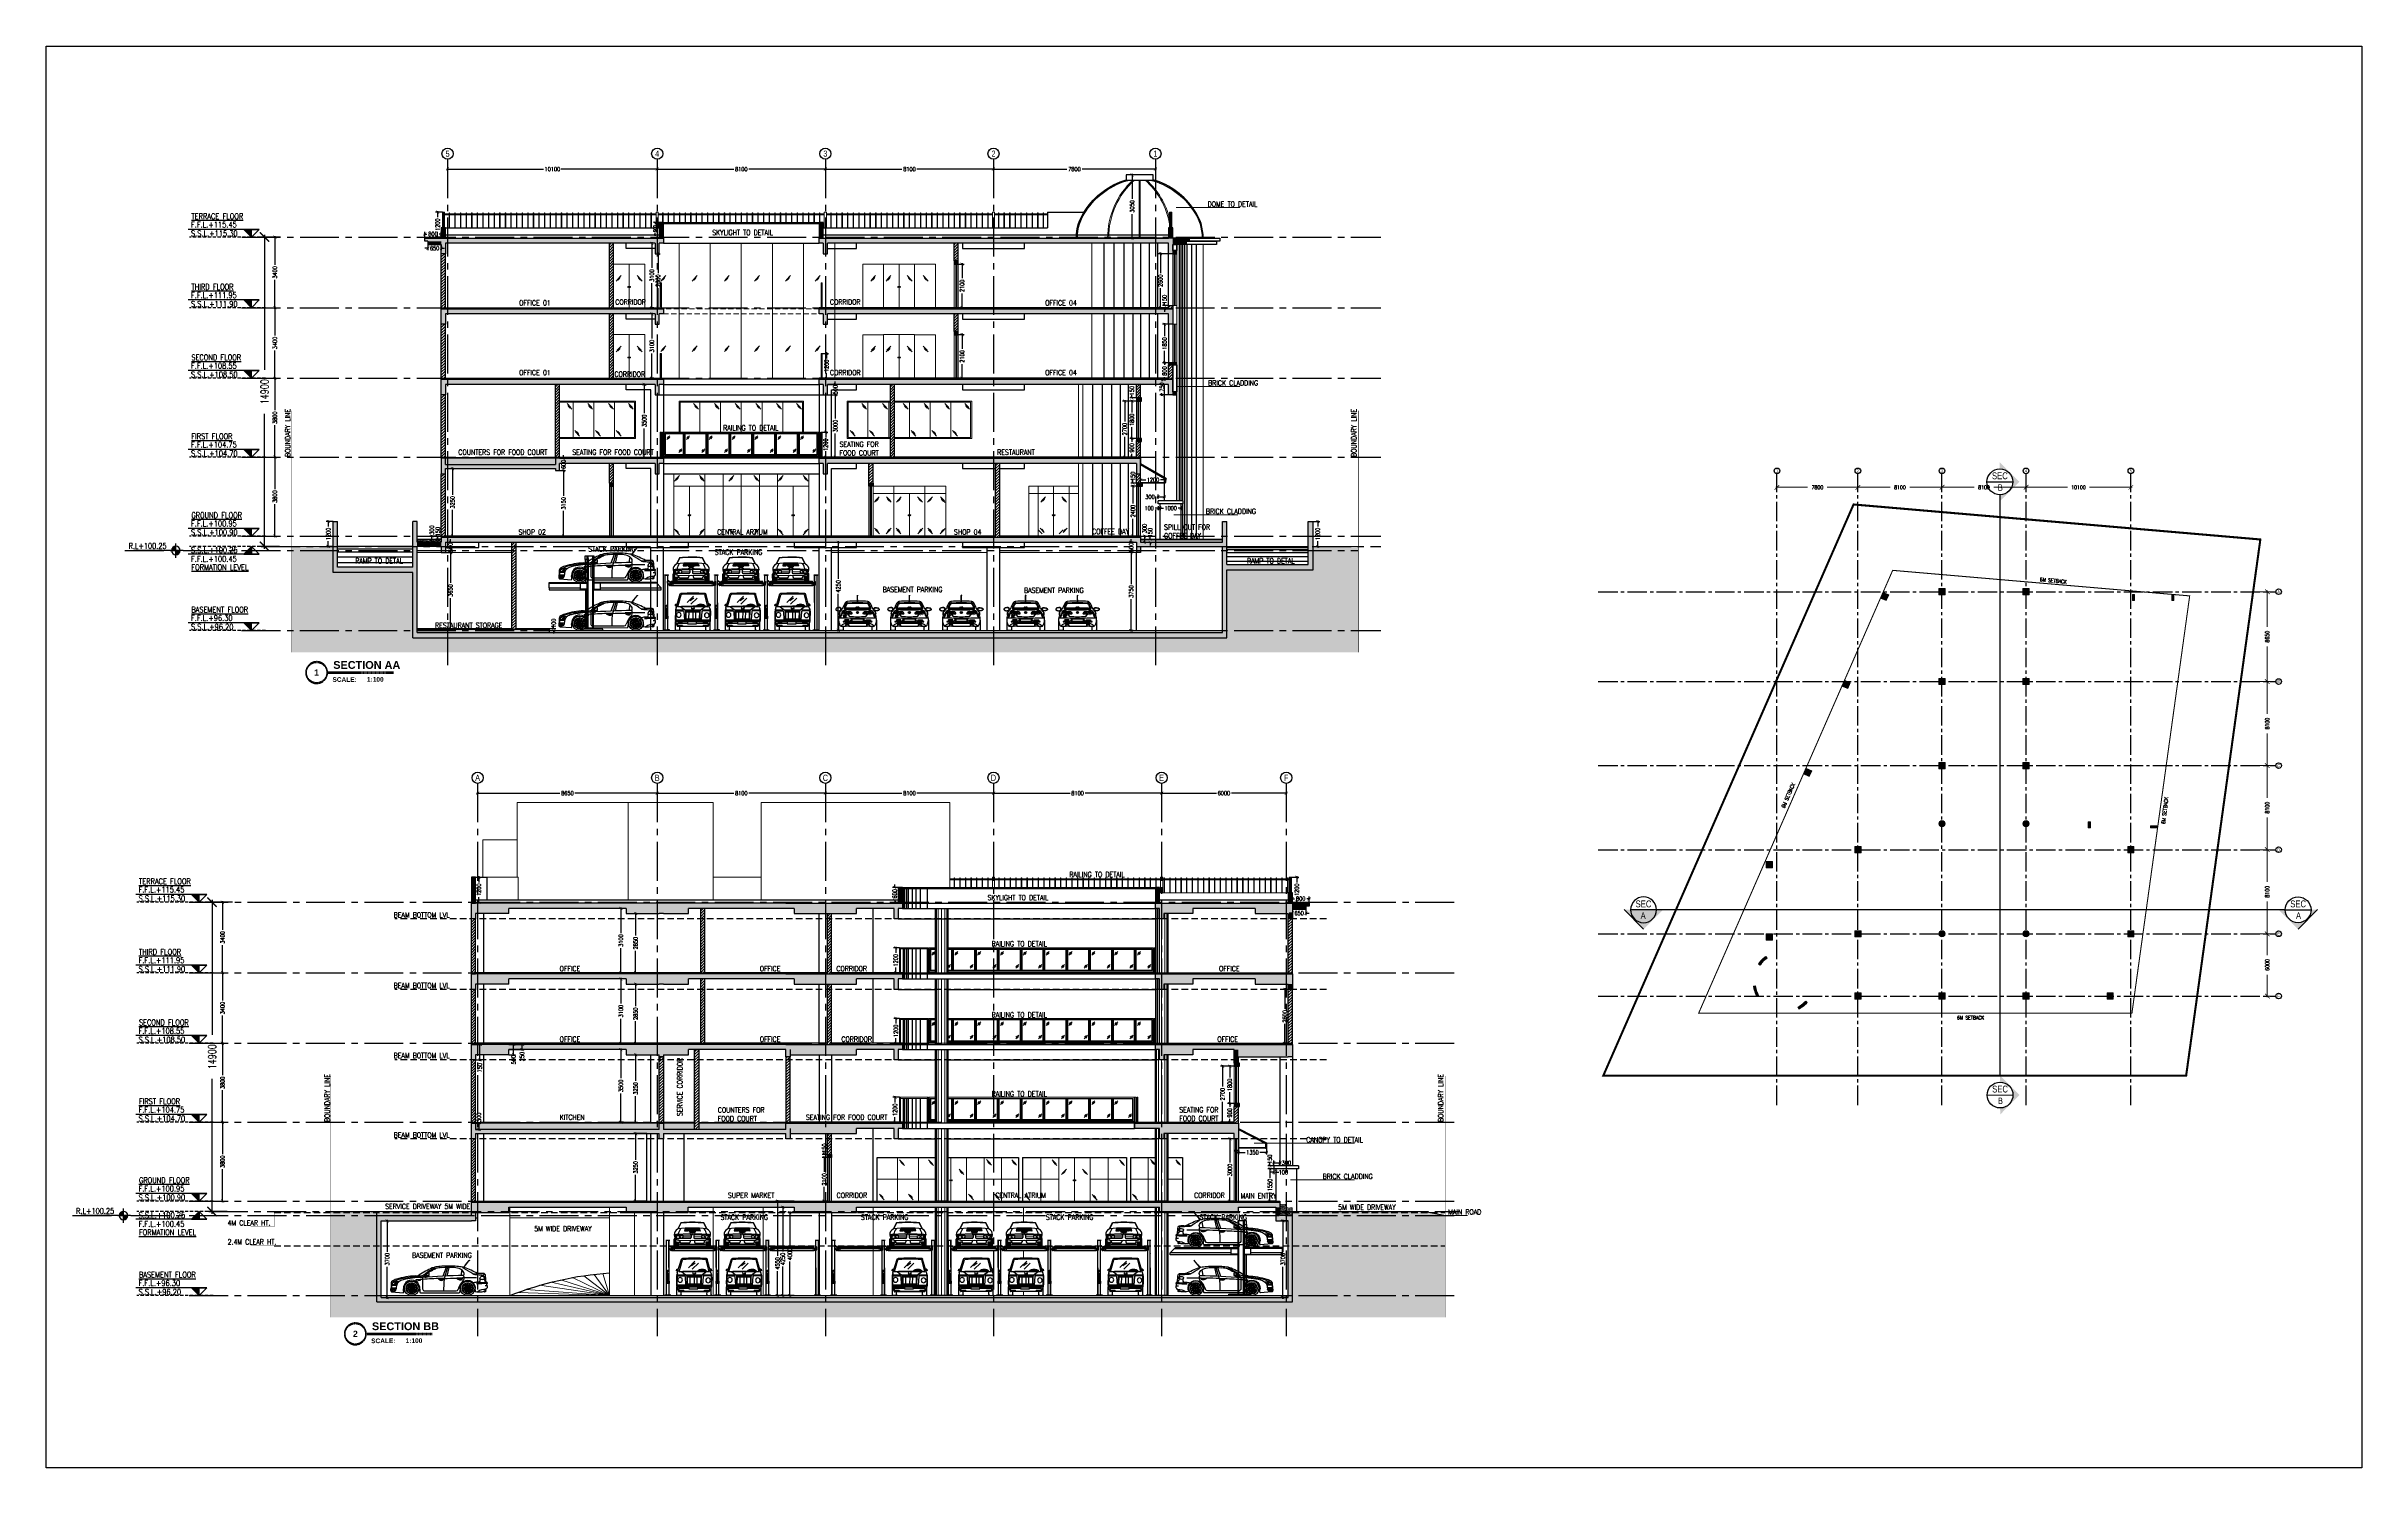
# Model space of a CAD drawing. Extents: x -3644356 to -3532817, y -18707075 to -18638610.
import ezdxf
from ezdxf.enums import TextEntityAlignment as Align

# ---------------------------------------------------------------- set-up
doc = ezdxf.new("R2010")
doc.units = 0
doc.header["$LTSCALE"] = 0.5
doc.header["$PDMODE"] = 3
for name, pattern in [('ACAD_ISO02W100', [15, 12, -3]), ('CENTER', [50.8, 31.75, -6.35, 6.35, -6.35]), ('CENTER2', [1.125, 0.75, -0.125, 0.125, -0.125]), ('CENTERX2', [4, 2.5, -0.5, 0.5, -0.5]), ('CONTINULUS', [0]), ('DASHED', [19.05, 12.7, -6.35]), ('DASHED2', [0.375, 0.25, -0.125]), ('HIDDEN', [9.525, 6.35, -3.175])]:
    doc.linetypes.add(name, pattern=pattern)
for name, color, linetype in [('1', 5, 'Continuous'), ('11', 1, 'CENTER2'), ('15', 9, 'Continuous'), ('3', 3, 'CENTER'), ('4', 4, 'Continuous'), ('A-ANNO-TEXT', 4, 'Continuous'), ('A-BEAM AND SLAB', 7, 'Continuous'), ('A-BEAM HATCH', 252, 'Continuous'), ('A-BRICK HATCH', 252, 'Continuous'), ('A-DIMS', 1, 'Continuous'), ('A-DRIVEWAY', 3, 'Continuous'), ('A-ELE 02', 4, 'Continuous'), ('A-GRIDTXT', 1, 'Continuous'), ('A-LVL', 4, 'Continuous'), ('A-PODIUM LYT ARCH', 85, 'Continuous'), ('A-RAMP', 8, 'Continuous'), ('A-REFR-SECT', 3, 'Continuous'), ('A-REFS', 3, 'DASHED'), ('A-SETBACK', 2, 'DASHED'), ('A-SITE BOUNDARY', 7, 'CENTER'), ('A-SLAB SINING', 252, 'Continuous'), ('A-SLABS', 1, 'Continuous'), ('A-TEXT', 4, 'Continuous'), ('A-TXTROOM', 3, 'Continuous'), ('A-WALL', 2, 'Continuous'), ('AUTO', 8, 'Continuous'), ('LL', 2, 'Continuous'), ('MULTIPARKING', 30, 'Continuous'), ('S-GRID', 252, 'CENTER2')]:
    doc.layers.add(name, color=color, linetype=linetype)
for name, color, linetype, lineweight in [('A- GLAZING', 5, 'Continuous', 9), ('A- LIGHT LINE', 8, 'Continuous', 9), ('A- SHAFT', 8, 'Continuous', 9), ('A-BOUNDARY LINES', 4, 'Continuous', 25), ('A-COL HATCH', 252, 'Continuous', 9), ('A-DETL-GENF', 92, 'Continuous', 9), ('A-ELE 03', 3, 'Continuous', 9), ('A-ELE 04', 6, 'Continuous', 9), ('A-ELE 05', 1, 'Continuous', 9), ('A-ELE 06', 11, 'Continuous', 9), ('A-ELE 07', 8, 'Continuous', 9), ('A-PARAPET WALL', 4, 'Continuous', 25), ('A-RAILING', 3, 'Continuous', 9), ('A-WALL HATCH', 8, 'Continuous', 9), ('S-COL HATCH', 251, 'Continuous', 9), ('S-COLS', 7, 'Continuous', 9)]:
    doc.layers.add(name, color=color, linetype=linetype, lineweight=lineweight)
doc.styles.add('ALFA', font='')
doc.styles.add('ARIAL', font='arial.ttf', dxfattribs={"width": 0.8})
doc.styles.add('ARIAL-GRID', font='arial.ttf', dxfattribs={"width": 0.7, "height": 15})
doc.styles.add('ARIAL-TITLE', font='arialbd.ttf')
doc.styles.add('DIM 100', font='romans.shx', dxfattribs={"width": 0.8})
doc.styles.add('ROMANS', font='romans.shx', dxfattribs={"width": 0.75})
doc.styles.add('ROMANS-TITLE', font='ROMANS.shx', dxfattribs={"width": 0.8})
doc.styles.add('TXTM-50', font='romans.shx', dxfattribs={"width": 0.75, "height": 75})
doc.styles.get('ALFA').set_extended_font_data('Arial Black')
doc.dimstyles.new('1_100 MJR', dxfattribs={"dimscale": 100, "dimtxt": 1.75, "dimasz": 1, "dimexe": 1, "dimexo": 0, "dimgap": 0.09, "dimtad": 0, "dimdsep": 46, "dimtxsty": 'DIM 100', "dimblk": 'ARCHTICK', "dimcen": 0.09, "dimdle": 1, "dimclrd": 8, "dimclre": 8, "dimclrt": 256, "dimazin": 0, "dimtfac": 1, "dimtofl": 0, "dimtmove": 1, "dimatfit": 3, "dimfxl": 0, "dimtolj": 1, "dimtzin": 0, "dimlwd": -1, "dimlwe": -1, "dimarcsym": 0})
doc.dimstyles.new('DIMB-200', dxfattribs={"dimscale": 150, "dimtxt": 2.5, "dimasz": 3, "dimexe": 1.5, "dimexo": 0, "dimgap": 3, "dimtad": 0, "dimtoh": 1, "dimdec": 0, "dimzin": 0, "dimdsep": 46, "dimtxsty": 'ROMANS', "dimblk": 'ARCHTICK', "dimcen": 3, "dimdle": 0.75, "dimclrd": 8, "dimclre": 8, "dimclrt": 4, "dimazin": 0, "dimtfac": 1, "dimtdec": 0, "dimtix": 1, "dimtofl": 0, "dimtmove": 2, "dimatfit": 3, "dimldrblk": 'DOT', "dimfxl": 0, "dimtolj": 1, "dimtzin": 0, "dimarcsym": 0})
doc.dimstyles.new('DIMM 75', dxfattribs={"dimscale": 75, "dimtxt": 2, "dimasz": 1.5, "dimexe": 1, "dimexo": 0, "dimgap": 1, "dimtad": 0, "dimdec": 0, "dimzin": 0, "dimdsep": 46, "dimtxsty": 'ROMANS', "dimblk": 'ARCHTICK', "dimcen": 1.5, "dimdle": 0.5, "dimclrd": 8, "dimclre": 8, "dimclrt": 4, "dimazin": 0, "dimtfac": 1, "dimtdec": 0, "dimtix": 1, "dimtofl": 0, "dimtmove": 2, "dimatfit": 3, "dimldrblk": 'DOT', "dimfxl": 0, "dimtolj": 1, "dimtzin": 0, "dimarcsym": 0})
doc.dimstyles.new('DIMM-100', dxfattribs={"dimscale": 100, "dimtxt": 2, "dimasz": 1.5, "dimexe": 1, "dimexo": 0, "dimgap": 1, "dimtad": 0, "dimdec": 0, "dimzin": 0, "dimdsep": 46, "dimtxsty": 'ROMANS', "dimblk": 'ARCHTICK', "dimcen": 1.5, "dimdle": 0.5, "dimclrd": 8, "dimclre": 8, "dimclrt": 4, "dimazin": 0, "dimtfac": 1, "dimtdec": 0, "dimtix": 1, "dimtofl": 0, "dimtmove": 2, "dimatfit": 3, "dimldrblk": 'DOT', "dimfxl": 0, "dimtolj": 1, "dimtzin": 0, "dimarcsym": 0})
pattern_1 = [(225, (-25385.22, 0), (67.3519209, -67.3519209), [])]
pattern_2 = [(37.5, (618900.12, 22146.591), (-1.120021907, 34.258926613), [0, -27.0256, 0, -30.226, 0, -28.8925]), (7.5, (618900.12, 22146.59), (31.46662982, 50.17775704), [0, -14.5796, 0, -24.3586, 0, -9.3345]), (327.5, (618878.252, 22146.59), (55.369465917, 0.100602927), [0, -8.89, 0, -32.004, 0, -41.783]), (317.5, (618878.25, 22146.59), (53.44895167, 15.60505263), [0, -4.445, 0, -20.9804, 0, -24.003])]

# ---------------------------------------------------------------- blocks, each defined once
blk = doc.blocks.new('GRASS')
at = {"layer": 'A-ELE 07'}
for p, q in [((-3601646, -18695233), (-3601454, -18695429)), ((-3601604, -18695304), (-3601412, -18695500)), ((-3601567, -18695282), (-3601471, -18695380))]:
    blk.add_line(p, q, dxfattribs=at)
blk = doc.blocks.new('INTERAL DOOR')
at = {"layer": 'A-ELE 07'}
for p, q in [((-3615527, -18652499), (-3617027, -18652499)), ((-3616277, -18652499), (-3616277, -18654599)), ((-3615527, -18652499), (-3615527, -18654599)), ((-3616901, -18653322), (-3616709, -18653126)), ((-3616859, -18653251), (-3616667, -18653055)), ((-3616822, -18653273), (-3616726, -18653175)), ((-3615695, -18653251), (-3615887, -18653055)), ((-3615653, -18653322), (-3615845, -18653126)), ((-3615732, -18653273), (-3615828, -18653175))]:
    blk.add_line(p, q, dxfattribs=at)
blk.add_lwpolyline([(-3615527, -18652499), (-3615527, -18654599), (-3617027, -18654599), (-3617027, -18652499)], dxfattribs=at)
for centre, radius in [((-3616322, -18653599), 20.4), ((-3616322, -18653599), 14.4), ((-3616232, -18653599), 20.4), ((-3616232, -18653599), 14.4)]:
    blk.add_circle(centre, radius, dxfattribs=at)
blk = doc.blocks.new('R4Q4Q234')
at = {"layer": 'A-LVL', "ltscale": 800}
blk.add_hatch(color=253, dxfattribs=at).paths.add_polyline_path([(-183, 193), (-7, 193), (-7, 16)])
for p, q in [((200, 200, 0), (-1645, 200, 0)), ((-200, 200, 0), (200, 200, 0)), ((0, 0), (-200, 200, 0)), ((0, 0), (0, 200, 0)), ((200, 200, 0), (0, 0))]:
    blk.add_line(p, q, dxfattribs=at)
at = {"layer": 'A-LVL', "color": 56, "ltscale": 800}
for p, q in [((-7, 16), (-183, 193)), ((-183, 193), (-7, 193)), ((-7, 193), (-7, 16))]:
    blk.add_line(p, q, dxfattribs=at)
at = {"layer": 'A-LVL', "ltscale": 800, "style": 'ROMANS-TITLE', "text_generation_flag": 6, "width": 0.8}
for p in [(-1572, 249), (-1572, -10, 0)]:
    blk.add_attdef('FLOOR-LVL', p, '', height=150, rotation=180, dxfattribs=at)
blk = doc.blocks.new('main entry')
at = {"layer": 'A-ELE 05'}
blk.add_lwpolyline([(1305604, -1153587), (1312104, -1153587), (1312104, -1150587), (1305604, -1150587)], close=True, dxfattribs=at)
at = {"layer": 'A-ELE 07'}
for p, q in [((1305637, -1150942), (1305829, -1150746)), ((1305679, -1150871), (1305871, -1150675)), ((1305716, -1150893), (1305812, -1150795)), ((1307030, -1150871), (1306838, -1150675)), ((1307072, -1150942), (1306880, -1150746)), ((1306993, -1150893), (1306897, -1150795)), ((1307104, -1150587), (1307104, -1153587)), ((1307979, -1150587), (1307979, -1153587)), ((1308262, -1150942), (1308454, -1150746)), ((1308304, -1150871), (1308496, -1150675)), ((1308341, -1150893), (1308437, -1150795)), ((1308854, -1153587), (1308854, -1150587)), ((1309655, -1150871), (1309463, -1150675)), ((1309697, -1150942), (1309505, -1150746)), ((1309618, -1150893), (1309522, -1150795)), ((1309729, -1150587), (1309729, -1153587)), ((1310604, -1150587), (1310604, -1153587)), ((1310637, -1150942), (1310829, -1150746)), ((1310679, -1150871), (1310871, -1150675)), ((1310716, -1150893), (1310812, -1150795)), ((1312030, -1150871), (1311838, -1150675)), ((1312072, -1150942), (1311880, -1150746)), ((1311993, -1150893), (1311897, -1150795)), ((1305604, -1151187), (1307104, -1151187)), ((1306354, -1153587), (1306354, -1151187)), ((1307104, -1151187), (1310604, -1151187)), ((1312104, -1151187), (1310604, -1151187)), ((1311354, -1153587), (1311354, -1151187)), ((1305637, -1153254), (1305829, -1153450)), ((1305716, -1153303), (1305812, -1153401)), ((1307072, -1153254), (1306880, -1153450)), ((1306993, -1153303), (1306897, -1153401)), ((1308262, -1153254), (1308454, -1153450)), ((1308341, -1153303), (1308437, -1153401)), ((1309697, -1153254), (1309505, -1153450)), ((1309618, -1153303), (1309522, -1153401)), ((1310637, -1153254), (1310829, -1153450)), ((1310716, -1153303), (1310812, -1153401)), ((1312072, -1153254), (1311880, -1153450)), ((1311993, -1153303), (1311897, -1153401)), ((1305679, -1153325), (1305871, -1153521)), ((1307030, -1153325), (1306838, -1153521)), ((1308304, -1153325), (1308496, -1153521)), ((1309655, -1153325), (1309463, -1153521)), ((1310679, -1153325), (1310871, -1153521)), ((1312030, -1153325), (1311838, -1153521))]:
    blk.add_line(p, q, dxfattribs=at)
for centre, radius in [((1306309, -1152587), 20.4), ((1306309, -1152587), 14.4), ((1306399, -1152587), 20.4), ((1306399, -1152587), 14.4), ((1311309, -1152587), 20.4), ((1311309, -1152587), 14.4), ((1311399, -1152587), 20.4), ((1311399, -1152587), 14.4)]:
    blk.add_circle(centre, radius, dxfattribs=at)
blk = doc.blocks.new('_ArchTick')
at = {"color": 0, "linetype": 'ByBlock', "const_width": 0.15}
blk.add_lwpolyline([(-0.5, -0.5), (0.5, 0.5)], dxfattribs=at)
blk = doc.blocks.new('*D20')
at = {"layer": 'A-BEAM AND SLAB', "color": 8, "lineweight": -2, "transparency": 16777216}
for p, q in [((-3633346, -18658349), (-3633346, -18659935)), ((-3633446, -18658399), (-3633246, -18658399)), ((-3633346, -18662249), (-3633346, -18660664)), ((-3633446, -18662199), (-3633246, -18662199))]:
    blk.add_line(p, q, dxfattribs=at)
at = {"layer": 'Defpoints', "color": 0, "transparency": 16777216}
for p in [(-3633801, -18658399), (-3633346, -18658399), (-3633801, -18662199)]:
    blk.add_point(p, dxfattribs=at)
at = {"layer": 'A-BEAM AND SLAB', "color": 8, "lineweight": -2, "transparency": 16777216, "xscale": 150, "yscale": 150, "zscale": 150}
for p, rotation in [((-3633346, -18658399), 90), ((-3633346, -18662199), 270)]:
    blk.add_blockref('_ArchTick', p, dxfattribs=dict(at, rotation=rotation))
at = {"layer": 'A-BEAM AND SLAB', "color": 4, "transparency": 16777216, "insert": (-3633346, -18660299), "char_height": 200, "attachment_point": 5, "rotation": 90, "style": 'ROMANS'}
blk.add_mtext('\\A1;3800', dxfattribs=at)
blk = doc.blocks.new('_Dot')
at = {"color": 0, "linetype": 'ByBlock', "lineweight": -2}
blk.add_line((-0.5, 0), (-1, 0), dxfattribs=at)
at = {"color": 0, "linetype": 'ByBlock', "const_width": 0.5}
blk.add_lwpolyline([(-0.25, 0, 1), (0.25, 0, 1)], format="xyb", close=True, dxfattribs=at)
blk = doc.blocks.new('*D21')
at = {"layer": 'A-BEAM AND SLAB', "color": 8, "lineweight": -2, "transparency": 16777216}
for p, q in [((-3633446, -18654599), (-3633246, -18654599)), ((-3633346, -18654549), (-3633346, -18656135)), ((-3633346, -18658449), (-3633346, -18656864)), ((-3633446, -18658399), (-3633246, -18658399))]:
    blk.add_line(p, q, dxfattribs=at)
at = {"layer": 'Defpoints', "color": 0, "transparency": 16777216}
for p in [(-3633801, -18654599), (-3633346, -18654599), (-3633801, -18658399)]:
    blk.add_point(p, dxfattribs=at)
at = {"layer": 'A-BEAM AND SLAB', "color": 8, "lineweight": -2, "transparency": 16777216, "xscale": 150, "yscale": 150, "zscale": 150}
for p, rotation in [((-3633346, -18654599), 90), ((-3633346, -18658399), 270)]:
    blk.add_blockref('_ArchTick', p, dxfattribs=dict(at, rotation=rotation))
at = {"layer": 'A-BEAM AND SLAB', "color": 4, "transparency": 16777216, "insert": (-3633346, -18656499), "char_height": 200, "attachment_point": 5, "rotation": 90, "style": 'ROMANS'}
blk.add_mtext('\\A1;3800', dxfattribs=at)
blk = doc.blocks.new('*D22')
at = {"layer": 'A-BEAM AND SLAB', "color": 8, "lineweight": -2, "transparency": 16777216}
for p, q in [((-3633446, -18651199), (-3633246, -18651199)), ((-3633346, -18651149), (-3633346, -18652535)), ((-3633346, -18654649), (-3633346, -18653264)), ((-3633446, -18654599), (-3633246, -18654599))]:
    blk.add_line(p, q, dxfattribs=at)
at = {"layer": 'Defpoints', "color": 0, "transparency": 16777216}
for p in [(-3633801, -18651199), (-3633346, -18651199), (-3633801, -18654599)]:
    blk.add_point(p, dxfattribs=at)
at = {"layer": 'A-BEAM AND SLAB', "color": 8, "lineweight": -2, "transparency": 16777216, "xscale": 150, "yscale": 150, "zscale": 150}
for p, rotation in [((-3633346, -18651199), 90), ((-3633346, -18654599), 270)]:
    blk.add_blockref('_ArchTick', p, dxfattribs=dict(at, rotation=rotation))
at = {"layer": 'A-BEAM AND SLAB', "color": 4, "transparency": 16777216, "insert": (-3633346, -18652899), "char_height": 200, "attachment_point": 5, "rotation": 90, "style": 'ROMANS'}
blk.add_mtext('\\A1;3400', dxfattribs=at)
blk = doc.blocks.new('*D23')
at = {"layer": 'A-BEAM AND SLAB', "color": 8, "lineweight": -2, "transparency": 16777216}
for p, q in [((-3633446, -18647799), (-3633246, -18647799)), ((-3633346, -18647749), (-3633346, -18649135)), ((-3633346, -18651249), (-3633346, -18649863)), ((-3633446, -18651199), (-3633246, -18651199))]:
    blk.add_line(p, q, dxfattribs=at)
at = {"layer": 'Defpoints', "color": 0, "transparency": 16777216}
for p in [(-3633801, -18647799), (-3633346, -18647799), (-3633801, -18651199)]:
    blk.add_point(p, dxfattribs=at)
at = {"layer": 'A-BEAM AND SLAB', "color": 8, "lineweight": -2, "transparency": 16777216, "xscale": 150, "yscale": 150, "zscale": 150}
for p, rotation in [((-3633346, -18647799), 90), ((-3633346, -18651199), 270)]:
    blk.add_blockref('_ArchTick', p, dxfattribs=dict(at, rotation=rotation))
at = {"layer": 'A-BEAM AND SLAB', "color": 4, "transparency": 16777216, "insert": (-3633346, -18649499), "char_height": 200, "attachment_point": 5, "rotation": 90, "style": 'ROMANS'}
blk.add_mtext('\\A1;3400', dxfattribs=at)
blk = doc.blocks.new('FGL1')
at = {"layer": 'A-LVL', "ltscale": 800}
h = blk.add_hatch(color=56, dxfattribs=at)
h.paths.add_polyline_path([(0, 0), (225, 0, 0.4142136), (0, 225)])
h.paths.add_polyline_path([(0, -225), (0, 0), (-225, 0, 0.4142136)])
at = {"layer": 'A-LVL'}
for p, q in [((-375, 0), (375, 0)), ((0, -375), (0, 375))]:
    blk.add_line(p, q, dxfattribs=at)
at = {"layer": 'A-LVL', "ltscale": 800}
blk.add_line((0, 0), (2237, 0), dxfattribs=at)
at = {"layer": 'A-LVL'}
blk.add_circle((0, 0), 225, dxfattribs=at)
at = {"layer": 'A-LVL', "ltscale": 800, "style": 'ROMANS-TITLE', "width": 0.8}
for tag, p in [('F.G.L', (307, 78)), ('E.G.L', (307, -373))]:
    blk.add_attdef(tag, p, '', height=300, dxfattribs=at)
blk = doc.blocks.new('*D24')
at = {"layer": 'A-BOUNDARY LINES', "color": 8, "lineweight": -2, "transparency": 16777216}
for p, q in [((-3633081, -18647799), (-3634069, -18647799)), ((-3633844, -18647687), (-3633844, -18654190)), ((-3633844, -18662812), (-3633844, -18656309)), ((-3633121, -18662699), (-3634069, -18662699))]:
    blk.add_line(p, q, dxfattribs=at)
at = {"layer": 'Defpoints', "color": 0, "transparency": 16777216}
for p in [(-3633844, -18647799), (-3633081, -18647799), (-3633121, -18662699)]:
    blk.add_point(p, dxfattribs=at)
at = {"layer": 'A-BOUNDARY LINES', "color": 8, "lineweight": -2, "transparency": 16777216, "xscale": 450, "yscale": 450, "zscale": 450}
for p, rotation in [((-3633844, -18647799), 90), ((-3633844, -18662699), 270)]:
    blk.add_blockref('_ArchTick', p, dxfattribs=dict(at, rotation=rotation))
at = {"layer": 'A-BOUNDARY LINES', "color": 4, "transparency": 16777216, "insert": (-3633844, -18655249), "char_height": 375, "attachment_point": 5, "rotation": 90, "style": 'ROMANS'}
blk.add_mtext('\\A1;14900', dxfattribs=at)
blk = doc.blocks.new('QUALIS')
for centre in [(130581, -148429), (132083, -148429)]:
    blk.add_circle(centre, 127)
at = {"layer": '4'}
for p, q in [((130435, -148030), (130650, -147289)), ((130526, -147969), (130695, -147336)), ((132145, -147995), (131970, -147356)), ((132234, -148059), (132017, -147310)), ((130398, -147901), (130411, -147843)), ((130417, -147926), (130462, -147926)), ((130431, -147828), (130488, -147829)), ((132243, -147856), (132184, -147855)), ((132254, -147954), (132208, -147954)), ((132274, -147930), (132263, -147872)), ((130578, -149238), (130448, -149236)), ((132063, -149262), (132193, -149264))]:
    blk.add_line(p, q, dxfattribs=at)
at = {"layer": '4', "color": 4}
for p, q in [((131301, -147409), (131641, -147767)), ((130393, -148245), (130392, -148255)), ((130392, -148255), (130392, -148265)), ((130392, -148265), (130392, -148274)), ((130392, -148274), (130392, -148621)), ((130392, -148621), (130392, -148630)), ((130392, -148630), (130392, -148638)), ((130392, -148638), (130392, -148647)), ((130392, -148647), (130393, -148655)), ((130394, -148225), (130393, -148235)), ((130393, -148235), (130393, -148245)), ((130393, -148655), (130393, -148663)), ((130393, -148663), (130393, -148672)), ((130393, -148672), (130394, -148680)), ((130395, -148203), (130394, -148214)), ((130394, -148214), (130394, -148225)), ((130394, -148680), (130394, -148688)), ((130394, -148688), (130395, -148696)), ((130396, -148192), (130395, -148203)), ((130395, -148696), (130395, -148703)), ((130395, -148703), (130396, -148711)), ((130398, -148181), (130396, -148192)), ((130396, -148711), (130397, -148719)), ((130397, -148715), (132261, -148745)), ((130397, -148719), (130398, -148726)), ((130400, -148169), (130398, -148181)), ((130398, -148726), (130399, -148734)), ((130402, -148157), (130400, -148169)), ((130404, -148145), (130402, -148157)), ((130406, -148132), (130404, -148145)), ((130407, -148139), (130405, -148138)), ((130410, -148120), (130406, -148132)), ((130410, -148140), (130407, -148139)), ((130413, -148106), (130410, -148120)), ((130413, -148106), (130410, -148120)), ((130412, -148141), (130410, -148140)), ((130415, -148142), (130412, -148141)), ((130417, -148090), (130413, -148106)), ((130417, -148090), (130413, -148106)), ((130417, -148142), (130415, -148142)), ((130417, -148212), (130416, -148225)), ((130416, -148225), (130416, -148238)), ((130416, -148238), (130416, -148250)), ((130416, -148250), (130416, -148262)), ((130416, -148262), (130416, -148274)), ((130416, -148274), (130416, -148623)), ((130416, -148623), (130417, -148635)), ((130422, -148073), (130417, -148090)), ((130419, -148143), (130417, -148142)), ((130418, -148185), (130417, -148199)), ((130417, -148199), (130417, -148212)), ((130417, -148635), (130417, -148647)), ((130417, -148647), (130418, -148659)), ((130419, -148171), (130418, -148185)), ((130418, -148190), (130801, -148196)), ((130418, -148659), (130420, -148671)), ((130421, -148143), (130419, -148143)), ((130420, -148155), (130419, -148171)), ((130421, -148138), (130420, -148155)), ((130420, -148671), (130422, -148683)), ((130423, -148119), (130421, -148138)), ((130421, -148143), (132244, -148172)), ((130877, -148686), (130421, -148678)), ((130428, -148053), (130422, -148073)), ((130422, -148683), (130425, -148696)), ((130426, -148096), (130423, -148119)), ((130426, -148096), (130423, -148119)), ((130425, -148696), (130429, -148710)), ((130430, -148070), (130426, -148096)), ((130435, -148030), (130428, -148053)), ((130429, -148710), (130430, -148716)), ((130436, -148040), (130430, -148070)), ((130437, -148024), (130436, -148040)), ((130685, -147973), (130946, -148184)), ((130685, -147973), (130762, -148055)), ((130762, -148055), (130823, -148092)), ((130823, -148092), (130868, -148120)), ((130849, -148234), (130877, -148686)), ((130868, -148120), (130901, -148142)), ((130901, -148142), (130923, -148158)), ((130923, -148158), (130938, -148172)), ((130935, -148669), (130937, -148205)), ((130938, -148172), (130946, -148184)), ((130946, -148184), (130947, -148185)), ((131697, -148708), (130961, -148697)), ((130962, -148643), (130963, -148233)), ((131698, -148640), (130962, -148629)), ((131699, -148259), (130963, -148247)), ((130964, -148179), (131332, -148185)), ((131670, -148681), (130989, -148670)), ((130991, -148206), (131331, -148212)), ((131112, -147516), (131437, -147849)), ((131188, -148209), (131186, -148673)), ((131282, -147516), (131477, -147663)), ((131318, -148147), (131317, -148157)), ((131317, -148157), (131332, -148157)), ((131347, -148147), (131318, -148147)), ((131328, -148104), (131328, -148119)), ((131338, -148132), (131328, -148132)), ((131328, -148132), (131328, -148147)), ((131328, -148147), (131333, -148147)), ((131331, -148212), (131330, -148676)), ((131331, -148212), (131672, -148217)), ((131332, -148157), (131347, -148157)), ((131332, -148185), (131700, -148190)), ((131333, -148147), (131338, -148147)), ((131338, -148119), (131338, -148104)), ((131338, -148147), (131338, -148132)), ((131347, -148157), (131347, -148147)), ((131555, -148215), (131553, -148679)), ((131699, -148244), (131698, -148654)), ((131986, -147994), (131717, -148197)), ((131718, -148196), (131717, -148197)), ((131726, -148184), (131718, -148196)), ((131726, -148218), (131724, -148682)), ((131741, -148171), (131726, -148184)), ((131764, -148155), (131741, -148171)), ((131797, -148135), (131764, -148155)), ((131813, -148249), (131781, -148700)), ((131781, -148700), (132238, -148707)), ((131844, -148108), (131797, -148135)), ((131905, -148073), (131844, -148108)), ((132246, -148219), (131862, -148213)), ((131986, -147994), (131905, -148073)), ((132233, -148725), (132229, -148739)), ((132231, -148052), (132232, -148068)), ((132232, -148068), (132237, -148098)), ((132237, -148712), (132233, -148725)), ((132234, -148059), (132240, -148081)), ((132237, -148098), (132240, -148125)), ((132239, -148699), (132237, -148712)), ((132241, -148687), (132239, -148699)), ((132240, -148081), (132245, -148101)), ((132240, -148125), (132242, -148147)), ((132242, -148675), (132241, -148687)), ((132242, -148147), (132244, -148167)), ((132243, -148664), (132242, -148675)), ((132244, -148652), (132243, -148664)), ((132244, -148167), (132245, -148184)), ((132244, -148172), (132246, -148171)), ((132245, -148640), (132244, -148652)), ((132245, -148101), (132249, -148119)), ((132245, -148184), (132245, -148200)), ((132245, -148200), (132246, -148214)), ((132246, -148266), (132245, -148279)), ((132245, -148279), (132245, -148629)), ((132245, -148629), (132245, -148640)), ((132246, -148171), (132248, -148171)), ((132246, -148214), (132246, -148228)), ((132246, -148228), (132246, -148241)), ((132246, -148241), (132246, -148254)), ((132246, -148254), (132246, -148266)), ((132248, -148171), (132250, -148170)), ((132249, -148119), (132253, -148134)), ((132250, -148170), (132252, -148170)), ((132252, -148170), (132255, -148169)), ((132253, -148134), (132256, -148149)), ((132255, -148169), (132258, -148168)), ((132256, -148149), (132259, -148162)), ((132258, -148168), (132259, -148167)), ((132259, -148162), (132261, -148174)), ((132261, -148174), (132263, -148186)), ((132263, -148725), (132262, -148733)), ((132263, -148186), (132264, -148198)), ((132264, -148717), (132263, -148725)), ((132264, -148198), (132266, -148210)), ((132265, -148709), (132264, -148717)), ((132266, -148693), (132265, -148701)), ((132265, -148701), (132265, -148709)), ((132266, -148210), (132267, -148221)), ((132267, -148676), (132266, -148685)), ((132266, -148685), (132266, -148693)), ((132267, -148221), (132267, -148233)), ((132267, -148233), (132268, -148244)), ((132268, -148659), (132267, -148668)), ((132267, -148668), (132267, -148676)), ((132268, -148244), (132268, -148255)), ((132268, -148255), (132269, -148265)), ((132269, -148641), (132268, -148650)), ((132268, -148650), (132268, -148659)), ((132269, -148265), (132269, -148275)), ((132269, -148275), (132269, -148623)), ((132269, -148623), (132269, -148632)), ((132269, -148632), (132269, -148641)), ((130399, -148734), (130401, -148742)), ((130399, -149185), (130405, -148765)), ((130400, -148735), (132257, -148765)), ((130401, -148742), (130402, -148750)), ((130402, -148750), (130404, -148758)), ((130404, -148758), (130406, -148767)), ((130406, -148767), (130408, -148777)), ((130408, -148777), (130411, -148787)), ((130410, -148786), (132245, -148814)), ((130411, -148787), (130414, -148798)), ((130414, -148798), (130417, -148811)), ((130417, -148811), (130421, -148824)), ((130421, -148824), (130426, -148838)), ((130426, -148838), (130433, -148854)), ((130433, -148854), (130443, -148885)), ((130443, -148885), (130454, -148917)), ((130454, -148917), (130466, -148947)), ((130466, -148947), (130478, -148977)), ((130478, -148977), (130492, -149006)), ((130488, -148870), (131126, -148880)), ((130488, -148870), (130493, -148886)), ((130492, -149006), (130507, -149034)), ((130493, -148886), (130504, -148917)), ((130504, -148917), (130516, -148948)), ((130507, -149034), (130507, -149035)), ((130507, -149035), (132140, -149061)), ((130516, -148948), (130524, -148967)), ((130524, -148967), (130772, -148971)), ((130533, -148988), (130771, -148991)), ((130533, -148988), (130542, -149006)), ((130542, -149006), (130552, -149026)), ((130552, -149026), (132096, -149050)), ((130561, -148823), (130561, -148833)), ((130741, -148806), (130581, -148803)), ((130581, -148853), (130741, -148856)), ((130629, -149189), (130631, -149037)), ((130761, -148836), (130761, -148826)), ((130781, -148980), (130781, -148982)), ((131126, -148897), (131128, -148797)), ((131606, -148904), (131126, -148897)), ((131128, -148797), (131328, -148800)), ((131328, -148800), (131608, -148804)), ((131608, -148804), (131606, -148904)), ((131606, -148888), (132165, -148897)), ((131869, -148998), (131869, -149000)), ((131877, -149009), (132116, -149012)), ((131878, -148989), (132125, -148993)), ((131893, -148854), (131893, -148844)), ((131913, -148824), (132073, -148827)), ((132072, -148877), (131913, -148874)), ((132014, -149211), (132016, -149059)), ((132093, -148847), (132093, -148857)), ((132106, -149031), (132096, -149050)), ((132116, -149012), (132106, -149031)), ((132134, -148973), (132125, -148993)), ((132147, -148943), (132134, -148973)), ((132141, -149060), (132140, -149061)), ((132156, -149032), (132141, -149060)), ((132159, -148912), (132147, -148943)), ((132171, -149003), (132156, -149032)), ((132165, -148897), (132159, -148912)), ((132184, -148974), (132171, -149003)), ((132197, -148944), (132184, -148974)), ((132209, -148913), (132197, -148944)), ((132220, -148882), (132209, -148913)), ((132227, -148867), (132220, -148882)), ((132229, -148739), (132227, -148744)), ((132233, -148852), (132227, -148867)), ((132237, -148839), (132233, -148852)), ((132241, -148827), (132237, -148839)), ((132244, -148816), (132241, -148827)), ((132244, -149214), (132250, -148794)), ((132247, -148806), (132244, -148816)), ((132250, -148796), (132247, -148806)), ((132252, -148787), (132250, -148796)), ((132254, -148779), (132252, -148787)), ((132256, -148771), (132254, -148779)), ((132257, -148763), (132256, -148771)), ((132259, -148755), (132257, -148763)), ((132260, -148748), (132259, -148755)), ((132261, -148740), (132260, -148748)), ((132262, -148733), (132261, -148740))]:
    blk.add_line(p, q, dxfattribs=at)
at = {"layer": '4'}
for centre, radius, start, end in [((130705, -147312), 60, 93.81276, 157.04313), ((130750, -147359), 60, 93.4491, 157.04313), ((131914, -147378), 60, 21.15715, 84.75118), ((131961, -147332), 60, 21.15715, 84.38752), ((130417, -147906), 20, 166.80937, 269.10014), ((130431, -147848), 20, 89.10014, 166.80937), ((132243, -147876), 20, 11.39091, 89.10014), ((132255, -147934), 20, 269.10014, 11.39091)]:
    blk.add_arc(centre, radius, start, end, dxfattribs=at)
at = {"layer": '4', "color": 4}
for centre, radius, start, end in [((131235, -155261), 8027, 89.28937, 93.81276), ((131233, -155370), 8085, 89.28799, 93.4491), ((131180, -155369), 8085, 84.75118, 88.91229), ((131182, -155260), 8027, 84.38752, 88.91091), ((131057, -165665), 17704, 86.47907, 91.72121), ((131057, -165665), 17724, 86.50878, 91.6915), ((130907, -148160), 331, 41.30829, 139.48354), ((130907, -148177), 308, 49.9207, 130.74662), ((130800, -148246), 50, 14.03156, 89.10014), ((130962, -148670), 27, 179.10014, 269.10014), ((130964, -148206), 27, 89.10014, 179.10014), ((130989, -148643), 27, 179.10014, 269.10014), ((130990, -148233), 27, 89.10014, 179.10014), ((131671, -148654), 27, 269.10014, 359.10014), ((131672, -148244), 27, 359.10014, 89.10014), ((131697, -148681), 27, 269.10014, 359.10014), ((131699, -148217), 27, 359.10014, 89.10014), ((131861, -148263), 50, 89.10014, 164.16872), ((130449, -149186), 50, 179.10014, 269.10014), ((130581, -148823), 20, 89.10014, 179.10014), ((130581, -148833), 20, 179.10014, 269.10014), ((130579, -149188), 50, 269.10014, 359.10014), ((130741, -148826), 20, 359.10014, 89.10014), ((130741, -148836), 20, 269.10014, 359.10014), ((130772, -148982), 9, 269.10014, 359.10014), ((130772, -148980), 9, 359.10014, 89.10014), ((131878, -148998), 9, 89.10014, 179.10014), ((131878, -149000), 9, 179.10014, 269.10014), ((131913, -148844), 20, 89.10014, 179.10014), ((131913, -148854), 20, 179.10014, 269.10014), ((132064, -149212), 50, 179.10014, 269.10014), ((132073, -148857), 20, 269.10014, 359.10014), ((132073, -148847), 20, 359.10014, 89.10014), ((132194, -149214), 50, 269.10014, 359.10014)]:
    blk.add_arc(centre, radius, start, end, dxfattribs=at)
at = {"layer": '4'}
for points, knots in [([(131328, -148104), (131309, -148098), (131277, -148087), (131284, -148036), (131262, -148033), (131253, -148032)], [0, 0, 0, 0, 52.7485699, 88.8424496, 113.02574, 113.02574, 113.02574, 113.02574]), ([(131253, -148032), (131255, -148035), (131271, -148055), (131257, -148115), (131305, -148127), (131328, -148132)], [0, 0, 0, 0, 11.3574321, 76.9720325, 137.8459894, 137.8459894, 137.8459894, 137.8459894]), ([(131416, -148035), (131413, -148038), (131396, -148057), (131409, -148118), (131361, -148128), (131338, -148132)], [0, 0, 0, 0, 11.3574321, 76.9720325, 137.8459894, 137.8459894, 137.8459894, 137.8459894]), ([(131338, -148104), (131358, -148098), (131390, -148089), (131384, -148038), (131407, -148036), (131416, -148035)], [0, 0, 0, 0, 52.7485699, 88.8424496, 113.02574, 113.02574, 113.02574, 113.02574])]:
    blk.add_open_spline(points, degree=3, knots=knots, dxfattribs=at)
blk = doc.blocks.new('A$C507E3D62')
for color, points in [(2, [(-213, 969, -0.0005848), (-213, 969, 0.0055622), (-343, 963, 0.0215478), (-383, 852, -0.2474686), (-376, 855), (-221, 855, -0.3991118), (-213, 848)]), (1, [(213, 969), (213, 969, 0.018192), (-213, 969), (-213, 969, 0.3400514), (0, 735, 0.3400514)]), (2, [(343, 963, 0.0055607), (213, 969, -0.0006302), (213, 969), (213, 848, -0.3991118), (221, 855), (376, 855, -0.2474686), (383, 852, 0.0215631)]), (252, [(871, 442, 0.4142136), (838, 475), (837, 475), (813, 360, -0.2670425), (681, 212), (681, 153, -0.4142136), (648, 120), (643, 120), (643, 33, 0.4142136), (676, 0), (838, 0, 0.4142136), (871, 33)])]:
    blk.add_hatch(color=color).paths.add_polyline_path(points)
at = {"layer": '11'}
for color, points in [(253, [(-643, 120), (-648, 120, -0.4142136), (-681, 153), (-681, 212, -0.2651853), (-811, 360), (-835, 475), (-838, 475, 0.4142136), (-871, 442), (-871, 33, 0.4142136), (-838, 0), (-676, 0, 0.4142136), (-643, 33)]), (175, [(-643, 283, 0.4142136), (-660, 299), (-788, 299, 0.0822416), (-746, 250), (-660, 250, 0.4142136), (-643, 266)]), (175, [(789, 299), (660, 299, 0.4142136), (643, 283), (643, 266, 0.4142136), (660, 250), (747, 250, 0.0822697)])]:
    blk.add_hatch(color=color, dxfattribs=at).paths.add_polyline_path(points)
for p, q in [((-838, 475), (-835, 475)), ((0, 735), (0, 855)), ((838, 475), (837, 475))]:
    blk.add_line(p, q)
at = {"color": 138, "true_color": 0x0d4759}
for p, q in [((-385, 847), (-385, 846)), ((-221, 855), (-376, 855)), ((-376, 837), (-221, 837)), ((-213, 848), (-213, 969)), ((-213, 846), (-213, 847)), ((213, 848), (213, 969)), ((213, 846), (213, 847)), ((221, 855), (376, 855)), ((376, 837), (221, 837)), ((385, 847), (385, 846))]:
    blk.add_line(p, q, dxfattribs=at)
for centre, radius, start, end in [((930, 443), 1375, 157.75956, 162.90143), ((-376, 847), 8.29, 90, 180), ((-376, 846), 8.29, 180, 270), ((-221, 847), 8.29, 0, 90), ((-221, 846), 8.29, 270, 360), ((45, 990), 259, 184.64777, 259.90449), ((-45, 990), 259, 280.09551, 355.36265), ((221, 847), 8.29, 90, 180), ((221, 846), 8.29, 180, 270), ((-930, 443), 1375, 17.09857, 22.24394), ((376, 847), 8.29, 0, 90), ((376, 846), 8.29, 270, 360)]:
    blk.add_arc(centre, radius, start, end, dxfattribs=at)
at = {"layer": '15'}
for p, q in [((-552, 1225), (-708, 917)), ((-551, 1212), (-693, 932)), ((694, 932), (552, 1212)), ((710, 917), (553, 1225)), ((-871, 33), (-871, 442)), ((-870, 641), (-811, 360)), ((-845, 588), (-845, 529)), ((-676, 0), (-838, 0)), ((-807, 525), (-807, 588)), ((-788, 299), (-660, 299)), ((-141, 692), (-771, 666)), ((-770, 628), (-104, 653)), ((-102, 473), (-747, 466)), ((-660, 250), (-746, 250)), ((-726, 411), (-696, 411)), ((-693, 932), (-693, 932)), ((-681, 212), (-681, 153)), ((-668, 399), (-656, 387)), ((-648, 120), (648, 120)), ((-643, 283), (-643, 266)), ((-643, 120), (-643, 33)), ((-628, 376), (0, 384)), ((-617, 202), (618, 202)), ((-591, 316), (-591, 376)), ((-168, 250), (-525, 250)), ((-446, 549), (-63, 563)), ((-102, 382), (-102, 316)), ((-63, 614), (-63, 512)), ((0, 384), (628, 376)), ((63, 614), (63, 512)), ((63, 563), (446, 549)), ((102, 473), (747, 466)), ((102, 382), (102, 316)), ((770, 628), (104, 653)), ((771, 666), (141, 692)), ((168, 250), (525, 250)), ((591, 316), (591, 376)), ((643, 283), (643, 266)), ((643, 120), (643, 33)), ((656, 387), (668, 399)), ((789, 299), (660, 299)), ((660, 250), (747, 250)), ((676, 0), (838, 0)), ((681, 153), (681, 212)), ((696, 411), (726, 411)), ((807, 525), (807, 588)), ((813, 360), (871, 641)), ((845, 529), (845, 588)), ((871, 33), (871, 442))]:
    blk.add_line(p, q, dxfattribs=at)
for centre in [(-690, 546), (-519, 549), (519, 549), (690, 546)]:
    blk.add_circle(centre, 72.6, dxfattribs=at)
for centre, radius, start, end in [((1, -4057), 5311, 84.03003, 95.96997), ((1, -4057), 5297, 84.02717, 95.97283), ((-599, 668), 272, 113.66312, 185.59627), ((-838, 442), 33.1, 90, 180), ((-838, 33), 33.1, 180, 270), ((-768, 588), 77.3, 92.55366, 180), ((-726, 529), 119, 180, 270), ((-617, 400), 199, 191.75034, 270.00275), ((-768, 588), 39.5, 92.55366, 180), ((-748, 525), 59.3, 180, 270.71599), ((-696, 371), 39.5, 45, 90), ((1, -4881), 5854, 83.19814, 96.80186), ((621, 264), 1375, 150.28715, 162.90143), ((-648, 153), 33.1, 180, 270), ((-676, 33), 33.1, 270, 360), ((-660, 283), 16.6, 360, 90), ((-660, 266), 16.6, 270, 0), ((-628, 415), 39.5, 225, 270.8515), ((-525, 316), 66.3, 180, 270), ((-168, 316), 66.3, 270, 0), ((-143, 396), 297, 65.51604, 89.67523), ((-103, 614), 39.5, 0, 92.55366), ((-103, 512), 39.5, 270.71599, 0), ((0, 739), 75.6, 255, 285), ((143, 396), 297, 90.32477, 114.48396), ((103, 614), 39.5, 87.44634, 180), ((103, 512), 39.5, 180, 269.28401), ((168, 316), 66.3, 180, 270), ((525, 316), 66.3, 270, 0), ((-620, 264), 1375, 17.09857, 29.71285), ((618, 401), 199, 270.00275, 348.24966), ((628, 415), 39.5, 269.1485, 315), ((660, 283), 16.6, 90, 180), ((660, 266), 16.6, 180, 270), ((676, 33), 33.1, 180, 270), ((648, 153), 33.1, 270, 360), ((696, 371), 39.5, 90, 135), ((601, 668), 272, 354.40373, 66.33688), ((726, 529), 119, 270, 0), ((748, 525), 59.3, 269.28401, 0), ((768, 588), 39.5, 0, 87.44634), ((768, 588), 77.3, 0, 87.44634), ((838, 442), 33.1, 360, 90), ((838, 33), 33.1, 270, 0)]:
    blk.add_arc(centre, radius, start, end, dxfattribs=at)
blk = doc.blocks.new('ESCUT ALFA ROMEO')
at = {"layer": 'AUTO'}
h = blk.add_hatch(color=159, dxfattribs=at)
edge = h.paths.add_edge_path()
edge.add_arc((0, 0), 0.0515, 0, 360)
edge = h.paths.add_edge_path(flags=16)
edge.add_arc((0, 0), 0.0367, 0, 360)
h = blk.add_hatch(color=22, dxfattribs=at)
edge = h.paths.add_edge_path()
edge.add_line((-0.03, 0), (-0.02, 0))
edge.add_line((-0.02, 0), (-0.02, 0.03))
edge.add_arc((0, 0), 0.0347, 111.7718, 127.7153, ccw=False)
edge.add_line((-0.01, 0.03), (-0.01, 0))
edge.add_line((-0.01, 0), (0, 0))
edge.add_line((0, 0), (0, 0))
edge.add_line((0, 0), (-0.01, 0))
edge.add_line((-0.01, 0), (-0.01, -0.03))
edge.add_arc((0, 0), 0.0347, 232.2847, 248.2282, ccw=False)
edge.add_line((-0.02, -0.03), (-0.02, 0))
edge.add_line((-0.02, 0), (-0.03, 0))
edge.add_arc((0, 0), 0.0347, 173.291, 186.5301, ccw=False)
h = blk.add_hatch(color=132, dxfattribs=at)
edge = h.paths.add_edge_path(flags=16)
edge.add_arc((0.01, 0.01), 0.00177, 104.5376, 186.9248, ccw=False)
edge.add_line((0.01, 0.01), (0.02, 0.01))
edge.add_line((0.02, 0.01), (0.02, 0.01))
edge.add_line((0.02, 0.01), (0.01, 0.01))
edge.add_arc((0.01, 0.02), 0.00259, 172.9862, 250.9074, ccw=False)
edge.add_line((0.01, 0.02), (0.02, 0.02))
edge.add_line((0.02, 0.02), (0.02, 0.02))
edge.add_line((0.02, 0.02), (0.03, 0.02))
edge.add_line((0.03, 0.02), (0.03, 0.02))
edge.add_line((0.03, 0.02), (0.03, 0.02))
edge.add_arc((0.02, 0.01), 0.0139, 19.2121, 54.3478, ccw=False)
edge.add_arc((0.02, 0.01), 0.0118, -16.0502, 12.9228, ccw=False)
edge.add_arc((0.02, 0.01), 0.00891, 284.9416, 343.9498, ccw=False)
edge.add_arc((0.02, 0.01), 0.0154, 272.303, 284.535, ccw=False)
edge.add_line((0.02, 0), (0.01, 0))
edge.add_arc((0.01, 0), 0.00115, 90, 270)
edge.add_line((0.01, 0), (0.02, 0))
edge.add_arc((0.02, -0.01), 0.00581, -90, 90, ccw=False)
edge.add_line((0.02, -0.01), (0.01, -0.01))
edge.add_arc((0.01, -0.02), 0.00107, 90, 270)
edge.add_line((0.01, -0.02), (0.02, -0.02))
edge.add_arc((0.02, -0.02), 0.00344, -90, 90, ccw=False)
edge.add_line((0.02, -0.02), (0.01, -0.02))
edge.add_arc((0.01, -0.02), 0.00107, 90, 270)
edge.add_line((0.01, -0.03), (0.02, -0.03))
edge.add_arc((0.02, -0.03), 0.00157, -2.5647, 83.4027, ccw=False)
edge.add_arc((0.02, -0.03), 0.00237, 286.5816, 351.0599, ccw=False)
edge.add_arc((0.02, -0.03), 0.00263, 311.1266, 350.6447)
edge.add_arc((0.02, -0.03), 0.000606, 12.9325, 82.2686)
edge.add_line((0.02, -0.03), (0.01, -0.03))
edge.add_arc((0.01, -0.02), 0.00272, 90, 270, ccw=False)
edge.add_line((0.01, -0.02), (0.02, -0.02))
edge.add_arc((0.02, -0.02), 0.000963, 270, 450)
edge.add_line((0.02, -0.02), (0.01, -0.02))
edge.add_arc((0.01, -0.02), 0.00459, 90, 270, ccw=False)
edge.add_line((0.01, -0.01), (0.02, -0.01))
edge.add_arc((0.02, -0.01), 0.00117, 270, 450)
edge.add_line((0.02, -0.01), (0.01, -0.01))
edge.add_arc((0.01, 0), 0.00664, 90, 270, ccw=False)
edge.add_line((0.01, 0), (0.02, 0))
edge.add_arc((0.02, 0.01), 0.00095, 270, 360)
edge.add_line((0.02, 0.01), (0.02, 0.01))
edge.add_arc((0.02, 0.01), 0.00095, 0, 90)
edge.add_line((0.02, 0.01), (0.01, 0.01))
edge.add_line((0.01, 0.01), (0.01, 0.01))
edge = h.paths.add_edge_path(flags=16)
edge.add_line((0.01, 0.01), (0.01, 0.01))
edge.add_line((0.01, 0.01), (0.01, 0.01))
edge.add_arc((0.01, 0.01), 0.00172, 213.4845, 236.5155, ccw=False)
edge.add_line((0.01, 0.01), (0, 0.01))
edge.add_arc((0, 0.01), 0.00166, 34.9708, 325.0292, ccw=False)
edge.add_line((0, 0.01), (0.01, 0.01))
edge.add_arc((0.01, 0.01), 0.00172, 123.4845, 146.5155, ccw=False)
edge.add_line((0.01, 0.01), (0.01, 0.02))
edge.add_line((0.01, 0.02), (0.01, 0.02))
edge.add_arc((0.01, 0.02), 0.00095, 48.6404, 228.6404, ccw=False)
edge.add_line((0.01, 0.02), (0.01, 0.02))
edge.add_line((0.01, 0.02), (0.01, 0.01))
edge.add_arc((0.01, 0.01), 0.00172, -56.5155, 56.5155, ccw=False)
edge.add_line((0.01, 0.01), (0.01, 0.01))
edge.add_line((0.01, 0.01), (0.01, 0))
edge.add_arc((0.01, 0.01), 0.00095, 131.3596, 311.3596, ccw=False)
h.paths.add_polyline_path([(0.02, 0.02), (0.01, 0.02), (0.01, 0.02), (0.02, 0.02)], flags=16)
edge = h.paths.add_edge_path(flags=16)
edge.add_arc((0.02, 0.03), 0.000952, 0, 360)
edge = h.paths.add_edge_path(flags=16)
edge.add_arc((0.02, 0.03), 0.000952, 0, 360)
edge = h.paths.add_edge_path(flags=16)
edge.add_arc((0.02, 0.03), 0.000952, 0, 360)
edge = h.paths.add_edge_path(flags=16)
edge.add_arc((0.01, 0.03), 0.000952, 0, 360)
edge = h.paths.add_edge_path(flags=16)
edge.add_arc((0.01, 0.03), 0.000952, 0, 360)
edge = h.paths.add_edge_path()
edge.add_arc((0, 0), 0.0367, 270, 450)
edge.add_line((0, 0.04), (0, -0.04))
h = blk.add_hatch(color=86, dxfattribs=at)
edge = h.paths.add_edge_path()
edge.add_arc((0.01, 0.01), 0.00177, 104.5376, 186.9248, ccw=False)
edge.add_line((0.01, 0.01), (0.02, 0.01))
edge.add_line((0.02, 0.01), (0.02, 0.01))
edge.add_line((0.02, 0.01), (0.01, 0.01))
edge.add_arc((0.01, 0.02), 0.00259, 172.9862, 250.9074, ccw=False)
edge.add_line((0.01, 0.02), (0.02, 0.02))
edge.add_line((0.02, 0.02), (0.02, 0.02))
edge.add_line((0.02, 0.02), (0.03, 0.02))
edge.add_line((0.03, 0.02), (0.03, 0.02))
edge.add_line((0.03, 0.02), (0.03, 0.02))
edge.add_arc((0.02, 0.01), 0.0139, 19.2121, 54.3478, ccw=False)
edge.add_arc((0.02, 0.01), 0.0118, -16.0502, 12.9228, ccw=False)
edge.add_arc((0.02, 0.01), 0.00891, 284.9416, 343.9498, ccw=False)
edge.add_arc((0.02, 0.01), 0.0154, 272.303, 284.535, ccw=False)
edge.add_line((0.02, 0), (0.01, 0))
edge.add_arc((0.01, 0), 0.00115, 90, 270)
edge.add_line((0.01, 0), (0.02, 0))
edge.add_arc((0.02, -0.01), 0.00581, -90, 90, ccw=False)
edge.add_line((0.02, -0.01), (0.01, -0.01))
edge.add_arc((0.01, -0.02), 0.00107, 90, 270)
edge.add_line((0.01, -0.02), (0.02, -0.02))
edge.add_arc((0.02, -0.02), 0.00344, -90, 90, ccw=False)
edge.add_line((0.02, -0.02), (0.01, -0.02))
edge.add_arc((0.01, -0.02), 0.00107, 90, 270)
edge.add_line((0.01, -0.03), (0.02, -0.03))
edge.add_arc((0.02, -0.03), 0.00157, -2.5647, 83.4027, ccw=False)
edge.add_arc((0.02, -0.03), 0.00237, 286.5816, 351.0599, ccw=False)
edge.add_arc((0.02, -0.03), 0.00263, 311.1266, 350.6447)
edge.add_arc((0.02, -0.03), 0.000606, 12.9325, 82.2686)
edge.add_line((0.02, -0.03), (0.01, -0.03))
edge.add_arc((0.01, -0.02), 0.00272, 90, 270, ccw=False)
edge.add_line((0.01, -0.02), (0.02, -0.02))
edge.add_arc((0.02, -0.02), 0.000963, 270, 450)
edge.add_line((0.02, -0.02), (0.01, -0.02))
edge.add_arc((0.01, -0.02), 0.00459, 90, 270, ccw=False)
edge.add_line((0.01, -0.01), (0.02, -0.01))
edge.add_arc((0.02, -0.01), 0.00117, 270, 450)
edge.add_line((0.02, -0.01), (0.01, -0.01))
edge.add_arc((0.01, 0), 0.00664, 90, 270, ccw=False)
edge.add_line((0.01, 0), (0.02, 0))
edge.add_arc((0.02, 0.01), 0.00095, 270, 360)
edge.add_line((0.02, 0.01), (0.02, 0.01))
edge.add_arc((0.02, 0.01), 0.00095, 360, 450)
edge.add_line((0.02, 0.01), (0.01, 0.01))
edge.add_line((0.01, 0.01), (0.01, 0.01))
h = blk.add_hatch(color=22, dxfattribs=at)
edge = h.paths.add_edge_path()
edge.add_line((0.01, 0.01), (0.01, 0.01))
edge.add_line((0.01, 0.01), (0.01, 0.01))
edge.add_arc((0.01, 0.01), 0.00172, 213.4845, 236.5155, ccw=False)
edge.add_line((0.01, 0.01), (0, 0.01))
edge.add_arc((0, 0.01), 0.00166, 34.9708, 325.0292, ccw=False)
edge.add_line((0, 0.01), (0.01, 0.01))
edge.add_arc((0.01, 0.01), 0.00172, 123.4845, 146.5155, ccw=False)
edge.add_line((0.01, 0.01), (0.01, 0.02))
edge.add_line((0.01, 0.02), (0.01, 0.02))
edge.add_arc((0.01, 0.02), 0.00095, 48.6404, 228.6404, ccw=False)
edge.add_line((0.01, 0.02), (0.01, 0.02))
edge.add_line((0.01, 0.02), (0.01, 0.01))
edge.add_arc((0.01, 0.01), 0.00172, -56.5155, 56.5155, ccw=False)
edge.add_line((0.01, 0.01), (0.01, 0.01))
edge.add_line((0.01, 0.01), (0.01, 0))
edge.add_arc((0.01, 0.01), 0.00095, 131.3596, 311.3596, ccw=False)
h = blk.add_hatch(color=41, dxfattribs=at)
h.paths.add_polyline_path([(0.02, 0.02), (0.02, 0.02), (0.01, 0.02), (0.01, 0.02)])
h.paths.add_polyline_path([(0.02, 0.02), (0.02, 0.02), (0.01, 0.02), (0.01, 0.02)])
h.paths.add_polyline_path([(0.01, 0.03, 1), (0.01, 0.03, 1)])
h.paths.add_polyline_path([(0.01, 0.03, 1), (0.01, 0.03, 1)])
h.paths.add_polyline_path([(0.02, 0.03, 1), (0.01, 0.03, 1)])
h.paths.add_polyline_path([(0.02, 0.03, 1), (0.02, 0.03, 1)])
h.paths.add_polyline_path([(0.02, 0.03, 1), (0.02, 0.03, 1)])
blk.add_hatch(color=22, dxfattribs=at).paths.add_polyline_path([(0.01, 0.02), (0.01, 0.02), (0.02, 0.02), (0.02, 0.02)])
for p, q in [((0, -0.04), (0, 0.04)), ((0.01, 0.02), (0.02, 0.02)), ((0.01, 0.02), (0.02, 0.02)), ((0.01, 0.02), (0.02, 0.02)), ((0.01, 0.02), (0.02, 0.02)), ((0.01, 0.02), (0.01, 0.02)), ((0.02, 0.02), (0.02, 0.02))]:
    blk.add_line(p, q, dxfattribs=at)
for points in [[(-0.03, 0), (-0.02, 0), (-0.02, 0.03, -0.069679), (-0.01, 0.03), (-0.01, 0), (0, 0), (0, 0), (-0.01, 0), (-0.01, -0.03, -0.069679), (-0.02, -0.03), (-0.02, 0), (-0.03, 0, -0.057831)], [(0.01, 0.01, -0.375812), (0.01, 0.01), (0.02, 0.01), (0.02, 0.01), (0.01, 0.01, -0.353732), (0.01, 0.02), (0.02, 0.02), (0.02, 0.02), (0.03, 0.02), (0.03, 0.02), (0.03, 0.02, -0.154521), (0.03, 0.01, -0.127097), (0.03, 0.01, -0.263316), (0.03, 0, -0.053423), (0.02, 0), (0.01, 0, 1), (0.01, 0), (0.02, 0, -1), (0.02, -0.01), (0.01, -0.01, 1), (0.01, -0.02), (0.02, -0.02, -1), (0.02, -0.02), (0.01, -0.02, 1), (0.01, -0.03), (0.02, -0.03, -0.393746), (0.02, -0.03, -0.289005), (0.02, -0.03, 0.17416), (0.02, -0.03, 0.312117), (0.02, -0.03), (0.01, -0.03, -1), (0.01, -0.02), (0.02, -0.02, 1), (0.02, -0.02), (0.01, -0.02, -1), (0.01, -0.01), (0.02, -0.01, 1), (0.02, -0.01), (0.01, -0.01, -1), (0.01, 0), (0.02, 0, 0.414214), (0.02, 0.01), (0.02, 0.01, 0.414214), (0.02, 0.01), (0.01, 0.01)], [(0.01, 0.01), (0.01, 0.01), (0.01, 0.01, -0.100831), (0.01, 0.01), (0, 0.01, -3.174418), (0, 0.01), (0.01, 0.01, -0.100831), (0.01, 0.01), (0.01, 0.02), (0.01, 0.02, -1), (0.01, 0.02), (0.01, 0.02), (0.01, 0.01, -0.537493), (0.01, 0.01), (0.01, 0.01), (0.01, 0, -1)]]:
    blk.add_lwpolyline(points, format="xyb", close=True, dxfattribs=at)
at = {"layer": 'AUTO', "color": 7}
for radius in [0.0515, 0.0367]:
    blk.add_circle((0, 0), radius, dxfattribs=at)
at = {"layer": 'AUTO'}
for centre in [(0.01, 0.03), (0.01, 0.03), (0.02, 0.03), (0.02, 0.03), (0.02, 0.03)]:
    blk.add_circle(centre, 0.000952, dxfattribs=at)
at = {"layer": 'AUTO', "color": 7, "style": 'ALFA'}
for s, rotation, p in [('A', 82.3946, (-0.04, 0)), ('F', 46.8174, (-0.03, 0.02)), ('L', 66.4472, (-0.04, 0.01)), ('A', 28.6216, (-0.02, 0.03)), ('R', 358.7992, (0, 0.04)), ('O', 333.1389, (0.01, 0.04)), ('M', 314.3342, (0.02, 0.03)), ('E', 298.2909, (0.03, 0.02)), ('O', 269.1631, (0.04, 0.01))]:
    blk.add_text(s, height=0.0104, rotation=rotation, dxfattribs=at).set_placement(p)
blk = doc.blocks.new('lletres alfa romeo')
at = {"layer": 'AUTO'}
h = blk.add_hatch(color=9, dxfattribs=at)
edge = h.paths.add_edge_path(flags=16)
edge.add_arc((245.97, 159.5), 0.001, -40.6609, 69.3949, ccw=False)
edge.add_line((245.97, 159.5), (245.96, 159.49))
edge.add_arc((245.96, 159.49), 0.00412, 251.8228, 303.3098, ccw=False)
edge.add_arc((245.96, 159.49), 0.00332, 221.6228, 259.9804, ccw=False)
edge.add_arc((245.96, 159.49), 0.00254, 145.5687, 217.6734, ccw=False)
edge.add_arc((245.97, 159.48), 0.0194, 110.2951, 148.7671, ccw=False)
edge.add_arc((245.97, 159.49), 0.00543, 69.3949, 113.491, ccw=False)
edge.add_line((245.97, 159.5), (245.97, 159.5))
edge = h.paths.add_edge_path()
edge.add_arc((246, 159.49), 0.0114, 268.4284, 284.1667)
edge.add_arc((246, 159.49), 0.00673, 284.8322, 302.0866)
edge.add_arc((246, 159.49), 0.00181, 297.227, 346.6185)
edge.add_arc((246, 159.49), 0.00157, 344.289, 413.7206)
edge.add_arc((245.99, 159.5), 0.0237, 323.8027, 327.8589)
edge.add_arc((246.01, 159.49), 0.00211, -7.1137, 51.6187, ccw=False)
edge.add_arc((246, 159.49), 0.00393, -40.0636, 1.1771, ccw=False)
edge.add_arc((246, 159.49), 0.00349, 276.8993, 324.5916, ccw=False)
edge.add_arc((245.99, 159.56), 0.0763, 271.6276, 276.8993, ccw=False)
edge.add_arc((246, 159.49), 0.00503, 235.2972, 272.3636, ccw=False)
edge.add_arc((245.99, 159.5), 0.0141, 268.2917, 287.6694, ccw=False)
edge.add_arc((245.99, 159.48), 0.00176, 208.9568, 281.7476, ccw=False)
edge.add_arc((245.99, 159.48), 0.00272, 195.4941, 208.9568, ccw=False)
edge.add_arc((245.98, 159.5), 0.0123, 255.7776, 280.4899, ccw=False)
edge.add_arc((224.36, 178.26), 28.64, 319.0258, 319.0262, ccw=False)
edge.add_arc((245.94, 159.52), 0.0534, 304.6543, 319.0258, ccw=False)
edge.add_arc((245.97, 159.48), 0.00712, 280.726, 304.6543, ccw=False)
edge.add_arc((245.97, 159.49), 0.0173, 265.4282, 280.726, ccw=False)
edge.add_arc((245.96, 159.48), 0.0064, 220.4128, 265.4282, ccw=False)
edge.add_line((245.96, 159.48), (245.96, 159.48))
edge.add_arc((245.97, 159.48), 0.00554, 219.1214, 261.3972)
edge.add_arc((245.97, 159.48), 0.00499, 261.3972, 298.4079)
edge.add_arc((245.96, 159.5), 0.0261, 298.4079, 317.8967)
edge.add_arc((245.97, 159.49), 0.0114, 317.8967, 330.536)
edge.add_arc((245.98, 159.48), 0.00674, 90.4887, 101.1653)
edge.add_arc((245.97, 159.52), 0.0395, 272.2475, 281.1653, ccw=False)
edge.add_arc((245.97, 159.49), 0.00511, 226.9386, 258.8974, ccw=False)
edge.add_arc((245.97, 159.47), 0.0107, 95.9989, 115.9986)
edge.add_arc((245.96, 159.49), 0.00264, 208.2458, 297.1067, ccw=False)
edge.add_arc((245.96, 159.48), 0.001, 28.2458, 120.1942)
edge.add_arc((245.95, 159.5), 0.0215, 291.1189, 300.1942, ccw=False)
edge.add_arc((245.95, 159.49), 0.00446, 240.2613, 291.1189, ccw=False)
edge.add_arc((245.95, 159.49), 0.0037, 179.7264, 240.4368, ccw=False)
edge.add_arc((245.95, 159.49), 0.0054, 129.4035, 184.5712, ccw=False)
edge.add_arc((245.97, 159.47), 0.0299, 104.7332, 136.8103, ccw=False)
edge.add_arc((245.97, 159.49), 0.00979, 75.2668, 104.7332, ccw=False)
edge.add_arc((245.97, 159.5), 0.00153, 8.4255, 75.2668, ccw=False)
edge.add_line((245.97, 159.5), (245.97, 159.5))
edge.add_line((245.97, 159.5), (245.98, 159.5))
edge.add_line((245.98, 159.5), (245.96, 159.48))
edge.add_line((245.96, 159.48), (245.97, 159.48))
edge.add_line((245.97, 159.48), (245.98, 159.5))
edge.add_arc((245.99, 159.49), 0.0104, 90.2559, 137.7685, ccw=False)
edge.add_arc((245.99, 159.5), 0.00135, -11.8448, 70.9328, ccw=False)
edge.add_arc((245.98, 159.5), 0.004, 316.8134, 348.1552, ccw=False)
edge.add_arc((245.97, 159.51), 0.0205, 288.8871, 316.8134, ccw=False)
edge.add_line((245.98, 159.49), (245.97, 159.48))
edge.add_line((245.97, 159.48), (245.98, 159.48))
edge.add_arc((245.97, 159.5), 0.017, 286.5729, 297.3517)
edge.add_arc((245.98, 159.5), 0.0123, 233.1755, 241.4134, ccw=False)
edge.add_arc((245.98, 159.48), 0.00426, 133.3026, 158.6003, ccw=False)
edge.add_arc((245.99, 159.51), 0.0253, 243.066, 248.7458)
edge.add_arc((246.03, 159.45), 0.065, 125.9265, 141.0422, ccw=False)
edge.add_arc((246, 159.5), 0.00469, 87.8908, 131.7743, ccw=False)
edge.add_arc((246, 159.5), 0.00111, 0.2186, 90.2919, ccw=False)
edge.add_arc((245.99, 159.5), 0.00531, 323.0445, 350.8532, ccw=False)
edge.add_arc((245.98, 159.51), 0.0204, 293.5495, 319.3646, ccw=False)
edge.add_arc((245.98, 159.51), 0.017, 282.6725, 290.4854, ccw=False)
edge.add_arc((224.36, 178.26), 28.64, 319.0309, 319.0422, ccw=False)
edge.add_arc((245.99, 159.51), 0.0253, 254.8547, 263.381)
edge.add_arc((245.99, 159.48), 0.00272, 153.8377, 169.459, ccw=False)
edge.add_arc((245.99, 159.48), 0.0082, 122.2955, 153.8377, ccw=False)
edge.add_arc((246, 159.48), 0.0116, 91.9201, 122.2955, ccw=False)
edge.add_line((246, 159.49), (246, 159.49))
edge.add_line((246, 159.49), (246, 159.48))
edge.add_arc((246, 159.48), 0.001, 142.1542, 268.4284)
edge = h.paths.add_edge_path(flags=16)
edge.add_arc((246, 159.49), 0.0005, 322.1542, 404.9403)
edge.add_arc((246, 159.49), 0.00208, 45.0283, 96.0986)
edge.add_arc((246, 159.48), 0.005, 89.4499, 113.8134)
edge.add_arc((246, 159.48), 0.00749, 113.8134, 145.2384)
edge.add_arc((245.99, 159.49), 0.00264, 145.2384, 186.2281)
edge.add_arc((245.99, 159.49), 0.00101, 186.2281, 252.582)
edge.add_arc((245.99, 159.49), 0.005, 257.1539, 299.5399)
edge.add_arc((245.99, 159.49), 0.001, 299.5971, 322.1542)
edge.add_line((246, 159.48), (246, 159.49))
edge = h.paths.add_edge_path(flags=16)
edge.add_arc((245.99, 159.5), 0.0005, 326.4859, 456.0519)
edge.add_arc((245.99, 159.49), 0.00966, 98.9114, 152.932)
edge.add_arc((245.98, 159.49), 0.0005, 152.932, 270)
edge.add_arc((245.98, 159.49), 0.0005, 270, 286.9786)
edge.add_arc((245.98, 159.51), 0.0132, 286.9786, 325.0858)
edge = h.paths.add_edge_path(flags=16)
edge.add_arc((246, 159.5), 0.0005, 334.4557, 482.0058)
edge.add_arc((246.01, 159.47), 0.0284, 122.0058, 140.2736)
edge.add_arc((245.99, 159.49), 0.0005, 140.2736, 270)
edge.add_arc((245.99, 159.49), 0.0005, 270, 287.8237)
edge.add_arc((245.99, 159.5), 0.0117, 287.8237, 334.4557)
edge = h.paths.add_edge_path(flags=16)
edge.add_arc((246.04, 159.49), 0.00164, 357.7972, 391.5938)
edge.add_arc((246.04, 159.49), 0.000926, 35.4007, 100.1138)
edge.add_arc((246.04, 159.49), 0.0036, 97.5687, 166.9687)
edge.add_arc((246.04, 159.49), 0.00161, 166.9687, 236.9593)
edge.add_arc((246.04, 159.49), 0.00153, 236.9593, 291.8432)
edge.add_arc((246.04, 159.49), 0.00319, 291.8432, 303.6898)
edge.add_arc((246.04, 159.49), 0.00319, 303.6898, 317.3957)
edge.add_arc((246.04, 159.49), 0.00356, 317.3957, 360.0002)
edge.add_arc((246.04, 159.49), 0.00356, 0.0002, 1.6242)
edge = h.paths.add_edge_path(flags=16)
edge.add_arc((246.03, 159.5), 0.00354, 344.535, 394.9071)
edge.add_arc((246.06, 159.46), 0.0444, 132.4683, 139.0004)
edge.add_arc((246.03, 159.49), 0.00521, 16.494, 45.3881, ccw=False)
edge.add_arc((246.03, 159.49), 0.003, 275.7104, 358.0833)
edge = h.paths.add_edge_path()
edge.add_arc((246.09, 159.49), 0.0063, 261.9692, 328.4732)
edge.add_line((246.09, 159.49), (246.09, 159.49))
edge.add_arc((246.09, 159.49), 0.00376, 261.3601, 330.1188, ccw=False)
edge.add_arc((246.08, 159.49), 0.00325, 1.4241, 22.3283)
edge.add_arc((246.09, 159.49), 0.00241, 22.3283, 86.3438)
edge.add_arc((246.09, 159.49), 0.00579, 86.3438, 113.0976)
edge.add_arc((246.09, 159.48), 0.0111, 113.0976, 135.8515)
edge.add_arc((246.08, 159.48), 0.00731, 135.8515, 156.7583)
edge.add_arc((246.08, 159.48), 0.00202, 152.8481, 170.0939)
edge.add_arc((246.07, 159.5), 0.0148, 274.478, 293.5542, ccw=False)
edge.add_arc((246.07, 159.49), 0.0019, 227.6322, 277.976, ccw=False)
edge.add_arc((246.07, 159.49), 0.00198, 180.0416, 213.8715, ccw=False)
edge.add_arc((246.07, 159.5), 0.0119, 284.2483, 308.5272)
edge.add_arc((246.07, 159.49), 0.00218, 298.9696, 372.6568)
edge.add_arc((246.08, 159.49), 0.00103, 18.289, 95.1761)
edge.add_arc((246.08, 159.48), 0.00906, 88.0394, 110.816)
edge.add_arc((246.08, 159.48), 0.00874, 110.816, 147.5489)
edge.add_arc((246.07, 159.49), 0.00244, 147.5489, 185.1927)
edge.add_arc((246.06, 159.5), 0.0133, 272.3867, 290.8554, ccw=False)
edge.add_line((246.06, 159.48), (246.07, 159.49))
edge.add_arc((246.06, 159.49), 0.00196, 0.8697, 72.3229)
edge.add_arc((246.06, 159.5), 0.00737, 264.2023, 307.7363, ccw=False)
edge.add_arc((246.06, 159.49), 0.00196, 10.679, 76.1116)
edge.add_arc((246.05, 159.5), 0.00737, 259.0035, 308.1816, ccw=False)
edge.add_arc((246.05, 159.49), 0.00196, 13.5992, 76.1116)
edge.add_arc((246.04, 159.5), 0.0124, 273.3487, 307.7371, ccw=False)
edge.add_arc((246.04, 159.49), 0.0045, 34.3398, 88.3998)
edge.add_arc((246.04, 159.48), 0.00707, 88.1879, 123.3832)
edge.add_arc((246.04, 159.49), 0.00568, 121.5202, 167.4756)
edge.add_arc((246.04, 159.49), 0.00293, 164.3122, 173.9448)
edge.add_arc((246.03, 159.5), 0.0148, 271.9228, 291.2826, ccw=False)
edge.add_arc((246.04, 159.48), 0.0106, 145.8538, 159.5244, ccw=False)
edge.add_arc((246.03, 159.49), 0.00439, 325.8538, 368.9044)
edge.add_arc((246.03, 159.5), 0.00638, 272.1597, 326.7354)
edge.add_arc((246.03, 159.5), 0.00517, 326.7354, 378.7885)
edge.add_arc((246.03, 159.5), 0.00642, 18.7885, 41.6365)
edge.add_arc((246.05, 159.48), 0.0266, 120.7157, 125.5943, ccw=False)
edge.add_arc((246.04, 159.5), 0.00148, 42.5523, 80.6313)
edge.add_arc((246.04, 159.49), 0.0146, 113.1154, 121.2418)
edge.add_arc((246.03, 159.5), 0.00642, 51.4252, 62.7931)
edge.add_arc((246.03, 159.49), 0.0107, 62.7931, 86.7937)
edge.add_arc((246.03, 159.48), 0.0181, 86.7937, 110.2779)
edge.add_arc((246.03, 159.48), 0.0233, 112.1292, 130.7209)
edge.add_arc((246.02, 159.49), 0.00718, 132.5317, 168.4221)
edge.add_arc((246.02, 159.49), 0.00475, 162.3925, 221.421)
edge.add_arc((246.02, 159.49), 0.00364, 232.3787, 282.3589)
edge.add_arc((246.02, 159.5), 0.0107, 282.3589, 297.6963)
edge.add_arc((246.02, 159.5), 0.00679, 297.6963, 326.1971)
edge.add_arc((246.02, 159.49), 0.00513, 326.1971, 360.2965)
edge.add_arc((246.02, 159.49), 0.00702, 0.2965, 22.577)
edge.add_arc((246.04, 159.48), 0.0245, 125.7501, 135.8234)
edge.add_arc((246.62, 159.57), 0.606, 187.5092, 187.6978)
edge.add_arc((246.02, 159.49), 0.00232, -74.3668, 5.2759, ccw=False)
edge.add_arc((246.02, 159.49), 0.00334, 252.3897, 290.3121, ccw=False)
edge.add_arc((246.02, 159.49), 0.00209, 190.2064, 248.3822, ccw=False)
edge.add_arc((246.02, 159.49), 0.00605, 169.7936, 190.2064, ccw=False)
edge.add_arc((246.02, 159.49), 0.00499, 141.5897, 169.7936, ccw=False)
edge.add_arc((246.02, 159.49), 0.00715, 116.9792, 141.5897, ccw=False)
edge.add_arc((246.03, 159.48), 0.0225, 103.9388, 116.9792, ccw=False)
edge.add_arc((246.03, 159.48), 0.0153, 81.2585, 104.1292, ccw=False)
edge.add_arc((246.03, 159.49), 0.00672, 52.8274, 80.6519, ccw=False)
edge.add_arc((246.04, 159.49), 0.0146, 135.012, 141.0814)
edge.add_arc((245.99, 159.53), 0.0522, 317.1086, 321.0814, ccw=False)
edge.add_arc((246.03, 159.49), 0.00521, 55.2105, 58.9495)
edge.add_arc((246.03, 159.49), 0.00213, 58.9495, 112.0239)
edge.add_arc((246.03, 159.49), 0.00295, 112.0239, 151.9404)
edge.add_arc((246.03, 159.49), 0.00164, 151.9404, 208.0596)
edge.add_arc((246.03, 159.49), 0.00379, 208.0596, 219.7998)
edge.add_arc((245.99, 159.53), 0.0522, 304.9812, 312.1143, ccw=False)
edge.add_arc((246.02, 159.49), 0.0064, 275.8779, 304.9812, ccw=False)
edge.add_arc((246.02, 159.5), 0.00901, 247.7761, 275.8779, ccw=False)
edge.add_arc((246.02, 159.47), 0.0171, 127.8562, 140.1223)
edge.add_arc((246.02, 159.49), 0.00948, 235.7939, 273.4443)
edge.add_arc((246.02, 159.49), 0.0076, 273.4443, 307.2078)
edge.add_arc((246, 159.51), 0.0307, 307.2078, 323.6596)
edge.add_arc((246.03, 159.49), 0.00379, 242.1462, 250.7478)
edge.add_arc((246.03, 159.49), 0.0044, 250.7478, 273.1519)
edge.add_arc((246.09, 159.45), 0.0685, 146.1447, 151.7114)
edge.add_arc((246.03, 159.48), 0.001, 151.7114, 258.6258)
edge.add_arc((246.03, 159.49), 0.0094, 258.6258, 293.0875)
edge.add_arc((245.82, 159.99), 0.55, 293.0875, 293.4061)
edge.add_arc((246.04, 159.49), 0.00293, 199.5028, 272.6423)
edge.add_arc((246.04, 159.49), 0.00566, 263.1302, 334.357)
edge.add_arc((246.03, 159.49), 0.0176, 334.357, 339.8222)
edge.add_arc((246.04, 159.49), 0.001, 94.1963, 159.8222, ccw=False)
edge.add_arc((246.04, 159.5), 0.0109, 274.1963, 291.4544)
edge.add_line((246.05, 159.49), (246.04, 159.48))
edge.add_line((246.04, 159.48), (246.05, 159.48))
edge.add_line((246.05, 159.48), (246.05, 159.49))
edge.add_arc((246.05, 159.48), 0.00629, 57.6315, 86.1687, ccw=False)
edge.add_line((246.05, 159.49), (246.05, 159.48))
edge.add_line((246.05, 159.48), (246.05, 159.48))
edge.add_line((246.05, 159.48), (246.06, 159.49))
edge.add_arc((246.06, 159.48), 0.00629, 58.6492, 87.341, ccw=False)
edge.add_line((246.06, 159.49), (246.06, 159.48))
edge.add_line((246.06, 159.48), (246.06, 159.48))
edge.add_arc((246.06, 159.51), 0.0256, 279.5249, 293.4375)
edge.add_arc((246.07, 159.49), 0.00287, 208.9871, 238.167)
edge.add_arc((246.07, 159.49), 0.00484, 238.167, 274.9945)
edge.add_arc((246.07, 159.5), 0.0158, 274.9945, 298.1527)
edge.add_arc((246.08, 159.48), 0.00202, 198.0811, 213.493)
edge.add_arc((246.08, 159.49), 0.00321, 215.902, 273.3577)
edge.add_arc((246.08, 159.49), 0.00731, 269.0127, 337.6717)
edge.add_arc((246.08, 159.49), 0.00325, 337.6717, 341.6851)
edge = h.paths.add_edge_path(flags=16)
edge.add_arc((246.09, 159.49), 0.0012, 346.8966, 449.7884)
edge.add_arc((246.09, 159.49), 0.00417, 98.4557, 163.8575)
edge.add_arc((246.08, 159.49), 0.00142, 163.8575, 216.5906)
edge.add_arc((246.08, 159.49), 0.00139, 216.5906, 269.9999)
edge.add_arc((246.08, 159.49), 0.00139, 269.9999, 277.6696)
edge.add_arc((246.08, 159.49), 0.00252, 273.6961, 301.8475)
edge.add_arc((246.08, 159.49), 0.0049, 306.6664, 347.9955)
edge = h.paths.add_edge_path(flags=16)
edge.add_arc((246.08, 159.49), 0.000887, 43.0782, 90.0002)
edge.add_arc((246.08, 159.49), 0.000887, 90.0002, 100.6843)
edge.add_arc((246.08, 159.49), 0.00462, 99.2539, 162.7943)
edge.add_arc((246.07, 159.49), 0.00361, 159.9144, 161.3458)
edge.add_arc((246.07, 159.5), 0.0146, 284.8374, 301.597)
edge.add_arc((246.07, 159.49), 0.00146, 296.0724, 336.3041)
edge.add_arc((246.08, 159.49), 0.000758, 345.7924, 393.5899)
edge = h.paths.add_edge_path(flags=16)
edge.add_arc((246.07, 159.49), 0.00287, 185.1927, 185.7957)
for points in [[(246.09, 159.49, 0.298607), (246.09, 159.49), (246.09, 159.49, -0.309354), (246.09, 159.49, 0.091465), (246.09, 159.49, 0.286818), (246.09, 159.49, 0.117269), (246.08, 159.49, 0.09961), (246.08, 159.49, 0.091477), (246.08, 159.49, 0.075391), (246.08, 159.49, -0.083429), (246.07, 159.48, -0.223269), (246.07, 159.48, -0.148692), (246.07, 159.49, 0.106335), (246.08, 159.49, 0.333079), (246.08, 159.49, 0.348663), (246.08, 159.49, 0.09971), (246.07, 159.49, 0.161664), (246.07, 159.49, 0.165745), (246.07, 159.49, -0.08076), (246.06, 159.48), (246.07, 159.49, 0.322284), (246.07, 159.49, -0.192271), (246.06, 159.49, 0.293522), (246.06, 159.49, -0.217935), (246.05, 159.49, 0.279734), (246.05, 159.49, -0.151184), (246.04, 159.49, 0.240355), (246.04, 159.49, 0.154787), (246.04, 159.49, 0.20325), (246.03, 159.49, 0.042055), (246.03, 159.49, -0.084674), (246.03, 159.48, -0.05972), (246.03, 159.49, 0.190085), (246.03, 159.49, 0.242737), (246.04, 159.49, 0.231113), (246.04, 159.5, 0.100025), (246.04, 159.5, -0.02129), (246.04, 159.5, 0.167697), (246.04, 159.5, 0.035473), (246.03, 159.5, 0.049643), (246.03, 159.5, 0.105107), (246.03, 159.5, 0.102829), (246.02, 159.5, 0.0813), (246.02, 159.5, 0.157894), (246.01, 159.49, 0.263411), (246.01, 159.49, 0.221604), (246.02, 159.49, 0.067022), (246.02, 159.49, 0.125003), (246.02, 159.49, 0.149895), (246.02, 159.49, 0.097524), (246.02, 159.5, 0.043981), (246.02, 159.49, 0.000823), (246.02, 159.49, -0.362206), (246.02, 159.49, -0.166994), (246.02, 159.49, -0.259436), (246.01, 159.49, -0.089304), (246.01, 159.49, -0.123688), (246.02, 159.5, -0.107798), (246.02, 159.5, -0.056961), (246.02, 159.5, -0.100125), (246.03, 159.5, -0.122007), (246.03, 159.5, 0.026489), (246.03, 159.5, -0.017337), (246.03, 159.49, 0.016316), (246.03, 159.49, 0.235812), (246.03, 159.49, 0.175951), (246.02, 159.49, 0.24988), (246.02, 159.49, 0.051271), (246.03, 159.49, -0.031134), (246.02, 159.49, -0.127674), (246.02, 159.49, -0.123236), (246.01, 159.49, 0.053572), (246.01, 159.48, 0.165775), (246.02, 159.48, 0.148396), (246.02, 159.48, 0.071908), (246.03, 159.49, 0.037549), (246.03, 159.49, 0.098069), (246.03, 159.49, 0.024294), (246.03, 159.48, 0.503573), (246.03, 159.48, 0.151511), (246.03, 159.48, 0.00139), (246.03, 159.48, 0.330425), (246.04, 159.48, 0.321194), (246.04, 159.49, 0.023851), (246.04, 159.49, -0.294439), (246.04, 159.49, 0.075446), (246.05, 159.49), (246.04, 159.48), (246.05, 159.48), (246.05, 159.49, -0.125164), (246.05, 159.49), (246.05, 159.48), (246.05, 159.48), (246.06, 159.49, -0.12585), (246.06, 159.49), (246.06, 159.48), (246.06, 159.48, 0.06078), (246.07, 159.48, 0.128014), (246.07, 159.48, 0.162088), (246.07, 159.48, 0.101392), (246.08, 159.48, 0.067349), (246.08, 159.48, 0.256085), (246.08, 159.48, 0.308878), (246.09, 159.49, 0.017514)], [(245.97, 159.5, -0.520877), (245.97, 159.5), (245.96, 159.49, -0.228512), (245.96, 159.49, -0.168947), (245.96, 159.49, -0.325425), (245.96, 159.49, -0.169461), (245.97, 159.5, -0.194816), (245.97, 159.5)], [(245.99, 159.5, 0.634412), (245.99, 159.5, 0.240174), (245.98, 159.49, 0.560417), (245.98, 159.49, 0.074219), (245.98, 159.49, 0.167823)], [(246, 159.5, 0.750481), (246, 159.5, 0.079877), (245.99, 159.49, 0.635393), (245.99, 159.49, 0.077928), (245.99, 159.49, 0.206326)], [(246, 159.49, 0.377799), (246, 159.49, 0.226599), (246, 159.49, 0.106708), (245.99, 159.49, 0.137983), (245.99, 159.49, 0.180783), (245.99, 159.48, 0.297894), (245.99, 159.48, 0.187082), (246, 159.48, 0.098743), (246, 159.48)], [(246.03, 159.49, 0.223399), (246.03, 159.5, 0.028509), (246.03, 159.49, -0.126747), (246.03, 159.49, 0.37574)], [(246.04, 159.49, 0.148544), (246.04, 159.49, 0.290116), (246.04, 159.49, 0.312423), (246.04, 159.49, 0.315254), (246.04, 159.49, 0.244162), (246.04, 159.49, 0.051736), (246.04, 159.49, 0.059875), (246.04, 159.49, 0.188069), (246.04, 159.49, 0.007086)], [(246.08, 159.49, 0.207645), (246.08, 159.49, 0.046652), (246.08, 159.49, 0.284576), (246.07, 159.49, 0.006246), (246.07, 159.49, 0.073258), (246.08, 159.49, 0.177369), (246.08, 159.49, 0.211633)], [(246.09, 159.49, 0.481761), (246.09, 159.49, 0.293377), (246.08, 159.49, 0.23424), (246.08, 159.49, 0.237354), (246.08, 159.48, 0.033477), (246.08, 159.48, 0.123455), (246.08, 159.49, 0.182313)]]:
    blk.add_lwpolyline(points, format="xyb", close=True, dxfattribs=at)
blk.add_lwpolyline([(246, 159.48, 0.06878), (246, 159.48, 0.075429), (246.01, 159.48, 0.218911), (246.01, 159.49, 0.312574), (246.01, 159.49, 0.0177), (246.01, 159.49, -0.26203), (246.01, 159.49, -0.181914), (246.01, 159.48, -0.211154), (246, 159.48, -0.023006), (246, 159.48, -0.163158), (245.99, 159.48, -0.084753), (245.99, 159.48, -0.328739), (245.99, 159.48, -0.058809), (245.99, 159.48, -0.108248), (245.98, 159.48, -0.000002), (245.98, 159.48, -0.06279), (245.97, 159.48, -0.104788), (245.97, 159.47, -0.066848), (245.96, 159.47, -0.198983), (245.96, 159.48), (245.96, 159.48, 0.186584), (245.96, 159.48, 0.162908), (245.97, 159.48, 0.085241), (245.97, 159.48, 0.055206), (245.98, 159.48, 0.046619), (245.98, 159.48, -0.038931), (245.97, 159.48, -0.140358), (245.97, 159.48, 0.087487), (245.96, 159.48, -0.408403), (245.96, 159.48, 0.424209), (245.96, 159.48, -0.039619), (245.95, 159.48, -0.225624), (245.95, 159.48, -0.271274), (245.95, 159.49, -0.245474), (245.95, 159.49, -0.140884), (245.97, 159.5, -0.129284), (245.97, 159.5, -0.300211), (245.97, 159.5), (245.97, 159.5), (245.98, 159.5), (245.96, 159.48), (245.97, 159.48), (245.98, 159.5, -0.210335), (245.99, 159.5, -0.377757), (245.99, 159.5, -0.137613), (245.99, 159.5, -0.122458), (245.98, 159.49), (245.97, 159.48), (245.98, 159.48, 0.047066), (245.98, 159.49, -0.03596), (245.98, 159.49, -0.110832), (245.98, 159.49, 0.024788), (245.98, 159.49, -0.066051), (245.99, 159.5, -0.193853), (246, 159.5, -0.414588), (246, 159.5, -0.121937), (246, 159.5, -0.113118), (245.99, 159.49, -0.034103), (245.99, 159.49, -0.000049), (245.98, 159.49, 0.03722), (245.99, 159.49, -0.068267), (245.99, 159.49, -0.138504), (245.99, 159.49, -0.133319), (246, 159.49), (246, 159.49), (246, 159.48, 0.614447), (246, 159.48)], format="xyb", dxfattribs=at)
blk.add_arc((246.07, 159.49), 0.00287, 185.1927, 185.7957, dxfattribs=at)
blk = doc.blocks.new('car_back')
at = {"layer": 'AUTO'}
h = blk.add_hatch(color=9, dxfattribs=at)
edge = h.paths.add_edge_path(flags=16)
edge.add_ellipse((266, 734), major_axis=(-2.92, 0), ratio=0.6478196, start_angle=0, end_angle=360)
edge = h.paths.add_edge_path()
edge.add_line((277, 734), (277, 733))
edge.add_arc((271, 733), 6, -48.56121, 0, ccw=False)
edge.add_line((275, 729), (268, 723))
edge.add_line((268, 723), (256, 723))
edge.add_line((256, 723), (262, 728))
edge.add_line((262, 728), (260, 728))
edge.add_arc((260, 734), 6, 239.01503, 270, ccw=False)
edge.add_arc((265, 742), 15.6, 237.5636, 239.01503, ccw=False)
edge.add_arc((260, 734), 6, 180, 237.5636, ccw=False)
edge.add_line((254, 734), (254, 734))
edge.add_arc((260, 734), 6, 122.4364, 180, ccw=False)
edge.add_arc((265, 726), 15.6, 55.46768, 122.4364, ccw=False)
edge.add_arc((271, 734), 6, 0, 55.46768, ccw=False)
edge = h.paths.add_edge_path()
edge.add_arc((241, 745), 22.2, 248.27414, 296.46329, ccw=False)
edge.add_line((232, 724), (233, 729))
edge.add_arc((241, 745), 17.2, 245.06146, 280.65717)
edge.add_arc((243, 729), 1.6, 280.65717, 434.40891)
edge.add_arc((239, 714), 17.2, 74.40891, 109.21346)
edge.add_line((234, 731), (236, 742))
edge.add_line((236, 742), (252, 742))
edge.add_line((252, 742), (252, 736))
edge.add_line((252, 736), (242, 736))
edge.add_line((242, 736), (242, 735))
edge.add_line((242, 735), (248, 735))
edge.add_arc((248, 730), 5, 0, 90, ccw=False)
edge.add_line((253, 730), (253, 729))
edge.add_arc((248, 729), 5, 296.46329, 360, ccw=False)
h.paths.add_polyline_path([(231, 742), (218, 742), (218, 736), (222, 736), (222, 723), (231, 723)], flags=17)
h.paths.add_polyline_path([(202, 742), (192, 742), (183, 723), (192, 723), (193, 726), (200, 726), (202, 723), (210, 723)])
h.paths.add_polyline_path([(198, 730), (195, 730), (197, 733)], flags=16)
h.paths.add_polyline_path([(181, 734), (174, 734), (174, 736), (181, 736), (181, 742), (166, 742), (166, 723), (174, 723), (174, 729), (181, 729)])
h.paths.add_polyline_path([(133, 742), (123, 742), (114, 723), (123, 723), (125, 726), (132, 726), (133, 723), (142, 723)])
h.paths.add_polyline_path([(130, 730), (126, 730), (128, 733)], flags=16)
h.paths.add_polyline_path([(154, 742), (145, 742), (145, 723), (161, 723), (161, 729), (154, 729)])
edge = h.paths.add_edge_path()
edge.add_line((231, 742), (231, 723))
edge.add_line((222, 736), (222, 723))
edge.add_line((218, 736), (222, 736))
edge.add_line((218, 742), (218, 736))
edge.add_line((174, 736), (174, 734))
edge.add_line((123, 742), (133, 742))
for p, q in [((750, 1125), (802, 1125)), ((770, 1347), (792, 1385)), ((792, 1385), (811, 1385)), ((797, 1677), (797, 1694)), ((799, 1480), (799, 1673)), ((853, 1125), (802, 1125)), ((804, 1480), (804, 1673)), ((806, 1694), (806, 1677)), ((833, 1347), (811, 1385)), ((-112, 500), (-112, 485)), ((-112, 485), (-112, 30)), ((82, 0), (-82, 0)), ((112, 197), (112, 30)), ((123, 742), (133, 742)), ((174, 736), (174, 734)), ((218, 742), (218, 736)), ((218, 736), (222, 736)), ((220, 273), (220, 196)), ((222, 736), (222, 723)), ((231, 742), (231, 723)), ((375, 275), (375, 195)), ((725, 1111), (703, 1077)), ((878, 1111), (900, 1077)), ((1228, 275), (1228, 195)), ((1383, 273), (1383, 196)), ((1490, 197), (1490, 30)), ((1520, 0), (1686, 0)), ((1716, 500), (1716, 485)), ((1716, 485), (1716, 30))]:
    blk.add_line(p, q, dxfattribs=at)
blk.add_lwpolyline([(807, 1385), (807, 1480), (796, 1480), (796, 1385)], dxfattribs=at)
for points in [[(0, 1074, 0.2492719), (-39, 1101, 0.0630086), (-178, 1093, 0.0690701), (-207, 1083, 0.2183092), (-246, 1028, 0.2390393), (-242, 997, 0.1498217), (-202, 966, 0.0737707), (-105, 945, 0.1576099), (-5, 970, 0.1266234), (7, 990, 0.2039406)], [(-9, 1069, 0.248053), (-40, 1092, 0.0628607), (-176, 1083, 0.0682787), (-203, 1074, 0.2196823), (-237, 1025, 0.2460335), (-234, 1003, 0.1498217), (-198, 975, 0.0737707), (-105, 955, 0.1557568), (-11, 978, 0.1203794), (-2, 993, 0.2047105)], [(1099, 571, 0.3066617), (1081, 584), (802, 584), (522, 584, 0.3066617), (504, 571), (454, 448, -0.3019535), (436, 435), (106, 429, 0.9914186), (106, 425), (802, 425), (1497, 425, 0.9914186), (1497, 429), (1167, 435, -0.3019535), (1149, 448)], [(366, 520), (202, 520, 1), (202, 464), (366, 464, 1)], [(250, 725, -0.2134193), (232, 724), (233, 729, 0.1565766), (244, 728, 0.7936688), (244, 731, 0.1530418), (234, 731), (236, 742), (252, 742), (252, 736), (242, 736), (242, 735), (248, 735, -0.4142136), (253, 730), (253, 729, -0.284559)], [(277, 734), (277, 733, -0.2151173), (275, 729), (268, 723), (256, 723), (262, 728), (260, 728, -0.1360272), (257, 729, -0.0063331), (257, 729, -0.2565871), (254, 734), (254, 734, -0.2565871), (257, 740, -0.300817), (274, 739, -0.2468623)], [(1074, 446, -0.4142136), (1069, 441), (802, 441), (534, 441, -0.4142136), (529, 446), (529, 563, -0.4142136), (534, 568), (802, 568), (1069, 568, -0.4142136), (1074, 563)], [(1237, 520), (1401, 520, -1), (1401, 464), (1237, 464, -1)], [(1603, 1074, -0.2492719), (1642, 1101, -0.0630086), (1781, 1093, -0.0690701), (1810, 1083, -0.2183092), (1849, 1028, -0.2390393), (1845, 997, -0.1498217), (1805, 966, -0.0737707), (1708, 945, -0.1576099), (1608, 970, -0.1266234), (1596, 990, -0.2039406)], [(1612, 1069, -0.248053), (1643, 1092, -0.0628607), (1779, 1083, -0.0682787), (1806, 1074, -0.2196823), (1840, 1025, -0.2460335), (1837, 1003, -0.1498217), (1801, 975, -0.0737707), (1708, 955, -0.1557568), (1614, 978, -0.1203794), (1605, 993, -0.2047105)]]:
    blk.add_lwpolyline(points, format="xyb", close=True, dxfattribs=at)
for points in [[(133, 742), (123, 742), (114, 723), (123, 723), (125, 726), (132, 726), (133, 723), (142, 723)], [(130, 730), (126, 730), (128, 733)], [(154, 742), (145, 742), (145, 723), (161, 723), (161, 729), (154, 729)], [(181, 734), (174, 734), (174, 736), (181, 736), (181, 742), (166, 742), (166, 723), (174, 723), (174, 729), (181, 729)], [(202, 742), (192, 742), (183, 723), (192, 723), (193, 726), (200, 726), (202, 723), (210, 723)], [(198, 730), (195, 730), (197, 733)], [(231, 742), (218, 742), (218, 736), (222, 736), (222, 723), (231, 723)]]:
    blk.add_lwpolyline(points, close=True, dxfattribs=at)
at = {"layer": 'AUTO', "color": 252}
for points in [[(491, 882, 0.1816222), (465, 895, 0.001721), (395, 902), (433, 813, 0.0021031), (522, 812, 0.5700767), (531, 827, 0.0625362)], [(1112, 882, -0.1816222), (1138, 895, -0.001721), (1208, 902), (1170, 813, -0.0021031), (1081, 812, -0.5700767), (1072, 827, -0.0625362)]]:
    blk.add_lwpolyline(points, format="xyb", close=True, dxfattribs=at)
at = {"layer": 'AUTO'}
for points in [[(802, 568), (534, 568, 0.4142136), (529, 563), (529, 446, 0.4142136), (534, 441), (802, 441)], [(802, 568), (1069, 568, -0.4142136), (1074, 563), (1074, 446, -0.4142136), (1069, 441), (802, 441)]]:
    blk.add_lwpolyline(points, format="xyb", dxfattribs=at)
at = {"layer": 'AUTO', "color": 252}
for centre in [(108, 872), (223, 864), (358, 858), (1245, 858), (1380, 864), (1495, 872)]:
    blk.add_circle(centre, 37.7, dxfattribs=at)
at = {"layer": 'AUTO'}
for centre, radius in [((297, 254), 60.7), ((297, 254), 48.9), ((800, 869), 51.5), ((1306, 254), 60.7), ((1306, 254), 48.9)]:
    blk.add_circle(centre, radius, dxfattribs=at)
for centre, radius, start, end in [((1715, 451), 1748, 148.83537, 158.2152), ((724, 936), 588, 141.99558, 165.91057), ((267, 1120), 50, 162.22048, 271.09596), ((309, 1298), 106, 95.02907, 146.95395), ((667, 992), 470, 143.02694, 162.22048), ((311, 1246), 72.6, 101.97136, 134.31176), ((332, 1244), 50, 93.9585, 143.02694), ((712, -4235), 5567, 89.08344, 94.28754), ((747, -5892), 7309, 89.57667, 93.51651), ((-2272, 1186), 2583, 2.9321, 4.83875), ((712, -4260), 5567, 89.08344, 93.9585), ((750, 1095), 30, 90, 147.10598), ((802, 1694), 4.49, 0, 180), ((802, 1677), 4.49, 180, 0), ((856, -5892), 7309, 86.48349, 90.42333), ((891, -4235), 5567, 85.71246, 90.91656), ((891, -4260), 5567, 86.0415, 90.91656), ((853, 1095), 30, 32.89402, 90), ((1271, 1244), 50, 36.97306, 86.0415), ((3875, 1186), 2583, 175.16125, 177.0679), ((1294, 1298), 106, 33.04605, 84.97093), ((1292, 1246), 72.6, 45.68824, 78.02864), ((936, 992), 470, 17.77952, 36.97306), ((1336, 1120), 50, 268.90404, 17.77952), ((879, 936), 588, 14.08943, 38.00442), ((-112, 451), 1748, 21.7848, 31.16463), ((809, 492), 921, 163.04487, 180.48234), ((418, 516), 531, 183.35809, 208.56003), ((-82, 30), 30, 180, 270), ((-129, 791), 180, 277.81233, 318.5251), ((1113, 52236), 51638, 268.64846, 269.65408), ((0, 815), 91.2, 134.24777, 178.68006), ((-41, 822), 50.1, 185.31155, 226.33838), ((-154, 843), 120, 26.87674, 57.46582), ((-170, 743), 148, 18.35918, 51.96522), ((-89, 771), 19.5, 327.91418, 46.33838), ((-755, 1590), 991, 314.24777, 322.6094), ((66, 330), 134, 210.86436, 265.76319), ((-395, 668), 384, 357.96923, 18.35918), ((24, 1033), 68.2, 245.67677, 262.15907), ((-94, 1024), 107, 341.8903, 27.99776), ((-59, 720), 81, 322.84074, 4.15551), ((151, 156), 146, 125.7077, 159.56624), ((416, 754), 395, 162.4417, 183.97797), ((497, 11376), 10574, 267.44283, 270.1348), ((-439, 1312), 572, 325.53931, 338.2152), ((160, 835), 127, 112.29811, 162.4417), ((-178, -83469), 83666, 89.72755, 89.83975), ((247, 22), 311, 98.06055, 125.7077), ((82, 30), 30, 270, 0), ((-541, -9318), 10272, 84.37013, 86.51314), ((328, 502), 498, 98.52917, 115.62029), ((183, 1072), 30, 165.91057, 271.17468), ((1450, -60711), 61766, 90.60117, 91.17468), ((661, 1143), 473, 192.28655, 214.96482), ((652, -10588), 10928, 89.21838, 92.35381), ((270, 273), 50, 92.01549, 180), ((784, -2715), 3748, 89.72986, 98.13298), ((1450, -60684), 61766, 90.60117, 91.09596), ((652, -10598), 10928, 91.7256, 92.01549), ((1369, 1444), 1236, 207.59655, 217.71493), ((325, 275), 50, 0, 91.7256), ((-178, -83469), 83666, 89.32923, 89.6214), ((760, -4320), 5301, 89.55606, 94.06507), ((430, 719), 50, 218.68206, 269.2411), ((1113, 52303), 51638, 269.2411, 269.65408), ((461, 855), 50, 43.19423, 84.37013), ((291, 695), 284, 28.88063, 43.19423), ((522, 822), 20, 270.1348, 28.88063), ((819, -2715), 3748, 81.86702, 90.27014), ((1781, -83469), 83666, 90.3786, 90.67077), ((153, -60684), 61766, 88.90404, 89.39883), ((153, -60711), 61766, 88.82532, 89.39883), ((843, -4320), 5301, 85.93493, 90.44394), ((490, 52303), 51638, 270.34592, 270.7589), ((490, 52236), 51638, 270.34592, 271.35154), ((951, -10588), 10928, 87.64619, 90.78162), ((1081, 822), 20, 151.11937, 269.8652), ((1312, 695), 284, 136.80577, 151.11937), ((1106, 11376), 10574, 269.8652, 272.55717), ((1142, 855), 50, 95.62987, 136.80577), ((2144, -9318), 10272, 93.48686, 95.62987), ((1173, 719), 50, 270.7589, 321.31794), ((234, 1444), 1236, 322.28507, 332.40345), ((1278, 275), 50, 88.2744, 180), ((951, -10598), 10928, 87.98451, 88.2744), ((942, 1143), 473, 325.03518, 347.71345), ((1333, 273), 50, 0, 87.98451), ((1275, 502), 498, 64.37971, 81.47083), ((1781, -83469), 83666, 90.16025, 90.27245), ((1356, 22), 311, 54.2923, 81.93945), ((1420, 1072), 30, 268.82532, 14.08943), ((1520, 30), 30, 180, 270), ((1443, 835), 127, 17.5583, 67.70189), ((2042, 1312), 572, 201.7848, 214.46069), ((1452, 156), 146, 20.43376, 54.2923), ((1537, 330), 134, 274.23681, 329.13564), ((1187, 754), 395, 356.02203, 17.5583), ((2358, 1590), 991, 217.3906, 225.75223), ((1662, 720), 81, 175.84449, 217.15926), ((1579, 1033), 68.2, 277.84093, 294.32323), ((1697, 1024), 107, 152.00224, 198.1097), ((1732, 791), 180, 221.4749, 262.18767), ((1998, 668), 384, 161.64082, 182.03077), ((1773, 743), 148, 128.03478, 161.64082), ((1757, 843), 120, 122.53418, 153.12326), ((1185, 516), 531, 331.43997, 356.64191), ((1603, 815), 91.2, 1.31994, 45.75223), ((1692, 771), 19.5, 133.66162, 212.08582), ((794, 492), 921, 359.51766, 16.95513), ((1644, 822), 50.1, 313.66162, 354.68845), ((1686, 30), 30, 270, 0)]:
    blk.add_arc(centre, radius, start, end, dxfattribs=at)
blk.add_ellipse((802, 1347), major_axis=(31.8, 0), ratio=0.2600933, start_param=3.1415927, end_param=6.2831853, dxfattribs=at)
blk.add_ellipse((266, 734), major_axis=(-2.92, 0), ratio=0.6478196, dxfattribs=at)
at = {"layer": 'AUTO', "xscale": 1000, "yscale": 1000, "zscale": 1000}
for name, p in [('lletres alfa romeo', (-245824, -158826)), ('ESCUT ALFA ROMEO', (800, 869))]:
    blk.add_blockref(name, p, dxfattribs=at)
at = {"layer": 'AUTO', "color": 9, "style": 'ALFA'}
for s, height, p in [('1.9', 24, (1154, 726)), ('JTD', 24, (1284, 726)), ('M-Jet', 15, (1373, 726))]:
    blk.add_text(s, height=height, dxfattribs=at).set_placement(p)
blk = doc.blocks.new('*D39')
at = {"layer": 'A-DIMS', "color": 8, "lineweight": -2, "transparency": 16777216}
for p, q in [((-3615651, -18654899), (-3615451, -18654899)), ((-3615651, -18658399), (-3615451, -18658399))]:
    blk.add_line(p, q, dxfattribs=at)
at = {"layer": 'A-DIMS', "color": 8, "linetype": 'CONTINULUS', "lineweight": -2, "transparency": 16777216}
for p, q in [((-3615551, -18654849), (-3615551, -18656285)), ((-3615551, -18658449), (-3615551, -18657014))]:
    blk.add_line(p, q, dxfattribs=at)
at = {"layer": 'Defpoints', "color": 0, "transparency": 16777216}
for p in [(-3615944, -18654899), (-3615551, -18654899), (-3615944, -18658399)]:
    blk.add_point(p, dxfattribs=at)
at = {"layer": 'A-DIMS', "color": 8, "lineweight": -2, "transparency": 16777216, "xscale": 150, "yscale": 150, "zscale": 150}
for p, rotation in [((-3615551, -18654899), 90), ((-3615551, -18658399), 270)]:
    blk.add_blockref('_ArchTick', p, dxfattribs=dict(at, rotation=rotation))
at = {"layer": 'A-DIMS', "color": 4, "transparency": 16777216, "insert": (-3615551, -18656649), "char_height": 200, "attachment_point": 5, "rotation": 90, "style": 'ROMANS'}
blk.add_mtext('\\A1;3500', dxfattribs=at)
blk = doc.blocks.new('car_side')
at = {"layer": 'AUTO'}
for p, q in [((305, 1215), (145, 795)), ((375, 1215), (232, 729)), ((438, 1215), (345, 804)), ((1099, 1221), (1155, 1251)), ((1155, 1251), (1172, 1246)), ((1172, 1246), (1169, 1209)), ((1242, 1346), (1401, 1535)), ((1246, 1343), (1406, 1532)), ((-2369, 169), (-2369, 115)), ((-2369, 135), (-2272, 135)), ((-2366, 188), (-2272, 188)), ((-2360, 86), (-2345, 65)), ((-2344, 441), (-2346, 233)), ((-2346, 233), (-2105, 233)), ((-2327, 441), (-2329, 233)), ((-2328, 364), (-2080, 364)), ((-2308, 44), (-1773, 2)), ((-2272, 233), (-2272, 83)), ((-2235, 233), (-2198, 92)), ((-2194, 225), (-2137, 225)), ((-2194, 155), (-2137, 155)), ((-2176, 451), (-2093, 451)), ((-2102, 451), (-2102, 394)), ((-2093, 531), (-2093, 451)), ((-1746, 124), (-1698, 127)), ((-1480, 207), (-1626, 194)), ((-1489, 198), (-1625, 184)), ((-1478, 191), (-1624, 174)), ((-1476, 241), (-1616, 285)), ((-1483, 252), (-1613, 295)), ((-1471, 257), (-1610, 304)), ((-1467, 159), (-1596, 87)), ((-1472, 147), (-1591, 78)), ((-1459, 145), (-1585, 69)), ((-1454, 287), (-1565, 383)), ((-1456, 299), (-1558, 391)), ((-1443, 298), (-1551, 398)), ((-1436, 119), (-1525, 2)), ((-1436, 107), (-1516, -4)), ((-1423, 110), (-1508, -10)), ((-1416, 319), (-1477, 452)), ((-1412, 331), (-1468, 456)), ((-1401, 325), (-1458, 460)), ((-1392, 96), (-1425, -47)), ((-1386, 84), (-1415, -50)), ((-1376, 93), (-1405, -51)), ((-1367, 332), (-1370, 479)), ((-1359, 342), (-1359, 479)), ((-1351, 332), (-1349, 479)), ((-1342, 93), (-1314, -51)), ((-1332, 84), (-1304, -50)), ((-1326, 96), (-1294, -47)), ((-1318, 325), (-1260, 460)), ((-1306, 331), (-1251, 456)), ((-1303, 319), (-1241, 452)), ((-1295, 110), (-1211, -10)), ((-1283, 107), (-1202, -4)), ((-1282, 119), (-1194, 2)), ((-1275, 298), (-1168, 398)), ((-1264, 287), (-1154, 383)), ((-1262, 299), (-1161, 391)), ((-1259, 145), (-1133, 69)), ((-1251, 159), (-1123, 87)), ((-1247, 257), (-1108, 304)), ((-1246, 147), (-1128, 78)), ((-1242, 241), (-1102, 285)), ((-1240, 191), (-1095, 174)), ((-1239, 207), (-1093, 194)), ((-1235, 252), (-1105, 295)), ((-1230, 198), (-1093, 184)), ((-1026, 108), (-971, 107)), ((-935, -1), (935, 1)), ((-828, 744), (-831, 188)), ((-731, 88), (786, 88)), ((-683, 839), (-505, 858)), ((-533, 973), (-538, 954)), ((119, 656), (121, 597)), ((192, 465), (185, 88)), ((975, 62), (1023, 67)), ((1060, 1100), (1007, 829)), ((1013, 681), (1016, 621)), ((1220, 207), (1074, 194)), ((1211, 198), (1075, 184)), ((1222, 191), (1076, 174)), ((1224, 241), (1084, 285)), ((1217, 252), (1087, 295)), ((1229, 257), (1090, 304)), ((1233, 159), (1104, 87)), ((1228, 147), (1109, 78)), ((1241, 145), (1115, 69)), ((1246, 287), (1135, 383)), ((1244, 299), (1142, 391)), ((1257, 298), (1149, 398)), ((1264, 119), (1175, 2)), ((1264, 107), (1184, -4)), ((1277, 110), (1192, -10)), ((1284, 319), (1223, 452)), ((1288, 331), (1232, 456)), ((1299, 325), (1242, 460)), ((1308, 96), (1275, -47)), ((1314, 84), (1285, -50)), ((1324, 93), (1295, -51)), ((1333, 332), (1330, 479)), ((1341, 342), (1341, 479)), ((1349, 332), (1351, 479)), ((1358, 93), (1386, -51)), ((1368, 84), (1396, -50)), ((1374, 96), (1406, -47)), ((1382, 325), (1440, 460)), ((1394, 331), (1449, 456)), ((1397, 319), (1459, 452)), ((1405, 110), (1489, -10)), ((1417, 107), (1498, -4)), ((1418, 119), (1506, 2)), ((1425, 298), (1532, 398)), ((1436, 287), (1546, 383)), ((1438, 299), (1539, 391)), ((1441, 145), (1567, 69)), ((1449, 159), (1577, 87)), ((1453, 257), (1592, 304)), ((1454, 147), (1572, 78)), ((1458, 241), (1598, 285)), ((1460, 191), (1605, 174)), ((1461, 207), (1607, 194)), ((1465, 252), (1595, 295)), ((1470, 198), (1607, 184)), ((1659, 69), (1700, 69)), ((2091, 68), (2156, 45)), ((2156, 45), (2230, 95)), ((2179, 112), (2230, 95)), ((2291, 325), (2184, 325)), ((2231, 519), (2277, 488))]:
    blk.add_line(p, q, dxfattribs=at)
blk.add_lwpolyline([(1248, 1341), (1240, 1348), (1158, 1250), (1169, 1247)], close=True, dxfattribs=at)
for points in [[(1402, 1539), (1420, 1560, -1), (1427, 1554), (1409, 1533, -1)], [(-949, 637), (-1137, 626, 1), (-1133, 580), (-946, 597, 1)], [(-580, 796, -0.0218658), (-599, 793, -0.1701931), (-673, 811, -0.0763961), (-678, 816, 0.2029395), (-719, 750, -0.0004989), (-591, 758)], [(-505, 915, 0.5339208), (-567, 950, 0.0620556), (-672, 874, 0.1567368), (-683, 846), (-683, 826, 0.1890744), (-673, 811, 0.1696471), (-599, 793, 0.1081855), (-512, 822, 0.224301), (-505, 834)], [(205, 679, 0.4142136), (195, 689), (-59, 682, 0.4142136), (-69, 672), (-68, 662, 0.4142136), (-58, 652), (195, 658, 0.4142136), (205, 669)], [(1099, 703, 0.4142136), (1089, 713), (836, 706, 0.4142136), (826, 696), (826, 686, 0.4142136), (836, 676), (1090, 682, 0.4142136), (1100, 693)]]:
    blk.add_lwpolyline(points, format="xyb", close=True, dxfattribs=at)
blk.add_lwpolyline([(1700, 51, 0.0298089), (2042, 50, -0.0847353), (2123, 73, 0.1322133), (2138, 79, 0.1004058), (2286, 242, 0.1351143), (2291, 258), (2291, 325, 0.1770515), (2288, 331), (2275, 347, -0.1770515), (2272, 354), (2272, 433, -0.2691632), (2277, 442), (2286, 447, 0.2691632), (2291, 455), (2291, 463, 0.2522182), (2277, 488)], format="xyb", dxfattribs=at)
for centre, radius in [((-1359, 212), 349), ((-1359, 212), 267), ((-1417, 171), 17.1), ((-1416, 254), 17.1), ((-1359, 212), 35.6), ((-1338, 144), 17.1), ((-1337, 279), 17.1), ((-1288, 211), 17.1), ((146, 632), 20), ((1341, 212), 349), ((1341, 212), 267), ((1283, 171), 17.1), ((1284, 254), 17.1), ((1341, 212), 35.6), ((1362, 144), 17.1), ((1363, 279), 17.1), ((1412, 211), 17.1)]:
    blk.add_circle(centre, radius, dxfattribs=at)
for centre, radius, start, end in [((862, -1835), 3264, 112.01485, 124.93838), ((384, -241), 1555, 113.51718, 119.60479), ((-49, 418), 834, 100.09971, 112.01485), ((1147, -1795), 3240, 114.25527, 117.7249), ((-413, 1041), 228, 39.20721, 52.46465), ((212, -1048), 2323, 93.02337, 100.09971), ((92, 381), 826, 90.68969, 109.52311), ((409, -4977), 6192, 87.26923, 93.02337), ((416, -4912), 6192, 86.19848, 93.02337), ((685, 477), 732, 64.86856, 88.57281), ((642, -889), 2164, 77.63012, 85.11125), ((850, 829), 343, 25.1416, 64.86856), ((1459, 631), 609, 112.66532, 119.09897), ((108, -1092), 2489, 53.31206, 64.9205), ((642, -889), 2164, 75.48068, 75.90971), ((148, -1951), 3322, 59.92497, 71.81871), ((-2319, 169), 50, 139.6619, 180), ((-2319, 115), 50, 180, 216.12418), ((-2396, 233), 50, 319.6619, 359.48056), ((-2387, 1384), 1306, 271.41565, 280.08384), ((-2304, 94), 50, 216.12418, 265.41675), ((-2182, 448), 162, 149.48959, 182.60107), ((-2375, 439), 47.5, 2.80202, 46.5654), ((-1841, -107), 799, 107.31149, 126.97962), ((-2158, 415), 131, 169.07355, 186.3292), ((-2167, 1177), 786, 261.13458, 277.07504), ((-2219, 445), 68.3, 132.8854, 184.26131), ((-2238, 430), 50, 122.36484, 169.07355), ((-2044, 256), 325, 116.18528, 132.8854), ((-2057, 145), 387, 78.52155, 122.36484), ((-2138, 190), 66.2, 148.02334, 211.97666), ((-2250, 190), 66.2, 328.02334, 31.97666), ((-1462, -927), 1644, 100.16731, 116.18528), ((-2068, 421), 111, 164.40733, 195.59267), ((-2283, 421), 111, 344.40733, 15.59267), ((-2183, 166), 72.4, 289.95245, 357.98314), ((-1970, 486), 187, 169.29288, 190.70712), ((-2337, 486), 187, 349.29288, 10.70712), ((-2245, 190), 114, 342.00853, 17.99147), ((-1220, 132), 891, 163.5916, 177.98314), ((-1028, -2717), 3532, 92.52149, 107.31149), ((-1804, 304), 282, 126.88705, 163.5916), ((-1647, 95), 544, 102.86592, 126.88705), ((-1771, 31), 30, 265.41675, 1.28879), ((-718, -3972), 4715, 91.74035, 102.86592), ((-1359, 212), 395, 354.38623, 183.15322), ((-3167, 0), 1427, 1.28879, 7.66177), ((-809, -4569), 5344, 96.09005, 100.16731), ((-1359, 212), 254, 164.28634, 183.71366), ((-1359, 212), 254, 188.28634, 207.71366), ((-1359, 212), 254, 140.28634, 159.71366), ((-1359, 212), 254, 212.28634, 231.71366), ((-1359, 212), 254, 116.28634, 135.71366), ((-1359, 212), 254, 236.28634, 255.71366), ((-1481, 225), 17.5, 275.09525, 72.90475), ((-1476, 174), 17.5, 299.09525, 96.90475), ((-1466, 273), 17.5, 251.09525, 48.90475), ((-1450, 130), 17.5, 323.09525, 120.90475), ((-1359, 212), 254, 92.28634, 111.71366), ((-1431, 311), 17.5, 227.09525, 24.90475), ((-1409, 100), 17.5, 347.09525, 144.90475), ((-1385, 332), 17.5, 203.09525, 0.90475), ((1031, -21809), 22682, 95.26645, 96.09005), ((-1359, 89), 17.5, 11.09525, 168.90475), ((-1334, 332), 17.5, 179.09525, 336.90475), ((-1359, 212), 254, 68.28634, 87.71366), ((-1309, 100), 17.5, 35.09525, 192.90475), ((-1287, 311), 17.5, 155.09525, 312.90475), ((-1359, 212), 254, 284.28634, 303.71366), ((-1268, 130), 17.5, 59.09525, 216.90475), ((-1253, 273), 17.5, 131.09525, 288.90475), ((-1242, 174), 17.5, 83.09525, 240.90475), ((-1237, 225), 17.5, 107.09525, 264.90475), ((-1359, 212), 254, 44.28634, 63.71366), ((-1359, 212), 254, 308.28634, 327.71366), ((-1215, 1546), 735, 272.4982, 286.40673), ((-1359, 212), 254, 20.28634, 39.71366), ((-1359, 212), 254, 332.28634, 351.71366), ((-1359, 212), 254, 356.28634, 15.71366), ((-1132, 1648), 874, 275.26645, 285.95263), ((-923, 916), 113, 221.33176, 286.12128), ((-415, 107), 555, 173.10226, 188.46353), ((-935, 29), 30, 188.46353, 270.04351), ((4001, -88991), 89765, 92.592, 93.16114), ((-1006, 1203), 412, 286.12128, 300.40676), ((3092, -63594), 64457, 91.72838, 93.51607), ((-731, 188), 100, 179.68961, 270), ((659, -866), 2191, 127.40864, 132.72749), ((2027, -3133), 4881, 119.60479, 125.36074), ((659, -866), 2191, 117.7249, 124.00361), ((101, 834), 239, 229.59607, 268.78055), ((98, 713), 117, 268.78055, 306.91416), ((125, 677), 73.1, 306.91416, 345.22184), ((1192, 448), 1000, 163.66121, 179.00058), ((-394, 33640), 32957, 271.02271, 272.13742), ((786, 188), 100, 270, 345.43152), ((995, 858), 239, 229.59607, 268.78055), ((1757, -84), 908, 135.56933, 164.24946), ((935, 31), 30, 270.04351, 337.55457), ((771, 99), 208, 337.55457, 11.95995), ((1342, 213), 376, 347.81356, 190.90925), ((992, 737), 117, 268.78055, 306.91416), ((1019, 701), 73.1, 306.91416, 345.22184), ((1341, 212), 254, 164.28634, 183.71366), ((1944, -39757), 40479, 90.24029, 91.20992), ((1341, 212), 254, 188.28634, 207.71366), ((1341, 212), 254, 140.28634, 159.71366), ((877, 738), 297, 321.24715, 346.72454), ((1341, 212), 254, 212.28634, 231.71366), ((1024, 919), 151, 325.33324, 343.65737), ((879, 721), 291, 349.7649, 22.62362), ((1341, 212), 254, 116.28634, 135.71366), ((1036, 916), 138, 343.65737, 25.1416), ((1341, 212), 254, 236.28634, 255.71366), ((1219, 225), 17.5, 275.09525, 72.90475), ((1224, 174), 17.5, 299.09525, 96.90475), ((1234, 273), 17.5, 251.09525, 48.90475), ((1250, 130), 17.5, 323.09525, 120.90475), ((1341, 212), 254, 92.28634, 111.71366), ((1269, 311), 17.5, 227.09525, 24.90475), ((1291, 100), 17.5, 347.09525, 144.90475), ((1315, 332), 17.5, 203.09525, 0.90475), ((1341, 89), 17.5, 11.09525, 168.90475), ((1366, 332), 17.5, 179.09525, 336.90475), ((1341, 212), 254, 68.28634, 87.71366), ((1391, 100), 17.5, 35.09525, 192.90475), ((1413, 311), 17.5, 155.09525, 312.90475), ((1341, 212), 254, 284.28634, 303.71366), ((1432, 130), 17.5, 59.09525, 216.90475), ((1447, 273), 17.5, 131.09525, 288.90475), ((1458, 174), 17.5, 83.09525, 240.90475), ((1463, 225), 17.5, 107.09525, 264.90475), ((1341, 212), 254, 44.28634, 63.71366), ((1341, 212), 254, 308.28634, 327.71366), ((1829, -340), 845, 97.3007, 110.3642), ((1341, 212), 254, 20.28634, 39.71366), ((1341, 212), 254, 332.28634, 351.71366), ((1341, 212), 254, 356.28634, 15.71366), ((1624, 1783), 879, 268.14916, 282.43913), ((1647, 973), 86.4, 233.31206, 264.83228), ((3055, 16549), 15725, 264.83228, 265.49625), ((1962, 63), 262, 164.5361, 182.65104), ((1929, -1117), 1628, 90.45498, 97.3007), ((2280, -4874), 5362, 90.03129, 95.54362), ((2541, -13493), 13937, 91.08461, 93.1873), ((1838, 968), 50, 239.92497, 272.63628), ((2873, 14232), 13401, 265.49625, 266.71816), ((2175, -444), 601, 85.50512, 125.32927), ((2016, -2907), 3829, 88.27879, 92.63628), ((1838, 593), 113, 313.32809, 5.34695), ((1985, 717), 50, 130.55376, 190.77894), ((851, 501), 1104, 5.34695, 10.77894), ((2034, 1535), 891, 264.29432, 275.78961), ((2016, 681), 97.5, 104.37243, 130.55376), ((2102, 329), 459, 87.90378, 103.85019), ((1789, 1197), 468, 312.5978, 319.4709), ((1652, 706), 477, 2.01484, 17.90303), ((2117, 740), 47.9, 23.44525, 87.90378), ((2119, 699), 50, 275.78961, 348.16489), ((2360, 711), 231, 177.05627, 236.08848), ((2123, 842), 78.4, 12.29485, 83.44005), ((2174, 868), 38.4, 100.25776, 140.46601), ((2052, 712), 118, 348.16489, 23.44525), ((-2389, 318), 4620, 2.58754, 6.72139), ((2236, 527), 10, 182.58754, 236.6232), ((-1359, 212), 254, 260.28634, 279.71366), ((1341, 212), 254, 260.28634, 279.71366)]:
    blk.add_arc(centre, radius, start, end, dxfattribs=at)
blk.add_ellipse((1134, 1215), major_axis=(34.9, -6.1), ratio=0.183524, start_param=3.1765484, end_param=6.3207373, dxfattribs=at)
at = {"layer": 'AUTO', "xscale": 691.7232806330844, "yscale": 691.7232806330844, "zscale": 691.7232806330844}
for p in [(-1359, 212), (1341, 212)]:
    blk.add_blockref('ESCUT ALFA ROMEO', p, dxfattribs=at)
blk = doc.blocks.new('*D40')
at = {"layer": 'A-DIMS', "color": 8, "lineweight": -2, "transparency": 16777216}
for p, q in [((-3615086, -18651499), (-3615286, -18651499)), ((-3615086, -18654599), (-3615286, -18654599))]:
    blk.add_line(p, q, dxfattribs=at)
at = {"layer": 'A-DIMS', "color": 8, "linetype": 'CONTINULUS', "lineweight": -2, "transparency": 16777216}
for p, q in [((-3615186, -18651449), (-3615186, -18652685)), ((-3615186, -18654649), (-3615186, -18653414))]:
    blk.add_line(p, q, dxfattribs=at)
at = {"layer": 'Defpoints', "color": 0, "transparency": 16777216}
for p in [(-3615027, -18651499), (-3615186, -18654599), (-3615027, -18654599)]:
    blk.add_point(p, dxfattribs=at)
at = {"layer": 'A-DIMS', "color": 8, "lineweight": -2, "transparency": 16777216, "xscale": 150, "yscale": 150, "zscale": 150}
for p, rotation in [((-3615186, -18651499), 90), ((-3615186, -18654599), 270)]:
    blk.add_blockref('_ArchTick', p, dxfattribs=dict(at, rotation=rotation))
at = {"layer": 'A-DIMS', "color": 4, "transparency": 16777216, "insert": (-3615186, -18653049), "char_height": 200, "attachment_point": 5, "rotation": 90, "style": 'ROMANS'}
blk.add_mtext('\\A1;3100', dxfattribs=at)
blk = doc.blocks.new('D-NAME')
at = {"layer": 'A-REFS', "color": 8, "const_width": 30}
blk.add_lwpolyline([(657, 0), (4932, 0)], dxfattribs=at)
at = {"layer": 'A-REFS', "color": 8}
for points in [[(702, 42), (4932, 42)], [(702, -41), (4932, -41)]]:
    blk.add_lwpolyline(points, dxfattribs=at)
blk.add_circle((0, 0), 657, dxfattribs=at)
blk.add_arc((0, 0), 703, 3.38957, 356.63169, dxfattribs=at)
at = {"layer": 'A-REFS', "style": 'ARIAL-TITLE'}
blk.add_text('SCALE:', height=300, dxfattribs=at).set_placement((1017, -597))
at = {"layer": 'A-REFS', "linetype": 'Continuous', "style": 'ARIAL-TITLE'}
blk.add_attdef('X', text='', height=400, dxfattribs=at).set_placement((0, 0), align=Align.MIDDLE_CENTER)
at = {"layer": 'A-REFS', "style": 'ARIAL-TITLE'}
for p, height in [((1068, 239), 500), ((3233, -587), 300)]:
    blk.add_attdef('X', p, '', height=height, dxfattribs=at)
blk = doc.blocks.new('*D41')
at = {"layer": 'A-DIMS', "color": 8, "lineweight": -2, "transparency": 16777216}
for p, q in [((-3615086, -18648099), (-3615286, -18648099)), ((-3615086, -18651199), (-3615286, -18651199))]:
    blk.add_line(p, q, dxfattribs=at)
at = {"layer": 'A-DIMS', "color": 8, "linetype": 'CONTINULUS', "lineweight": -2, "transparency": 16777216}
for p, q in [((-3615186, -18648049), (-3615186, -18649285)), ((-3615186, -18651249), (-3615186, -18650014))]:
    blk.add_line(p, q, dxfattribs=at)
at = {"layer": 'Defpoints', "color": 0, "transparency": 16777216}
for p in [(-3615186, -18648099), (-3615027, -18648099), (-3615027, -18651199)]:
    blk.add_point(p, dxfattribs=at)
at = {"layer": 'A-DIMS', "color": 8, "lineweight": -2, "transparency": 16777216, "xscale": 150, "yscale": 150, "zscale": 150}
for p, rotation in [((-3615186, -18648099), 90), ((-3615186, -18651199), 270)]:
    blk.add_blockref('_ArchTick', p, dxfattribs=dict(at, rotation=rotation))
at = {"layer": 'A-DIMS', "color": 4, "transparency": 16777216, "insert": (-3615186, -18649649), "char_height": 200, "attachment_point": 5, "rotation": 90, "style": 'ROMANS'}
blk.add_mtext('\\A1;3100', dxfattribs=at)
blk = doc.blocks.new('*D44')
at = {"layer": 'Defpoints', "color": 8, "lineweight": -2, "transparency": 16777216}
for p, q in [((-3591679, -18644799), (-3592151, -18644799)), ((-3591654, -18647849), (-3592151, -18647849))]:
    blk.add_line(p, q, dxfattribs=at)
at = {"layer": 'Defpoints', "color": 8, "linetype": 'CONTINULUS', "lineweight": -2, "transparency": 16777216}
for p, q in [((-3592051, -18644749), (-3592051, -18645960)), ((-3592051, -18647899), (-3592051, -18646689))]:
    blk.add_line(p, q, dxfattribs=at)
at = {"layer": 'Defpoints', "color": 0, "transparency": 16777216}
for p in [(-3591679, -18644799), (-3592051, -18647849), (-3591654, -18647849)]:
    blk.add_point(p, dxfattribs=at)
at = {"layer": 'Defpoints', "color": 8, "lineweight": -2, "transparency": 16777216, "xscale": 150, "yscale": 150, "zscale": 150}
for p, rotation in [((-3592051, -18644799), 90), ((-3592051, -18647849), 270)]:
    blk.add_blockref('_ArchTick', p, dxfattribs=dict(at, rotation=rotation))
at = {"layer": 'Defpoints', "color": 4, "transparency": 16777216, "insert": (-3592051, -18646324), "char_height": 200, "attachment_point": 5, "rotation": 90, "style": 'ROMANS'}
blk.add_mtext('\\A1;3050', dxfattribs=at)
blk = doc.blocks.new('A$C2ED963C2')
at = {"layer": 'MULTIPARKING'}
for p, q in [((-3448, 14875), (-1747, 14875)), ((-3448, 14186), (-3448, 14875)), ((-3448, 14186), (-3448, 9703)), ((-3034, 14186), (-3448, 14186)), ((-3034, 14186), (-3448, 14186)), ((-3034, 8370), (-3034, 14875)), ((-3034, 10232), (-3034, 14369)), ((-3034, 10232), (-3034, 14186)), ((-2850, 690), (-2850, 14875)), ((-2850, 10232), (-2850, 14369)), ((-2850, 14369), (-2850, 10232)), ((-2850, 14369), (-2850, 10232)), ((-1931, 690), (-1931, 14875)), ((-1747, 14875), (-1747, 8370)), ((-10379, 9703), (-3034, 9703)), ((-10379, 8669), (-10379, 9703)), ((-10379, 9565), (-3034, 9565)), ((-4299, 8416), (-4299, 9560)), ((-4299, 8416), (-4299, 9560)), ((-4213, 9565), (-3034, 9565)), ((-4213, 9565), (-3034, 9565)), ((10310, 9703), (-1747, 9703)), ((10448, 9565), (-1747, 9565)), ((-483, 9565), (-1747, 9565)), ((-483, 8416), (-483, 9565)), ((-483, 8416), (-483, 9565)), ((11321, 8692), (10310, 9703)), ((-10379, 8669), (-4299, 8669)), ((-10379, 8669), (-10379, 8669)), ((-10379, 8669), (-10379, 8324)), ((-10379, 8324), (-2942, 8324)), ((-3034, 8416), (-4299, 8416)), ((-3034, 8416), (-4299, 8416)), ((-3391, 8324), (-3391, 690)), ((-3092, 690), (-3092, 8324)), ((-3034, 8370), (-2873, 8370)), ((-3034, 8370), (-2850, 8370)), ((-2942, 8370), (-2942, 690)), ((-2942, 8370), (-2942, 690)), ((-1931, 8370), (-1747, 8370)), ((-1908, 8370), (-1747, 8370)), ((-1839, 690), (-1839, 8370)), ((-1839, 690), (-1839, 8370)), ((-1839, 8324), (11321, 8324)), ((-1747, 8416), (-483, 8416)), ((-1747, 8416), (-483, 8416)), ((-483, 8669), (11321, 8669)), ((11321, 8324), (11321, 8692)), ((0, 690), (-4253, 690)), ((-4253, 420), (-4253, 690)), ((-4253, 420), (-4253, 690)), ((0, 690), (-1931, 690)), ((0, 420), (0, 690)), ((0, 420), (0, 690))]:
    blk.add_line(p, q, dxfattribs=at)
blk = doc.blocks.new('*D45')
at = {"layer": 'A-DIMS', "color": 8, "linetype": 'CONTINULUS', "lineweight": -2, "transparency": 16777216}
for p, q in [((-3590792, -18660859), (-3590942, -18660859)), ((-3590692, -18660859), (-3590542, -18660859))]:
    blk.add_line(p, q, dxfattribs=at)
at = {"layer": 'A-DIMS', "color": 8, "lineweight": -2, "transparency": 16777216}
for p, q in [((-3590792, -18660759), (-3590792, -18660959)), ((-3590692, -18660759), (-3590692, -18660959))]:
    blk.add_line(p, q, dxfattribs=at)
at = {"layer": 'Defpoints', "color": 0, "transparency": 16777216}
for p in [(-3590792, -18660649), (-3590792, -18660859), (-3590692, -18660649)]:
    blk.add_point(p, dxfattribs=at)
at = {"layer": 'A-DIMS', "color": 8, "lineweight": -2, "transparency": 16777216, "xscale": 150, "yscale": 150, "zscale": 150}
blk.add_blockref('_ArchTick', (-3590792, -18660859), dxfattribs=at)
at = {"layer": 'A-DIMS', "color": 8, "lineweight": -2, "transparency": 16777216, "xscale": 150, "yscale": 150, "zscale": 150, "rotation": 180}
blk.add_blockref('_ArchTick', (-3590692, -18660859), dxfattribs=at)
at = {"layer": 'A-DIMS', "color": 4, "transparency": 16777216, "insert": (-3591231, -18660856), "char_height": 200, "attachment_point": 5, "style": 'ROMANS'}
blk.add_mtext('\\A1;100', dxfattribs=at)
blk = doc.blocks.new('*D46')
at = {"layer": 'A-DIMS', "color": 8, "linetype": 'CONTINULUS', "lineweight": -2, "transparency": 16777216}
blk.add_line((-3590842, -18660303), (-3590442, -18660303), dxfattribs=at)
at = {"layer": 'A-DIMS', "color": 8, "lineweight": -2, "transparency": 16777216}
for p, q in [((-3590792, -18660403), (-3590792, -18660203)), ((-3590492, -18660403), (-3590492, -18660203))]:
    blk.add_line(p, q, dxfattribs=at)
at = {"layer": 'Defpoints', "color": 0, "transparency": 16777216}
for p in [(-3590792, -18660499), (-3590492, -18660303), (-3590492, -18660499)]:
    blk.add_point(p, dxfattribs=at)
at = {"layer": 'A-DIMS', "color": 8, "lineweight": -2, "transparency": 16777216, "xscale": 150, "yscale": 150, "zscale": 150, "rotation": 180}
blk.add_blockref('_ArchTick', (-3590792, -18660303), dxfattribs=at)
at = {"layer": 'A-DIMS', "color": 8, "lineweight": -2, "transparency": 16777216, "xscale": 150, "yscale": 150, "zscale": 150}
blk.add_blockref('_ArchTick', (-3590492, -18660303), dxfattribs=at)
at = {"layer": 'A-DIMS', "color": 4, "transparency": 16777216, "insert": (-3591188, -18660313), "char_height": 200, "attachment_point": 5, "style": 'ROMANS'}
blk.add_mtext('\\A1;300', dxfattribs=at)
blk = doc.blocks.new('*D47')
at = {"layer": 'A-DIMS', "color": 8, "linetype": 'CONTINULUS', "lineweight": -2, "transparency": 16777216}
for p, q in [((-3590742, -18660859), (-3590545, -18660859)), ((-3589642, -18660859), (-3589838, -18660859))]:
    blk.add_line(p, q, dxfattribs=at)
at = {"layer": 'A-DIMS', "color": 8, "lineweight": -2, "transparency": 16777216}
for p, q in [((-3590692, -18660759), (-3590692, -18660959)), ((-3589692, -18660759), (-3589692, -18660959))]:
    blk.add_line(p, q, dxfattribs=at)
at = {"layer": 'Defpoints', "color": 0, "transparency": 16777216}
for p in [(-3590692, -18660649), (-3589692, -18660649), (-3589692, -18660859)]:
    blk.add_point(p, dxfattribs=at)
at = {"layer": 'A-DIMS', "color": 8, "lineweight": -2, "transparency": 16777216, "xscale": 150, "yscale": 150, "zscale": 150, "rotation": 180}
blk.add_blockref('_ArchTick', (-3590692, -18660859), dxfattribs=at)
at = {"layer": 'A-DIMS', "color": 8, "lineweight": -2, "transparency": 16777216, "xscale": 150, "yscale": 150, "zscale": 150}
blk.add_blockref('_ArchTick', (-3589692, -18660859), dxfattribs=at)
at = {"layer": 'A-DIMS', "color": 4, "transparency": 16777216, "insert": (-3590192, -18660859), "char_height": 200, "attachment_point": 5, "style": 'ROMANS'}
blk.add_mtext('\\A1;1000', dxfattribs=at)
blk = doc.blocks.new('*D48')
at = {"layer": 'A-DIMS', "color": 8, "lineweight": -2, "transparency": 16777216}
for p, q in [((-3591555, -18662199), (-3591355, -18662199)), ((-3591555, -18662499), (-3591355, -18662499))]:
    blk.add_line(p, q, dxfattribs=at)
at = {"layer": 'A-DIMS', "color": 8, "linetype": 'CONTINULUS', "lineweight": -2, "transparency": 16777216}
blk.add_line((-3591455, -18662149), (-3591455, -18662549), dxfattribs=at)
at = {"layer": 'Defpoints', "color": 0, "transparency": 16777216}
for p in [(-3591642, -18662199), (-3591642, -18662499), (-3591455, -18662499)]:
    blk.add_point(p, dxfattribs=at)
at = {"layer": 'A-DIMS', "color": 8, "lineweight": -2, "transparency": 16777216, "xscale": 150, "yscale": 150, "zscale": 150}
for p, rotation in [((-3591455, -18662199), 90), ((-3591455, -18662499), 270)]:
    blk.add_blockref('_ArchTick', p, dxfattribs=dict(at, rotation=rotation))
at = {"layer": 'A-DIMS', "color": 4, "transparency": 16777216, "insert": (-3591455, -18661837), "char_height": 200, "attachment_point": 5, "rotation": 90, "style": 'ROMANS'}
blk.add_mtext('\\A1;300', dxfattribs=at)
blk = doc.blocks.new('*D49')
at = {"layer": 'A-DIMS', "color": 8, "lineweight": -2, "transparency": 16777216}
for p, q in [((-3591278, -18662349), (-3591078, -18662349)), ((-3591278, -18662499), (-3591078, -18662499))]:
    blk.add_line(p, q, dxfattribs=at)
at = {"layer": 'A-DIMS', "color": 8, "linetype": 'CONTINULUS', "lineweight": -2, "transparency": 16777216}
for p, q in [((-3591178, -18662349), (-3591178, -18662199)), ((-3591178, -18662499), (-3591178, -18662649))]:
    blk.add_line(p, q, dxfattribs=at)
at = {"layer": 'Defpoints', "color": 0, "transparency": 16777216}
for p in [(-3591642, -18662349), (-3591642, -18662499), (-3591178, -18662499)]:
    blk.add_point(p, dxfattribs=at)
at = {"layer": 'A-DIMS', "color": 8, "lineweight": -2, "transparency": 16777216, "xscale": 150, "yscale": 150, "zscale": 150}
for p, rotation in [((-3591178, -18662349), 270), ((-3591178, -18662499), 90)]:
    blk.add_blockref('_ArchTick', p, dxfattribs=dict(at, rotation=rotation))
at = {"layer": 'A-DIMS', "color": 4, "transparency": 16777216, "insert": (-3591178, -18662034), "char_height": 200, "attachment_point": 5, "rotation": 90, "style": 'ROMANS'}
blk.add_mtext('\\A1;150', dxfattribs=at)
blk = doc.blocks.new('*D50')
at = {"layer": 'A-DIMS', "color": 8, "lineweight": -2, "transparency": 16777216}
for p, q in [((-3606305, -18662499), (-3606105, -18662499)), ((-3606305, -18666749), (-3606105, -18666749))]:
    blk.add_line(p, q, dxfattribs=at)
at = {"layer": 'A-DIMS', "color": 8, "linetype": 'CONTINULUS', "lineweight": -2, "transparency": 16777216}
for p, q in [((-3606205, -18662449), (-3606205, -18664260)), ((-3606205, -18666799), (-3606205, -18664989))]:
    blk.add_line(p, q, dxfattribs=at)
at = {"layer": 'Defpoints', "color": 0, "transparency": 16777216}
for p in [(-3606527, -18662499), (-3606205, -18662499), (-3606527, -18666749)]:
    blk.add_point(p, dxfattribs=at)
at = {"layer": 'A-DIMS', "color": 8, "lineweight": -2, "transparency": 16777216, "xscale": 150, "yscale": 150, "zscale": 150}
for p, rotation in [((-3606205, -18662499), 90), ((-3606205, -18666749), 270)]:
    blk.add_blockref('_ArchTick', p, dxfattribs=dict(at, rotation=rotation))
at = {"layer": 'A-DIMS', "color": 4, "transparency": 16777216, "insert": (-3606205, -18664624), "char_height": 200, "attachment_point": 5, "rotation": 90, "style": 'ROMANS'}
blk.add_mtext('\\A1;4250', dxfattribs=at)
blk = doc.blocks.new('*D51')
at = {"layer": 'A-DIMS', "color": 8, "lineweight": -2, "transparency": 16777216}
for p, q in [((-3591997, -18662499), (-3592197, -18662499)), ((-3591997, -18662999), (-3592197, -18662999))]:
    blk.add_line(p, q, dxfattribs=at)
at = {"layer": 'A-DIMS', "color": 8, "linetype": 'CONTINULUS', "lineweight": -2, "transparency": 16777216}
for p, q in [((-3592097, -18662499), (-3592097, -18662349)), ((-3592097, -18662999), (-3592097, -18663149))]:
    blk.add_line(p, q, dxfattribs=at)
at = {"layer": 'Defpoints', "color": 0, "transparency": 16777216}
for p in [(-3591842, -18662499), (-3592097, -18662999), (-3591842, -18662999)]:
    blk.add_point(p, dxfattribs=at)
at = {"layer": 'A-DIMS', "color": 8, "lineweight": -2, "transparency": 16777216, "xscale": 150, "yscale": 150, "zscale": 150}
for p, rotation in [((-3592097, -18662499), 270), ((-3592097, -18662999), 90)]:
    blk.add_blockref('_ArchTick', p, dxfattribs=dict(at, rotation=rotation))
at = {"layer": 'A-DIMS', "color": 4, "transparency": 16777216, "insert": (-3592097, -18662749), "char_height": 200, "attachment_point": 5, "rotation": 90, "style": 'ROMANS'}
blk.add_mtext('\\A1;500', dxfattribs=at)
blk = doc.blocks.new('*D52')
at = {"layer": 'A-DIMS', "color": 8, "lineweight": -2, "transparency": 16777216}
for p, q in [((-3591997, -18662999), (-3592197, -18662999)), ((-3591997, -18666749), (-3592197, -18666749))]:
    blk.add_line(p, q, dxfattribs=at)
at = {"layer": 'A-DIMS', "color": 8, "linetype": 'CONTINULUS', "lineweight": -2, "transparency": 16777216}
for p, q in [((-3592097, -18662949), (-3592097, -18664510)), ((-3592097, -18666799), (-3592097, -18665239))]:
    blk.add_line(p, q, dxfattribs=at)
at = {"layer": 'Defpoints', "color": 0, "transparency": 16777216}
for p in [(-3591842, -18662999), (-3592097, -18666749), (-3591842, -18666749)]:
    blk.add_point(p, dxfattribs=at)
at = {"layer": 'A-DIMS', "color": 8, "lineweight": -2, "transparency": 16777216, "xscale": 150, "yscale": 150, "zscale": 150}
for p, rotation in [((-3592097, -18662999), 90), ((-3592097, -18666749), 270)]:
    blk.add_blockref('_ArchTick', p, dxfattribs=dict(at, rotation=rotation))
at = {"layer": 'A-DIMS', "color": 4, "transparency": 16777216, "insert": (-3592097, -18664874), "char_height": 200, "attachment_point": 5, "rotation": 90, "style": 'ROMANS'}
blk.add_mtext('\\A1;3750', dxfattribs=at)
blk = doc.blocks.new('*D53')
at = {"layer": 'A-DIMS', "color": 8, "lineweight": -2, "transparency": 16777216}
for p, q in [((-3625327, -18662349), (-3625594, -18662349)), ((-3625327, -18662499), (-3625594, -18662499)), ((-3625494, -18662349), (-3625494, -18662199)), ((-3625494, -18662499), (-3625494, -18662649))]:
    blk.add_line(p, q, dxfattribs=at)
at = {"layer": 'Defpoints', "color": 0, "transparency": 16777216}
for p in [(-3625494, -18662349), (-3625327, -18662349), (-3625327, -18662499)]:
    blk.add_point(p, dxfattribs=at)
at = {"layer": 'A-DIMS', "color": 8, "lineweight": -2, "transparency": 16777216, "xscale": 150, "yscale": 150, "zscale": 150}
for p, rotation in [((-3625494, -18662349), 270), ((-3625494, -18662499), 90)]:
    blk.add_blockref('_ArchTick', p, dxfattribs=dict(at, rotation=rotation))
at = {"layer": 'A-DIMS', "color": 4, "transparency": 16777216, "insert": (-3625494, -18661988), "char_height": 200, "attachment_point": 5, "rotation": 90, "style": 'ROMANS'}
blk.add_mtext('\\A1;150', dxfattribs=at)
blk = doc.blocks.new('*D54')
at = {"layer": 'A-DIMS', "color": 8, "lineweight": -2, "transparency": 16777216}
for p, q in [((-3625327, -18662199), (-3625885, -18662199)), ((-3625327, -18662499), (-3625885, -18662499)), ((-3625785, -18662549), (-3625785, -18662149))]:
    blk.add_line(p, q, dxfattribs=at)
at = {"layer": 'Defpoints', "color": 0, "transparency": 16777216}
for p in [(-3625785, -18662199), (-3625327, -18662199), (-3625327, -18662499)]:
    blk.add_point(p, dxfattribs=at)
at = {"layer": 'A-DIMS', "color": 8, "lineweight": -2, "transparency": 16777216, "xscale": 150, "yscale": 150, "zscale": 150}
for p, rotation in [((-3625785, -18662199), 90), ((-3625785, -18662499), 270)]:
    blk.add_blockref('_ArchTick', p, dxfattribs=dict(at, rotation=rotation))
at = {"layer": 'A-DIMS', "color": 4, "transparency": 16777216, "insert": (-3625785, -18661911), "char_height": 200, "attachment_point": 5, "rotation": 90, "style": 'ROMANS'}
blk.add_mtext('\\A1;300', dxfattribs=at)
blk = doc.blocks.new('*D55')
at = {"layer": 'A-DIMS', "color": 8, "lineweight": -2, "transparency": 16777216}
for p, q in [((-3625127, -18662499), (-3624786, -18662499)), ((-3624886, -18662499), (-3624886, -18662349)), ((-3625127, -18662999), (-3624786, -18662999)), ((-3624886, -18662999), (-3624886, -18663149))]:
    blk.add_line(p, q, dxfattribs=at)
at = {"layer": 'Defpoints', "color": 0, "transparency": 16777216}
for p in [(-3625127, -18662499), (-3625127, -18662999), (-3624886, -18662999)]:
    blk.add_point(p, dxfattribs=at)
at = {"layer": 'A-DIMS', "color": 8, "lineweight": -2, "transparency": 16777216, "xscale": 150, "yscale": 150, "zscale": 150}
for p, rotation in [((-3624886, -18662499), 270), ((-3624886, -18662999), 90)]:
    blk.add_blockref('_ArchTick', p, dxfattribs=dict(at, rotation=rotation))
at = {"layer": 'A-DIMS', "color": 4, "transparency": 16777216, "insert": (-3624886, -18662749), "char_height": 200, "attachment_point": 5, "rotation": 90, "style": 'ROMANS'}
blk.add_mtext('\\A1;500', dxfattribs=at)
blk = doc.blocks.new('*D56')
at = {"layer": 'A-DIMS', "color": 8, "lineweight": -2, "transparency": 16777216}
for p, q in [((-3625127, -18662999), (-3624786, -18662999)), ((-3624886, -18662949), (-3624886, -18664460)), ((-3624886, -18666699), (-3624886, -18665189)), ((-3625127, -18666649), (-3624786, -18666649))]:
    blk.add_line(p, q, dxfattribs=at)
at = {"layer": 'Defpoints', "color": 0, "transparency": 16777216}
for p in [(-3625127, -18662999), (-3625127, -18666649), (-3624886, -18666649)]:
    blk.add_point(p, dxfattribs=at)
at = {"layer": 'A-DIMS', "color": 8, "lineweight": -2, "transparency": 16777216, "xscale": 150, "yscale": 150, "zscale": 150}
for p, rotation in [((-3624886, -18662999), 90), ((-3624886, -18666649), 270)]:
    blk.add_blockref('_ArchTick', p, dxfattribs=dict(at, rotation=rotation))
at = {"layer": 'A-DIMS', "color": 4, "transparency": 16777216, "insert": (-3624886, -18664824), "char_height": 200, "attachment_point": 5, "rotation": 90, "style": 'ROMANS'}
blk.add_mtext('\\A1;3650', dxfattribs=at)
blk = doc.blocks.new('*D57')
at = {"layer": 'A-DIMS', "color": 8, "lineweight": -2, "transparency": 16777216}
for p, q in [((-3625127, -18658949), (-3624689, -18658949)), ((-3624789, -18658899), (-3624789, -18660210)), ((-3624789, -18662249), (-3624789, -18660939)), ((-3625127, -18662199), (-3624689, -18662199))]:
    blk.add_line(p, q, dxfattribs=at)
at = {"layer": 'Defpoints', "color": 0, "transparency": 16777216}
for p in [(-3625127, -18658949), (-3625127, -18662199), (-3624789, -18662199)]:
    blk.add_point(p, dxfattribs=at)
at = {"layer": 'A-DIMS', "color": 8, "lineweight": -2, "transparency": 16777216, "xscale": 150, "yscale": 150, "zscale": 150}
for p, rotation in [((-3624789, -18658949), 90), ((-3624789, -18662199), 270)]:
    blk.add_blockref('_ArchTick', p, dxfattribs=dict(at, rotation=rotation))
at = {"layer": 'A-DIMS', "color": 4, "transparency": 16777216, "insert": (-3624789, -18660574), "char_height": 200, "attachment_point": 5, "rotation": 90, "style": 'ROMANS'}
blk.add_mtext('\\A1;3250', dxfattribs=at)
blk = doc.blocks.new('*D58')
at = {"layer": 'A-DIMS', "color": 8, "lineweight": -2, "transparency": 16777216}
for p, q in [((-3619444, -18658449), (-3619444, -18658299)), ((-3619627, -18658449), (-3619344, -18658449)), ((-3619627, -18659049), (-3619344, -18659049)), ((-3619444, -18659049), (-3619444, -18659199))]:
    blk.add_line(p, q, dxfattribs=at)
at = {"layer": 'Defpoints', "color": 0, "transparency": 16777216}
for p in [(-3619627, -18658449), (-3619627, -18659049), (-3619444, -18659049)]:
    blk.add_point(p, dxfattribs=at)
at = {"layer": 'A-DIMS', "color": 8, "lineweight": -2, "transparency": 16777216, "xscale": 150, "yscale": 150, "zscale": 150}
for p, rotation in [((-3619444, -18658449), 270), ((-3619444, -18659049), 90)]:
    blk.add_blockref('_ArchTick', p, dxfattribs=dict(at, rotation=rotation))
at = {"layer": 'A-DIMS', "color": 4, "transparency": 16777216, "insert": (-3619444, -18658749), "char_height": 200, "attachment_point": 5, "rotation": 90, "style": 'ROMANS'}
blk.add_mtext('\\A1;600', dxfattribs=at)
blk = doc.blocks.new('*D59')
at = {"layer": 'A-DIMS', "color": 8, "lineweight": -2, "transparency": 16777216}
for p, q in [((-3619627, -18659049), (-3619344, -18659049)), ((-3619444, -18658999), (-3619444, -18660260)), ((-3619444, -18662249), (-3619444, -18660989)), ((-3619627, -18662199), (-3619344, -18662199))]:
    blk.add_line(p, q, dxfattribs=at)
at = {"layer": 'Defpoints', "color": 0, "transparency": 16777216}
for p in [(-3619627, -18659049), (-3619627, -18662199), (-3619444, -18662199)]:
    blk.add_point(p, dxfattribs=at)
at = {"layer": 'A-DIMS', "color": 8, "lineweight": -2, "transparency": 16777216, "xscale": 150, "yscale": 150, "zscale": 150}
for p, rotation in [((-3619444, -18659049), 90), ((-3619444, -18662199), 270)]:
    blk.add_blockref('_ArchTick', p, dxfattribs=dict(at, rotation=rotation))
at = {"layer": 'A-DIMS', "color": 4, "transparency": 16777216, "insert": (-3619444, -18660624), "char_height": 200, "attachment_point": 5, "rotation": 90, "style": 'ROMANS'}
blk.add_mtext('\\A1;3150', dxfattribs=at)
blk = doc.blocks.new('*D60')
at = {"layer": 'A-DIMS', "color": 8, "lineweight": -2, "transparency": 16777216}
for p, q in [((-3606977, -18653399), (-3606669, -18653399)), ((-3606769, -18653349), (-3606769, -18653646)), ((-3606977, -18654599), (-3606669, -18654599)), ((-3606769, -18654649), (-3606769, -18654353))]:
    blk.add_line(p, q, dxfattribs=at)
at = {"layer": 'Defpoints', "color": 0, "transparency": 16777216}
for p in [(-3606977, -18653399), (-3606769, -18653399), (-3606977, -18654599)]:
    blk.add_point(p, dxfattribs=at)
at = {"layer": 'A-DIMS', "color": 8, "lineweight": -2, "transparency": 16777216, "xscale": 150, "yscale": 150, "zscale": 150}
for p, rotation in [((-3606769, -18653399), 90), ((-3606769, -18654599), 270)]:
    blk.add_blockref('_ArchTick', p, dxfattribs=dict(at, rotation=rotation))
at = {"layer": 'A-DIMS', "color": 4, "transparency": 16777216, "insert": (-3606769, -18653999), "char_height": 200, "attachment_point": 5, "rotation": 90, "style": 'ROMANS'}
blk.add_mtext('\\A1;1200', dxfattribs=at)
blk = doc.blocks.new('*D61')
at = {"layer": 'A-DIMS', "color": 8, "lineweight": -2, "transparency": 16777216}
for p, q in [((-3606977, -18657199), (-3606712, -18657199)), ((-3606812, -18657149), (-3606812, -18657446)), ((-3606812, -18658449), (-3606812, -18658153)), ((-3606977, -18658399), (-3606712, -18658399))]:
    blk.add_line(p, q, dxfattribs=at)
at = {"layer": 'Defpoints', "color": 0, "transparency": 16777216}
for p in [(-3606977, -18657199), (-3606812, -18657199), (-3606977, -18658399)]:
    blk.add_point(p, dxfattribs=at)
at = {"layer": 'A-DIMS', "color": 8, "lineweight": -2, "transparency": 16777216, "xscale": 150, "yscale": 150, "zscale": 150}
for p, rotation in [((-3606812, -18657199), 90), ((-3606812, -18658399), 270)]:
    blk.add_blockref('_ArchTick', p, dxfattribs=dict(at, rotation=rotation))
at = {"layer": 'A-DIMS', "color": 4, "transparency": 16777216, "insert": (-3606812, -18657799), "char_height": 200, "attachment_point": 5, "rotation": 90, "style": 'ROMANS'}
blk.add_mtext('\\A1;1200', dxfattribs=at)
blk = doc.blocks.new('*D62')
at = {"layer": 'A-DIMS', "color": 8, "lineweight": -2, "transparency": 16777216}
for p, q in [((-3625277, -18646599), (-3625607, -18646599)), ((-3625507, -18646549), (-3625507, -18646846)), ((-3625327, -18647799), (-3625607, -18647799)), ((-3625507, -18647849), (-3625507, -18647553))]:
    blk.add_line(p, q, dxfattribs=at)
at = {"layer": 'Defpoints', "color": 0, "transparency": 16777216}
for p in [(-3625507, -18646599), (-3625277, -18646599), (-3625327, -18647799)]:
    blk.add_point(p, dxfattribs=at)
at = {"layer": 'A-DIMS', "color": 8, "lineweight": -2, "transparency": 16777216, "xscale": 150, "yscale": 150, "zscale": 150}
for p, rotation in [((-3625507, -18646599), 90), ((-3625507, -18647799), 270)]:
    blk.add_blockref('_ArchTick', p, dxfattribs=dict(at, rotation=rotation))
at = {"layer": 'A-DIMS', "color": 4, "transparency": 16777216, "insert": (-3625507, -18647199), "char_height": 200, "attachment_point": 5, "rotation": 90, "style": 'ROMANS'}
blk.add_mtext('\\A1;1200', dxfattribs=at)
blk = doc.blocks.new('*D63')
at = {"layer": 'A-DIMS', "color": 8, "lineweight": -2, "transparency": 16777216}
for p, q in [((-3590292, -18654649), (-3590714, -18654649)), ((-3590614, -18654599), (-3590614, -18654731)), ((-3590292, -18655399), (-3590714, -18655399)), ((-3590614, -18655449), (-3590614, -18655317))]:
    blk.add_line(p, q, dxfattribs=at)
at = {"layer": 'Defpoints', "color": 0, "transparency": 16777216}
for p in [(-3590292, -18654649), (-3590614, -18655399), (-3590292, -18655399)]:
    blk.add_point(p, dxfattribs=at)
at = {"layer": 'A-DIMS', "color": 8, "lineweight": -2, "transparency": 16777216, "xscale": 150, "yscale": 150, "zscale": 150}
for p, rotation in [((-3590614, -18654649), 90), ((-3590614, -18655399), 270)]:
    blk.add_blockref('_ArchTick', p, dxfattribs=dict(at, rotation=rotation))
at = {"layer": 'A-DIMS', "color": 4, "transparency": 16777216, "insert": (-3590614, -18655024), "char_height": 200, "attachment_point": 5, "rotation": 90, "style": 'ROMANS'}
blk.add_mtext('\\A1;750', dxfattribs=at)
blk = doc.blocks.new('*D64')
at = {"layer": 'A-DIMS', "color": 8, "lineweight": -2, "transparency": 16777216}
for p, q in [((-3591842, -18657499), (-3592162, -18657499)), ((-3592062, -18657449), (-3592062, -18657656)), ((-3592062, -18658449), (-3592062, -18658242)), ((-3591842, -18658399), (-3592162, -18658399))]:
    blk.add_line(p, q, dxfattribs=at)
at = {"layer": 'Defpoints', "color": 0, "transparency": 16777216}
for p in [(-3592062, -18657499), (-3591842, -18657499), (-3591842, -18658399)]:
    blk.add_point(p, dxfattribs=at)
at = {"layer": 'A-DIMS', "color": 8, "lineweight": -2, "transparency": 16777216, "xscale": 150, "yscale": 150, "zscale": 150}
for p, rotation in [((-3592062, -18657499), 90), ((-3592062, -18658399), 270)]:
    blk.add_blockref('_ArchTick', p, dxfattribs=dict(at, rotation=rotation))
at = {"layer": 'A-DIMS', "color": 4, "transparency": 16777216, "insert": (-3592062, -18657949), "char_height": 200, "attachment_point": 5, "rotation": 90, "style": 'ROMANS'}
blk.add_mtext('\\A1;900', dxfattribs=at)
blk = doc.blocks.new('*D65')
at = {"layer": 'A-DIMS', "color": 8, "lineweight": -2, "transparency": 16777216}
for p, q in [((-3591842, -18655699), (-3592162, -18655699)), ((-3592062, -18655649), (-3592062, -18656246)), ((-3592062, -18657549), (-3592062, -18656953)), ((-3591842, -18657499), (-3592162, -18657499))]:
    blk.add_line(p, q, dxfattribs=at)
at = {"layer": 'Defpoints', "color": 0, "transparency": 16777216}
for p in [(-3592062, -18655699), (-3591842, -18655699), (-3591842, -18657499)]:
    blk.add_point(p, dxfattribs=at)
at = {"layer": 'A-DIMS', "color": 8, "lineweight": -2, "transparency": 16777216, "xscale": 150, "yscale": 150, "zscale": 150}
for p, rotation in [((-3592062, -18655699), 90), ((-3592062, -18657499), 270)]:
    blk.add_blockref('_ArchTick', p, dxfattribs=dict(at, rotation=rotation))
at = {"layer": 'A-DIMS', "color": 4, "transparency": 16777216, "insert": (-3592062, -18656599), "char_height": 200, "attachment_point": 5, "rotation": 90, "style": 'ROMANS'}
blk.add_mtext('\\A1;1800', dxfattribs=at)
blk = doc.blocks.new('*D66')
at = {"layer": 'A-DIMS', "color": 8, "lineweight": -2, "transparency": 16777216}
for p, q in [((-3591842, -18655549), (-3592162, -18655549)), ((-3591842, -18655699), (-3592162, -18655699)), ((-3592062, -18655549), (-3592062, -18655399)), ((-3592062, -18655699), (-3592062, -18655849))]:
    blk.add_line(p, q, dxfattribs=at)
at = {"layer": 'Defpoints', "color": 0, "transparency": 16777216}
for p in [(-3592062, -18655699), (-3591842, -18655549), (-3591842, -18655699)]:
    blk.add_point(p, dxfattribs=at)
at = {"layer": 'A-DIMS', "color": 8, "lineweight": -2, "transparency": 16777216, "xscale": 150, "yscale": 150, "zscale": 150}
for p, rotation in [((-3592062, -18655549), 270), ((-3592062, -18655699), 90)]:
    blk.add_blockref('_ArchTick', p, dxfattribs=dict(at, rotation=rotation))
at = {"layer": 'A-DIMS', "color": 4, "transparency": 16777216, "insert": (-3592062, -18655199), "char_height": 200, "attachment_point": 5, "rotation": 90, "style": 'ROMANS'}
blk.add_mtext('\\A1;150', dxfattribs=at)
blk = doc.blocks.new('*D67')
at = {"layer": 'A-DIMS', "color": 8, "lineweight": -2, "transparency": 16777216}
for p, q in [((-3591842, -18655699), (-3592508, -18655699)), ((-3592408, -18655649), (-3592408, -18656685)), ((-3592408, -18658449), (-3592408, -18657414)), ((-3591842, -18658399), (-3592508, -18658399))]:
    blk.add_line(p, q, dxfattribs=at)
at = {"layer": 'Defpoints', "color": 0, "transparency": 16777216}
for p in [(-3591842, -18655699), (-3592408, -18658399), (-3591842, -18658399)]:
    blk.add_point(p, dxfattribs=at)
at = {"layer": 'A-DIMS', "color": 8, "lineweight": -2, "transparency": 16777216, "xscale": 150, "yscale": 150, "zscale": 150}
for p, rotation in [((-3592408, -18655699), 90), ((-3592408, -18658399), 270)]:
    blk.add_blockref('_ArchTick', p, dxfattribs=dict(at, rotation=rotation))
at = {"layer": 'A-DIMS', "color": 4, "transparency": 16777216, "insert": (-3592408, -18657049), "char_height": 200, "attachment_point": 5, "rotation": 90, "style": 'ROMANS'}
blk.add_mtext('\\A1;2700', dxfattribs=at)
blk = doc.blocks.new('*D68')
at = {"layer": 'A-DIMS', "color": 8, "lineweight": -2, "transparency": 16777216}
for p, q in [((-3591842, -18659799), (-3592110, -18659799)), ((-3592010, -18659749), (-3592010, -18660635)), ((-3592010, -18662249), (-3592010, -18661364)), ((-3591842, -18662199), (-3592110, -18662199))]:
    blk.add_line(p, q, dxfattribs=at)
at = {"layer": 'Defpoints', "color": 0, "transparency": 16777216}
for p in [(-3592010, -18659799), (-3591842, -18659799), (-3591842, -18662199)]:
    blk.add_point(p, dxfattribs=at)
at = {"layer": 'A-DIMS', "color": 8, "lineweight": -2, "transparency": 16777216, "xscale": 150, "yscale": 150, "zscale": 150}
for p, rotation in [((-3592010, -18659799), 90), ((-3592010, -18662199), 270)]:
    blk.add_blockref('_ArchTick', p, dxfattribs=dict(at, rotation=rotation))
at = {"layer": 'A-DIMS', "color": 4, "transparency": 16777216, "insert": (-3592010, -18660999), "char_height": 200, "attachment_point": 5, "rotation": 90, "style": 'ROMANS'}
blk.add_mtext('\\A1;2400', dxfattribs=at)
blk = doc.blocks.new('*D69')
at = {"layer": 'A-DIMS', "color": 8, "lineweight": -2, "transparency": 16777216}
for p, q in [((-3591842, -18659649), (-3592110, -18659649)), ((-3591842, -18659799), (-3592110, -18659799)), ((-3592010, -18659649), (-3592010, -18659499)), ((-3592010, -18659799), (-3592010, -18659949))]:
    blk.add_line(p, q, dxfattribs=at)
at = {"layer": 'Defpoints', "color": 0, "transparency": 16777216}
for p in [(-3592010, -18659649), (-3591842, -18659649), (-3591842, -18659799)]:
    blk.add_point(p, dxfattribs=at)
at = {"layer": 'A-DIMS', "color": 8, "lineweight": -2, "transparency": 16777216, "xscale": 150, "yscale": 150, "zscale": 150}
for p, rotation in [((-3592010, -18659649), 270), ((-3592010, -18659799), 90)]:
    blk.add_blockref('_ArchTick', p, dxfattribs=dict(at, rotation=rotation))
at = {"layer": 'A-DIMS', "color": 4, "transparency": 16777216, "insert": (-3592010, -18659323), "char_height": 200, "attachment_point": 5, "rotation": 90, "style": 'ROMANS'}
blk.add_mtext('\\A1;150', dxfattribs=at)
blk = doc.blocks.new('*D70')
at = {"layer": 'A-DIMS', "color": 8, "lineweight": -2, "transparency": 16777216}
for p, q in [((-3591642, -18659649), (-3591642, -18659392)), ((-3590442, -18659624), (-3590442, -18659392)), ((-3591692, -18659492), (-3591395, -18659492)), ((-3590392, -18659492), (-3590688, -18659492))]:
    blk.add_line(p, q, dxfattribs=at)
at = {"layer": 'Defpoints', "color": 0, "transparency": 16777216}
for p in [(-3591642, -18659649), (-3590442, -18659492), (-3590442, -18659624)]:
    blk.add_point(p, dxfattribs=at)
at = {"layer": 'A-DIMS', "color": 8, "lineweight": -2, "transparency": 16777216, "xscale": 150, "yscale": 150, "zscale": 150, "rotation": 180}
blk.add_blockref('_ArchTick', (-3591642, -18659492), dxfattribs=at)
at = {"layer": 'A-DIMS', "color": 8, "lineweight": -2, "transparency": 16777216, "xscale": 150, "yscale": 150, "zscale": 150}
blk.add_blockref('_ArchTick', (-3590442, -18659492), dxfattribs=at)
at = {"layer": 'A-DIMS', "color": 4, "transparency": 16777216, "insert": (-3591042, -18659492), "char_height": 200, "attachment_point": 5, "style": 'ROMANS'}
blk.add_mtext('\\A1;1200', dxfattribs=at)
blk = doc.blocks.new('*D71')
at = {"layer": 'A-DIMS', "color": 8, "lineweight": -2, "transparency": 16777216}
for p, q in [((-3590292, -18653849), (-3590590, -18653849)), ((-3590490, -18653799), (-3590490, -18653956)), ((-3590292, -18654649), (-3590590, -18654649)), ((-3590490, -18654699), (-3590490, -18654542))]:
    blk.add_line(p, q, dxfattribs=at)
at = {"layer": 'Defpoints', "color": 0, "transparency": 16777216}
for p in [(-3590490, -18653849), (-3590292, -18653849), (-3590292, -18654649)]:
    blk.add_point(p, dxfattribs=at)
at = {"layer": 'A-DIMS', "color": 8, "lineweight": -2, "transparency": 16777216, "xscale": 150, "yscale": 150, "zscale": 150}
for p, rotation in [((-3590490, -18653849), 90), ((-3590490, -18654649), 270)]:
    blk.add_blockref('_ArchTick', p, dxfattribs=dict(at, rotation=rotation))
at = {"layer": 'A-DIMS', "color": 4, "transparency": 16777216, "insert": (-3590490, -18654249), "char_height": 200, "attachment_point": 5, "rotation": 90, "style": 'ROMANS'}
blk.add_mtext('\\A1;800', dxfattribs=at)
blk = doc.blocks.new('*D72')
at = {"layer": 'A-DIMS', "color": 8, "lineweight": -2, "transparency": 16777216}
for p, q in [((-3590292, -18651999), (-3590590, -18651999)), ((-3590490, -18651949), (-3590490, -18652571)), ((-3590292, -18653849), (-3590590, -18653849)), ((-3590490, -18653899), (-3590490, -18653278))]:
    blk.add_line(p, q, dxfattribs=at)
at = {"layer": 'Defpoints', "color": 0, "transparency": 16777216}
for p in [(-3590490, -18651999), (-3590292, -18651999), (-3590292, -18653849)]:
    blk.add_point(p, dxfattribs=at)
at = {"layer": 'A-DIMS', "color": 8, "lineweight": -2, "transparency": 16777216, "xscale": 150, "yscale": 150, "zscale": 150}
for p, rotation in [((-3590490, -18651999), 90), ((-3590490, -18653849), 270)]:
    blk.add_blockref('_ArchTick', p, dxfattribs=dict(at, rotation=rotation))
at = {"layer": 'A-DIMS', "color": 4, "transparency": 16777216, "insert": (-3590490, -18652924), "char_height": 200, "attachment_point": 5, "rotation": 90, "style": 'ROMANS'}
blk.add_mtext('\\A1;1850', dxfattribs=at)
blk = doc.blocks.new('*D73')
at = {"layer": 'A-DIMS', "color": 8, "lineweight": -2, "transparency": 16777216}
for p, q in [((-3590292, -18651099), (-3590590, -18651099)), ((-3590292, -18651249), (-3590590, -18651249)), ((-3590490, -18651099), (-3590490, -18650949)), ((-3590490, -18651249), (-3590490, -18651399))]:
    blk.add_line(p, q, dxfattribs=at)
at = {"layer": 'Defpoints', "color": 0, "transparency": 16777216}
for p in [(-3590490, -18651099), (-3590292, -18651099), (-3590292, -18651249)]:
    blk.add_point(p, dxfattribs=at)
at = {"layer": 'A-DIMS', "color": 8, "lineweight": -2, "transparency": 16777216, "xscale": 150, "yscale": 150, "zscale": 150}
for p, rotation in [((-3590490, -18651099), 270), ((-3590490, -18651249), 90)]:
    blk.add_blockref('_ArchTick', p, dxfattribs=dict(at, rotation=rotation))
at = {"layer": 'A-DIMS', "color": 4, "transparency": 16777216, "insert": (-3590490, -18650806), "char_height": 200, "attachment_point": 5, "rotation": 90, "style": 'ROMANS'}
blk.add_mtext('\\A1;150', dxfattribs=at)
blk = doc.blocks.new('*D74')
at = {"layer": 'A-DIMS', "color": 8, "lineweight": -2, "transparency": 16777216}
for p, q in [((-3590292, -18648599), (-3590784, -18648599)), ((-3590684, -18648549), (-3590684, -18649535)), ((-3590684, -18651249), (-3590684, -18650264)), ((-3590292, -18651199), (-3590784, -18651199))]:
    blk.add_line(p, q, dxfattribs=at)
at = {"layer": 'Defpoints', "color": 0, "transparency": 16777216}
for p in [(-3590684, -18648599), (-3590292, -18648599), (-3590292, -18651199)]:
    blk.add_point(p, dxfattribs=at)
at = {"layer": 'A-DIMS', "color": 8, "lineweight": -2, "transparency": 16777216, "xscale": 150, "yscale": 150, "zscale": 150}
for p, rotation in [((-3590684, -18648599), 90), ((-3590684, -18651199), 270)]:
    blk.add_blockref('_ArchTick', p, dxfattribs=dict(at, rotation=rotation))
at = {"layer": 'A-DIMS', "color": 4, "transparency": 16777216, "insert": (-3590684, -18649899), "char_height": 200, "attachment_point": 5, "rotation": 90, "style": 'ROMANS'}
blk.add_mtext('\\A1;2600', dxfattribs=at)
blk = doc.blocks.new('*D75')
at = {"layer": 'A-DIMS', "color": 8, "lineweight": -2, "transparency": 16777216}
for p, q in [((-3600427, -18649099), (-3600141, -18649099)), ((-3600241, -18649049), (-3600241, -18649785)), ((-3600241, -18651249), (-3600241, -18650514)), ((-3600427, -18651199), (-3600141, -18651199))]:
    blk.add_line(p, q, dxfattribs=at)
at = {"layer": 'Defpoints', "color": 0, "transparency": 16777216}
for p in [(-3600427, -18649099), (-3600241, -18649099), (-3600427, -18651199)]:
    blk.add_point(p, dxfattribs=at)
at = {"layer": 'A-DIMS', "color": 8, "lineweight": -2, "transparency": 16777216, "xscale": 150, "yscale": 150, "zscale": 150}
for p, rotation in [((-3600241, -18649099), 90), ((-3600241, -18651199), 270)]:
    blk.add_blockref('_ArchTick', p, dxfattribs=dict(at, rotation=rotation))
at = {"layer": 'A-DIMS', "color": 4, "transparency": 16777216, "insert": (-3600241, -18650149), "char_height": 200, "attachment_point": 5, "rotation": 90, "style": 'ROMANS'}
blk.add_mtext('\\A1;2100', dxfattribs=at)
blk = doc.blocks.new('*D76')
at = {"layer": 'A-DIMS', "color": 8, "lineweight": -2, "transparency": 16777216}
for p, q in [((-3600427, -18652499), (-3600141, -18652499)), ((-3600241, -18652449), (-3600241, -18653185)), ((-3600427, -18654599), (-3600141, -18654599)), ((-3600241, -18654649), (-3600241, -18653914))]:
    blk.add_line(p, q, dxfattribs=at)
at = {"layer": 'Defpoints', "color": 0, "transparency": 16777216}
for p in [(-3600427, -18652499), (-3600241, -18652499), (-3600427, -18654599)]:
    blk.add_point(p, dxfattribs=at)
at = {"layer": 'A-DIMS', "color": 8, "lineweight": -2, "transparency": 16777216, "xscale": 150, "yscale": 150, "zscale": 150}
for p, rotation in [((-3600241, -18652499), 90), ((-3600241, -18654599), 270)]:
    blk.add_blockref('_ArchTick', p, dxfattribs=dict(at, rotation=rotation))
at = {"layer": 'A-DIMS', "color": 4, "transparency": 16777216, "insert": (-3600241, -18653549), "char_height": 200, "attachment_point": 5, "rotation": 90, "style": 'ROMANS'}
blk.add_mtext('\\A1;2100', dxfattribs=at)
blk = doc.blocks.new('*D77')
at = {"layer": 'A-DIMS', "color": 8, "lineweight": -2, "transparency": 16777216}
for p, q in [((-3615027, -18648599), (-3614787, -18648599)), ((-3614887, -18648549), (-3614887, -18649535)), ((-3614887, -18651249), (-3614887, -18650264)), ((-3615027, -18651199), (-3614787, -18651199))]:
    blk.add_line(p, q, dxfattribs=at)
at = {"layer": 'Defpoints', "color": 0, "transparency": 16777216}
for p in [(-3615027, -18648599), (-3615027, -18651199), (-3614887, -18651199)]:
    blk.add_point(p, dxfattribs=at)
at = {"layer": 'A-DIMS', "color": 8, "lineweight": -2, "transparency": 16777216, "xscale": 150, "yscale": 150, "zscale": 150}
for p, rotation in [((-3614887, -18648599), 90), ((-3614887, -18651199), 270)]:
    blk.add_blockref('_ArchTick', p, dxfattribs=dict(at, rotation=rotation))
at = {"layer": 'A-DIMS', "color": 4, "transparency": 16777216, "insert": (-3614887, -18649899), "char_height": 200, "attachment_point": 5, "rotation": 90, "style": 'ROMANS'}
blk.add_mtext('\\A1;2600', dxfattribs=at)
blk = doc.blocks.new('*D78')
at = {"layer": 'A-DIMS', "color": 8, "lineweight": -2, "transparency": 16777216}
for p, q in [((-3625977, -18648149), (-3625977, -18648434)), ((-3625327, -18648149), (-3625327, -18648434)), ((-3625977, -18648334), (-3626127, -18648334)), ((-3625327, -18648334), (-3625177, -18648334))]:
    blk.add_line(p, q, dxfattribs=at)
at = {"layer": 'Defpoints', "color": 0, "transparency": 16777216}
for p in [(-3625977, -18648149), (-3625327, -18648149), (-3625977, -18648334)]:
    blk.add_point(p, dxfattribs=at)
at = {"layer": 'A-DIMS', "color": 8, "lineweight": -2, "transparency": 16777216, "xscale": 150, "yscale": 150, "zscale": 150}
blk.add_blockref('_ArchTick', (-3625977, -18648334), dxfattribs=at)
at = {"layer": 'A-DIMS', "color": 8, "lineweight": -2, "transparency": 16777216, "xscale": 150, "yscale": 150, "zscale": 150, "rotation": 180}
blk.add_blockref('_ArchTick', (-3625327, -18648334), dxfattribs=at)
at = {"layer": 'A-DIMS', "color": 4, "transparency": 16777216, "insert": (-3625652, -18648334), "char_height": 200, "attachment_point": 5, "style": 'ROMANS'}
blk.add_mtext('\\A1;650', dxfattribs=at)
blk = doc.blocks.new('*D79')
at = {"layer": 'A-DIMS', "color": 8, "lineweight": -2, "transparency": 16777216}
for p, q in [((-3626177, -18647652), (-3626020, -18647652)), ((-3626127, -18647849), (-3626127, -18647552)), ((-3625277, -18647652), (-3625434, -18647652)), ((-3625327, -18647849), (-3625327, -18647552))]:
    blk.add_line(p, q, dxfattribs=at)
at = {"layer": 'Defpoints', "color": 0, "transparency": 16777216}
for p in [(-3626127, -18647652), (-3626127, -18647849), (-3625327, -18647849)]:
    blk.add_point(p, dxfattribs=at)
at = {"layer": 'A-DIMS', "color": 8, "lineweight": -2, "transparency": 16777216, "xscale": 150, "yscale": 150, "zscale": 150, "rotation": 180}
blk.add_blockref('_ArchTick', (-3626127, -18647652), dxfattribs=at)
at = {"layer": 'A-DIMS', "color": 8, "lineweight": -2, "transparency": 16777216, "xscale": 150, "yscale": 150, "zscale": 150}
blk.add_blockref('_ArchTick', (-3625327, -18647652), dxfattribs=at)
at = {"layer": 'A-DIMS', "color": 4, "transparency": 16777216, "insert": (-3625727, -18647652), "char_height": 200, "attachment_point": 5, "style": 'ROMANS'}
blk.add_mtext('\\A1;800', dxfattribs=at)
blk = doc.blocks.new('A$C6FF622D1')
at = {"color": 6}
for p, q in [((2689, 58), (2689, 242)), ((2689, 242), (2701, 242)), ((2689, 58), (2701, 58)), ((2701, 58), (2701, 242))]:
    blk.add_line(p, q, dxfattribs=at)
at = {"layer": '3'}
for p, q in [((27, 0), (27, 300)), ((27, 300), (39, 300)), ((27, 75), (27, 225)), ((39, 0), (27, 0)), ((39, 300), (39, 0)), ((39, 225), (39, 75))]:
    blk.add_line(p, q, dxfattribs=at)
at = {"layer": 'LL', "color": 1, "linetype": 'CENTER', "lineweight": 9, "ltscale": 15}
for p, q in [((17, 38), (51, 38)), ((19, 263), (53, 263))]:
    blk.add_line(p, q, dxfattribs=at)
at = {"layer": 'LL', "color": 2, "linetype": 'HIDDEN', "lineweight": 13, "ltscale": 70}
for p, q in [((2045, 213), (2036, 213)), ((2036, 88), (2045, 88))]:
    blk.add_line(p, q, dxfattribs=at)
at = {"layer": 'MULTIPARKING'}
for p, q in [((39, 213), (2689, 213)), ((39, 209), (2689, 209)), ((39, 91), (2689, 91)), ((39, 88), (2689, 88))]:
    blk.add_line(p, q, dxfattribs=at)
blk = doc.blocks.new('A$C04793F2A')
at = {"color": 7}
for p, q in [((11, 535), (11, 427)), ((131, 540), (16, 540)), ((131, 422), (16, 422)), ((16, 422), (131, 422)), ((136, 427), (136, 535))]:
    blk.add_line(p, q, dxfattribs=at)
at = {"color": 3}
for p, q in [((56, 118), (56, 124)), ((56, 124), (121, 124)), ((121, 118), (56, 118)), ((56, 118), (56, -102)), ((121, 118), (121, 124)), ((121, -102), (121, 118)), ((56, -102), (121, -102))]:
    blk.add_line(p, q, dxfattribs=at)
at = {"color": 3, "linetype": 'HIDDEN'}
for p, q in [((78, 118), (78, 123)), ((98, 118), (98, 123))]:
    blk.add_line(p, q, dxfattribs=at)
at = {"color": 3}
blk.add_lwpolyline([(73, 466), (103, 466), (103, 496), (73, 496)], close=True, dxfattribs=at)
at = {"color": 2, "linetype": 'HIDDEN', "ltscale": 30}
blk.add_lwpolyline([(76, 468), (101, 468), (101, 493), (76, 493)], close=True, dxfattribs=at)
at = {"color": 7}
for centre in [(31, 520), (31, 442), (116, 520), (116, 442)]:
    blk.add_circle(centre, 6, dxfattribs=at)
at = {"color": 3}
for centre in [(76, 83), (101, 83), (76, -67), (101, -67)]:
    blk.add_circle(centre, 5, dxfattribs=at)
at = {"color": 2, "linetype": 'HIDDEN', "ltscale": 30}
blk.add_circle((88, 481), 9, dxfattribs=at)
blk.add_circle((88, 481), 6)
at = {"color": 7}
for centre, start, end in [((16, 535), 90, 180), ((16, 427), 180, 270), ((131, 535), 0, 90), ((131, 427), 270, 0)]:
    blk.add_arc(centre, 5, start, end, dxfattribs=at)
at = {"layer": 'LL', "color": 1, "linetype": 'CENTER', "lineweight": 9, "ltscale": 20}
for p, q in [((22, 520), (40, 520)), ((22, 442), (40, 442)), ((31, 529), (31, 511)), ((31, 433), (31, 451)), ((88, 465), (88, 496)), ((125, 520), (107, 520)), ((125, 442), (107, 442)), ((116, 529), (116, 511)), ((116, 433), (116, 451))]:
    blk.add_line(p, q, dxfattribs=at)
at = {"layer": 'LL', "color": 1, "linetype": 'CENTER', "lineweight": 9, "ltscale": 15}
for p, q in [((68, 83), (83, 83)), ((76, 90), (76, 75)), ((108, 83), (93, 83)), ((101, 90), (101, 75)), ((83, -67), (68, -67)), ((76, -60), (76, -75)), ((93, -67), (108, -67)), ((101, -60), (101, -75))]:
    blk.add_line(p, q, dxfattribs=at)
at = {"layer": 'MULTIPARKING'}
for p, q in [((73, 466), (73, 124)), ((76, 466), (76, 124)), ((101, 466), (101, 124)), ((103, 466), (103, 124))]:
    blk.add_line(p, q, dxfattribs=at)
blk = doc.blocks.new('A$C1DB24D23')
at = {"layer": '3', "color": 1, "ltscale": 0.5}
for p, q in [((18, 130), (0, 130)), ((18, 20), (0, 20))]:
    blk.add_line(p, q, dxfattribs=at)
at = {"layer": '3', "ltscale": 0.5}
blk.add_lwpolyline([(5, 0), (11, 0), (11, 150), (5, 150)], close=True, dxfattribs=at)
blk = doc.blocks.new('A$C48562275')
at = {"color": 3}
for radius in [44.5, 21]:
    blk.add_circle((51, 51), radius, dxfattribs=at)
at = {"color": 2, "linetype": 'HIDDEN', "ltscale": 20}
blk.add_circle((51, 51), 29, dxfattribs=at)
at = {"layer": '1', "ltscale": 10}
for p, q in [((0, 51), (102, 51)), ((51, 0), (51, 102))]:
    blk.add_line(p, q, dxfattribs=at)
blk.add_circle((51, 51), 34.5, dxfattribs=at)
blk = doc.blocks.new('A$C415F1150')
at = {"color": 1, "linetype": 'CENTERX2'}
for p, q in [((0, 16), (41, 16)), ((10, 57), (30, 57)), ((20, 0), (20, 72))]:
    blk.add_line(p, q, dxfattribs=at)
at = {"color": 113}
for p, q in [((10, 24), (10, 69)), ((10, 69), (30, 69)), ((10, 24), (30, 24)), ((30, 24), (30, 69))]:
    blk.add_line(p, q, dxfattribs=at)
for centre, radius in [((20, 16), 12.5), ((20, 57), 4.25), ((20, 16), 4)]:
    blk.add_circle(centre, radius, dxfattribs=at)
blk.add_arc((20, 16), 5, 270, 180, dxfattribs=at)
blk = doc.blocks.new('A$C36D3388D')
at = {"color": 1, "linetype": 'CENTER2', "ltscale": 10}
for p, q in [((0, 29), (59, 29)), ((31, 59), (31, 0))]:
    blk.add_line(p, q, dxfattribs=at)
at = {"color": 251}
for radius in [25, 20, 13.5, 12.8]:
    blk.add_circle((31, 29), radius, dxfattribs=at)
blk = doc.blocks.new('A$C660E64CF')
at = {"color": 1, "linetype": 'CENTERX2'}
for p, q in [((0, 16), (41, 16)), ((10, 57), (30, 57)), ((20, 0), (20, 72))]:
    blk.add_line(p, q, dxfattribs=at)
at = {"color": 113}
for p, q in [((10, 24), (10, 69)), ((10, 69), (30, 69)), ((30, 24), (30, 69))]:
    blk.add_line(p, q, dxfattribs=at)
at = {"color": 2, "linetype": 'ACAD_ISO02W100'}
for p, q in [((10, 24), (30, 24)), ((25, 19), (33, 19)), ((25, 14), (33, 14))]:
    blk.add_line(p, q, dxfattribs=at)
at = {"color": 113}
for centre, radius in [((20, 16), 12.5), ((20, 57), 4.25), ((20, 16), 4)]:
    blk.add_circle(centre, radius, dxfattribs=at)
blk.add_arc((20, 16), 5, 270, 180, dxfattribs=at)
blk = doc.blocks.new('A$C45FA0137')
at = {"layer": 'MULTIPARKING'}
for p, q in [((16, 230), (0, 210)), ((0, 120), (0, 210)), ((0, 120), (91, 0)), ((16, 230), (57, 230)), ((21, 207), (21, 184)), ((45, 232), (45, 230)), ((45, 232), (57, 232)), ((51, 230), (45, 230)), ((45, 230), (45, 200)), ((45, 230), (57, 230)), ((45, 200), (51, 200)), ((51, 200), (51, 230)), ((163, 100), (57, 232)), ((161, 100), (57, 230)), ((161, 100), (57, 230)), ((81, 55), (65, 55)), ((73, 63), (73, 47)), ((113, 118), (97, 118)), ((130, 55), (98, 55)), ((112, 167), (101, 159)), ((105, 126), (105, 110)), ((114, 71), (114, 39)), ((159, 26), (182, 26)), ((161, 100), (2196, 100)), ((161, 100), (161, 0)), ((163, 100), (163, 97)), ((163, 97), (173, 97)), ((164, 190), (182, 190)), ((164, 150), (182, 150)), ((171, 215), (2171, 215)), ((171, 125), (171, 215)), ((171, 125), (2171, 125)), ((173, 100), (173, 0)), ((175, 96), (2196, 96)), ((175, 3), (2196, 3)), ((177, 125), (177, 215)), ((177, 212), (2165, 212)), ((177, 195), (2165, 195)), ((177, 145), (2165, 145)), ((177, 128), (2165, 128)), ((271, 7), (271, 92)), ((670, 195), (670, 212)), ((670, 145), (670, 195)), ((670, 145), (670, 128)), ((676, 195), (676, 212)), ((676, 145), (676, 195)), ((676, 145), (676, 128)), ((1168, 195), (1168, 212)), ((1168, 145), (1168, 195)), ((1168, 145), (1168, 128)), ((1174, 195), (1174, 212)), ((1174, 145), (1174, 195)), ((1174, 145), (1174, 128)), ((1666, 195), (1666, 212)), ((1666, 145), (1666, 195)), ((1666, 145), (1666, 128)), ((1672, 195), (1672, 212)), ((1672, 145), (1672, 195)), ((1672, 145), (1672, 128)), ((2204, 100), (2116, 100)), ((2178, 190), (2160, 190)), ((2178, 150), (2160, 150)), ((2165, 125), (2165, 215)), ((2171, 125), (2171, 215)), ((2171, 125), (2171, 215)), ((2196, 102), (2196, 100)), ((2203, 102), (2196, 102)), ((2196, 100), (2196, 0)), ((2204, 100), (2196, 100)), ((2208, 100), (2208, 0)), ((2257, 185), (2210, 107)), ((2260, 185), (2211, 103)), ((2259, 183), (2211, 104)), ((2254, 55), (2222, 55)), ((2243, 137), (2229, 145)), ((2238, 71), (2238, 39)), ((2303, 188), (2264, 188)), ((2273, 191), (2266, 191)), ((2273, 188), (2267, 188)), ((2271, 55), (2287, 55)), ((2273, 191), (2273, 188)), ((2316, 39), (2276, 0)), ((2279, 63), (2279, 47)), ((2292, 188), (2286, 188)), ((2286, 188), (2286, 158)), ((2286, 158), (2292, 158)), ((2292, 158), (2292, 188)), ((2318, 173), (2303, 188)), ((2318, 46), (2318, 173)), ((264, 0), (91, 0)), ((173, 0), (2196, 0)), ((2276, 0), (2116, 0)), ((2251, 0), (2276, 0))]:
    blk.add_line(p, q, dxfattribs=at)
for points in [[(45, 200), (45, 230), (51, 230), (51, 200)], [(45, 200), (45, 230), (51, 230), (51, 200)], [(91, 6), (121, 6), (121, 0), (91, 0)], [(114, 150), (95, 173), (100, 177), (118, 153)], [(2226, 129), (2242, 155), (2247, 152), (2231, 126)], [(2272, 4), (2293, 25), (2298, 21), (2276, 0)], [(2286, 158), (2286, 188), (2292, 188), (2292, 158)], [(2286, 158), (2286, 188), (2292, 188), (2292, 158)]]:
    blk.add_lwpolyline(points, close=True, dxfattribs=at)
for centre, radius in [((21, 191), 9), ((21, 191), 8), ((73, 55), 4), ((105, 118), 4), ((114, 55), 12.5), ((2238, 55), 12.5), ((2279, 55), 4)]:
    blk.add_circle(centre, radius, dxfattribs=at)
for centre, radius, start, end in [((264, 92), 7.5, 0, 90), ((264, 7), 7.5, 270, 0), ((2202, 112), 9.47, 279.23486, 331.08828), ((2204, 107), 7.5, 270, 332.91645), ((2203, 110), 10.3, 274.18914, 315.80174), ((2266, 181), 10, 90, 154.50673), ((2267, 179), 9.04, 108.63304, 153.71687), ((2267, 178), 10, 90, 139.18492), ((2308, 46), 10, 315, 0)]:
    blk.add_arc(centre, radius, start, end, dxfattribs=at)
at = {"layer": 'MULTIPARKING', "rotation": 90}
blk.add_blockref('A$C415F1150', (130, 35), dxfattribs=at)
at = {"layer": 'MULTIPARKING', "extrusion": (0, 0, -1), "zscale": -1}
for p in [(-165, 4), (-2289, 4)]:
    blk.add_blockref('A$C48562275', p, dxfattribs=at)
at = {"layer": 'MULTIPARKING'}
for name, p in [('A$C36D3388D', (83, 26)), ('A$C1DB24D23', (155, 0))]:
    blk.add_blockref(name, p, dxfattribs=at)
at = {"layer": 'MULTIPARKING', "xscale": -1, "rotation": 270}
blk.add_blockref('A$C660E64CF', (2222, 35), dxfattribs=at)
blk = doc.blocks.new('*D80')
at = {"layer": 'A-DIMS', "color": 8, "lineweight": -2, "transparency": 16777216}
for p, q in [((-3620127, -18666649), (-3619817, -18666649)), ((-3620127, -18666749), (-3619817, -18666749)), ((-3619917, -18666649), (-3619917, -18666499)), ((-3619917, -18666749), (-3619917, -18666899))]:
    blk.add_line(p, q, dxfattribs=at)
at = {"layer": 'Defpoints', "color": 0, "transparency": 16777216}
for p in [(-3620127, -18666649), (-3620127, -18666749), (-3619917, -18666749)]:
    blk.add_point(p, dxfattribs=at)
at = {"layer": 'A-DIMS', "color": 8, "lineweight": -2, "transparency": 16777216, "xscale": 150, "yscale": 150, "zscale": 150}
for p, rotation in [((-3619917, -18666649), 270), ((-3619917, -18666749), 90)]:
    blk.add_blockref('_ArchTick', p, dxfattribs=dict(at, rotation=rotation))
at = {"layer": 'A-DIMS', "color": 4, "transparency": 16777216, "insert": (-3619915, -18666401), "char_height": 200, "attachment_point": 5, "rotation": 90, "style": 'ROMANS'}
blk.add_mtext('\\A1;100', dxfattribs=at)
blk = doc.blocks.new('*D81')
at = {"layer": 'A-DIMS', "color": 8, "lineweight": -2, "transparency": 16777216}
for p, q in [((-3630530, -18661499), (-3630872, -18661499)), ((-3630772, -18661449), (-3630772, -18661746)), ((-3630530, -18662699), (-3630872, -18662699)), ((-3630772, -18662749), (-3630772, -18662453))]:
    blk.add_line(p, q, dxfattribs=at)
at = {"layer": 'Defpoints', "color": 0, "transparency": 16777216}
for p in [(-3630772, -18661499), (-3630530, -18661499), (-3630530, -18662699)]:
    blk.add_point(p, dxfattribs=at)
at = {"layer": 'A-DIMS', "color": 8, "lineweight": -2, "transparency": 16777216, "xscale": 150, "yscale": 150, "zscale": 150}
for p, rotation in [((-3630772, -18661499), 90), ((-3630772, -18662699), 270)]:
    blk.add_blockref('_ArchTick', p, dxfattribs=dict(at, rotation=rotation))
at = {"layer": 'A-DIMS', "color": 4, "transparency": 16777216, "insert": (-3630772, -18662099), "char_height": 200, "attachment_point": 5, "rotation": 90, "style": 'ROMANS'}
blk.add_mtext('\\A1;1200', dxfattribs=at)
blk = doc.blocks.new('*D82')
at = {"layer": 'A-DIMS', "color": 8, "lineweight": -2, "transparency": 16777216}
for p, q in [((-3583334, -18661499), (-3583009, -18661499)), ((-3583109, -18661449), (-3583109, -18661746)), ((-3583334, -18662699), (-3583009, -18662699)), ((-3583109, -18662749), (-3583109, -18662453))]:
    blk.add_line(p, q, dxfattribs=at)
at = {"layer": 'Defpoints', "color": 0, "transparency": 16777216}
for p in [(-3583334, -18661499), (-3583109, -18661499), (-3583334, -18662699)]:
    blk.add_point(p, dxfattribs=at)
at = {"layer": 'A-DIMS', "color": 8, "lineweight": -2, "transparency": 16777216, "xscale": 150, "yscale": 150, "zscale": 150}
for p, rotation in [((-3583109, -18661499), 90), ((-3583109, -18662699), 270)]:
    blk.add_blockref('_ArchTick', p, dxfattribs=dict(at, rotation=rotation))
at = {"layer": 'A-DIMS', "color": 4, "transparency": 16777216, "insert": (-3583109, -18662099), "char_height": 200, "attachment_point": 5, "rotation": 90, "style": 'ROMANS'}
blk.add_mtext('\\A1;1200', dxfattribs=at)
blk = doc.blocks.new('*D83')
at = {"layer": 'A-BEAM AND SLAB', "color": 8, "lineweight": -2, "transparency": 16777216}
for p, q in [((-3635971, -18690434), (-3635771, -18690434)), ((-3635871, -18690384), (-3635871, -18691970)), ((-3635871, -18694284), (-3635871, -18692698)), ((-3635971, -18694234), (-3635771, -18694234))]:
    blk.add_line(p, q, dxfattribs=at)
at = {"layer": 'Defpoints', "color": 0, "transparency": 16777216}
for p in [(-3636326, -18690434), (-3635871, -18690434), (-3636326, -18694234)]:
    blk.add_point(p, dxfattribs=at)
at = {"layer": 'A-BEAM AND SLAB', "color": 8, "lineweight": -2, "transparency": 16777216, "xscale": 150, "yscale": 150, "zscale": 150}
for p, rotation in [((-3635871, -18690434), 90), ((-3635871, -18694234), 270)]:
    blk.add_blockref('_ArchTick', p, dxfattribs=dict(at, rotation=rotation))
at = {"layer": 'A-BEAM AND SLAB', "color": 4, "transparency": 16777216, "insert": (-3635871, -18692334), "char_height": 200, "attachment_point": 5, "rotation": 90, "style": 'ROMANS'}
blk.add_mtext('\\A1;3800', dxfattribs=at)
blk = doc.blocks.new('*D84')
at = {"layer": 'A-BEAM AND SLAB', "color": 8, "lineweight": -2, "transparency": 16777216}
for p, q in [((-3635971, -18686634), (-3635771, -18686634)), ((-3635871, -18686584), (-3635871, -18688170)), ((-3635871, -18690484), (-3635871, -18688898)), ((-3635971, -18690434), (-3635771, -18690434))]:
    blk.add_line(p, q, dxfattribs=at)
at = {"layer": 'Defpoints', "color": 0, "transparency": 16777216}
for p in [(-3636326, -18686634), (-3635871, -18686634), (-3636326, -18690434)]:
    blk.add_point(p, dxfattribs=at)
at = {"layer": 'A-BEAM AND SLAB', "color": 8, "lineweight": -2, "transparency": 16777216, "xscale": 150, "yscale": 150, "zscale": 150}
for p, rotation in [((-3635871, -18686634), 90), ((-3635871, -18690434), 270)]:
    blk.add_blockref('_ArchTick', p, dxfattribs=dict(at, rotation=rotation))
at = {"layer": 'A-BEAM AND SLAB', "color": 4, "transparency": 16777216, "insert": (-3635871, -18688534), "char_height": 200, "attachment_point": 5, "rotation": 90, "style": 'ROMANS'}
blk.add_mtext('\\A1;3800', dxfattribs=at)
blk = doc.blocks.new('*D85')
at = {"layer": 'A-BEAM AND SLAB', "color": 8, "lineweight": -2, "transparency": 16777216}
for p, q in [((-3635971, -18683234), (-3635771, -18683234)), ((-3635871, -18683184), (-3635871, -18684570)), ((-3635871, -18686684), (-3635871, -18685298)), ((-3635971, -18686634), (-3635771, -18686634))]:
    blk.add_line(p, q, dxfattribs=at)
at = {"layer": 'Defpoints', "color": 0, "transparency": 16777216}
for p in [(-3636326, -18683234), (-3635871, -18683234), (-3636326, -18686634)]:
    blk.add_point(p, dxfattribs=at)
at = {"layer": 'A-BEAM AND SLAB', "color": 8, "lineweight": -2, "transparency": 16777216, "xscale": 150, "yscale": 150, "zscale": 150}
for p, rotation in [((-3635871, -18683234), 90), ((-3635871, -18686634), 270)]:
    blk.add_blockref('_ArchTick', p, dxfattribs=dict(at, rotation=rotation))
at = {"layer": 'A-BEAM AND SLAB', "color": 4, "transparency": 16777216, "insert": (-3635871, -18684934), "char_height": 200, "attachment_point": 5, "rotation": 90, "style": 'ROMANS'}
blk.add_mtext('\\A1;3400', dxfattribs=at)
blk = doc.blocks.new('*D86')
at = {"layer": 'A-BEAM AND SLAB', "color": 8, "lineweight": -2, "transparency": 16777216}
for p, q in [((-3635971, -18679834), (-3635771, -18679834)), ((-3635871, -18679784), (-3635871, -18681169)), ((-3635871, -18683284), (-3635871, -18681898)), ((-3635971, -18683234), (-3635771, -18683234))]:
    blk.add_line(p, q, dxfattribs=at)
at = {"layer": 'Defpoints', "color": 0, "transparency": 16777216}
for p in [(-3636326, -18679834), (-3635871, -18679834), (-3636326, -18683234)]:
    blk.add_point(p, dxfattribs=at)
at = {"layer": 'A-BEAM AND SLAB', "color": 8, "lineweight": -2, "transparency": 16777216, "xscale": 150, "yscale": 150, "zscale": 150}
for p, rotation in [((-3635871, -18679834), 90), ((-3635871, -18683234), 270)]:
    blk.add_blockref('_ArchTick', p, dxfattribs=dict(at, rotation=rotation))
at = {"layer": 'A-BEAM AND SLAB', "color": 4, "transparency": 16777216, "insert": (-3635871, -18681534), "char_height": 200, "attachment_point": 5, "rotation": 90, "style": 'ROMANS'}
blk.add_mtext('\\A1;3400', dxfattribs=at)
blk = doc.blocks.new('*D87')
at = {"layer": 'A-BOUNDARY LINES', "color": 8, "lineweight": -2, "transparency": 16777216}
for p, q in [((-3635391, -18679834), (-3636593, -18679834)), ((-3636368, -18679721), (-3636368, -18686224)), ((-3636368, -18694846), (-3636368, -18688343)), ((-3635646, -18694734), (-3636593, -18694734))]:
    blk.add_line(p, q, dxfattribs=at)
at = {"layer": 'Defpoints', "color": 0, "transparency": 16777216}
for p in [(-3636368, -18679834), (-3635391, -18679834), (-3635646, -18694734)]:
    blk.add_point(p, dxfattribs=at)
at = {"layer": 'A-BOUNDARY LINES', "color": 8, "lineweight": -2, "transparency": 16777216, "xscale": 450, "yscale": 450, "zscale": 450}
for p, rotation in [((-3636368, -18679834), 90), ((-3636368, -18694734), 270)]:
    blk.add_blockref('_ArchTick', p, dxfattribs=dict(at, rotation=rotation))
at = {"layer": 'A-BOUNDARY LINES', "color": 4, "transparency": 16777216, "insert": (-3636368, -18687284), "char_height": 375, "attachment_point": 5, "rotation": 90, "style": 'ROMANS'}
blk.add_mtext('\\A1;14900', dxfattribs=at)
blk = doc.blocks.new('*D88')
at = {"layer": 'A-DIMS', "color": 8, "lineweight": -2, "transparency": 16777216}
for p, q in [((-3587127, -18689534), (-3587447, -18689534)), ((-3587347, -18689484), (-3587347, -18689691)), ((-3587127, -18690434), (-3587447, -18690434)), ((-3587347, -18690484), (-3587347, -18690277))]:
    blk.add_line(p, q, dxfattribs=at)
at = {"layer": 'Defpoints', "color": 0, "transparency": 16777216}
for p in [(-3587347, -18689534), (-3587127, -18689534), (-3587127, -18690434)]:
    blk.add_point(p, dxfattribs=at)
at = {"layer": 'A-DIMS', "color": 8, "lineweight": -2, "transparency": 16777216, "xscale": 150, "yscale": 150, "zscale": 150}
for p, rotation in [((-3587347, -18689534), 90), ((-3587347, -18690434), 270)]:
    blk.add_blockref('_ArchTick', p, dxfattribs=dict(at, rotation=rotation))
at = {"layer": 'A-DIMS', "color": 4, "transparency": 16777216, "insert": (-3587347, -18689984), "char_height": 200, "attachment_point": 5, "rotation": 90, "style": 'ROMANS'}
blk.add_mtext('\\A1;900', dxfattribs=at)
blk = doc.blocks.new('*D89')
at = {"layer": 'A-DIMS', "color": 8, "lineweight": -2, "transparency": 16777216}
for p, q in [((-3587127, -18687734), (-3587447, -18687734)), ((-3587347, -18687684), (-3587347, -18688280)), ((-3587127, -18689534), (-3587447, -18689534)), ((-3587347, -18689584), (-3587347, -18688987))]:
    blk.add_line(p, q, dxfattribs=at)
at = {"layer": 'Defpoints', "color": 0, "transparency": 16777216}
for p in [(-3587347, -18687734), (-3587127, -18687734), (-3587127, -18689534)]:
    blk.add_point(p, dxfattribs=at)
at = {"layer": 'A-DIMS', "color": 8, "lineweight": -2, "transparency": 16777216, "xscale": 150, "yscale": 150, "zscale": 150}
for p, rotation in [((-3587347, -18687734), 90), ((-3587347, -18689534), 270)]:
    blk.add_blockref('_ArchTick', p, dxfattribs=dict(at, rotation=rotation))
at = {"layer": 'A-DIMS', "color": 4, "transparency": 16777216, "insert": (-3587347, -18688634), "char_height": 200, "attachment_point": 5, "rotation": 90, "style": 'ROMANS'}
blk.add_mtext('\\A1;1800', dxfattribs=at)
blk = doc.blocks.new('*D90')
at = {"layer": 'A-DIMS', "color": 8, "lineweight": -2, "transparency": 16777216}
for p, q in [((-3587127, -18687734), (-3587793, -18687734)), ((-3587693, -18687684), (-3587693, -18688720)), ((-3587693, -18690484), (-3587693, -18689448)), ((-3587127, -18690434), (-3587793, -18690434))]:
    blk.add_line(p, q, dxfattribs=at)
at = {"layer": 'Defpoints', "color": 0, "transparency": 16777216}
for p in [(-3587127, -18687734), (-3587693, -18690434), (-3587127, -18690434)]:
    blk.add_point(p, dxfattribs=at)
at = {"layer": 'A-DIMS', "color": 8, "lineweight": -2, "transparency": 16777216, "xscale": 150, "yscale": 150, "zscale": 150}
for p, rotation in [((-3587693, -18687734), 90), ((-3587693, -18690434), 270)]:
    blk.add_blockref('_ArchTick', p, dxfattribs=dict(at, rotation=rotation))
at = {"layer": 'A-DIMS', "color": 4, "transparency": 16777216, "insert": (-3587693, -18689084), "char_height": 200, "attachment_point": 5, "rotation": 90, "style": 'ROMANS'}
blk.add_mtext('\\A1;2700', dxfattribs=at)
blk = doc.blocks.new('*D91')
at = {"layer": 'A-BEAM AND SLAB', "color": 8, "lineweight": -2, "transparency": 16777216}
for p, q in [((-3586927, -18691234), (-3586927, -18691987)), ((-3585577, -18691434), (-3585577, -18691987)), ((-3586977, -18691887), (-3586606, -18691887)), ((-3585527, -18691887), (-3585898, -18691887))]:
    blk.add_line(p, q, dxfattribs=at)
at = {"layer": 'Defpoints', "color": 0, "transparency": 16777216}
for p in [(-3586927, -18691234), (-3585577, -18691434), (-3585577, -18691887)]:
    blk.add_point(p, dxfattribs=at)
at = {"layer": 'A-BEAM AND SLAB', "color": 8, "lineweight": -2, "transparency": 16777216, "xscale": 150, "yscale": 150, "zscale": 150, "rotation": 180}
blk.add_blockref('_ArchTick', (-3586927, -18691887), dxfattribs=at)
at = {"layer": 'A-BEAM AND SLAB', "color": 8, "lineweight": -2, "transparency": 16777216, "xscale": 150, "yscale": 150, "zscale": 150}
blk.add_blockref('_ArchTick', (-3585577, -18691887), dxfattribs=at)
at = {"layer": 'A-BEAM AND SLAB', "color": 4, "transparency": 16777216, "insert": (-3586252, -18691887), "char_height": 200, "attachment_point": 5, "style": 'ROMANS'}
blk.add_mtext('\\A1;1350', dxfattribs=at)
blk = doc.blocks.new('*D92')
at = {"layer": 'A-BEAM AND SLAB', "color": 8, "lineweight": -2, "transparency": 16777216}
for p, q in [((-3585127, -18692684), (-3585510, -18692684)), ((-3585410, -18692634), (-3585410, -18693105)), ((-3585410, -18694284), (-3585410, -18693812)), ((-3585127, -18694234), (-3585510, -18694234))]:
    blk.add_line(p, q, dxfattribs=at)
at = {"layer": 'Defpoints', "color": 0, "transparency": 16777216}
for p in [(-3585410, -18692684), (-3585127, -18692684), (-3585127, -18694234)]:
    blk.add_point(p, dxfattribs=at)
at = {"layer": 'A-BEAM AND SLAB', "color": 8, "lineweight": -2, "transparency": 16777216, "xscale": 150, "yscale": 150, "zscale": 150}
for p, rotation in [((-3585410, -18692684), 90), ((-3585410, -18694234), 270)]:
    blk.add_blockref('_ArchTick', p, dxfattribs=dict(at, rotation=rotation))
at = {"layer": 'A-BEAM AND SLAB', "color": 4, "transparency": 16777216, "insert": (-3585410, -18693459), "char_height": 200, "attachment_point": 5, "rotation": 90, "style": 'ROMANS'}
blk.add_mtext('\\A1;1550', dxfattribs=at)
blk = doc.blocks.new('*D93')
at = {"layer": 'A-BEAM AND SLAB', "color": 8, "lineweight": -2, "transparency": 16777216}
for p, q in [((-3585127, -18692534), (-3585510, -18692534)), ((-3585127, -18692684), (-3585510, -18692684)), ((-3585410, -18692534), (-3585410, -18692384)), ((-3585410, -18692684), (-3585410, -18692834))]:
    blk.add_line(p, q, dxfattribs=at)
at = {"layer": 'Defpoints', "color": 0, "transparency": 16777216}
for p in [(-3585410, -18692534), (-3585127, -18692534), (-3585127, -18692684)]:
    blk.add_point(p, dxfattribs=at)
at = {"layer": 'A-BEAM AND SLAB', "color": 8, "lineweight": -2, "transparency": 16777216, "xscale": 150, "yscale": 150, "zscale": 150}
for p, rotation in [((-3585410, -18692534), 270), ((-3585410, -18692684), 90)]:
    blk.add_blockref('_ArchTick', p, dxfattribs=dict(at, rotation=rotation))
at = {"layer": 'A-BEAM AND SLAB', "color": 4, "transparency": 16777216, "insert": (-3585419, -18692216), "char_height": 200, "attachment_point": 5, "rotation": 90, "style": 'ROMANS'}
blk.add_mtext('\\A1;150', dxfattribs=at)
blk = doc.blocks.new('*D94')
at = {"layer": 'A-BEAM AND SLAB', "color": 8, "lineweight": -2, "transparency": 16777216}
for p, q in [((-3585227, -18692837), (-3585377, -18692837)), ((-3585227, -18692684), (-3585227, -18692937)), ((-3585127, -18692684), (-3585127, -18692937)), ((-3585127, -18692837), (-3584977, -18692837))]:
    blk.add_line(p, q, dxfattribs=at)
at = {"layer": 'Defpoints', "color": 0, "transparency": 16777216}
for p in [(-3585227, -18692684), (-3585127, -18692684), (-3585127, -18692837)]:
    blk.add_point(p, dxfattribs=at)
at = {"layer": 'A-BEAM AND SLAB', "color": 8, "lineweight": -2, "transparency": 16777216, "xscale": 150, "yscale": 150, "zscale": 150}
blk.add_blockref('_ArchTick', (-3585227, -18692837), dxfattribs=at)
at = {"layer": 'A-BEAM AND SLAB', "color": 8, "lineweight": -2, "transparency": 16777216, "xscale": 150, "yscale": 150, "zscale": 150, "rotation": 180}
blk.add_blockref('_ArchTick', (-3585127, -18692837), dxfattribs=at)
at = {"layer": 'A-BEAM AND SLAB', "color": 4, "transparency": 16777216, "insert": (-3584762, -18692845), "char_height": 200, "attachment_point": 5, "style": 'ROMANS'}
blk.add_mtext('\\A1;100', dxfattribs=at)
blk = doc.blocks.new('*D95')
at = {"layer": 'A-BEAM AND SLAB', "color": 8, "lineweight": -2, "transparency": 16777216}
for p, q in [((-3585277, -18692386), (-3584877, -18692386)), ((-3585227, -18692534), (-3585227, -18692286)), ((-3584927, -18692534), (-3584927, -18692286))]:
    blk.add_line(p, q, dxfattribs=at)
at = {"layer": 'Defpoints', "color": 0, "transparency": 16777216}
for p in [(-3585227, -18692534), (-3584927, -18692386), (-3584927, -18692534)]:
    blk.add_point(p, dxfattribs=at)
at = {"layer": 'A-BEAM AND SLAB', "color": 8, "lineweight": -2, "transparency": 16777216, "xscale": 150, "yscale": 150, "zscale": 150, "rotation": 180}
blk.add_blockref('_ArchTick', (-3585227, -18692386), dxfattribs=at)
at = {"layer": 'A-BEAM AND SLAB', "color": 8, "lineweight": -2, "transparency": 16777216, "xscale": 150, "yscale": 150, "zscale": 150}
blk.add_blockref('_ArchTick', (-3584927, -18692386), dxfattribs=at)
at = {"layer": 'A-BEAM AND SLAB', "color": 4, "transparency": 16777216, "insert": (-3584615, -18692394), "char_height": 200, "attachment_point": 5, "style": 'ROMANS'}
blk.add_mtext('\\A1;300', dxfattribs=at)
blk = doc.blocks.new('*D96')
at = {"layer": 'A-BEAM AND SLAB', "color": 8, "lineweight": -2, "transparency": 16777216}
for p, q in [((-3587127, -18691234), (-3587438, -18691234)), ((-3587338, -18691184), (-3587338, -18692370)), ((-3587338, -18694284), (-3587338, -18693098)), ((-3587127, -18694234), (-3587438, -18694234))]:
    blk.add_line(p, q, dxfattribs=at)
at = {"layer": 'Defpoints', "color": 0, "transparency": 16777216}
for p in [(-3587127, -18691234), (-3587338, -18694234), (-3587127, -18694234)]:
    blk.add_point(p, dxfattribs=at)
at = {"layer": 'A-BEAM AND SLAB', "color": 8, "lineweight": -2, "transparency": 16777216, "xscale": 150, "yscale": 150, "zscale": 150}
for p, rotation in [((-3587338, -18691234), 90), ((-3587338, -18694234), 270)]:
    blk.add_blockref('_ArchTick', p, dxfattribs=dict(at, rotation=rotation))
at = {"layer": 'A-BEAM AND SLAB', "color": 4, "transparency": 16777216, "insert": (-3587338, -18692734), "char_height": 200, "attachment_point": 5, "rotation": 90, "style": 'ROMANS'}
blk.add_mtext('\\A1;3000', dxfattribs=at)
blk = doc.blocks.new('*D97')
at = {"layer": 'A-BEAM AND SLAB', "color": 8, "lineweight": -2, "transparency": 16777216}
for p, q in [((-3584694, -18683984), (-3584694, -18684970)), ((-3584527, -18684034), (-3584794, -18684034)), ((-3584694, -18686684), (-3584694, -18685698)), ((-3584527, -18686634), (-3584794, -18686634))]:
    blk.add_line(p, q, dxfattribs=at)
at = {"layer": 'Defpoints', "color": 0, "transparency": 16777216}
for p in [(-3584694, -18684034), (-3584527, -18684034), (-3584527, -18686634)]:
    blk.add_point(p, dxfattribs=at)
at = {"layer": 'A-BEAM AND SLAB', "color": 8, "lineweight": -2, "transparency": 16777216, "xscale": 150, "yscale": 150, "zscale": 150}
for p, rotation in [((-3584694, -18684034), 90), ((-3584694, -18686634), 270)]:
    blk.add_blockref('_ArchTick', p, dxfattribs=dict(at, rotation=rotation))
at = {"layer": 'A-BEAM AND SLAB', "color": 4, "transparency": 16777216, "insert": (-3584694, -18685334), "char_height": 200, "attachment_point": 5, "rotation": 90, "style": 'ROMANS'}
blk.add_mtext('\\A1;2600', dxfattribs=at)
blk = doc.blocks.new('*D98')
at = {"layer": 'A-BEAM AND SLAB', "color": 8, "lineweight": -2, "transparency": 16777216}
for p, q in [((-3606727, -18692134), (-3606978, -18692134)), ((-3606878, -18692084), (-3606878, -18692820)), ((-3606878, -18694284), (-3606878, -18693548)), ((-3606727, -18694234), (-3606978, -18694234))]:
    blk.add_line(p, q, dxfattribs=at)
at = {"layer": 'Defpoints', "color": 0, "transparency": 16777216}
for p in [(-3606878, -18692134), (-3606727, -18692134), (-3606727, -18694234)]:
    blk.add_point(p, dxfattribs=at)
at = {"layer": 'A-BEAM AND SLAB', "color": 8, "lineweight": -2, "transparency": 16777216, "xscale": 150, "yscale": 150, "zscale": 150}
for p, rotation in [((-3606878, -18692134), 90), ((-3606878, -18694234), 270)]:
    blk.add_blockref('_ArchTick', p, dxfattribs=dict(at, rotation=rotation))
at = {"layer": 'A-BEAM AND SLAB', "color": 4, "transparency": 16777216, "insert": (-3606878, -18693184), "char_height": 200, "attachment_point": 5, "rotation": 90, "style": 'ROMANS'}
blk.add_mtext('\\A1;2100', dxfattribs=at)
blk = doc.blocks.new('*D99')
at = {"layer": 'A-BEAM AND SLAB', "color": 8, "lineweight": -2, "transparency": 16777216}
for p, q in [((-3606727, -18691984), (-3606978, -18691984)), ((-3606727, -18692134), (-3606978, -18692134)), ((-3606878, -18691984), (-3606878, -18691834)), ((-3606878, -18692134), (-3606878, -18692284))]:
    blk.add_line(p, q, dxfattribs=at)
at = {"layer": 'Defpoints', "color": 0, "transparency": 16777216}
for p in [(-3606878, -18691984), (-3606727, -18691984), (-3606727, -18692134)]:
    blk.add_point(p, dxfattribs=at)
at = {"layer": 'A-BEAM AND SLAB', "color": 8, "lineweight": -2, "transparency": 16777216, "xscale": 150, "yscale": 150, "zscale": 150}
for p, rotation in [((-3606878, -18691984), 270), ((-3606878, -18692134), 90)]:
    blk.add_blockref('_ArchTick', p, dxfattribs=dict(at, rotation=rotation))
at = {"layer": 'A-BEAM AND SLAB', "color": 4, "transparency": 16777216, "insert": (-3606874, -18691680), "char_height": 200, "attachment_point": 5, "rotation": 90, "style": 'ROMANS'}
blk.add_mtext('\\A1;150', dxfattribs=at)
blk = doc.blocks.new('*D100')
at = {"layer": 'A-BEAM AND SLAB', "color": 8, "lineweight": -2, "transparency": 16777216}
for p, q in [((-3627938, -18695134), (-3627938, -18696670)), ((-3628227, -18695184), (-3627838, -18695184)), ((-3627938, -18698934), (-3627938, -18697398)), ((-3628227, -18698884), (-3627838, -18698884))]:
    blk.add_line(p, q, dxfattribs=at)
at = {"layer": 'Defpoints', "color": 0, "transparency": 16777216}
for p in [(-3628227, -18695184), (-3627938, -18695184), (-3628227, -18698884)]:
    blk.add_point(p, dxfattribs=at)
at = {"layer": 'A-BEAM AND SLAB', "color": 8, "lineweight": -2, "transparency": 16777216, "xscale": 150, "yscale": 150, "zscale": 150}
for p, rotation in [((-3627938, -18695184), 90), ((-3627938, -18698884), 270)]:
    blk.add_blockref('_ArchTick', p, dxfattribs=dict(at, rotation=rotation))
at = {"layer": 'A-BEAM AND SLAB', "color": 4, "transparency": 16777216, "insert": (-3627938, -18697034), "char_height": 200, "attachment_point": 5, "rotation": 90, "style": 'ROMANS'}
blk.add_mtext('\\A1;3700', dxfattribs=at)
blk = doc.blocks.new('*D101')
at = {"layer": 'A-BEAM AND SLAB', "color": 8, "lineweight": -2, "transparency": 16777216}
for p, q in [((-3584377, -18678634), (-3584014, -18678634)), ((-3584114, -18678584), (-3584114, -18678880)), ((-3584327, -18679834), (-3584014, -18679834)), ((-3584114, -18679884), (-3584114, -18679587))]:
    blk.add_line(p, q, dxfattribs=at)
at = {"layer": 'Defpoints', "color": 0, "transparency": 16777216}
for p in [(-3584377, -18678634), (-3584114, -18678634), (-3584327, -18679834)]:
    blk.add_point(p, dxfattribs=at)
at = {"layer": 'A-BEAM AND SLAB', "color": 8, "lineweight": -2, "transparency": 16777216, "xscale": 150, "yscale": 150, "zscale": 150}
for p, rotation in [((-3584114, -18678634), 90), ((-3584114, -18679834), 270)]:
    blk.add_blockref('_ArchTick', p, dxfattribs=dict(at, rotation=rotation))
at = {"layer": 'A-BEAM AND SLAB', "color": 4, "transparency": 16777216, "insert": (-3584114, -18679234), "char_height": 200, "attachment_point": 5, "rotation": 90, "style": 'ROMANS'}
blk.add_mtext('\\A1;1200', dxfattribs=at)
blk = doc.blocks.new('*D102')
at = {"layer": 'A-BEAM AND SLAB', "color": 8, "lineweight": -2, "transparency": 16777216}
for p, q in [((-3584377, -18679666), (-3584220, -18679666)), ((-3584327, -18679884), (-3584327, -18679566)), ((-3583477, -18679666), (-3583634, -18679666)), ((-3583527, -18679884), (-3583527, -18679566))]:
    blk.add_line(p, q, dxfattribs=at)
at = {"layer": 'Defpoints', "color": 0, "transparency": 16777216}
for p in [(-3584327, -18679884), (-3583527, -18679666), (-3583527, -18679884)]:
    blk.add_point(p, dxfattribs=at)
at = {"layer": 'A-BEAM AND SLAB', "color": 8, "lineweight": -2, "transparency": 16777216, "xscale": 150, "yscale": 150, "zscale": 150, "rotation": 180}
blk.add_blockref('_ArchTick', (-3584327, -18679666), dxfattribs=at)
at = {"layer": 'A-BEAM AND SLAB', "color": 8, "lineweight": -2, "transparency": 16777216, "xscale": 150, "yscale": 150, "zscale": 150}
blk.add_blockref('_ArchTick', (-3583527, -18679666), dxfattribs=at)
at = {"layer": 'A-BEAM AND SLAB', "color": 4, "transparency": 16777216, "insert": (-3583927, -18679666), "char_height": 200, "attachment_point": 5, "style": 'ROMANS'}
blk.add_mtext('\\A1;800', dxfattribs=at)
blk = doc.blocks.new('*D103')
at = {"layer": 'A-BEAM AND SLAB', "color": 8, "lineweight": -2, "transparency": 16777216}
for p, q in [((-3584327, -18680365), (-3584477, -18680365)), ((-3584327, -18680184), (-3584327, -18680465)), ((-3583677, -18680184), (-3583677, -18680465)), ((-3583677, -18680365), (-3583527, -18680365))]:
    blk.add_line(p, q, dxfattribs=at)
at = {"layer": 'Defpoints', "color": 0, "transparency": 16777216}
for p in [(-3584327, -18680184), (-3583677, -18680184), (-3583677, -18680365)]:
    blk.add_point(p, dxfattribs=at)
at = {"layer": 'A-BEAM AND SLAB', "color": 8, "lineweight": -2, "transparency": 16777216, "xscale": 150, "yscale": 150, "zscale": 150}
blk.add_blockref('_ArchTick', (-3584327, -18680365), dxfattribs=at)
at = {"layer": 'A-BEAM AND SLAB', "color": 8, "lineweight": -2, "transparency": 16777216, "xscale": 150, "yscale": 150, "zscale": 150, "rotation": 180}
blk.add_blockref('_ArchTick', (-3583677, -18680365), dxfattribs=at)
at = {"layer": 'A-BEAM AND SLAB', "color": 4, "transparency": 16777216, "insert": (-3584002, -18680365), "char_height": 200, "attachment_point": 5, "style": 'ROMANS'}
blk.add_mtext('\\A1;650', dxfattribs=at)
blk = doc.blocks.new('*D104')
at = {"layer": 'A-BEAM AND SLAB', "color": 8, "lineweight": -2, "transparency": 16777216}
for p, q in [((-3603312, -18679134), (-3603585, -18679134)), ((-3603485, -18679134), (-3603485, -18678984)), ((-3603312, -18679734), (-3603585, -18679734)), ((-3603485, -18679734), (-3603485, -18679884))]:
    blk.add_line(p, q, dxfattribs=at)
at = {"layer": 'Defpoints', "color": 0, "transparency": 16777216}
for p in [(-3603485, -18679134), (-3603312, -18679134), (-3603312, -18679734)]:
    blk.add_point(p, dxfattribs=at)
at = {"layer": 'A-BEAM AND SLAB', "color": 8, "lineweight": -2, "transparency": 16777216, "xscale": 150, "yscale": 150, "zscale": 150}
for p, rotation in [((-3603485, -18679134), 270), ((-3603485, -18679734), 90)]:
    blk.add_blockref('_ArchTick', p, dxfattribs=dict(at, rotation=rotation))
at = {"layer": 'A-BEAM AND SLAB', "color": 4, "transparency": 16777216, "insert": (-3603485, -18679434), "char_height": 200, "attachment_point": 5, "rotation": 90, "style": 'ROMANS'}
blk.add_mtext('\\A1;600', dxfattribs=at)
blk = doc.blocks.new('*D105')
at = {"layer": 'A-BEAM AND SLAB', "color": 8, "lineweight": -2, "transparency": 16777216}
for p, q in [((-3623677, -18678634), (-3623422, -18678634)), ((-3623522, -18678584), (-3623522, -18678880)), ((-3623677, -18679834), (-3623422, -18679834)), ((-3623522, -18679884), (-3623522, -18679587))]:
    blk.add_line(p, q, dxfattribs=at)
at = {"layer": 'Defpoints', "color": 0, "transparency": 16777216}
for p in [(-3623677, -18678634), (-3623522, -18678634), (-3623677, -18679834)]:
    blk.add_point(p, dxfattribs=at)
at = {"layer": 'A-BEAM AND SLAB', "color": 8, "lineweight": -2, "transparency": 16777216, "xscale": 150, "yscale": 150, "zscale": 150}
for p, rotation in [((-3623522, -18678634), 90), ((-3623522, -18679834), 270)]:
    blk.add_blockref('_ArchTick', p, dxfattribs=dict(at, rotation=rotation))
at = {"layer": 'A-BEAM AND SLAB', "color": 4, "transparency": 16777216, "insert": (-3623522, -18679234), "char_height": 200, "attachment_point": 5, "rotation": 90, "style": 'ROMANS'}
blk.add_mtext('\\A1;1200', dxfattribs=at)
blk = doc.blocks.new('*D106')
at = {"layer": 'A-BEAM AND SLAB', "color": 8, "lineweight": -2, "transparency": 16777216}
for p, q in [((-3603262, -18682034), (-3603540, -18682034)), ((-3603440, -18681984), (-3603440, -18682280)), ((-3603262, -18683234), (-3603540, -18683234)), ((-3603440, -18683284), (-3603440, -18682987))]:
    blk.add_line(p, q, dxfattribs=at)
at = {"layer": 'Defpoints', "color": 0, "transparency": 16777216}
for p in [(-3603440, -18682034), (-3603262, -18682034), (-3603262, -18683234)]:
    blk.add_point(p, dxfattribs=at)
at = {"layer": 'A-BEAM AND SLAB', "color": 8, "lineweight": -2, "transparency": 16777216, "xscale": 150, "yscale": 150, "zscale": 150}
for p, rotation in [((-3603440, -18682034), 90), ((-3603440, -18683234), 270)]:
    blk.add_blockref('_ArchTick', p, dxfattribs=dict(at, rotation=rotation))
at = {"layer": 'A-BEAM AND SLAB', "color": 4, "transparency": 16777216, "insert": (-3603440, -18682634), "char_height": 200, "attachment_point": 5, "rotation": 90, "style": 'ROMANS'}
blk.add_mtext('\\A1;1200', dxfattribs=at)
blk = doc.blocks.new('*D107')
at = {"layer": 'A-BEAM AND SLAB', "color": 8, "lineweight": -2, "transparency": 16777216}
for p, q in [((-3603262, -18685434), (-3603534, -18685434)), ((-3603434, -18685384), (-3603434, -18685680)), ((-3603262, -18686634), (-3603534, -18686634)), ((-3603434, -18686684), (-3603434, -18686387))]:
    blk.add_line(p, q, dxfattribs=at)
at = {"layer": 'Defpoints', "color": 0, "transparency": 16777216}
for p in [(-3603434, -18685434), (-3603262, -18685434), (-3603262, -18686634)]:
    blk.add_point(p, dxfattribs=at)
at = {"layer": 'A-BEAM AND SLAB', "color": 8, "lineweight": -2, "transparency": 16777216, "xscale": 150, "yscale": 150, "zscale": 150}
for p, rotation in [((-3603434, -18685434), 90), ((-3603434, -18686634), 270)]:
    blk.add_blockref('_ArchTick', p, dxfattribs=dict(at, rotation=rotation))
at = {"layer": 'A-BEAM AND SLAB', "color": 4, "transparency": 16777216, "insert": (-3603434, -18686034), "char_height": 200, "attachment_point": 5, "rotation": 90, "style": 'ROMANS'}
blk.add_mtext('\\A1;1200', dxfattribs=at)
blk = doc.blocks.new('*D108')
at = {"layer": 'A-BEAM AND SLAB', "color": 8, "lineweight": -2, "transparency": 16777216}
for p, q in [((-3603262, -18689234), (-3603573, -18689234)), ((-3603473, -18689184), (-3603473, -18689480)), ((-3603262, -18690434), (-3603573, -18690434)), ((-3603473, -18690484), (-3603473, -18690187))]:
    blk.add_line(p, q, dxfattribs=at)
at = {"layer": 'Defpoints', "color": 0, "transparency": 16777216}
for p in [(-3603473, -18689234), (-3603262, -18689234), (-3603262, -18690434)]:
    blk.add_point(p, dxfattribs=at)
at = {"layer": 'A-BEAM AND SLAB', "color": 8, "lineweight": -2, "transparency": 16777216, "xscale": 150, "yscale": 150, "zscale": 150}
for p, rotation in [((-3603473, -18689234), 90), ((-3603473, -18690434), 270)]:
    blk.add_blockref('_ArchTick', p, dxfattribs=dict(at, rotation=rotation))
at = {"layer": 'A-BEAM AND SLAB', "color": 4, "transparency": 16777216, "insert": (-3603473, -18689834), "char_height": 200, "attachment_point": 5, "rotation": 90, "style": 'ROMANS'}
blk.add_mtext('\\A1;1200', dxfattribs=at)
blk = doc.blocks.new('*D109')
at = {"layer": 'A-BEAM AND SLAB', "color": 8, "lineweight": -2, "transparency": 16777216}
for p, q in [((-3623677, -18690484), (-3623416, -18690484)), ((-3623516, -18690434), (-3623516, -18690834)), ((-3623677, -18690784), (-3623416, -18690784))]:
    blk.add_line(p, q, dxfattribs=at)
at = {"layer": 'Defpoints', "color": 0, "transparency": 16777216}
for p in [(-3623677, -18690484), (-3623677, -18690784), (-3623516, -18690784)]:
    blk.add_point(p, dxfattribs=at)
at = {"layer": 'A-BEAM AND SLAB', "color": 8, "lineweight": -2, "transparency": 16777216, "xscale": 150, "yscale": 150, "zscale": 150}
for p, rotation in [((-3623516, -18690484), 90), ((-3623516, -18690784), 270)]:
    blk.add_blockref('_ArchTick', p, dxfattribs=dict(at, rotation=rotation))
at = {"layer": 'A-BEAM AND SLAB', "color": 4, "transparency": 16777216, "insert": (-3623516, -18690200), "char_height": 200, "attachment_point": 5, "rotation": 90, "style": 'ROMANS'}
blk.add_mtext('\\A1;300', dxfattribs=at)
blk = doc.blocks.new('*D110')
at = {"layer": 'A-BEAM AND SLAB', "color": 8, "lineweight": -2, "transparency": 16777216}
for p, q in [((-3622077, -18686684), (-3621747, -18686684)), ((-3622077, -18687184), (-3621747, -18687184)), ((-3621847, -18687234), (-3621847, -18686634))]:
    blk.add_line(p, q, dxfattribs=at)
at = {"layer": 'Defpoints', "color": 0, "transparency": 16777216}
for p in [(-3622077, -18686684), (-3622077, -18687184), (-3621847, -18686684)]:
    blk.add_point(p, dxfattribs=at)
at = {"layer": 'A-BEAM AND SLAB', "color": 8, "lineweight": -2, "transparency": 16777216, "xscale": 150, "yscale": 150, "zscale": 150}
for p, rotation in [((-3621847, -18686684), 90), ((-3621847, -18687184), 270)]:
    blk.add_blockref('_ArchTick', p, dxfattribs=dict(at, rotation=rotation))
at = {"layer": 'A-BEAM AND SLAB', "color": 4, "transparency": 16777216, "insert": (-3621847, -18687424), "char_height": 200, "attachment_point": 5, "rotation": 90, "style": 'ROMANS'}
blk.add_mtext('\\A1;500', dxfattribs=at)
blk = doc.blocks.new('*D111')
at = {"layer": 'A-BEAM AND SLAB', "color": 8, "lineweight": -2, "transparency": 16777216}
for p, q in [((-3623677, -18686684), (-3623370, -18686684)), ((-3623470, -18687484), (-3623470, -18686634)), ((-3623677, -18687434), (-3623370, -18687434))]:
    blk.add_line(p, q, dxfattribs=at)
at = {"layer": 'Defpoints', "color": 0, "transparency": 16777216}
for p in [(-3623677, -18686684), (-3623470, -18686684), (-3623677, -18687434)]:
    blk.add_point(p, dxfattribs=at)
at = {"layer": 'A-BEAM AND SLAB', "color": 8, "lineweight": -2, "transparency": 16777216, "xscale": 150, "yscale": 150, "zscale": 150}
for p, rotation in [((-3623470, -18686684), 90), ((-3623470, -18687434), 270)]:
    blk.add_blockref('_ArchTick', p, dxfattribs=dict(at, rotation=rotation))
at = {"layer": 'A-BEAM AND SLAB', "color": 4, "transparency": 16777216, "insert": (-3623470, -18687809), "char_height": 200, "attachment_point": 5, "rotation": 90, "style": 'ROMANS'}
blk.add_mtext('\\A1;750', dxfattribs=at)
blk = doc.blocks.new('*D112')
at = {"layer": 'A-BEAM AND SLAB', "color": 8, "lineweight": -2, "transparency": 16777216}
for p, q in [((-3622077, -18686684), (-3621339, -18686684)), ((-3622077, -18686934), (-3621339, -18686934)), ((-3621439, -18686984), (-3621439, -18686634))]:
    blk.add_line(p, q, dxfattribs=at)
at = {"layer": 'Defpoints', "color": 0, "transparency": 16777216}
for p in [(-3622077, -18686684), (-3622077, -18686934), (-3621439, -18686684)]:
    blk.add_point(p, dxfattribs=at)
at = {"layer": 'A-BEAM AND SLAB', "color": 8, "lineweight": -2, "transparency": 16777216, "xscale": 150, "yscale": 150, "zscale": 150}
for p, rotation in [((-3621439, -18686684), 90), ((-3621439, -18686934), 270)]:
    blk.add_blockref('_ArchTick', p, dxfattribs=dict(at, rotation=rotation))
at = {"layer": 'A-BEAM AND SLAB', "color": 4, "transparency": 16777216, "insert": (-3621439, -18687273), "char_height": 200, "attachment_point": 5, "rotation": 90, "style": 'ROMANS'}
blk.add_mtext('\\A1;250', dxfattribs=at)
blk = doc.blocks.new('*D113')
at = {"layer": 'A-BEAM AND SLAB', "color": 8, "lineweight": -2, "transparency": 16777216}
for p, q in [((-3608329, -18694784), (-3608640, -18694784)), ((-3608329, -18698784), (-3608640, -18698784))]:
    blk.add_line(p, q, dxfattribs=at)
at = {"layer": 'A-BEAM AND SLAB', "color": 8, "linetype": 'CONTINULUS', "lineweight": -2, "transparency": 16777216}
for p, q in [((-3608540, -18694734), (-3608540, -18696420)), ((-3608540, -18698834), (-3608540, -18697148))]:
    blk.add_line(p, q, dxfattribs=at)
at = {"layer": 'Defpoints', "color": 0, "transparency": 16777216}
for p in [(-3608329, -18694784), (-3608540, -18698784), (-3608329, -18698784)]:
    blk.add_point(p, dxfattribs=at)
at = {"layer": 'A-BEAM AND SLAB', "color": 8, "lineweight": -2, "transparency": 16777216, "xscale": 150, "yscale": 150, "zscale": 150}
for p, rotation in [((-3608540, -18694784), 90), ((-3608540, -18698784), 270)]:
    blk.add_blockref('_ArchTick', p, dxfattribs=dict(at, rotation=rotation))
at = {"layer": 'A-BEAM AND SLAB', "color": 4, "transparency": 16777216, "insert": (-3608540, -18696784), "char_height": 200, "attachment_point": 5, "rotation": 90, "style": 'ROMANS'}
blk.add_mtext('\\A1;4000', dxfattribs=at)
blk = doc.blocks.new('*D114')
at = {"layer": 'A-BEAM AND SLAB', "color": 8, "lineweight": -2, "transparency": 16777216}
for p, q in [((-3608329, -18694534), (-3608981, -18694534)), ((-3608329, -18698784), (-3608981, -18698784))]:
    blk.add_line(p, q, dxfattribs=at)
at = {"layer": 'A-BEAM AND SLAB', "color": 8, "linetype": 'CONTINULUS', "lineweight": -2, "transparency": 16777216}
for p, q in [((-3608881, -18694484), (-3608881, -18696659)), ((-3608881, -18698834), (-3608881, -18697387))]:
    blk.add_line(p, q, dxfattribs=at)
at = {"layer": 'Defpoints', "color": 0, "transparency": 16777216}
for p in [(-3608329, -18694534), (-3608881, -18698784), (-3608329, -18698784)]:
    blk.add_point(p, dxfattribs=at)
at = {"layer": 'A-BEAM AND SLAB', "color": 8, "lineweight": -2, "transparency": 16777216, "xscale": 150, "yscale": 150, "zscale": 150}
for p, rotation in [((-3608881, -18694534), 90), ((-3608881, -18698784), 270)]:
    blk.add_blockref('_ArchTick', p, dxfattribs=dict(at, rotation=rotation))
at = {"layer": 'A-BEAM AND SLAB', "color": 4, "transparency": 16777216, "insert": (-3608881, -18697023), "char_height": 200, "attachment_point": 5, "rotation": 90, "style": 'ROMANS'}
blk.add_mtext('\\A1;4250', dxfattribs=at)
blk = doc.blocks.new('*D115')
at = {"layer": 'A-BEAM AND SLAB', "color": 8, "lineweight": -2, "transparency": 16777216}
for p, q in [((-3608329, -18694234), (-3609233, -18694234)), ((-3608329, -18698784), (-3609233, -18698784))]:
    blk.add_line(p, q, dxfattribs=at)
at = {"layer": 'A-BEAM AND SLAB', "color": 8, "linetype": 'CONTINULUS', "lineweight": -2, "transparency": 16777216}
for p, q in [((-3609133, -18694184), (-3609133, -18696873)), ((-3609133, -18698834), (-3609133, -18697602))]:
    blk.add_line(p, q, dxfattribs=at)
at = {"layer": 'Defpoints', "color": 0, "transparency": 16777216}
for p in [(-3609133, -18694234), (-3608329, -18694234), (-3608329, -18698784)]:
    blk.add_point(p, dxfattribs=at)
at = {"layer": 'A-BEAM AND SLAB', "color": 8, "lineweight": -2, "transparency": 16777216, "xscale": 150, "yscale": 150, "zscale": 150}
for p, rotation in [((-3609133, -18694234), 90), ((-3609133, -18698784), 270)]:
    blk.add_blockref('_ArchTick', p, dxfattribs=dict(at, rotation=rotation))
at = {"layer": 'A-BEAM AND SLAB', "color": 4, "transparency": 16777216, "insert": (-3609133, -18697237), "char_height": 200, "attachment_point": 5, "rotation": 90, "style": 'ROMANS'}
blk.add_mtext('\\A1;4550', dxfattribs=at)
blk = doc.blocks.new('*D116')
at = {"layer": 'A-BEAM AND SLAB', "color": 8, "linetype": 'CONTINULUS', "lineweight": -2, "transparency": 16777216}
for p, q in [((-3584786, -18695134), (-3584786, -18696670)), ((-3584786, -18698934), (-3584786, -18697398))]:
    blk.add_line(p, q, dxfattribs=at)
at = {"layer": 'A-BEAM AND SLAB', "color": 8, "lineweight": -2, "transparency": 16777216}
for p, q in [((-3584527, -18695184), (-3584886, -18695184)), ((-3584527, -18698884), (-3584886, -18698884))]:
    blk.add_line(p, q, dxfattribs=at)
at = {"layer": 'Defpoints', "color": 0, "transparency": 16777216}
for p in [(-3584527, -18695184), (-3584786, -18698884), (-3584527, -18698884)]:
    blk.add_point(p, dxfattribs=at)
at = {"layer": 'A-BEAM AND SLAB', "color": 8, "lineweight": -2, "transparency": 16777216, "xscale": 150, "yscale": 150, "zscale": 150}
for p, rotation in [((-3584786, -18695184), 90), ((-3584786, -18698884), 270)]:
    blk.add_blockref('_ArchTick', p, dxfattribs=dict(at, rotation=rotation))
at = {"layer": 'A-BEAM AND SLAB', "color": 4, "transparency": 16777216, "insert": (-3584786, -18697034), "char_height": 200, "attachment_point": 5, "rotation": 90, "style": 'ROMANS'}
blk.add_mtext('\\A1;3700', dxfattribs=at)
blk = doc.blocks.new('*D117')
at = {"layer": 'A-BEAM AND SLAB', "color": 8, "lineweight": -2, "transparency": 16777216}
for p, q in [((-3616427, -18680384), (-3615869, -18680384)), ((-3616427, -18683234), (-3615869, -18683234))]:
    blk.add_line(p, q, dxfattribs=at)
at = {"layer": 'A-BEAM AND SLAB', "color": 8, "linetype": 'CONTINULUS', "lineweight": -2, "transparency": 16777216}
for p, q in [((-3615969, -18680334), (-3615969, -18681444)), ((-3615969, -18683284), (-3615969, -18682173))]:
    blk.add_line(p, q, dxfattribs=at)
at = {"layer": 'Defpoints', "color": 0, "transparency": 16777216}
for p in [(-3616427, -18680384), (-3616427, -18683234), (-3615969, -18683234)]:
    blk.add_point(p, dxfattribs=at)
at = {"layer": 'A-BEAM AND SLAB', "color": 8, "lineweight": -2, "transparency": 16777216, "xscale": 150, "yscale": 150, "zscale": 150}
for p, rotation in [((-3615969, -18680384), 90), ((-3615969, -18683234), 270)]:
    blk.add_blockref('_ArchTick', p, dxfattribs=dict(at, rotation=rotation))
at = {"layer": 'A-BEAM AND SLAB', "color": 4, "transparency": 16777216, "insert": (-3615969, -18681809), "char_height": 200, "attachment_point": 5, "rotation": 90, "style": 'ROMANS'}
blk.add_mtext('\\A1;2850', dxfattribs=at)
blk = doc.blocks.new('*D118')
at = {"layer": 'A-BEAM AND SLAB', "color": 8, "lineweight": -2, "transparency": 16777216}
for p, q in [((-3616427, -18683784), (-3615869, -18683784)), ((-3616427, -18686634), (-3615869, -18686634))]:
    blk.add_line(p, q, dxfattribs=at)
at = {"layer": 'A-BEAM AND SLAB', "color": 8, "linetype": 'CONTINULUS', "lineweight": -2, "transparency": 16777216}
for p, q in [((-3615969, -18683734), (-3615969, -18684845)), ((-3615969, -18686684), (-3615969, -18685573))]:
    blk.add_line(p, q, dxfattribs=at)
at = {"layer": 'Defpoints', "color": 0, "transparency": 16777216}
for p in [(-3616427, -18683784), (-3616427, -18686634), (-3615969, -18686634)]:
    blk.add_point(p, dxfattribs=at)
at = {"layer": 'A-BEAM AND SLAB', "color": 8, "lineweight": -2, "transparency": 16777216, "xscale": 150, "yscale": 150, "zscale": 150}
for p, rotation in [((-3615969, -18683784), 90), ((-3615969, -18686634), 270)]:
    blk.add_blockref('_ArchTick', p, dxfattribs=dict(at, rotation=rotation))
at = {"layer": 'A-BEAM AND SLAB', "color": 4, "transparency": 16777216, "insert": (-3615969, -18685209), "char_height": 200, "attachment_point": 5, "rotation": 90, "style": 'ROMANS'}
blk.add_mtext('\\A1;2850', dxfattribs=at)
blk = doc.blocks.new('*D119')
at = {"layer": 'A-BEAM AND SLAB', "color": 8, "lineweight": -2, "transparency": 16777216}
for p, q in [((-3616427, -18683534), (-3616779, -18683534)), ((-3616427, -18686634), (-3616779, -18686634))]:
    blk.add_line(p, q, dxfattribs=at)
at = {"layer": 'A-BEAM AND SLAB', "color": 8, "linetype": 'CONTINULUS', "lineweight": -2, "transparency": 16777216}
for p, q in [((-3616679, -18683484), (-3616679, -18684720)), ((-3616679, -18686684), (-3616679, -18685448))]:
    blk.add_line(p, q, dxfattribs=at)
at = {"layer": 'Defpoints', "color": 0, "transparency": 16777216}
for p in [(-3616427, -18683534), (-3616679, -18686634), (-3616427, -18686634)]:
    blk.add_point(p, dxfattribs=at)
at = {"layer": 'A-BEAM AND SLAB', "color": 8, "lineweight": -2, "transparency": 16777216, "xscale": 150, "yscale": 150, "zscale": 150}
for p, rotation in [((-3616679, -18683534), 90), ((-3616679, -18686634), 270)]:
    blk.add_blockref('_ArchTick', p, dxfattribs=dict(at, rotation=rotation))
at = {"layer": 'A-BEAM AND SLAB', "color": 4, "transparency": 16777216, "insert": (-3616679, -18685084), "char_height": 200, "attachment_point": 5, "rotation": 90, "style": 'ROMANS'}
blk.add_mtext('\\A1;3100', dxfattribs=at)
blk = doc.blocks.new('*D120')
at = {"layer": 'A-BEAM AND SLAB', "color": 8, "lineweight": -2, "transparency": 16777216}
for p, q in [((-3616427, -18680134), (-3616779, -18680134)), ((-3616427, -18683234), (-3616779, -18683234))]:
    blk.add_line(p, q, dxfattribs=at)
at = {"layer": 'A-BEAM AND SLAB', "color": 8, "linetype": 'CONTINULUS', "lineweight": -2, "transparency": 16777216}
for p, q in [((-3616679, -18680084), (-3616679, -18681320)), ((-3616679, -18683284), (-3616679, -18682048))]:
    blk.add_line(p, q, dxfattribs=at)
at = {"layer": 'Defpoints', "color": 0, "transparency": 16777216}
for p in [(-3616427, -18680134), (-3616679, -18683234), (-3616427, -18683234)]:
    blk.add_point(p, dxfattribs=at)
at = {"layer": 'A-BEAM AND SLAB', "color": 8, "lineweight": -2, "transparency": 16777216, "xscale": 150, "yscale": 150, "zscale": 150}
for p, rotation in [((-3616679, -18680134), 90), ((-3616679, -18683234), 270)]:
    blk.add_blockref('_ArchTick', p, dxfattribs=dict(at, rotation=rotation))
at = {"layer": 'A-BEAM AND SLAB', "color": 4, "transparency": 16777216, "insert": (-3616679, -18681684), "char_height": 200, "attachment_point": 5, "rotation": 90, "style": 'ROMANS'}
blk.add_mtext('\\A1;3100', dxfattribs=at)
blk = doc.blocks.new('*D121')
at = {"layer": 'A-BEAM AND SLAB', "color": 8, "lineweight": -2, "transparency": 16777216}
for p, q in [((-3616553, -18686934), (-3616779, -18686934)), ((-3616553, -18690434), (-3616779, -18690434))]:
    blk.add_line(p, q, dxfattribs=at)
at = {"layer": 'A-BEAM AND SLAB', "color": 8, "linetype": 'CONTINULUS', "lineweight": -2, "transparency": 16777216}
for p, q in [((-3616679, -18686884), (-3616679, -18688320)), ((-3616679, -18690484), (-3616679, -18689048))]:
    blk.add_line(p, q, dxfattribs=at)
at = {"layer": 'Defpoints', "color": 0, "transparency": 16777216}
for p in [(-3616553, -18686934), (-3616679, -18690434), (-3616553, -18690434)]:
    blk.add_point(p, dxfattribs=at)
at = {"layer": 'A-BEAM AND SLAB', "color": 8, "lineweight": -2, "transparency": 16777216, "xscale": 150, "yscale": 150, "zscale": 150}
for p, rotation in [((-3616679, -18686934), 90), ((-3616679, -18690434), 270)]:
    blk.add_blockref('_ArchTick', p, dxfattribs=dict(at, rotation=rotation))
at = {"layer": 'A-BEAM AND SLAB', "color": 4, "transparency": 16777216, "insert": (-3616679, -18688684), "char_height": 200, "attachment_point": 5, "rotation": 90, "style": 'ROMANS'}
blk.add_mtext('\\A1;3500', dxfattribs=at)
blk = doc.blocks.new('*D122')
at = {"layer": 'A-BEAM AND SLAB', "color": 8, "lineweight": -2, "transparency": 16777216}
for p, q in [((-3616427, -18687184), (-3615869, -18687184)), ((-3616427, -18690434), (-3615869, -18690434))]:
    blk.add_line(p, q, dxfattribs=at)
at = {"layer": 'A-BEAM AND SLAB', "color": 8, "linetype": 'CONTINULUS', "lineweight": -2, "transparency": 16777216}
for p, q in [((-3615969, -18687134), (-3615969, -18688445)), ((-3615969, -18690484), (-3615969, -18689173))]:
    blk.add_line(p, q, dxfattribs=at)
at = {"layer": 'Defpoints', "color": 0, "transparency": 16777216}
for p in [(-3616427, -18687184), (-3616427, -18690434), (-3615969, -18690434)]:
    blk.add_point(p, dxfattribs=at)
at = {"layer": 'A-BEAM AND SLAB', "color": 8, "lineweight": -2, "transparency": 16777216, "xscale": 150, "yscale": 150, "zscale": 150}
for p, rotation in [((-3615969, -18687184), 90), ((-3615969, -18690434), 270)]:
    blk.add_blockref('_ArchTick', p, dxfattribs=dict(at, rotation=rotation))
at = {"layer": 'A-BEAM AND SLAB', "color": 4, "transparency": 16777216, "insert": (-3615969, -18688809), "char_height": 200, "attachment_point": 5, "rotation": 90, "style": 'ROMANS'}
blk.add_mtext('\\A1;3250', dxfattribs=at)
blk = doc.blocks.new('*D123')
at = {"layer": 'A-BEAM AND SLAB', "color": 8, "lineweight": -2, "transparency": 16777216}
for p, q in [((-3615427, -18690984), (-3616069, -18690984)), ((-3615427, -18694234), (-3616069, -18694234))]:
    blk.add_line(p, q, dxfattribs=at)
at = {"layer": 'A-BEAM AND SLAB', "color": 8, "linetype": 'CONTINULUS', "lineweight": -2, "transparency": 16777216}
for p, q in [((-3615969, -18690934), (-3615969, -18692245)), ((-3615969, -18694284), (-3615969, -18692973))]:
    blk.add_line(p, q, dxfattribs=at)
at = {"layer": 'Defpoints', "color": 0, "transparency": 16777216}
for p in [(-3615969, -18690984), (-3615427, -18690984), (-3615427, -18694234)]:
    blk.add_point(p, dxfattribs=at)
at = {"layer": 'A-BEAM AND SLAB', "color": 8, "lineweight": -2, "transparency": 16777216, "xscale": 150, "yscale": 150, "zscale": 150}
for p, rotation in [((-3615969, -18690984), 90), ((-3615969, -18694234), 270)]:
    blk.add_blockref('_ArchTick', p, dxfattribs=dict(at, rotation=rotation))
at = {"layer": 'A-BEAM AND SLAB', "color": 4, "transparency": 16777216, "insert": (-3615969, -18692609), "char_height": 200, "attachment_point": 5, "rotation": 90, "style": 'ROMANS'}
blk.add_mtext('\\A1;3250', dxfattribs=at)
blk = doc.blocks.new('GRNO')
at = {"layer": 'A-GRIDTXT', "color": 8}
blk.add_circle((0, 0), 450, dxfattribs=at)
at = {"layer": 'A-GRIDTXT', "style": 'ARIAL-GRID', "width": 0.7}
blk.add_attdef('01', text='', height=350, dxfattribs=at).set_placement((0, 0), align=Align.MIDDLE_CENTER)
blk = doc.blocks.new('*D124')
at = {"layer": 'A-BEAM AND SLAB', "color": 8, "linetype": 'CONTINULUS', "lineweight": -2, "transparency": 16777216}
for p, q in [((-3623627, -18674585), (-3619616, -18674585)), ((-3614877, -18674585), (-3618888, -18674585))]:
    blk.add_line(p, q, dxfattribs=at)
at = {"layer": 'A-BEAM AND SLAB', "color": 8, "lineweight": -2, "transparency": 16777216}
for p, q in [((-3623577, -18674113), (-3623577, -18674685)), ((-3614927, -18674113), (-3614927, -18674685))]:
    blk.add_line(p, q, dxfattribs=at)
at = {"layer": 'Defpoints', "color": 0, "transparency": 16777216}
for p in [(-3623577, -18674113), (-3614927, -18674113), (-3614927, -18674585)]:
    blk.add_point(p, dxfattribs=at)
at = {"layer": 'A-BEAM AND SLAB', "color": 8, "lineweight": -2, "transparency": 16777216, "xscale": 150, "yscale": 150, "zscale": 150, "rotation": 180}
blk.add_blockref('_ArchTick', (-3623577, -18674585), dxfattribs=at)
at = {"layer": 'A-BEAM AND SLAB', "color": 8, "lineweight": -2, "transparency": 16777216, "xscale": 150, "yscale": 150, "zscale": 150}
blk.add_blockref('_ArchTick', (-3614927, -18674585), dxfattribs=at)
at = {"layer": 'A-BEAM AND SLAB', "color": 4, "transparency": 16777216, "insert": (-3619252, -18674585), "char_height": 200, "attachment_point": 5, "style": 'ROMANS'}
blk.add_mtext('\\A1;8650', dxfattribs=at)
blk = doc.blocks.new('*D125')
at = {"layer": 'A-BEAM AND SLAB', "color": 8, "linetype": 'CONTINULUS', "lineweight": -2, "transparency": 16777216}
for p, q in [((-3614977, -18674585), (-3611241, -18674585)), ((-3606777, -18674585), (-3610513, -18674585))]:
    blk.add_line(p, q, dxfattribs=at)
at = {"layer": 'A-BEAM AND SLAB', "color": 8, "lineweight": -2, "transparency": 16777216}
for p, q in [((-3614927, -18674399), (-3614927, -18674685)), ((-3606827, -18674353), (-3606827, -18674685))]:
    blk.add_line(p, q, dxfattribs=at)
at = {"layer": 'Defpoints', "color": 0, "transparency": 16777216}
for p in [(-3614927, -18674399), (-3606827, -18674353), (-3606827, -18674585)]:
    blk.add_point(p, dxfattribs=at)
at = {"layer": 'A-BEAM AND SLAB', "color": 8, "lineweight": -2, "transparency": 16777216, "xscale": 150, "yscale": 150, "zscale": 150, "rotation": 180}
blk.add_blockref('_ArchTick', (-3614927, -18674585), dxfattribs=at)
at = {"layer": 'A-BEAM AND SLAB', "color": 8, "lineweight": -2, "transparency": 16777216, "xscale": 150, "yscale": 150, "zscale": 150}
blk.add_blockref('_ArchTick', (-3606827, -18674585), dxfattribs=at)
at = {"layer": 'A-BEAM AND SLAB', "color": 4, "transparency": 16777216, "insert": (-3610877, -18674585), "char_height": 200, "attachment_point": 5, "style": 'ROMANS'}
blk.add_mtext('\\A1;8100', dxfattribs=at)
blk = doc.blocks.new('*D126')
at = {"layer": 'A-BEAM AND SLAB', "color": 8, "linetype": 'CONTINULUS', "lineweight": -2, "transparency": 16777216}
for p, q in [((-3606877, -18674585), (-3603141, -18674585)), ((-3598677, -18674585), (-3602413, -18674585))]:
    blk.add_line(p, q, dxfattribs=at)
at = {"layer": 'A-BEAM AND SLAB', "color": 8, "lineweight": -2, "transparency": 16777216}
for p, q in [((-3606827, -18674399), (-3606827, -18674685)), ((-3598727, -18674353), (-3598727, -18674685))]:
    blk.add_line(p, q, dxfattribs=at)
at = {"layer": 'Defpoints', "color": 0, "transparency": 16777216}
for p in [(-3606827, -18674399), (-3598727, -18674353), (-3598727, -18674585)]:
    blk.add_point(p, dxfattribs=at)
at = {"layer": 'A-BEAM AND SLAB', "color": 8, "lineweight": -2, "transparency": 16777216, "xscale": 150, "yscale": 150, "zscale": 150, "rotation": 180}
blk.add_blockref('_ArchTick', (-3606827, -18674585), dxfattribs=at)
at = {"layer": 'A-BEAM AND SLAB', "color": 8, "lineweight": -2, "transparency": 16777216, "xscale": 150, "yscale": 150, "zscale": 150}
blk.add_blockref('_ArchTick', (-3598727, -18674585), dxfattribs=at)
at = {"layer": 'A-BEAM AND SLAB', "color": 4, "transparency": 16777216, "insert": (-3602777, -18674585), "char_height": 200, "attachment_point": 5, "style": 'ROMANS'}
blk.add_mtext('\\A1;8100', dxfattribs=at)
blk = doc.blocks.new('*D127')
at = {"layer": 'A-BEAM AND SLAB', "color": 8, "linetype": 'CONTINULUS', "lineweight": -2, "transparency": 16777216}
for p, q in [((-3598777, -18674585), (-3595041, -18674585)), ((-3590577, -18674585), (-3594313, -18674585))]:
    blk.add_line(p, q, dxfattribs=at)
at = {"layer": 'A-BEAM AND SLAB', "color": 8, "lineweight": -2, "transparency": 16777216}
for p, q in [((-3598727, -18674399), (-3598727, -18674685)), ((-3590627, -18674353), (-3590627, -18674685))]:
    blk.add_line(p, q, dxfattribs=at)
at = {"layer": 'Defpoints', "color": 0, "transparency": 16777216}
for p in [(-3598727, -18674399), (-3590627, -18674353), (-3590627, -18674585)]:
    blk.add_point(p, dxfattribs=at)
at = {"layer": 'A-BEAM AND SLAB', "color": 8, "lineweight": -2, "transparency": 16777216, "xscale": 150, "yscale": 150, "zscale": 150, "rotation": 180}
blk.add_blockref('_ArchTick', (-3598727, -18674585), dxfattribs=at)
at = {"layer": 'A-BEAM AND SLAB', "color": 8, "lineweight": -2, "transparency": 16777216, "xscale": 150, "yscale": 150, "zscale": 150}
blk.add_blockref('_ArchTick', (-3590627, -18674585), dxfattribs=at)
at = {"layer": 'A-BEAM AND SLAB', "color": 4, "transparency": 16777216, "insert": (-3594677, -18674585), "char_height": 200, "attachment_point": 5, "style": 'ROMANS'}
blk.add_mtext('\\A1;8100', dxfattribs=at)
blk = doc.blocks.new('*D128')
at = {"layer": 'A-BEAM AND SLAB', "color": 8, "linetype": 'CONTINULUS', "lineweight": -2, "transparency": 16777216}
for p, q in [((-3590677, -18674585), (-3587988, -18674585)), ((-3584577, -18674585), (-3587266, -18674585))]:
    blk.add_line(p, q, dxfattribs=at)
at = {"layer": 'A-BEAM AND SLAB', "color": 8, "lineweight": -2, "transparency": 16777216}
for p, q in [((-3590627, -18674399), (-3590627, -18674685)), ((-3584627, -18674353), (-3584627, -18674685))]:
    blk.add_line(p, q, dxfattribs=at)
at = {"layer": 'Defpoints', "color": 0, "transparency": 16777216}
for p in [(-3590627, -18674399), (-3584627, -18674353), (-3584627, -18674585)]:
    blk.add_point(p, dxfattribs=at)
at = {"layer": 'A-BEAM AND SLAB', "color": 8, "lineweight": -2, "transparency": 16777216, "xscale": 150, "yscale": 150, "zscale": 150, "rotation": 180}
blk.add_blockref('_ArchTick', (-3590627, -18674585), dxfattribs=at)
at = {"layer": 'A-BEAM AND SLAB', "color": 8, "lineweight": -2, "transparency": 16777216, "xscale": 150, "yscale": 150, "zscale": 150}
blk.add_blockref('_ArchTick', (-3584627, -18674585), dxfattribs=at)
at = {"layer": 'A-BEAM AND SLAB', "color": 4, "transparency": 16777216, "insert": (-3587627, -18674585), "char_height": 200, "attachment_point": 5, "style": 'ROMANS'}
blk.add_mtext('\\A1;6000', dxfattribs=at)
blk = doc.blocks.new('*D129')
at = {"layer": 'A-BEAM AND SLAB', "color": 8, "linetype": 'CONTINULUS', "lineweight": -2, "transparency": 16777216}
for p, q in [((-3625077, -18644524), (-3620402, -18644524)), ((-3614877, -18644524), (-3619552, -18644524))]:
    blk.add_line(p, q, dxfattribs=at)
at = {"layer": 'A-BEAM AND SLAB', "color": 8, "lineweight": -2, "transparency": 16777216}
for p, q in [((-3625027, -18644050), (-3625027, -18644624)), ((-3614927, -18644050), (-3614927, -18644624))]:
    blk.add_line(p, q, dxfattribs=at)
at = {"layer": 'Defpoints', "color": 0, "transparency": 16777216}
for p in [(-3625027, -18644050), (-3614927, -18644050), (-3614927, -18644524)]:
    blk.add_point(p, dxfattribs=at)
at = {"layer": 'A-BEAM AND SLAB', "color": 8, "lineweight": -2, "transparency": 16777216, "xscale": 150, "yscale": 150, "zscale": 150, "rotation": 180}
blk.add_blockref('_ArchTick', (-3625027, -18644524), dxfattribs=at)
at = {"layer": 'A-BEAM AND SLAB', "color": 8, "lineweight": -2, "transparency": 16777216, "xscale": 150, "yscale": 150, "zscale": 150}
blk.add_blockref('_ArchTick', (-3614927, -18644524), dxfattribs=at)
at = {"layer": 'A-BEAM AND SLAB', "color": 4, "transparency": 16777216, "insert": (-3619977, -18644524), "char_height": 200, "attachment_point": 5, "style": 'ROMANS'}
blk.add_mtext('\\A1;10100', dxfattribs=at)
blk = doc.blocks.new('*D130')
at = {"layer": 'A-BEAM AND SLAB', "color": 8, "linetype": 'CONTINULUS', "lineweight": -2, "transparency": 16777216}
for p, q in [((-3614977, -18644524), (-3611241, -18644524)), ((-3606777, -18644524), (-3610513, -18644524))]:
    blk.add_line(p, q, dxfattribs=at)
at = {"layer": 'A-BEAM AND SLAB', "color": 8, "lineweight": -2, "transparency": 16777216}
for p, q in [((-3614927, -18644337), (-3614927, -18644624)), ((-3606827, -18644337), (-3606827, -18644624))]:
    blk.add_line(p, q, dxfattribs=at)
at = {"layer": 'Defpoints', "color": 0, "transparency": 16777216}
for p in [(-3614927, -18644337), (-3606827, -18644337), (-3606827, -18644524)]:
    blk.add_point(p, dxfattribs=at)
at = {"layer": 'A-BEAM AND SLAB', "color": 8, "lineweight": -2, "transparency": 16777216, "xscale": 150, "yscale": 150, "zscale": 150, "rotation": 180}
blk.add_blockref('_ArchTick', (-3614927, -18644524), dxfattribs=at)
at = {"layer": 'A-BEAM AND SLAB', "color": 8, "lineweight": -2, "transparency": 16777216, "xscale": 150, "yscale": 150, "zscale": 150}
blk.add_blockref('_ArchTick', (-3606827, -18644524), dxfattribs=at)
at = {"layer": 'A-BEAM AND SLAB', "color": 4, "transparency": 16777216, "insert": (-3610877, -18644524), "char_height": 200, "attachment_point": 5, "style": 'ROMANS'}
blk.add_mtext('\\A1;8100', dxfattribs=at)
blk = doc.blocks.new('*D131')
at = {"layer": 'A-BEAM AND SLAB', "color": 8, "linetype": 'CONTINULUS', "lineweight": -2, "transparency": 16777216}
for p, q in [((-3606877, -18644524), (-3603141, -18644524)), ((-3598677, -18644524), (-3602413, -18644524))]:
    blk.add_line(p, q, dxfattribs=at)
at = {"layer": 'A-BEAM AND SLAB', "color": 8, "lineweight": -2, "transparency": 16777216}
for p, q in [((-3606827, -18644337), (-3606827, -18644624)), ((-3598727, -18644337), (-3598727, -18644624))]:
    blk.add_line(p, q, dxfattribs=at)
at = {"layer": 'Defpoints', "color": 0, "transparency": 16777216}
for p in [(-3606827, -18644337), (-3598727, -18644337), (-3598727, -18644524)]:
    blk.add_point(p, dxfattribs=at)
at = {"layer": 'A-BEAM AND SLAB', "color": 8, "lineweight": -2, "transparency": 16777216, "xscale": 150, "yscale": 150, "zscale": 150, "rotation": 180}
blk.add_blockref('_ArchTick', (-3606827, -18644524), dxfattribs=at)
at = {"layer": 'A-BEAM AND SLAB', "color": 8, "lineweight": -2, "transparency": 16777216, "xscale": 150, "yscale": 150, "zscale": 150}
blk.add_blockref('_ArchTick', (-3598727, -18644524), dxfattribs=at)
at = {"layer": 'A-BEAM AND SLAB', "color": 4, "transparency": 16777216, "insert": (-3602777, -18644524), "char_height": 200, "attachment_point": 5, "style": 'ROMANS'}
blk.add_mtext('\\A1;8100', dxfattribs=at)
blk = doc.blocks.new('*D132')
at = {"layer": 'A-BEAM AND SLAB', "color": 8, "linetype": 'CONTINULUS', "lineweight": -2, "transparency": 16777216}
for p, q in [((-3598777, -18644524), (-3595191, -18644524)), ((-3590877, -18644524), (-3594463, -18644524))]:
    blk.add_line(p, q, dxfattribs=at)
at = {"layer": 'A-BEAM AND SLAB', "color": 8, "lineweight": -2, "transparency": 16777216}
for p, q in [((-3598727, -18644337), (-3598727, -18644624)), ((-3590927, -18644337), (-3590927, -18644624))]:
    blk.add_line(p, q, dxfattribs=at)
at = {"layer": 'Defpoints', "color": 0, "transparency": 16777216}
for p in [(-3598727, -18644337), (-3590927, -18644337), (-3590927, -18644524)]:
    blk.add_point(p, dxfattribs=at)
at = {"layer": 'A-BEAM AND SLAB', "color": 8, "lineweight": -2, "transparency": 16777216, "xscale": 150, "yscale": 150, "zscale": 150, "rotation": 180}
blk.add_blockref('_ArchTick', (-3598727, -18644524), dxfattribs=at)
at = {"layer": 'A-BEAM AND SLAB', "color": 8, "lineweight": -2, "transparency": 16777216, "xscale": 150, "yscale": 150, "zscale": 150}
blk.add_blockref('_ArchTick', (-3590927, -18644524), dxfattribs=at)
at = {"layer": 'A-BEAM AND SLAB', "color": 4, "transparency": 16777216, "insert": (-3594827, -18644524), "char_height": 200, "attachment_point": 5, "style": 'ROMANS'}
blk.add_mtext('\\A1;7800', dxfattribs=at)
blk = doc.blocks.new('*D133')
at = {"layer": 'A-DIMS', "color": 8, "lineweight": -2, "transparency": 16777216}
for p, q in [((-3606727, -18655399), (-3606247, -18655399)), ((-3606347, -18655349), (-3606347, -18656535)), ((-3606347, -18658449), (-3606347, -18657264)), ((-3606712, -18658399), (-3606247, -18658399))]:
    blk.add_line(p, q, dxfattribs=at)
at = {"layer": 'Defpoints', "color": 0, "transparency": 16777216}
for p in [(-3606727, -18655399), (-3606712, -18658399), (-3606347, -18658399)]:
    blk.add_point(p, dxfattribs=at)
at = {"layer": 'A-DIMS', "color": 8, "lineweight": -2, "transparency": 16777216, "xscale": 150, "yscale": 150, "zscale": 150}
for p, rotation in [((-3606347, -18655399), 90), ((-3606347, -18658399), 270)]:
    blk.add_blockref('_ArchTick', p, dxfattribs=dict(at, rotation=rotation))
at = {"layer": 'A-DIMS', "color": 4, "transparency": 16777216, "insert": (-3606347, -18656899), "char_height": 200, "attachment_point": 5, "rotation": 90, "style": 'ROMANS'}
blk.add_mtext('\\A1;3000', dxfattribs=at)
blk = doc.blocks.new('*D134')
at = {"layer": 'A-DIMS', "color": 8, "lineweight": -2, "transparency": 16777216}
for p, q in [((-3606727, -18654899), (-3606247, -18654899)), ((-3606347, -18654899), (-3606347, -18654749)), ((-3606727, -18655399), (-3606247, -18655399)), ((-3606347, -18655399), (-3606347, -18655549))]:
    blk.add_line(p, q, dxfattribs=at)
at = {"layer": 'Defpoints', "color": 0, "transparency": 16777216}
for p in [(-3606727, -18654899), (-3606347, -18654899), (-3606727, -18655399)]:
    blk.add_point(p, dxfattribs=at)
at = {"layer": 'A-DIMS', "color": 8, "lineweight": -2, "transparency": 16777216, "xscale": 150, "yscale": 150, "zscale": 150}
for p, rotation in [((-3606347, -18654899), 270), ((-3606347, -18655399), 90)]:
    blk.add_blockref('_ArchTick', p, dxfattribs=dict(at, rotation=rotation))
at = {"layer": 'A-DIMS', "color": 4, "transparency": 16777216, "insert": (-3606347, -18655149), "char_height": 200, "attachment_point": 5, "rotation": 90, "style": 'ROMANS'}
blk.add_mtext('\\A1;500', dxfattribs=at)
blk = doc.blocks.new('*D135')
at = {"layer": 'A-BRICK HATCH', "color": 8, "lineweight": -2, "transparency": 16777216}
for p, q in [((-3614827, -18647099), (-3615107, -18647099)), ((-3615032, -18647062), (-3615032, -18647182)), ((-3614827, -18647699), (-3615107, -18647699)), ((-3615032, -18647737), (-3615032, -18647616))]:
    blk.add_line(p, q, dxfattribs=at)
at = {"layer": 'Defpoints', "color": 0, "transparency": 16777216}
for p in [(-3615032, -18647099), (-3614827, -18647099), (-3614827, -18647699)]:
    blk.add_point(p, dxfattribs=at)
at = {"layer": 'A-BRICK HATCH', "color": 8, "lineweight": -2, "transparency": 16777216, "xscale": 112.5, "yscale": 112.5, "zscale": 112.5}
for p, rotation in [((-3615032, -18647099), 90), ((-3615032, -18647699), 270)]:
    blk.add_blockref('_ArchTick', p, dxfattribs=dict(at, rotation=rotation))
at = {"layer": 'A-BRICK HATCH', "color": 4, "transparency": 16777216, "insert": (-3615032, -18647399), "char_height": 150, "attachment_point": 5, "rotation": 90, "style": 'ROMANS'}
blk.add_mtext('\\A1;600', dxfattribs=at)
blk = doc.blocks.new('Family - ___-240295-0_ ground floor')
at = {"layer": 'A-SETBACK', "lineweight": -2, "ltscale": 250, "const_width": 100}
blk.add_lwpolyline([(76480, 233663), (47866, 236124), (29166, 193452), (70915, 193452)], close=True, dxfattribs=at)
at = {"layer": 'A-SITE BOUNDARY', "ltscale": 200, "const_width": 200}
blk.add_lwpolyline([(83289, 239099), (44096, 242471), (19986, 187452), (76141, 187452)], close=True, dxfattribs=at)
at = {"layer": 'A-TXTROOM', "char_height": 356, "attachment_point": 3, "style": 'ROMANS'}
for insert, rotation in [((64668, 235190, 0), 354.72243), ((38156, 215717, 0), 66.81164), ((74062, 214309, 0), 83.30109)]:
    blk.add_mtext('6M SETBACK', dxfattribs=dict(at, insert=insert, rotation=rotation))
at = {"layer": 'A-TXTROOM', "insert": (56681, 193209, 0), "char_height": 356, "attachment_point": 3, "style": 'ROMANS'}
blk.add_mtext('6M SETBACK', dxfattribs=at)
blk = doc.blocks.new('*D6')
at = {"layer": 'A-BOUNDARY LINES', "color": 8, "lineweight": -2, "transparency": 16777216}
for p, q in [((-3731116, -18616910), (-3731116, -18618445)), ((-3721016, -18616910), (-3721016, -18618445)), ((-3731229, -18618220), (-3727125, -18618220)), ((-3720904, -18618220), (-3725007, -18618220))]:
    blk.add_line(p, q, dxfattribs=at)
at = {"layer": 'Defpoints', "color": 0, "transparency": 16777216}
for p in [(-3731116, -18616910), (-3721016, -18616910), (-3731116, -18618220)]:
    blk.add_point(p, dxfattribs=at)
at = {"layer": 'A-BOUNDARY LINES', "color": 8, "lineweight": -2, "transparency": 16777216, "xscale": 450, "yscale": 450, "zscale": 450, "rotation": 180}
blk.add_blockref('_ArchTick', (-3731116, -18618220), dxfattribs=at)
at = {"layer": 'A-BOUNDARY LINES', "color": 8, "lineweight": -2, "transparency": 16777216, "xscale": 450, "yscale": 450, "zscale": 450}
blk.add_blockref('_ArchTick', (-3721016, -18618220), dxfattribs=at)
at = {"layer": 'A-BOUNDARY LINES', "color": 4, "transparency": 16777216, "insert": (-3726066, -18618220), "char_height": 375, "attachment_point": 5, "style": 'ROMANS'}
blk.add_mtext('\\A1;10100', dxfattribs=at)
blk = doc.blocks.new('*D7')
at = {"layer": 'A-BOUNDARY LINES', "color": 8, "lineweight": -2, "transparency": 16777216}
for p, q in [((-3739216, -18616910), (-3739216, -18618445)), ((-3731116, -18616910), (-3731116, -18618445)), ((-3739329, -18618220), (-3736112, -18618220)), ((-3731004, -18618220), (-3734221, -18618220))]:
    blk.add_line(p, q, dxfattribs=at)
at = {"layer": 'Defpoints', "color": 0, "transparency": 16777216}
for p in [(-3739216, -18616910), (-3731116, -18616910), (-3739216, -18618220)]:
    blk.add_point(p, dxfattribs=at)
at = {"layer": 'A-BOUNDARY LINES', "color": 8, "lineweight": -2, "transparency": 16777216, "xscale": 450, "yscale": 450, "zscale": 450, "rotation": 180}
blk.add_blockref('_ArchTick', (-3739216, -18618220), dxfattribs=at)
at = {"layer": 'A-BOUNDARY LINES', "color": 8, "lineweight": -2, "transparency": 16777216, "xscale": 450, "yscale": 450, "zscale": 450}
blk.add_blockref('_ArchTick', (-3731116, -18618220), dxfattribs=at)
at = {"layer": 'A-BOUNDARY LINES', "color": 4, "transparency": 16777216, "insert": (-3735166, -18618220), "char_height": 375, "attachment_point": 5, "style": 'ROMANS'}
blk.add_mtext('\\A1;8100', dxfattribs=at)
blk = doc.blocks.new('*D8')
at = {"layer": 'A-BOUNDARY LINES', "color": 8, "lineweight": -2, "transparency": 16777216}
for p, q in [((-3747316, -18617640), (-3747316, -18618445)), ((-3739216, -18616910), (-3739216, -18618445)), ((-3747429, -18618220), (-3744212, -18618220)), ((-3739104, -18618220), (-3742321, -18618220))]:
    blk.add_line(p, q, dxfattribs=at)
at = {"layer": 'Defpoints', "color": 0, "transparency": 16777216}
for p in [(-3747316, -18617640), (-3739216, -18616910), (-3747316, -18618220)]:
    blk.add_point(p, dxfattribs=at)
at = {"layer": 'A-BOUNDARY LINES', "color": 8, "lineweight": -2, "transparency": 16777216, "xscale": 450, "yscale": 450, "zscale": 450, "rotation": 180}
blk.add_blockref('_ArchTick', (-3747316, -18618220), dxfattribs=at)
at = {"layer": 'A-BOUNDARY LINES', "color": 8, "lineweight": -2, "transparency": 16777216, "xscale": 450, "yscale": 450, "zscale": 450}
blk.add_blockref('_ArchTick', (-3739216, -18618220), dxfattribs=at)
at = {"layer": 'A-BOUNDARY LINES', "color": 4, "transparency": 16777216, "insert": (-3743266, -18618220), "char_height": 375, "attachment_point": 5, "style": 'ROMANS'}
blk.add_mtext('\\A1;8100', dxfattribs=at)
blk = doc.blocks.new('*D9')
at = {"layer": 'A-BOUNDARY LINES', "color": 8, "lineweight": -2, "transparency": 16777216}
for p, q in [((-3755116, -18617635), (-3755116, -18618445)), ((-3747316, -18617228), (-3747316, -18618445)), ((-3755229, -18618220), (-3752162, -18618220)), ((-3747204, -18618220), (-3750271, -18618220))]:
    blk.add_line(p, q, dxfattribs=at)
at = {"layer": 'Defpoints', "color": 0, "transparency": 16777216}
for p in [(-3755116, -18617635), (-3747316, -18617228), (-3755116, -18618220)]:
    blk.add_point(p, dxfattribs=at)
at = {"layer": 'A-BOUNDARY LINES', "color": 8, "lineweight": -2, "transparency": 16777216, "xscale": 450, "yscale": 450, "zscale": 450, "rotation": 180}
blk.add_blockref('_ArchTick', (-3755116, -18618220), dxfattribs=at)
at = {"layer": 'A-BOUNDARY LINES', "color": 8, "lineweight": -2, "transparency": 16777216, "xscale": 450, "yscale": 450, "zscale": 450}
blk.add_blockref('_ArchTick', (-3747316, -18618220), dxfattribs=at)
at = {"layer": 'A-BOUNDARY LINES', "color": 4, "transparency": 16777216, "insert": (-3751216, -18618220), "char_height": 375, "attachment_point": 5, "style": 'ROMANS'}
blk.add_mtext('\\A1;7800', dxfattribs=at)
blk = doc.blocks.new('*D10')
at = {"layer": 'A-BOUNDARY LINES', "color": 8, "lineweight": -2, "transparency": 16777216}
for p, q in [((-3708554, -18628284), (-3707650, -18628284)), ((-3707875, -18628172), (-3707875, -18631664)), ((-3707875, -18637047), (-3707875, -18633555)), ((-3707052, -18636934), (-3708100, -18636934))]:
    blk.add_line(p, q, dxfattribs=at)
at = {"layer": 'Defpoints', "color": 0, "transparency": 16777216}
for p in [(-3708554, -18628284), (-3707875, -18636934), (-3707052, -18636934)]:
    blk.add_point(p, dxfattribs=at)
at = {"layer": 'A-BOUNDARY LINES', "color": 8, "lineweight": -2, "transparency": 16777216, "xscale": 450, "yscale": 450, "zscale": 450}
for p, rotation in [((-3707875, -18628284), 90), ((-3707875, -18636934), 270)]:
    blk.add_blockref('_ArchTick', p, dxfattribs=dict(at, rotation=rotation))
at = {"layer": 'A-BOUNDARY LINES', "color": 4, "transparency": 16777216, "insert": (-3707875, -18632609), "char_height": 375, "attachment_point": 5, "rotation": 90, "style": 'ROMANS'}
blk.add_mtext('\\A1;8650', dxfattribs=at)
blk = doc.blocks.new('*D11')
at = {"layer": 'A-BOUNDARY LINES', "color": 8, "lineweight": -2, "transparency": 16777216}
for p, q in [((-3708554, -18636934), (-3707650, -18636934)), ((-3707875, -18636822), (-3707875, -18640039)), ((-3707875, -18645147), (-3707875, -18641930)), ((-3707052, -18645034), (-3708100, -18645034))]:
    blk.add_line(p, q, dxfattribs=at)
at = {"layer": 'Defpoints', "color": 0, "transparency": 16777216}
for p in [(-3708554, -18636934), (-3707875, -18645034), (-3707052, -18645034)]:
    blk.add_point(p, dxfattribs=at)
at = {"layer": 'A-BOUNDARY LINES', "color": 8, "lineweight": -2, "transparency": 16777216, "xscale": 450, "yscale": 450, "zscale": 450}
for p, rotation in [((-3707875, -18636934), 90), ((-3707875, -18645034), 270)]:
    blk.add_blockref('_ArchTick', p, dxfattribs=dict(at, rotation=rotation))
at = {"layer": 'A-BOUNDARY LINES', "color": 4, "transparency": 16777216, "insert": (-3707875, -18640984), "char_height": 375, "attachment_point": 5, "rotation": 90, "style": 'ROMANS'}
blk.add_mtext('\\A1;8100', dxfattribs=at)
blk = doc.blocks.new('*D12')
at = {"layer": 'A-BOUNDARY LINES', "color": 8, "lineweight": -2, "transparency": 16777216}
for p, q in [((-3707875, -18644922), (-3707875, -18648139)), ((-3708554, -18645034), (-3707650, -18645034)), ((-3707875, -18653247), (-3707875, -18650030)), ((-3707052, -18653134), (-3708100, -18653134))]:
    blk.add_line(p, q, dxfattribs=at)
at = {"layer": 'Defpoints', "color": 0, "transparency": 16777216}
for p in [(-3708554, -18645034), (-3707875, -18653134), (-3707052, -18653134)]:
    blk.add_point(p, dxfattribs=at)
at = {"layer": 'A-BOUNDARY LINES', "color": 8, "lineweight": -2, "transparency": 16777216, "xscale": 450, "yscale": 450, "zscale": 450}
for p, rotation in [((-3707875, -18645034), 90), ((-3707875, -18653134), 270)]:
    blk.add_blockref('_ArchTick', p, dxfattribs=dict(at, rotation=rotation))
at = {"layer": 'A-BOUNDARY LINES', "color": 4, "transparency": 16777216, "insert": (-3707875, -18649084), "char_height": 375, "attachment_point": 5, "rotation": 90, "style": 'ROMANS'}
blk.add_mtext('\\A1;8100', dxfattribs=at)
blk = doc.blocks.new('*D13')
at = {"layer": 'A-BOUNDARY LINES', "color": 8, "lineweight": -2, "transparency": 16777216}
for p, q in [((-3708554, -18653134), (-3707650, -18653134)), ((-3707875, -18653022), (-3707875, -18656239)), ((-3707875, -18661347), (-3707875, -18658130)), ((-3707052, -18661234), (-3708100, -18661234))]:
    blk.add_line(p, q, dxfattribs=at)
at = {"layer": 'Defpoints', "color": 0, "transparency": 16777216}
for p in [(-3708554, -18653134), (-3707875, -18661234), (-3707052, -18661234)]:
    blk.add_point(p, dxfattribs=at)
at = {"layer": 'A-BOUNDARY LINES', "color": 8, "lineweight": -2, "transparency": 16777216, "xscale": 450, "yscale": 450, "zscale": 450}
for p, rotation in [((-3707875, -18653134), 90), ((-3707875, -18661234), 270)]:
    blk.add_blockref('_ArchTick', p, dxfattribs=dict(at, rotation=rotation))
at = {"layer": 'A-BOUNDARY LINES', "color": 4, "transparency": 16777216, "insert": (-3707875, -18657184), "char_height": 375, "attachment_point": 5, "rotation": 90, "style": 'ROMANS'}
blk.add_mtext('\\A1;8100', dxfattribs=at)
blk = doc.blocks.new('*D14')
at = {"layer": 'A-BOUNDARY LINES', "color": 8, "lineweight": -2, "transparency": 16777216}
for p, q in [((-3708554, -18661234), (-3707650, -18661234)), ((-3707875, -18661121), (-3707875, -18663295)), ((-3707052, -18667234), (-3708100, -18667234)), ((-3707875, -18667347), (-3707875, -18665173))]:
    blk.add_line(p, q, dxfattribs=at)
at = {"layer": 'Defpoints', "color": 0, "transparency": 16777216}
for p in [(-3708554, -18661234), (-3707875, -18667234), (-3707052, -18667234)]:
    blk.add_point(p, dxfattribs=at)
at = {"layer": 'A-BOUNDARY LINES', "color": 8, "lineweight": -2, "transparency": 16777216, "xscale": 450, "yscale": 450, "zscale": 450}
for p, rotation in [((-3707875, -18661234), 90), ((-3707875, -18667234), 270)]:
    blk.add_blockref('_ArchTick', p, dxfattribs=dict(at, rotation=rotation))
at = {"layer": 'A-BOUNDARY LINES', "color": 4, "transparency": 16777216, "insert": (-3707875, -18664234), "char_height": 375, "attachment_point": 5, "rotation": 90, "style": 'ROMANS'}
blk.add_mtext('\\A1;6000', dxfattribs=at)
blk = doc.blocks.new('A-SEC-REF-1')
at = {"layer": 'A-REFR-SECT', "ltscale": 800}
blk.add_line((-600, 0), (600, 0), dxfattribs=at)
at = {"layer": 'A-REFR-SECT', "color": 4, "linetype": 'Continuous', "style": 'ARIAL', "width": 0.8}
for tag, height, p in [('SECTION-LETTER', 320, (-1, 276)), ('DRAWING-REF', 300, (15, -270))]:
    blk.add_attdef(tag, text='', height=height, dxfattribs=at).set_placement(p, align=Align.MIDDLE)
blk = doc.blocks.new('2ND & 3RD FLOOR COLUMN')
at = {"layer": 'A-COL HATCH'}
for points in [[(-3744586.2, -18629134.4), (-3745135.7, -18628893.6), (-3744894.9, -18628344.1), (-3744345.3, -18628584.9)], [(-3738916, -18628584), (-3739516, -18628584), (-3739516, -18627984), (-3738916, -18627984)], [(-3730816, -18628584), (-3731416, -18628584), (-3731416, -18627984), (-3730816, -18627984)], [(-3720866, -18629134), (-3720866, -18628534), (-3720666, -18628534), (-3720666, -18629134)], [(-3717066, -18629134), (-3717066, -18628534), (-3716866, -18628534), (-3716866, -18629134)], [(-3748298.9, -18637606.7), (-3748848.4, -18637365.8), (-3748607.6, -18636816.3), (-3748058, -18637057.1)], [(-3738916, -18637234), (-3739516, -18637234), (-3739516, -18636634), (-3738916, -18636634)], [(-3730816, -18637234), (-3731416, -18637234), (-3731416, -18636634), (-3730816, -18636634)], [(-3738916, -18645334), (-3739516, -18645334), (-3739516, -18644734), (-3738916, -18644734)], [(-3730816, -18645334), (-3731416, -18645334), (-3731416, -18644734), (-3730816, -18644734)], [(-3752011.6, -18646078.9), (-3752561.1, -18645838.1), (-3752320.3, -18645288.5), (-3751770.7, -18645529.3)], [(-3725116, -18650434), (-3724916, -18650434), (-3724916, -18651034), (-3725116, -18651034)], [(-3719116, -18651034), (-3719116, -18650834), (-3718516, -18650834), (-3718516, -18651034)], [(-3747016, -18653434), (-3747616, -18653434), (-3747616, -18652834), (-3747016, -18652834)], [(-3720716, -18653434), (-3721316, -18653434), (-3721316, -18652834), (-3720716, -18652834)], [(-3755551.3, -18654883.8), (-3756151.3, -18654883.8), (-3756151.3, -18654283.8), (-3755551.3, -18654283.8)], [(-3755551.3, -18661834), (-3756151.3, -18661834), (-3756151.3, -18661234), (-3755551.3, -18661234)], [(-3747016, -18661534), (-3747616, -18661534), (-3747616, -18660934), (-3747016, -18660934)], [(-3720716, -18661534), (-3721316, -18661534), (-3721316, -18660934), (-3720716, -18660934)], [(-3747016, -18667534), (-3747616, -18667534), (-3747616, -18666934), (-3747016, -18666934)], [(-3738916, -18667534), (-3739516, -18667534), (-3739516, -18666934), (-3738916, -18666934)], [(-3730816, -18667534), (-3731416, -18667534), (-3731416, -18666934), (-3730816, -18666934)], [(-3722716, -18667534), (-3723316, -18667534), (-3723316, -18666934), (-3722716, -18666934)]]:
    blk.add_hatch(color=256, dxfattribs=at).paths.add_polyline_path(points)
h = blk.add_hatch(color=256, dxfattribs=at)
edge = h.paths.add_edge_path()
edge.add_arc((-3739216, -18650634), 300, 0, 360)
h = blk.add_hatch(color=256, dxfattribs=at)
edge = h.paths.add_edge_path()
edge.add_arc((-3731116, -18650634), 300, 0, 360)
h = blk.add_hatch(color=256, dxfattribs=at)
edge = h.paths.add_edge_path()
edge.add_arc((-3739216, -18661234), 300, 0, 360)
h = blk.add_hatch(color=256, dxfattribs=at)
h.dxf.hatch_style = 1
edge = h.paths.add_edge_path()
edge.add_line((-3756073.7, -18663577.9), (-3756192.4, -18663416.9))
edge.add_arc((-3754849.5, -18665305.7), 2317.6, 125.410511, 134.02302)
edge.add_arc((-3754412.5, -18665831.8), 3000, 133.042174, 145.921369)
edge.add_line((-3756897.3, -18664150.8), (-3756731.7, -18664262.9))
edge.add_arc((-3754412.5, -18665831.8), 2800, 138.002425, 145.921369, ccw=False)
edge.add_arc((-3754498.4, -18665737), 2672.8, 126.113971, 138.279811, ccw=False)
h = blk.add_hatch(color=256, dxfattribs=at)
h.dxf.hatch_style = 1
edge = h.paths.add_edge_path()
edge.add_line((-3757182.6, -18666252.6), (-3757380.4, -18666282.5))
edge.add_arc((-3755083.3, -18665975.4), 2317.6, 187.614142, 196.22665)
edge.add_arc((-3754414.1, -18665834.1), 3000, 195.245805, 208.125)
edge.add_line((-3757059.8, -18667248.3), (-3756883.5, -18667154))
edge.add_arc((-3754414.1, -18665834.1), 2800, 200.206056, 208.125, ccw=False)
edge.add_arc((-3754538, -18665865.9), 2672.8, 188.317602, 200.483442, ccw=False)
h = blk.add_hatch(color=256, dxfattribs=at)
h.dxf.hatch_style = 1
edge = h.paths.add_edge_path()
edge.add_line((-3753096.2, -18668304.6), (-3753001.1, -18668480.5))
edge.add_arc((-3754067.8, -18666423), 2317.6, 297.402228, 306.014737)
edge.add_arc((-3754679.2, -18665521.6), 3406.4, 305.41835, 316.764171)
edge.add_line((-3752197.5, -18667855), (-3752345.9, -18667720.9))
edge.add_arc((-3755382.3, -18664779.5), 4227.5, 310.662786, 315.909703, ccw=False)
edge.add_arc((-3754355.3, -18665947), 2672.8, 298.105688, 310.271528, ccw=False)
at = {"layer": 'S-COL HATCH'}
for points in [[(-3738916, -18628584), (-3739516, -18628584), (-3739516, -18627984), (-3738916, -18627984)], [(-3730816, -18628584), (-3731416, -18628584), (-3731416, -18627984), (-3730816, -18627984)], [(-3720866, -18629134), (-3720866, -18628534), (-3720666, -18628534), (-3720666, -18629134)], [(-3747016, -18653434), (-3747616, -18653434), (-3747616, -18652834), (-3747016, -18652834)], [(-3720716, -18653434), (-3721316, -18653434), (-3721316, -18652834), (-3720716, -18652834)], [(-3755551.3, -18654883.8), (-3756151.3, -18654883.8), (-3756151.3, -18654283.8), (-3755551.3, -18654283.8)], [(-3755551.3, -18661834), (-3756151.3, -18661834), (-3756151.3, -18661234), (-3755551.3, -18661234)], [(-3747016, -18661534), (-3747616, -18661534), (-3747616, -18660934), (-3747016, -18660934)], [(-3720716, -18661534), (-3721316, -18661534), (-3721316, -18660934), (-3720716, -18660934)], [(-3747016, -18667534), (-3747616, -18667534), (-3747616, -18666934), (-3747016, -18666934)], [(-3738916, -18667534), (-3739516, -18667534), (-3739516, -18666934), (-3738916, -18666934)], [(-3730816, -18667534), (-3731416, -18667534), (-3731416, -18666934), (-3730816, -18666934)], [(-3722716, -18667534), (-3723316, -18667534), (-3723316, -18666934), (-3722716, -18666934)]]:
    blk.add_hatch(color=256, dxfattribs=at).paths.add_polyline_path(points)
h = blk.add_hatch(color=256, dxfattribs=at)
edge = h.paths.add_edge_path()
edge.add_arc((-3739216, -18650634), 300, 0, 360)
h = blk.add_hatch(color=256, dxfattribs=at)
edge = h.paths.add_edge_path()
edge.add_arc((-3731116, -18650634), 300, 0, 360)
h = blk.add_hatch(color=256, dxfattribs=at)
edge = h.paths.add_edge_path()
edge.add_arc((-3739216, -18661234), 300, 0, 360)
h = blk.add_hatch(color=256, dxfattribs=at)
edge = h.paths.add_edge_path()
edge.add_arc((-3731116, -18661234), 300, 0, 360)
at = {"layer": 'S-COLS'}
for points in [[(-3744586.2, -18629134.4), (-3745135.7, -18628893.6), (-3744894.9, -18628344.1), (-3744345.3, -18628584.9)], [(-3738916, -18628584), (-3739516, -18628584), (-3739516, -18627984), (-3738916, -18627984)], [(-3738916, -18628584), (-3739516, -18628584), (-3739516, -18627984), (-3738916, -18627984)], [(-3730816, -18628584), (-3731416, -18628584), (-3731416, -18627984), (-3730816, -18627984)], [(-3730816, -18628584), (-3731416, -18628584), (-3731416, -18627984), (-3730816, -18627984)], [(-3720866, -18629134), (-3720866, -18628534), (-3720666, -18628534), (-3720666, -18629134)], [(-3720866, -18629134), (-3720866, -18628534), (-3720666, -18628534), (-3720666, -18629134)], [(-3717066, -18629134), (-3717066, -18628534), (-3716866, -18628534), (-3716866, -18629134)], [(-3748298.9, -18637606.7), (-3748848.4, -18637365.8), (-3748607.6, -18636816.3), (-3748058, -18637057.1)], [(-3748298.9, -18637606.7), (-3748848.4, -18637365.8), (-3748607.6, -18636816.3), (-3748058, -18637057.1)], [(-3738916, -18637234), (-3739516, -18637234), (-3739516, -18636634), (-3738916, -18636634)], [(-3730816, -18637234), (-3731416, -18637234), (-3731416, -18636634), (-3730816, -18636634)], [(-3738916, -18645334), (-3739516, -18645334), (-3739516, -18644734), (-3738916, -18644734)], [(-3730816, -18645334), (-3731416, -18645334), (-3731416, -18644734), (-3730816, -18644734)], [(-3752011.6, -18646078.9), (-3752561.1, -18645838.1), (-3752320.3, -18645288.5), (-3751770.7, -18645529.3)], [(-3725116, -18650434), (-3724916, -18650434), (-3724916, -18651034), (-3725116, -18651034)], [(-3719116, -18651034), (-3719116, -18650834), (-3718516, -18650834), (-3718516, -18651034)], [(-3747016, -18653434), (-3747616, -18653434), (-3747616, -18652834), (-3747016, -18652834)], [(-3747016, -18653434), (-3747616, -18653434), (-3747616, -18652834), (-3747016, -18652834)], [(-3720716, -18653434), (-3721316, -18653434), (-3721316, -18652834), (-3720716, -18652834)], [(-3720716, -18653434), (-3721316, -18653434), (-3721316, -18652834), (-3720716, -18652834)], [(-3755551.3, -18654883.8), (-3756151.3, -18654883.8), (-3756151.3, -18654283.8), (-3755551.3, -18654283.8)], [(-3755551.3, -18654883.8), (-3756151.3, -18654883.8), (-3756151.3, -18654283.8), (-3755551.3, -18654283.8)], [(-3755551.3, -18661834), (-3756151.3, -18661834), (-3756151.3, -18661234), (-3755551.3, -18661234)], [(-3755551.3, -18661834), (-3756151.3, -18661834), (-3756151.3, -18661234), (-3755551.3, -18661234)], [(-3747016, -18661534), (-3747616, -18661534), (-3747616, -18660934), (-3747016, -18660934)], [(-3747016, -18661534), (-3747616, -18661534), (-3747616, -18660934), (-3747016, -18660934)], [(-3720716, -18661534), (-3721316, -18661534), (-3721316, -18660934), (-3720716, -18660934)], [(-3720716, -18661534), (-3721316, -18661534), (-3721316, -18660934), (-3720716, -18660934)], [(-3747016, -18667534), (-3747616, -18667534), (-3747616, -18666934), (-3747016, -18666934)], [(-3747016, -18667534), (-3747616, -18667534), (-3747616, -18666934), (-3747016, -18666934)], [(-3738916, -18667534), (-3739516, -18667534), (-3739516, -18666934), (-3738916, -18666934)], [(-3738916, -18667534), (-3739516, -18667534), (-3739516, -18666934), (-3738916, -18666934)], [(-3730816, -18667534), (-3731416, -18667534), (-3731416, -18666934), (-3730816, -18666934)], [(-3730816, -18667534), (-3731416, -18667534), (-3731416, -18666934), (-3730816, -18666934)], [(-3722716, -18667534), (-3723316, -18667534), (-3723316, -18666934), (-3722716, -18666934)], [(-3722716, -18667534), (-3723316, -18667534), (-3723316, -18666934), (-3722716, -18666934)]]:
    blk.add_lwpolyline(points, close=True, dxfattribs=at)
for points in [[(-3756073.7, -18663577.9), (-3756192.4, -18663416.9, 0.03759686), (-3756460.1, -18663639.3, 0.05625532), (-3756897.3, -18664150.8), (-3756731.7, -18664262.9, -0.03456667), (-3756493.4, -18663958.3, -0.05313341)], [(-3757182.6, -18666252.6), (-3757380.4, -18666282.5, 0.03759686), (-3757308.5, -18666623, 0.05625532), (-3757059.8, -18667248.3), (-3756883.5, -18667154, -0.03456667), (-3757041.8, -18666801.2, -0.05313341)], [(-3753096.2, -18668304.6), (-3753001.1, -18668480.5, 0.03759686), (-3752705, -18668297.6, 0.04954596), (-3752197.5, -18667855), (-3752345.9, -18667720.9, -0.02289799), (-3752627.6, -18667986.3, -0.05313341)]]:
    blk.add_lwpolyline(points, format="xyb", close=True, dxfattribs=at)
for centre in [(-3739216, -18650634), (-3739216, -18650634), (-3731116, -18650634), (-3731116, -18650634), (-3739216, -18661234), (-3739216, -18661234), (-3731116, -18661234)]:
    blk.add_circle(centre, 300, dxfattribs=at)
at = {"layer": 'S-GRID', "ltscale": 5000}
for p, q in [((-3755116.3, -18677738.7), (-3755116.3, -18616905.3)), ((-3747316, -18677738.7), (-3747316, -18616910.1)), ((-3739216, -18677738.7), (-3739216, -18616910.1)), ((-3731116, -18677738.7), (-3731116, -18616910.1)), ((-3721016, -18677738.7), (-3721016, -18616910.1)), ((-3772330.8, -18628284), (-3707051.5, -18628284)), ((-3772330.8, -18636934), (-3707051.5, -18636934)), ((-3772330.8, -18645034), (-3707051.5, -18645034)), ((-3772330.8, -18653134), (-3707051.5, -18653134)), ((-3772330.8, -18661234), (-3707051.5, -18661234)), ((-3772330.8, -18667234), (-3707051.5, -18667234))]:
    blk.add_line(p, q, dxfattribs=at)
at = {"layer": 'A-PODIUM LYT ARCH'}
ref = blk.add_blockref('GRNO', (-3755116.3, -18616636.2), dxfattribs=dict(at, xscale=0.5979073243647235, yscale=0.5979073243647235, zscale=0.5979073243647235))
ref.add_attrib('01', '1', dxfattribs={"layer": 'A-GRIDTXT', "height": 299, "style": 'ARIAL-GRID', "width": 0.7}).set_placement((-3755116.3, -18616636.2), align=Align.MIDDLE_CENTER)
ref = blk.add_blockref('GRNO', (-3747316, -18616641.1), dxfattribs=dict(at, xscale=0.5979073243647235, yscale=0.5979073243647235, zscale=0.5979073243647235))
ref.add_attrib('01', '2', dxfattribs={"layer": 'A-GRIDTXT', "height": 299, "style": 'ARIAL-GRID', "width": 0.7}).set_placement((-3747316, -18616641.1), align=Align.MIDDLE_CENTER)
ref = blk.add_blockref('GRNO', (-3739216, -18616636.2), dxfattribs=dict(at, xscale=0.5979073243647235, yscale=0.5979073243647235, zscale=0.5979073243647235))
ref.add_attrib('01', '3', dxfattribs={"layer": 'A-GRIDTXT', "height": 299, "style": 'ARIAL-GRID', "width": 0.7}).set_placement((-3739216, -18616636.2), align=Align.MIDDLE_CENTER)
ref = blk.add_blockref('GRNO', (-3731116, -18616641.1), dxfattribs=dict(at, xscale=0.5979073243647235, yscale=0.5979073243647235, zscale=0.5979073243647235))
ref.add_attrib('01', '4', dxfattribs={"layer": 'A-GRIDTXT', "height": 299, "style": 'ARIAL-GRID', "width": 0.7}).set_placement((-3731116, -18616641.1), align=Align.MIDDLE_CENTER)
ref = blk.add_blockref('GRNO', (-3721016, -18616641.1), dxfattribs=dict(at, xscale=0.5979073243647235, yscale=0.5979073243647235, zscale=0.5979073243647235))
ref.add_attrib('01', '5', dxfattribs={"layer": 'A-GRIDTXT', "height": 299, "style": 'ARIAL-GRID', "width": 0.7}).set_placement((-3721016, -18616641.1), align=Align.MIDDLE_CENTER)
ref = blk.add_blockref('GRNO', (-3706783.8, -18628284), dxfattribs=dict(at, xscale=0.5979073243647235, yscale=0.5979073243647235, zscale=0.5979073243647235))
ref.add_attrib('01', 'A', dxfattribs={"layer": 'A-GRIDTXT', "height": 299, "style": 'ARIAL-GRID', "width": 0.7}).set_placement((-3706783.8, -18628284), align=Align.MIDDLE_CENTER)
ref = blk.add_blockref('GRNO', (-3706782.5, -18636934), dxfattribs=dict(at, xscale=0.5979073243647235, yscale=0.5979073243647235, zscale=0.5979073243647235))
ref.add_attrib('01', 'B', dxfattribs={"layer": 'A-GRIDTXT', "height": 299, "style": 'ARIAL-GRID', "width": 0.7}).set_placement((-3706782.5, -18636934), align=Align.MIDDLE_CENTER)
ref = blk.add_blockref('GRNO', (-3706783.8, -18645033.7), dxfattribs=dict(at, xscale=0.5979073243647235, yscale=0.5979073243647235, zscale=0.5979073243647235))
ref.add_attrib('01', 'C', dxfattribs={"layer": 'A-GRIDTXT', "height": 299, "style": 'ARIAL-GRID', "width": 0.7}).set_placement((-3706783.8, -18645033.7), align=Align.MIDDLE_CENTER)
ref = blk.add_blockref('GRNO', (-3706782.5, -18653134), dxfattribs=dict(at, xscale=0.5979073243647235, yscale=0.5979073243647235, zscale=0.5979073243647235))
ref.add_attrib('01', 'D', dxfattribs={"layer": 'A-GRIDTXT', "height": 299, "style": 'ARIAL-GRID', "width": 0.7}).set_placement((-3706782.5, -18653134), align=Align.MIDDLE_CENTER)
ref = blk.add_blockref('GRNO', (-3706782.5, -18661234), dxfattribs=dict(at, xscale=0.5979073243647235, yscale=0.5979073243647235, zscale=0.5979073243647235))
ref.add_attrib('01', 'E', dxfattribs={"layer": 'A-GRIDTXT', "height": 299, "style": 'ARIAL-GRID', "width": 0.7}).set_placement((-3706782.5, -18661234), align=Align.MIDDLE_CENTER)
ref = blk.add_blockref('GRNO', (-3706782.5, -18667234.1), dxfattribs=dict(at, xscale=0.5979073243647235, yscale=0.5979073243647235, zscale=0.5979073243647235))
ref.add_attrib('01', 'F', dxfattribs={"layer": 'A-GRIDTXT', "height": 299, "style": 'ARIAL-GRID', "width": 0.7}).set_placement((-3706782.5, -18667234.1), align=Align.MIDDLE_CENTER)
at = {"layer": 'A-BOUNDARY LINES'}
for base, p1, p2, picture, middle in [((-3755116.3, -18618220), (-3747316, -18617227.9), (-3755116.3, -18617635.2), '*D9', (-3751216.1, -18618220)), ((-3747316, -18618220), (-3739216, -18616910.2), (-3747316, -18617640.1), '*D8', (-3743266, -18618220)), ((-3739216, -18618220), (-3731116, -18616910.2), (-3739216, -18616910.2), '*D7', (-3735166, -18618220)), ((-3731116, -18618220), (-3721016, -18616910.2), (-3731116, -18616910.2), '*D6', (-3726066, -18618220))]:
    dim = blk.add_linear_dim(base=base, p1=p1, p2=p2, dimstyle='DIMB-200', dxfattribs=at)
    dim.commit()
    dim.dimension.update_dxf_attribs({"geometry": picture, "text_midpoint": middle})
for base, p1, p2, picture, middle in [((-3707874.7, -18636934), (-3708554.2, -18628284), (-3707051.5, -18636934), '*D10', (-3707874.7, -18632609)), ((-3707874.7, -18645034), (-3708554.2, -18636934), (-3707051.5, -18645034), '*D11', (-3707874.7, -18640984)), ((-3707874.7, -18653134), (-3708554.2, -18645034), (-3707051.5, -18653134), '*D12', (-3707874.7, -18649084)), ((-3707874.7, -18661234), (-3708554.2, -18653134), (-3707051.5, -18661234), '*D13', (-3707874.7, -18657184)), ((-3707874.7, -18667234), (-3708554.2, -18661234), (-3707051.5, -18667234), '*D14', (-3707874.7, -18664234))]:
    dim = blk.add_linear_dim(base=base, p1=p1, p2=p2, angle=90, dimstyle='DIMB-200', dxfattribs=at)
    dim.commit()
    dim.dimension.update_dxf_attribs({"geometry": picture, "text_midpoint": middle})
blk = doc.blocks.new('A$C04667963')
at = {"layer": 'A-DIMS'}
h = blk.add_hatch(color=8, dxfattribs=at)
edge = h.paths.add_edge_path()
edge.add_line((38707, 59077), (38703, 59708))
edge.add_ellipse((38694, 60952), major_axis=(1244, 11), ratio=1, start_angle=269.92996, end_angle=359.92996)
edge.add_ellipse((38694, 60952), major_axis=(1244, 8), ratio=1, start_angle=0.07004, end_angle=90.07004)
edge.add_line((38685, 62197), (38680, 62827))
edge.add_line((38680, 62827), (40569, 60966))
edge.add_line((40569, 60966), (38707, 59077))
h = blk.add_hatch(color=8, dxfattribs=at)
edge = h.paths.add_edge_path()
edge.add_line((6237, 19708), (5607, 19712))
edge.add_ellipse((4362, 19721), major_axis=(-11, -1244), ratio=1, start_angle=0.07004, end_angle=90.07004, ccw=False)
edge.add_ellipse((4362, 19721), major_axis=(-8, -1244), ratio=1, start_angle=269.92996, end_angle=359.92996, ccw=False)
edge.add_line((3118, 19731), (2487, 19735))
edge.add_line((2487, 19735), (4349, 17847))
edge.add_line((4349, 17847), (6237, 19708))
h = blk.add_hatch(color=8, dxfattribs=at)
edge = h.paths.add_edge_path()
edge.add_line((65554, 19708), (66184, 19712))
edge.add_ellipse((67429, 19721), major_axis=(11, -1244), ratio=1, start_angle=269.92996, end_angle=359.92996)
edge.add_ellipse((67429, 19721), major_axis=(8, -1244), ratio=1, start_angle=0.07004, end_angle=90.07004)
edge.add_line((68673, 19731), (69304, 19735))
edge.add_line((69304, 19735), (67442, 17847))
edge.add_line((67442, 17847), (65554, 19708))
h = blk.add_hatch(color=8, dxfattribs=at)
edge = h.paths.add_edge_path()
edge.add_line((38724, 0), (38720, 631))
edge.add_ellipse((38711, 1875), major_axis=(1244, 11), ratio=1, start_angle=269.92996, end_angle=359.92996)
edge.add_ellipse((38711, 1875), major_axis=(1244, 8), ratio=1, start_angle=0.07004, end_angle=90.07004)
edge.add_line((38701, 3119), (38697, 3750))
edge.add_line((38697, 3750), (40585, 1889))
edge.add_line((40585, 1889), (38724, 0))
at = {"layer": 'A-BEAM AND SLAB'}
for points in [[(38697, 59708), (38697, 3750)], [(66184, 19718), (5607, 19718)]]:
    blk.add_lwpolyline(points, dxfattribs=at)
at = {"layer": 'A-DIMS', "color": 2, "linetype": 'Continuous'}
for p, q in [((2487, 19735), (4349, 17847)), ((69304, 19735), (67442, 17847))]:
    blk.add_line(p, q, dxfattribs=at)
for centre, major_axis in [((38694, 60952), (1244, 3)), ((67429, 19721), (3, -1244)), ((38711, 1875), (1244, 3))]:
    blk.add_ellipse(centre, major_axis=major_axis, ratio=1, start_param=3.1464554, end_param=9.4296407, dxfattribs=at)
at = {"layer": 'A-DIMS', "color": 2, "linetype": 'Continuous', "extrusion": (1.68296e-13, -1.22862e-15, -1)}
blk.add_ellipse((4362, 19721), major_axis=(-3, -1244), ratio=1, start_param=3.1464554, end_param=9.4296407, dxfattribs=at)
at = {"layer": 'A- LIGHT LINE'}
blk.add_blockref('2ND & 3RD FLOOR COLUMN', (3772331, 18678644), dxfattribs=at)
at = {"layer": 'A-DETL-GENF', "color": 8}
blk.add_blockref('Family - ___-240295-0_ ground floor', (-19500, -183702), dxfattribs=at)
at = {"layer": 'A-DIMS', "linetype": 'Continuous', "xscale": 2.074074074160305, "yscale": 2.074074074160305, "zscale": 2.074074074160305}
for p, rotation, values in [((38697, 60958), 0.1393056414945875, {'SECTION-LETTER': 'SEC', 'DRAWING-REF': 'B'}), ((67435, 19718), 0.1393056414946126, {'SECTION-LETTER': 'SEC', 'DRAWING-REF': 'A'}), ((38714, 1881), 0.1393056414945875, {'SECTION-LETTER': 'SEC', 'DRAWING-REF': 'B'})]:
    blk.add_blockref('A-SEC-REF-1', p, dxfattribs=dict(at, rotation=rotation)).add_auto_attribs(values)
at = {"layer": 'A-DIMS', "linetype": 'Continuous'}
ref = blk.add_blockref('A-SEC-REF-1', (4356, 19718), dxfattribs=dict(at, xscale=-2.074074074160305, yscale=2.074074074160305, zscale=2.074074074160305, rotation=359.8606943585054))
ref.add_attrib('SECTION-LETTER', 'SEC', dxfattribs={"layer": 'A-REFR-SECT', "color": 4, "linetype": 'Continuous', "height": 663.7, "rotation": 359.86069, "style": 'ARIAL', "width": 0.8}).set_placement((4360, 20290), align=Align.MIDDLE)
ref.add_attrib('DRAWING-REF', 'A', dxfattribs={"layer": 'A-REFR-SECT', "color": 4, "linetype": 'Continuous', "height": 622, "rotation": 359.86069, "style": 'ARIAL', "width": 0.8}).set_placement((4323, 19159), align=Align.MIDDLE)

msp = doc.modelspace()

# ---------------------------------------------------------------- hatches: boundary and pattern name
at = {"layer": 'A-BEAM HATCH'}
h = msp.add_hatch(color=256, dxfattribs=at)
h.dxf.hatch_style = 1
h.paths.add_polyline_path([(-3614627.1, -18647099.2), (-3614827.1, -18647099.2), (-3614827.1, -18647849.2), (-3614627.1, -18647849.2)])
h = msp.add_hatch(color=256, dxfattribs=at)
h.dxf.hatch_style = 1
h.paths.add_polyline_path([(-3606927.1, -18647099.2), (-3607127.1, -18647099.2), (-3607127.1, -18647849.2), (-3606927.1, -18647849.2)])
h = msp.add_hatch(color=256, dxfattribs=at)
h.dxf.hatch_style = 1
h.paths.add_polyline_path([(-3614627.1, -18647849.2), (-3619627.1, -18647849.2), (-3626127.1, -18647849.2), (-3626127.1, -18647999.2), (-3625327.1, -18647999.2), (-3625327.1, -18648599.2), (-3625127.1, -18648599.2), (-3625127.1, -18648099.2), (-3615027.1, -18648099.2), (-3615027.1, -18648599.2), (-3614827.1, -18648599.2), (-3614827.1, -18648099.2), (-3614627.1, -18648099.2)])
h.paths.add_polyline_path([(-3590091.8, -18647849.2), (-3591841.8, -18647849.2), (-3607127.1, -18647849.2), (-3607127.1, -18648099.2), (-3606927.1, -18648099.2), (-3606927.1, -18648599.2), (-3606727.1, -18648599.2), (-3606727.1, -18648099.2), (-3590291.8, -18648099.2), (-3590291.8, -18648599.2), (-3590091.8, -18648599.2)])
h = msp.add_hatch(color=256, dxfattribs=at)
h.dxf.hatch_style = 1
h.paths.add_polyline_path([(-3625327.1, -18647999.2), (-3625977.1, -18647999.2), (-3625977.1, -18648149.2), (-3625327.1, -18648149.2)])
h = msp.add_hatch(color=256, dxfattribs=at)
h.dxf.hatch_style = 1
h.paths.add_polyline_path([(-3625127.1, -18647349.2), (-3625327.1, -18647349.2), (-3625327.1, -18647849.2), (-3625127.1, -18647849.2)])
h = msp.add_hatch(color=256, dxfattribs=at)
h.dxf.hatch_style = 1
h.paths.add_polyline_path([(-3590091.8, -18647349.2), (-3590291.8, -18647349.2), (-3590291.8, -18647849.2), (-3590091.8, -18647849.2)])
h = msp.add_hatch(color=256, dxfattribs=at)
h.dxf.hatch_style = 1
h.paths.add_polyline_path([(-3589441.8, -18647999.2), (-3589291.8, -18647999.2), (-3589291.8, -18647849.2), (-3590091.8, -18647849.2), (-3590091.8, -18648149.2), (-3589441.8, -18648149.2)])
h = msp.add_hatch(color=256, dxfattribs=at)
h.dxf.hatch_style = 1
h.paths.add_polyline_path([(-3600427.1, -18648949.2), (-3600627.1, -18648949.2), (-3600627.1, -18649099.2), (-3600427.1, -18649099.2)])
h = msp.add_hatch(color=256, dxfattribs=at)
h.dxf.hatch_style = 1
h.paths.add_polyline_path([(-3589891.8, -18648449.2), (-3590091.8, -18648449.2), (-3590091.8, -18648599.2), (-3589891.8, -18648599.2)])
h = msp.add_hatch(color=256, dxfattribs=at)
h.dxf.hatch_style = 1
h.paths.add_polyline_path([(-3614627.1, -18651249.2), (-3619627.1, -18651249.2), (-3625327.1, -18651249.2), (-3625327.1, -18651999.2), (-3625127.1, -18651999.2), (-3625127.1, -18651499.2), (-3615027.1, -18651499.2), (-3615027.1, -18651999.2), (-3614827.1, -18651999.2), (-3614827.1, -18651499.2), (-3614627.1, -18651499.2)])
h.paths.add_polyline_path([(-3590091.8, -18651249.2), (-3591841.8, -18651249.2), (-3607127.1, -18651249.2), (-3607127.1, -18651499.2), (-3606927.1, -18651499.2), (-3606927.1, -18651999.2), (-3606727.1, -18651999.2), (-3606727.1, -18651499.2), (-3590291.8, -18651499.2), (-3590291.8, -18651999.2), (-3590091.8, -18651999.2)])
h = msp.add_hatch(color=256, dxfattribs=at)
h.dxf.hatch_style = 1
h.paths.add_polyline_path([(-3600427.1, -18652349.2), (-3600627.1, -18652349.2), (-3600627.1, -18652499.2), (-3600427.1, -18652499.2)])
h = msp.add_hatch(color=256, dxfattribs=at)
h.dxf.hatch_style = 1
h.paths.add_polyline_path([(-3589891.8, -18653849.2), (-3590291.8, -18653849.2), (-3590291.8, -18653949.2), (-3589891.8, -18653949.2)])
h = msp.add_hatch(color=256, dxfattribs=at)
h.dxf.hatch_style = 1
h.paths.add_polyline_path([(-3614627.1, -18654649.2), (-3619627.1, -18654649.2), (-3625327.1, -18654649.2), (-3625327.1, -18655399.2), (-3625127.1, -18655399.2), (-3625127.1, -18654899.2), (-3615027.1, -18654899.2), (-3615027.1, -18655399.2), (-3614827.1, -18655399.2), (-3614827.1, -18654899.2), (-3614627.1, -18654899.2)])
h.paths.add_polyline_path([(-3590091.8, -18654649.2), (-3591841.8, -18654649.2), (-3607127.1, -18654649.2), (-3607127.1, -18654899.2), (-3606927.1, -18654899.2), (-3606927.1, -18655399.2), (-3606727.1, -18655399.2), (-3606727.1, -18654899.2), (-3590291.8, -18654899.2), (-3590291.8, -18655399.2), (-3590091.8, -18655399.2)])
h = msp.add_hatch(color=256, dxfattribs=at)
h.dxf.hatch_style = 1
h.paths.add_polyline_path([(-3591591.8, -18655549.2), (-3591841.8, -18655549.2), (-3591841.8, -18655699.2), (-3591591.8, -18655699.2)])
h = msp.add_hatch(color=256, dxfattribs=at)
h.dxf.hatch_style = 1
h.paths.add_polyline_path([(-3589891.8, -18655249.2), (-3590091.8, -18655249.2), (-3590091.8, -18655399.2), (-3589891.8, -18655399.2)])
h = msp.add_hatch(color=256, dxfattribs=at)
h.dxf.hatch_style = 1
h.paths.add_polyline_path([(-3591591.8, -18657499.2), (-3591841.8, -18657499.2), (-3591841.8, -18657649.2), (-3591591.8, -18657649.2)])
h = msp.add_hatch(color=256, dxfattribs=at)
h.dxf.hatch_style = 1
h.paths.add_polyline_path([(-3614627.1, -18658449.2), (-3619627.1, -18658449.2), (-3619827.1, -18658449.2), (-3619827.1, -18658749.2), (-3625127.1, -18658749.2), (-3625127.1, -18658449.2), (-3625327.1, -18658449.2), (-3625327.1, -18659199.2), (-3625127.1, -18659199.2), (-3625127.1, -18658949.2), (-3619827.1, -18658949.2), (-3619827.1, -18659049.2), (-3619627.1, -18659049.2), (-3619627.1, -18658699.2), (-3615027.1, -18658699.2), (-3615027.1, -18659199.2), (-3614827.1, -18659199.2), (-3614827.1, -18658699.2), (-3614627.1, -18658699.2)])
h.paths.add_polyline_path([(-3591641.8, -18658449.2), (-3591841.8, -18658449.2), (-3607127.1, -18658449.2), (-3607127.1, -18658699.2), (-3606927.1, -18658699.2), (-3606927.1, -18659199.2), (-3606727.1, -18659199.2), (-3606727.1, -18658699.2), (-3591841.8, -18658699.2), (-3591841.8, -18659199.2), (-3591641.8, -18659199.2)])
h = msp.add_hatch(color=256, dxfattribs=at)
h.dxf.hatch_style = 1
h.paths.add_polyline_path([(-3617027.1, -18659649.2), (-3617227.1, -18659649.2), (-3617227.1, -18659799.2), (-3617027.1, -18659799.2)])
h = msp.add_hatch(color=256, dxfattribs=at)
h.dxf.hatch_style = 1
h.paths.add_polyline_path([(-3604727.1, -18659649.2), (-3604527.1, -18659649.2), (-3604527.1, -18659799.2), (-3604727.1, -18659799.2)])
h = msp.add_hatch(color=256, dxfattribs=at)
h.dxf.hatch_style = 1
h.paths.add_polyline_path([(-3591541.8, -18659649.2), (-3591841.8, -18659649.2), (-3591841.8, -18659799.2), (-3591541.8, -18659799.2)])
h = msp.add_hatch(color=256, dxfattribs=at)
h.dxf.hatch_style = 1
h.paths.add_polyline_path([(-3630328.5, -18661499.2), (-3630530.4, -18661499.2), (-3630530.4, -18662249.2), (-3630328.5, -18662249.2)])
h.paths.add_polyline_path([(-3630328.5, -18662249.2), (-3630530.4, -18662249.2), (-3630530.4, -18662699.2), (-3630328.5, -18662699.2)])
h.paths.add_polyline_path([(-3630328.5, -18662699.2), (-3630530.4, -18662699.2), (-3630530.4, -18662899.2), (-3630328.5, -18662899.2)])
h.paths.add_polyline_path([(-3630328.5, -18662899.2), (-3630530.4, -18662899.2), (-3630530.4, -18663949.2), (-3626694.1, -18663949.2), (-3626694.1, -18663699.2), (-3630328.5, -18663699.2)])
h = msp.add_hatch(color=256, dxfattribs=at)
h.dxf.hatch_style = 1
h.paths.add_polyline_path([(-3626492.2, -18661499.2), (-3626694.1, -18661499.2), (-3626694.1, -18662249.2), (-3626492.2, -18662249.2)])
h.paths.add_polyline_path([(-3626492.2, -18662249.2), (-3626694.1, -18662249.2), (-3626694.1, -18662699.2), (-3626492.2, -18662699.2)])
h.paths.add_polyline_path([(-3626492.2, -18662699.2), (-3626694.1, -18662699.2), (-3626694.1, -18662899.2), (-3626492.2, -18662899.2)])
h.paths.add_polyline_path([(-3626492.2, -18662899.2), (-3626694.1, -18662899.2), (-3626694.1, -18666749.2), (-3626492.2, -18666749.2)])
h.paths.add_polyline_path([(-3587482.5, -18666749.2), (-3587700.9, -18666749.2), (-3587700.9, -18666849.2), (-3626492.2, -18666849.2), (-3626492.2, -18666749.2), (-3626694.1, -18666749.2), (-3626694.1, -18667099.2), (-3587482.5, -18667099.2)])
h.paths.add_polyline_path([(-3587482.5, -18661499.2), (-3587700.9, -18661499.2), (-3587700.9, -18666749.2), (-3587482.5, -18666749.2)])
h = msp.add_hatch(color=256, dxfattribs=at)
h.dxf.hatch_style = 1
h.paths.add_polyline_path([(-3583333.6, -18661499.2), (-3583563.3, -18661499.2), (-3583563.3, -18662249.2), (-3583333.6, -18662249.2)])
h.paths.add_polyline_path([(-3583333.6, -18662249.2), (-3583563.3, -18662249.2), (-3583563.3, -18662699.2), (-3583333.6, -18662699.2)])
h.paths.add_polyline_path([(-3583333.6, -18662699.2), (-3583563.3, -18662699.2), (-3583563.3, -18662899.2), (-3583333.6, -18662899.2)])
h.paths.add_polyline_path([(-3583333.6, -18662899.2), (-3583563.3, -18662899.2), (-3583563.3, -18663574.2), (-3587482.5, -18663574.2), (-3587482.5, -18663824.2), (-3583333.6, -18663824.2)])
h = msp.add_hatch(color=256, dxfattribs=at)
h.dxf.hatch_style = 1
h.paths.add_polyline_path([(-3625327.1, -18662499.2), (-3626492.2, -18662499.2), (-3626492.2, -18662699.2), (-3625327.1, -18662699.2)])
h = msp.add_hatch(color=256, dxfattribs=at)
h.dxf.hatch_style = 1
h.paths.add_polyline_path([(-3591641.8, -18662499.2), (-3591841.8, -18662499.2), (-3591841.8, -18662699.2), (-3591641.8, -18662699.2)], flags=17)
h.paths.add_polyline_path([(-3591641.8, -18662699.2), (-3591841.8, -18662699.2), (-3591841.8, -18662899.2), (-3591641.8, -18662899.2)])
h.paths.add_polyline_path([(-3591641.8, -18662899.2), (-3591841.8, -18662899.2), (-3591841.8, -18662999.2), (-3591641.8, -18662999.2)])
h.paths.add_polyline_path([(-3625127.1, -18662899.2), (-3625327.1, -18662899.2), (-3625327.1, -18662999.2), (-3625127.1, -18662999.2)])
h.paths.add_polyline_path([(-3625127.1, -18662699.2), (-3625327.1, -18662699.2), (-3625327.1, -18662899.2), (-3625127.1, -18662899.2)])
h.paths.add_polyline_path([(-3591641.8, -18662249.2), (-3625327.1, -18662249.2), (-3625327.1, -18662699.2), (-3625127.1, -18662699.2), (-3625127.1, -18662499.2), (-3591641.8, -18662499.2)])
h = msp.add_hatch(color=256, dxfattribs=at)
h.dxf.hatch_style = 1
h.paths.add_polyline_path([(-3587700.9, -18662499.2), (-3591641.8, -18662499.2), (-3591641.8, -18662649.2), (-3587700.9, -18662649.2)])
h.paths.add_polyline_path([(-3587700.9, -18662649.2), (-3591641.8, -18662649.2), (-3591641.8, -18662699.2), (-3587700.9, -18662699.2)])
h = msp.add_hatch(color=256, dxfattribs=at)
h.dxf.hatch_style = 1
h.paths.add_polyline_path([(-3623677.1, -18678633.8), (-3623877.1, -18678633.8), (-3623877.1, -18679883.8), (-3623677.1, -18679883.8)])
h = msp.add_hatch(color=256, dxfattribs=at)
h.dxf.hatch_style = 1
h.paths.add_polyline_path([(-3603112.1, -18679133.7), (-3603312.1, -18679133.7), (-3603312.1, -18679883.7), (-3603112.1, -18679883.7)])
h = msp.add_hatch(color=256, dxfattribs=at)
h.dxf.hatch_style = 1
h.paths.add_polyline_path([(-3590727.1, -18679133.7), (-3590927.1, -18679133.7), (-3590927.1, -18679883.7), (-3590727.1, -18679883.7)])
h = msp.add_hatch(color=256, dxfattribs=at)
h.dxf.hatch_style = 1
h.paths.add_polyline_path([(-3584327.1, -18679383.7), (-3584527.1, -18679383.7), (-3584527.1, -18679883.7), (-3584327.1, -18679883.7)])
h = msp.add_hatch(color=256, dxfattribs=at)
h.dxf.hatch_style = 1
h.paths.add_polyline_path([(-3623677.1, -18679883.7), (-3623877.1, -18679883.7), (-3623877.1, -18680133.7), (-3623677.1, -18680133.7)], flags=17)
h.paths.add_polyline_path([(-3608527.1, -18680133.7), (-3608727.1, -18680133.7), (-3608727.1, -18679883.7), (-3614627.1, -18679883.7), (-3614627.1, -18680133.7), (-3614827.1, -18680133.7), (-3614827.1, -18679883.7), (-3623677.1, -18679883.7), (-3623677.1, -18680133.7), (-3623877.1, -18680133.7), (-3623877.1, -18680633.7), (-3623677.1, -18680633.7), (-3623677.1, -18680133.7), (-3614827.1, -18680133.7), (-3614627.1, -18680133.7), (-3608727.1, -18680133.7)])
h.paths.add_polyline_path([(-3614627.1, -18679883.7), (-3614827.1, -18679883.7), (-3614827.1, -18680133.7), (-3614627.1, -18680133.7)], flags=17)
h.paths.add_polyline_path([(-3603112.1, -18679883.7), (-3608727.1, -18679883.7), (-3608727.1, -18680133.7), (-3603112.1, -18680133.7)])
h.paths.add_polyline_path([(-3603312.1, -18680133.7), (-3603512.1, -18680133.7), (-3603512.1, -18680633.7), (-3603312.1, -18680633.7)])
h.paths.add_polyline_path([(-3590526.2, -18680385.3), (-3590726.2, -18680385.3), (-3590726.2, -18680633.7), (-3590526.2, -18680633.7)])
h.paths.add_polyline_path([(-3584327.1, -18679883.7), (-3587127.1, -18679883.7), (-3587127.1, -18680133.7), (-3584327.1, -18680133.7)])
h.paths.add_polyline_path([(-3589127.1, -18680383.7), (-3589127.1, -18680133.7), (-3587127.1, -18680133.7), (-3587127.1, -18679883.7), (-3590927.1, -18679883.7), (-3590927.1, -18680133.7), (-3590726.2, -18680133.7), (-3590726.2, -18680383.7)])
h.paths.add_polyline_path([(-3586127.1, -18680133.7), (-3586127.1, -18680383.7), (-3584327.1, -18680383.7), (-3584327.1, -18680133.7)])
h = msp.add_hatch(color=256, dxfattribs=at)
h.dxf.hatch_style = 1
h.paths.add_polyline_path([(-3622077.1, -18680133.7), (-3623677.1, -18680133.7), (-3623677.1, -18680383.7), (-3622077.1, -18680383.7)])
h = msp.add_hatch(color=256, dxfattribs=at)
h.dxf.hatch_style = 1
h.paths.add_polyline_path([(-3613427.1, -18680133.7), (-3616427.1, -18680133.7), (-3616427.1, -18680383.7), (-3614827.1, -18680383.7), (-3614627.1, -18680383.7), (-3613427.1, -18680383.7)])
h = msp.add_hatch(color=256, dxfattribs=at)
h.dxf.hatch_style = 1
h.paths.add_polyline_path([(-3605329.2, -18680133.7), (-3608329.2, -18680133.7), (-3608329.2, -18680383.7), (-3605329.2, -18680383.7)])
h = msp.add_hatch(color=256, dxfattribs=at)
h.dxf.hatch_style = 1
h.paths.add_polyline_path([(-3584327.1, -18680383.7), (-3584527.1, -18680383.7), (-3584527.1, -18680633.7), (-3584327.1, -18680633.7)])
h = msp.add_hatch(color=256, dxfattribs=at)
h.dxf.hatch_style = 1
h.paths.add_polyline_path([(-3584327.1, -18679883.7), (-3583527.1, -18679883.7), (-3583527.1, -18680033.7), (-3583677.1, -18680033.7), (-3583677.1, -18680183.7), (-3584327.1, -18680183.7)])
h = msp.add_hatch(color=256, dxfattribs=at)
h.dxf.hatch_style = 1
h.paths.add_polyline_path([(-3623677.1, -18683283.8), (-3623877.1, -18683283.8), (-3623877.1, -18683533.8), (-3623677.1, -18683533.8)], flags=17)
h.paths.add_polyline_path([(-3608527.1, -18683533.8), (-3608727.1, -18683533.8), (-3608727.1, -18683283.8), (-3614627.1, -18683283.8), (-3614627.1, -18683533.8), (-3614827.1, -18683533.8), (-3614827.1, -18683283.8), (-3623677.1, -18683283.8), (-3623677.1, -18683533.8), (-3623877.1, -18683533.8), (-3623877.1, -18684033.8), (-3623677.1, -18684033.8), (-3623677.1, -18683533.8), (-3614827.1, -18683533.8), (-3614627.1, -18683533.8), (-3608727.1, -18683533.8)])
h.paths.add_polyline_path([(-3614627.1, -18683283.8), (-3614827.1, -18683283.8), (-3614827.1, -18683533.8), (-3614627.1, -18683533.8)], flags=17)
h.paths.add_polyline_path([(-3603112.1, -18683283.8), (-3608727.1, -18683283.8), (-3608727.1, -18683533.8), (-3603112.1, -18683533.8)])
h.paths.add_polyline_path([(-3603312.1, -18683533.8), (-3603512.1, -18683533.8), (-3603512.1, -18684033.8), (-3603312.1, -18684033.8)])
h.paths.add_polyline_path([(-3590526.2, -18683785.4), (-3590726.2, -18683785.4), (-3590726.2, -18684033.8), (-3590526.2, -18684033.8)])
h.paths.add_polyline_path([(-3584327.1, -18683283.8), (-3587127.1, -18683283.8), (-3587127.1, -18683533.8), (-3584327.1, -18683533.8)])
h.paths.add_polyline_path([(-3589127.1, -18683783.8), (-3589127.1, -18683533.8), (-3587127.1, -18683533.8), (-3587127.1, -18683283.8), (-3590926.7, -18683283.8), (-3590926.7, -18683533.8), (-3590726.2, -18683533.8), (-3590726.2, -18683783.8)])
h.paths.add_polyline_path([(-3586127.1, -18683533.8), (-3586127.1, -18683783.8), (-3584327.1, -18683783.8), (-3584327.1, -18683533.8)])
h = msp.add_hatch(color=256, dxfattribs=at)
h.dxf.hatch_style = 1
h.paths.add_polyline_path([(-3622077.1, -18683533.8), (-3623677.1, -18683533.8), (-3623677.1, -18683783.8), (-3622077.1, -18683783.8)])
h = msp.add_hatch(color=256, dxfattribs=at)
h.dxf.hatch_style = 1
h.paths.add_polyline_path([(-3613427.1, -18683533.8), (-3616427.1, -18683533.8), (-3616427.1, -18683783.8), (-3614827.1, -18683783.8), (-3614627.1, -18683783.8), (-3613427.1, -18683783.8)])
h = msp.add_hatch(color=256, dxfattribs=at)
h.dxf.hatch_style = 1
h.paths.add_polyline_path([(-3605329.2, -18683533.8), (-3608329.2, -18683533.8), (-3608329.2, -18683783.8), (-3605329.2, -18683783.8)])
h = msp.add_hatch(color=256, dxfattribs=at)
h.dxf.hatch_style = 1
h.paths.add_polyline_path([(-3584327.1, -18683783.8), (-3584527.1, -18683783.8), (-3584527.1, -18684033.8), (-3584327.1, -18684033.8)])
h = msp.add_hatch(color=256, dxfattribs=at)
h.dxf.hatch_style = 1
h.paths.add_polyline_path([(-3623677.1, -18686683.8), (-3623877.1, -18686683.8), (-3623877.1, -18686933.8), (-3623677.1, -18686933.8)], flags=17)
h.paths.add_polyline_path([(-3608527.1, -18686933.8), (-3608727.1, -18686933.8), (-3608727.1, -18686683.8), (-3614627.1, -18686683.8), (-3614627.1, -18686933.8), (-3614827.1, -18686933.8), (-3614827.1, -18686683.8), (-3623677.1, -18686683.8), (-3623677.1, -18686933.8), (-3623877.1, -18686933.8), (-3623877.1, -18687433.8), (-3623677.1, -18687433.8), (-3623677.1, -18686933.8), (-3614827.1, -18686933.8), (-3614627.1, -18686933.8), (-3608727.1, -18686933.8), (-3608727.1, -18687283.8), (-3608527.1, -18687283.8)])
h.paths.add_polyline_path([(-3614627.1, -18686683.8), (-3614827.1, -18686683.8), (-3614827.1, -18686933.8), (-3614627.1, -18686933.8)], flags=17)
h.paths.add_polyline_path([(-3603112.1, -18686683.8), (-3608727.1, -18686683.8), (-3608727.1, -18686933.8), (-3603112.1, -18686933.8)])
h.paths.add_polyline_path([(-3603312.1, -18686933.8), (-3603512.1, -18686933.8), (-3603512.1, -18687433.8), (-3603312.1, -18687433.8)])
h.paths.add_polyline_path([(-3590526.2, -18687185.4), (-3590726.2, -18687185.4), (-3590726.2, -18687433.8), (-3590526.2, -18687433.8)])
h.paths.add_polyline_path([(-3584327.1, -18686683.8), (-3587127.1, -18686683.8), (-3587127.1, -18686933.8), (-3584327.1, -18686933.8)])
h.paths.add_polyline_path([(-3589127.1, -18687183.8), (-3589127.1, -18686933.8), (-3587127.1, -18686933.8), (-3587127.1, -18686683.8), (-3590926.7, -18686683.8), (-3590926.7, -18686933.8), (-3590726.2, -18686933.8), (-3590726.2, -18687183.8)])
h.paths.add_polyline_path([(-3586927.1, -18686933.8), (-3586927.1, -18687283.8), (-3584327.1, -18687283.8), (-3584327.1, -18686933.8)])
h = msp.add_hatch(color=256, dxfattribs=at)
h.dxf.hatch_style = 1
h.paths.add_polyline_path([(-3622077.1, -18686933.8), (-3623677.1, -18686933.8), (-3623677.1, -18687183.8), (-3622077.1, -18687183.8)])
h = msp.add_hatch(color=256, dxfattribs=at)
h.dxf.hatch_style = 1
h.paths.add_polyline_path([(-3613427.1, -18686933.8), (-3616427.1, -18686933.8), (-3616427.1, -18687183.8), (-3614827.1, -18687183.8), (-3614827.1, -18687283.8), (-3614627.1, -18687283.8), (-3614627.1, -18687183.8), (-3613427.1, -18687183.8)])
h = msp.add_hatch(color=256, dxfattribs=at)
h.dxf.hatch_style = 1
h.paths.add_polyline_path([(-3605329.2, -18686933.8), (-3608527.1, -18686933.8), (-3608527.1, -18687183.8), (-3605329.2, -18687183.8)])
h = msp.add_hatch(color=256, dxfattribs=at)
h.dxf.hatch_style = 1
h.paths.add_polyline_path([(-3586927.1, -18686933.8), (-3587127.1, -18686933.8), (-3587127.1, -18687583.8), (-3586927.1, -18687583.8)])
h = msp.add_hatch(color=256, dxfattribs=at)
h.dxf.hatch_style = 1
h.paths.add_polyline_path([(-3586877.1, -18687583.8), (-3587127.1, -18687583.8), (-3587127.1, -18687733.8), (-3586877.1, -18687733.8)])
h = msp.add_hatch(color=256, dxfattribs=at)
h.dxf.hatch_style = 1
h.paths.add_polyline_path([(-3587127.1, -18689683.8), (-3586877.1, -18689683.8), (-3586877.1, -18689533.8), (-3587127.1, -18689533.8)])
h = msp.add_hatch(color=256, dxfattribs=at)
h.dxf.hatch_style = 1
h.paths.add_polyline_path([(-3623677.1, -18690483.8), (-3623877.1, -18690483.8), (-3623877.1, -18690733.8), (-3623677.1, -18690733.8)])
h.paths.add_polyline_path([(-3608527.1, -18690733.8), (-3608727.1, -18690733.8), (-3608727.1, -18690783.8), (-3614627.1, -18690783.8), (-3614627.1, -18690733.8), (-3614827.1, -18690733.8), (-3614827.1, -18690783.8), (-3623677.1, -18690783.8), (-3623677.1, -18690733.8), (-3623877.1, -18690733.8), (-3623877.1, -18691233.8), (-3623677.1, -18691233.8), (-3623677.1, -18690983.8), (-3614827.1, -18690983.8), (-3614827.1, -18691233.8), (-3614627.1, -18691233.8), (-3614627.1, -18690983.8), (-3608727.1, -18690983.8), (-3608727.1, -18691233.8), (-3608527.1, -18691233.8)])
h.paths.add_polyline_path([(-3614627.1, -18690483.8), (-3614827.1, -18690483.8), (-3614827.1, -18690733.8), (-3614627.1, -18690733.8)])
h.paths.add_polyline_path([(-3603112.1, -18690483.8), (-3608727.1, -18690483.8), (-3608727.1, -18690733.8), (-3603112.1, -18690733.8)])
h.paths.add_polyline_path([(-3603312.1, -18690733.8), (-3603512.1, -18690733.8), (-3603512.1, -18691233.8), (-3603312.1, -18691233.8)])
h.paths.add_polyline_path([(-3587127.1, -18690483.8), (-3591927.1, -18690483.8), (-3591927.1, -18690733.8), (-3590726.2, -18690733.8), (-3590726.2, -18690983.8), (-3587127.1, -18690983.8)])
h.paths.add_polyline_path([(-3590526.2, -18690985.4), (-3590726.2, -18690985.4), (-3590726.2, -18691233.8), (-3590526.2, -18691233.8)])
h.paths.add_polyline_path([(-3586927.1, -18690733.8), (-3587127.1, -18690733.8), (-3587127.1, -18691233.8), (-3586927.1, -18691233.8)])
h.paths.add_polyline_path([(-3586927.1, -18690483.8), (-3587127.1, -18690483.8), (-3587127.1, -18690733.8), (-3586927.1, -18690733.8)])
h = msp.add_hatch(color=256, dxfattribs=at)
h.dxf.hatch_style = 1
h.paths.add_polyline_path([(-3605329.2, -18690733.8), (-3608527.1, -18690733.8), (-3608527.1, -18690983.8), (-3605329.2, -18690983.8)])
h = msp.add_hatch(color=256, dxfattribs=at)
h.dxf.hatch_style = 1
h.paths.add_polyline_path([(-3606727.1, -18691983.8), (-3606527.1, -18691983.8), (-3606527.1, -18692133.8), (-3606727.1, -18692133.8)])
h = msp.add_hatch(color=256, dxfattribs=at)
h.dxf.hatch_style = 1
h.paths.add_polyline_path([(-3628227.1, -18694933.8), (-3628427.1, -18694933.8), (-3628427.1, -18698883.8), (-3628227.1, -18698883.8)])
h = msp.add_hatch(color=256, dxfattribs=at)
h.dxf.hatch_style = 1
h.paths.add_polyline_path([(-3623877.1, -18694933.8), (-3628227.1, -18694933.8), (-3628227.1, -18695183.8), (-3623877.1, -18695183.8)])
h = msp.add_hatch(color=256, dxfattribs=at)
h.dxf.hatch_style = 1
h.paths.add_polyline_path([(-3623677.1, -18694933.8), (-3623877.1, -18694933.8), (-3623877.1, -18695183.8), (-3623677.1, -18695183.8)])
h.paths.add_polyline_path([(-3623677.1, -18694783.8), (-3622077.1, -18694783.8), (-3622077.1, -18694733.8), (-3623877.1, -18694733.8), (-3623877.1, -18694933.8), (-3623677.1, -18694933.8)])
h.paths.add_polyline_path([(-3584927.1, -18694283.8), (-3623677.1, -18694283.8), (-3623877.1, -18694283.8), (-3623877.1, -18694733.8), (-3622077.1, -18694733.8), (-3622077.1, -18694533.8), (-3616429.2, -18694533.8), (-3616429.2, -18694733.8), (-3613429.2, -18694733.8), (-3613429.2, -18694533.8), (-3608329.2, -18694533.8), (-3608329.2, -18694733.8), (-3605329.2, -18694733.8), (-3605329.2, -18694533.8), (-3603692.6, -18694533.8), (-3603419.4, -18694533.8), (-3590729.2, -18694533.8), (-3590729.2, -18694733.8), (-3590529.2, -18694733.8), (-3590529.2, -18694783.8), (-3587127.1, -18694783.8), (-3587127.1, -18694733.8), (-3586927.1, -18694733.8), (-3586927.1, -18694533.8), (-3584927.1, -18694533.8)])
h.paths.add_polyline_path([(-3603419.4, -18694533.8), (-3603692.6, -18694533.8), (-3603692.6, -18694433.8), (-3603419.4, -18694433.8)], flags=16)
h.paths.add_polyline_path([(-3603419.4, -18694433.8), (-3603692.6, -18694433.8), (-3603692.6, -18694533.8), (-3603419.4, -18694533.8)], flags=16)
h.paths.add_polyline_path([(-3605329.2, -18694733.8), (-3608329.2, -18694733.8), (-3608329.2, -18694783.8), (-3605329.2, -18694783.8)], flags=17)
h.paths.add_polyline_path([(-3613429.2, -18694733.8), (-3616429.2, -18694733.8), (-3616429.2, -18694783.8), (-3613429.2, -18694783.8)], flags=17)
h.paths.add_polyline_path([(-3590529.2, -18694733.8), (-3590729.2, -18694733.8), (-3590729.2, -18694783.8), (-3590529.2, -18694783.8)], flags=17)
h.paths.add_polyline_path([(-3590529.2, -18694783.8), (-3590729.2, -18694783.8)], flags=16)
h.paths.add_polyline_path([(-3586927.1, -18694733.8), (-3587127.1, -18694733.8), (-3587127.1, -18694783.8), (-3586927.1, -18694783.8)], flags=17)
h.paths.add_polyline_path([(-3586927.1, -18694783.8), (-3587127.1, -18694783.8)], flags=16)
h = msp.add_hatch(color=256, dxfattribs=at)
h.dxf.hatch_style = 1
h.paths.add_polyline_path([(-3584927.1, -18694533.8), (-3585127.1, -18694533.8), (-3585127.1, -18694733.8), (-3584927.1, -18694733.8)])
h.paths.add_polyline_path([(-3584927.1, -18694733.8), (-3585127.1, -18694733.8), (-3585127.1, -18694933.8), (-3584927.1, -18694933.8)])
h = msp.add_hatch(color=256, dxfattribs=at)
h.dxf.hatch_style = 1
h.paths.add_polyline_path([(-3584327.1, -18694933.8), (-3584927.1, -18694933.8), (-3585127.1, -18694933.8), (-3585127.1, -18695183.8), (-3584527.1, -18695183.8), (-3584527.1, -18698883.8), (-3584327.1, -18698883.8)])
h = msp.add_hatch(color=256, dxfattribs=at)
h.dxf.hatch_style = 1
h.paths.add_polyline_path([(-3584327.1, -18698883.8), (-3628427.1, -18698883.8), (-3628427.1, -18699083.8), (-3584327.1, -18699083.8)])
at = {"layer": 'A-DETL-GENF'}
h = msp.add_hatch(dxfattribs=at)
h.set_pattern_fill('EARTH', color=252, scale=100)
h.paths.add_polyline_path([(-3632549.4, -18667798.9), (-3581150, -18667798.9), (-3581150, -18662699.2), (-3583333.6, -18662699.2), (-3583333.6, -18663824.2), (-3587482.5, -18663824.2), (-3587482.5, -18667099.2), (-3626694.1, -18667099.2), (-3626694.1, -18663949.2), (-3630530.4, -18663949.2), (-3630530.4, -18662724.2), (-3632549.4, -18662699.2)])
h = msp.add_hatch(dxfattribs=at)
h.set_pattern_fill('EARTH', color=252, scale=100)
h.set_pattern_definition([(0, (618900.1, 22146.6), (635, 635), [635, -635]), (0, (618900.1, 22384.7), (635, 635), [635, -635]), (0, (618900.1, 22622.84), (635, 635), [635, -635]), (90, (618979.5, 22702.2), (-635, 635), [635, -635]), (90, (619217.6, 22702.2), (-635, 635), [635, -635]), (90, (619455.75, 22702.2), (-635, 635), [635, -635])])
h.paths.add_polyline_path([(-3584327.1, -18694733.8), (-3577967, -18694733.8), (-3576967, -18694933.8), (-3576967, -18699833.5), (-3630646.7, -18699833.5), (-3630646.7, -18694733.8), (-3628427.1, -18694733.8), (-3628427.1, -18699083.8), (-3584327.1, -18699083.8)])
at = {"layer": 'A-SLAB SINING'}
h = msp.add_hatch(dxfattribs=at)
h.set_pattern_fill('AR-SAND', color=256, scale=0.7)
h.paths.add_polyline_path([(-3619827.1, -18658431.2), (-3625127.1, -18658431.2), (-3625127.1, -18658749.2), (-3619827.1, -18658749.2)])
h = msp.add_hatch(dxfattribs=at)
h.set_pattern_fill('AR-SAND', color=256, scale=0.7)
h.set_pattern_definition([(37.5, (-37626.196, 50), (-1.120021907, 34.258926613), [0, -27.0256, 0, -30.226, 0, -28.8925]), (7.5, (-37626.196, 50), (31.46662982, 50.17775704), [0, -14.5796, 0, -24.3586, 0, -9.3345]), (327.5, (-37648.065, 50), (55.369465917, 0.100602927), [0, -8.89, 0, -32.004, 0, -41.783]), (317.5, (-37648.065, 50), (53.44895167, 15.60505263), [0, -4.445, 0, -20.9804, 0, -24.003])])
h.paths.add_polyline_path([(-3625327.1, -18662371.2), (-3626492.2, -18662371.2), (-3626492.2, -18662499.2), (-3625327.1, -18662499.2)])
h = msp.add_hatch(dxfattribs=at)
h.set_pattern_fill('AR-SAND', color=256, scale=0.7)
h.set_pattern_definition([(37.5, (0, 50), (-1.120021907, 34.258926613), [0, -27.0256, 0, -30.226, 0, -28.8925]), (7.5, (0, 50), (31.46662982, 50.17775704), [0, -14.5796, 0, -24.3586, 0, -9.3345]), (327.5, (-21.87, 50), (55.369465917, 0.100602927), [0, -8.89, 0, -32.004, 0, -41.783]), (317.5, (-21.87, 50), (53.44895167, 15.60505263), [0, -4.445, 0, -20.9804, 0, -24.003])])
h.paths.add_polyline_path([(-3587700.9, -18662371.2), (-3591641.8, -18662371.2), (-3591641.8, -18662499.2), (-3587700.9, -18662499.2)])
h = msp.add_hatch(dxfattribs=at)
h.set_pattern_fill('AR-CONC', color=256, scale=0.7)
h.set_pattern_definition([(50, (0, 100), (127.5292683, -11.1573599), [13.335, -146.685]), (355, (0, 100), (-24.670395, 133.7397917), [10.668, -117.3484089]), (100.4514447, (10.63, 99.07), (102.858873, 122.5824263), [11.3330062, -124.6631712]), (46.1842, (0, 135.56), (189.7553286, -29.4296296), [20.0025, -220.0275]), (96.6355576, (15.81, 133.1), (166.1828938, 173.1982872), [16.9995162, -186.9949257]), (351.1841512, (0, 135.56), (166.1828938, 173.1982872), [16.001977, -176.0218123]), (21, (17.78, 126.67), (106.1300739, -71.58563873), [13.335, -146.685]), (326, (17.78, 126.67), (43.2614198, 128.9315763), [10.668, -117.348]), (71.451445, (26.62, 120.7), (149.3914935, 57.3459382), [11.3330062, -124.6629563]), (37.5, (0, 100), (2.16202228, 59.18852721), [0, -115.9256, 0, -119.126, 0, -117.7925]), (7.5, (0, 100), (46.77376376, 70.12640237), [0, -67.9196, 0, -113.2586, 0, -44.8945]), (327.5, (-39.65, 100), (94.91341662, -4.0101208), [0, -44.45, 0, -138.684, 0, -184.023]), (317.5, (-57.43, 100), (103.69042697, 17.79854372), [0, -57.785, 0, -92.1004, 0, -130.683])])
h.paths.add_polyline_path([(-3620127.1, -18666689.2), (-3626492.2, -18666689.2), (-3626492.2, -18666849.2), (-3620127.1, -18666849.2)])
h = msp.add_hatch(dxfattribs=at)
h.set_pattern_fill('AR-SAND', color=256, scale=0.7)
h.set_pattern_definition([(37.5, (1449.998, -32034.556), (-1.120021907, 34.258926613), [0, -27.0256, 0, -30.226, 0, -28.8925]), (7.5, (1450, -32034.556), (31.46662982, 50.17775704), [0, -14.5796, 0, -24.3586, 0, -9.3345]), (327.5, (1428.128, -32034.556), (55.369465917, 0.100602927), [0, -8.89, 0, -32.004, 0, -41.783]), (317.5, (1428.13, -32034.556), (53.44895167, 15.60505263), [0, -4.445, 0, -20.9804, 0, -24.003])])
h.paths.add_polyline_path([(-3614827.1, -18690465.8), (-3623677.1, -18690465.8), (-3623677.1, -18690783.8), (-3614827.1, -18690783.8)])
h = msp.add_hatch(dxfattribs=at)
h.set_pattern_fill('AR-SAND', color=256, scale=0.7)
h.set_pattern_definition(pattern_2)
h.paths.add_polyline_path([(-3613127.1, -18690465.8), (-3614627.1, -18690465.8), (-3614627.1, -18690783.8), (-3613127.1, -18690783.8)])
h = msp.add_hatch(dxfattribs=at)
h.set_pattern_fill('AR-SAND', color=256, scale=0.7)
h.set_pattern_definition([(37.5, (620600.12, 22146.591), (-1.120021907, 34.258926613), [0, -27.0256, 0, -30.226, 0, -28.8925]), (7.5, (620600.12, 22146.59), (31.46662982, 50.17775704), [0, -14.5796, 0, -24.3586, 0, -9.3345]), (327.5, (620578.252, 22146.59), (55.369465917, 0.100602927), [0, -8.89, 0, -32.004, 0, -41.783]), (317.5, (620578.25, 22146.59), (53.44895167, 15.60505263), [0, -4.445, 0, -20.9804, 0, -24.003])])
h.paths.add_polyline_path([(-3608727.1, -18690465.8), (-3612927.1, -18690465.8), (-3612927.1, -18690783.8), (-3608727.1, -18690783.8)])
h = msp.add_hatch(dxfattribs=at)
h.set_pattern_fill('AR-SAND', color=256, scale=0.7)
h.set_pattern_definition(pattern_2)
h.paths.add_polyline_path([(-3623877.1, -18694733.8), (-3628427.1, -18694733.8), (-3628427.1, -18694933.8), (-3623877.1, -18694933.8)])
h = msp.add_hatch(dxfattribs=at)
h.set_pattern_fill('AR-SAND', color=256, scale=0.7)
h.set_pattern_definition(pattern_2)
h.paths.add_polyline_path([(-3584327.1, -18694533.8), (-3584627.1, -18694533.8), (-3584627.1, -18694383.8), (-3584927.1, -18694383.8), (-3584927.1, -18694733.8), (-3584327.1, -18694733.8)])
h.paths.add_polyline_path([(-3584327.1, -18694733.8), (-3584927.1, -18694733.8), (-3584927.1, -18694933.8), (-3584327.1, -18694933.8)])
at = {"layer": 'A-WALL HATCH'}
h = msp.add_hatch(dxfattribs=at)
h.set_pattern_fill('ANSI31', color=256, scale=30, angle=180)
h.set_pattern_definition([(225, (8100, 11050), (67.3519209, -67.3519209), [])])
h.paths.add_polyline_path([(-3617027.1, -18648099.2), (-3617227.1, -18648099.2), (-3617227.1, -18651249.2), (-3617027.1, -18651249.2)])
h = msp.add_hatch(dxfattribs=at)
h.set_pattern_fill('ANSI31', color=256, scale=30, angle=180)
h.set_pattern_definition([(225, (24700, 11050), (67.3519209, -67.3519209), [])])
h.paths.add_polyline_path([(-3600627.1, -18648949.2), (-3600427.1, -18648949.2), (-3600427.1, -18648099.2), (-3600627.1, -18648099.2)])
h = msp.add_hatch(dxfattribs=at)
h.set_pattern_fill('ANSI31', color=256, scale=30, angle=180)
h.set_pattern_definition([(225, (0, 11000), (67.3519209, -67.3519209), [])])
h.paths.add_polyline_path([(-3625127.1, -18648599.2), (-3625327.1, -18648599.2), (-3625327.1, -18651249.2), (-3625127.1, -18651249.2)])
h = msp.add_hatch(dxfattribs=at)
h.set_pattern_fill('ANSI31', color=256, scale=30, angle=180)
h.set_pattern_definition([(225, (8100, 7650), (67.3519209, -67.3519209), [])])
h.paths.add_polyline_path([(-3617027.1, -18651499.2), (-3617227.1, -18651499.2), (-3617227.1, -18654649.2), (-3617027.1, -18654649.2)])
h = msp.add_hatch(dxfattribs=at)
h.set_pattern_fill('ANSI31', color=256, scale=30, angle=180)
h.set_pattern_definition([(225, (24700, 7650), (67.3519209, -67.3519209), [])])
h.paths.add_polyline_path([(-3600627.1, -18652349.2), (-3600427.1, -18652349.2), (-3600427.1, -18651499.2), (-3600627.1, -18651499.2)])
h = msp.add_hatch(dxfattribs=at)
h.set_pattern_fill('ANSI31', color=256, scale=30, angle=180)
h.set_pattern_definition([(225, (1550, -4e-09), (67.3519209, -67.3519209), [])])
h.paths.add_polyline_path([(-3590091.8, -18651099.2), (-3590291.8, -18651099.2), (-3590291.8, -18651249.2), (-3590091.8, -18651249.2)])
h = msp.add_hatch(dxfattribs=at)
h.set_pattern_fill('ANSI31', color=256, scale=30, angle=180)
h.set_pattern_definition([(225, (0, 7600), (67.3519209, -67.3519209), [])])
h.paths.add_polyline_path([(-3625127.1, -18651999.2), (-3625327.1, -18651999.2), (-3625327.1, -18654649.2), (-3625127.1, -18654649.2)])
h = msp.add_hatch(dxfattribs=at)
h.set_pattern_fill('ANSI31', color=256, scale=30, angle=180)
h.set_pattern_definition([(225, (5500, 3800), (67.3519209, -67.3519209), [])])
h.paths.add_polyline_path([(-3619627.1, -18654899.2), (-3619827.1, -18654899.2), (-3619827.1, -18658449.2), (-3619627.1, -18658449.2)])
h = msp.add_hatch(dxfattribs=at)
h.set_pattern_fill('ANSI31', color=256, scale=30, angle=180)
h.set_pattern_definition([(225, (21635.22, 3800), (67.3519209, -67.3519209), [])])
h.paths.add_polyline_path([(-3603491.8, -18654899.2), (-3603691.8, -18654899.2), (-3603691.8, -18658449.2), (-3603491.8, -18658449.2)])
h = msp.add_hatch(dxfattribs=at)
h.set_pattern_fill('ANSI31', color=256, scale=30, angle=180)
h.set_pattern_definition([(225, (0, 4100), (67.3519209, -67.3519209), [])])
h.paths.add_polyline_path([(-3591641.8, -18654899.2), (-3591841.8, -18654899.2), (-3591841.8, -18655549.2), (-3591641.8, -18655549.2)])
h = msp.add_hatch(dxfattribs=at)
h.set_pattern_fill('ANSI31', color=256, scale=30, angle=180)
h.set_pattern_definition([(225, (1550, -3400), (67.3519209, -67.3519209), [])])
h.paths.add_polyline_path([(-3590091.8, -18653949.2), (-3590291.8, -18653949.2), (-3590291.8, -18654649.2), (-3590091.8, -18654649.2)])
h = msp.add_hatch(dxfattribs=at)
h.set_pattern_fill('ANSI31', color=256, scale=30, angle=180)
h.set_pattern_definition([(225, (0, 3800), (67.3519209, -67.3519209), [])])
h.paths.add_polyline_path([(-3625127.1, -18655399.2), (-3625327.1, -18655399.2), (-3625327.1, -18658449.2), (-3625127.1, -18658449.2)])
h = msp.add_hatch(dxfattribs=at)
h.set_pattern_fill('ANSI31', color=256, scale=30, angle=180)
h.set_pattern_definition([(225, (0, 1200), (67.3519209, -67.3519209), [])])
h.paths.add_polyline_path([(-3591641.8, -18657649.2), (-3591841.8, -18657649.2), (-3591841.8, -18658449.2), (-3591641.8, -18658449.2)])
h = msp.add_hatch(dxfattribs=at)
h.set_pattern_fill('ANSI31', color=256, scale=30, angle=180)
h.paths.add_polyline_path([(-3625127.1, -18659199.2), (-3625327.1, -18659199.2), (-3625327.1, -18662249.2), (-3625127.1, -18662249.2)])
h = msp.add_hatch(dxfattribs=at)
h.set_pattern_fill('ANSI31', color=256, scale=30, angle=180)
h.set_pattern_definition(pattern_1)
h.paths.add_polyline_path([(-3617027.1, -18658699.2), (-3617227.1, -18658699.2), (-3617227.1, -18659649.2), (-3617027.1, -18659649.2)])
h = msp.add_hatch(dxfattribs=at)
h.set_pattern_fill('ANSI31', color=256, scale=30, angle=180)
h.set_pattern_definition(pattern_1)
h.paths.add_polyline_path([(-3604727.1, -18658699.2), (-3604527.1, -18658699.2), (-3604527.1, -18659649.2), (-3604727.1, -18659649.2)])
h = msp.add_hatch(dxfattribs=at)
h.set_pattern_fill('ANSI31', color=256, scale=30, angle=180)
h.set_pattern_definition([(225, (26700, 0), (67.3519209, -67.3519209), [])])
h.paths.add_polyline_path([(-3598427.1, -18658699.2), (-3598627.1, -18658699.2), (-3598627.1, -18662249.2), (-3598427.1, -18662249.2)])
h = msp.add_hatch(dxfattribs=at)
h.set_pattern_fill('ANSI31', color=256, scale=30, angle=180)
h.paths.add_polyline_path([(-3591641.8, -18659199.2), (-3591841.8, -18659199.2), (-3591841.8, -18659649.2), (-3591641.8, -18659649.2)])
h = msp.add_hatch(dxfattribs=at)
h.set_pattern_fill('ANSI31', color=256, scale=30, angle=180)
h.set_pattern_definition([(225, (3400, -4500), (67.3519209, -67.3519209), [])])
h.paths.add_polyline_path([(-3621927.1, -18666689.2), (-3621727.1, -18666689.2), (-3621727.1, -18662499.2), (-3621927.1, -18662499.2)])
h = msp.add_hatch(dxfattribs=at)
h.set_pattern_fill('ANSI31', color=256, scale=30, angle=180)
h.set_pattern_definition([(225, (1450, -21034.56), (67.3519209, -67.3519209), [])])
h.paths.add_polyline_path([(-3623677.1, -18680633.8), (-3623877.1, -18680633.8), (-3623877.1, -18683283.8), (-3623677.1, -18683283.8)])
h = msp.add_hatch(dxfattribs=at)
h.set_pattern_fill('ANSI31', color=256, scale=30, angle=180)
h.set_pattern_definition([(225, (12500, -21034.56), (67.3519209, -67.3519209), [])])
h.paths.add_polyline_path([(-3612627.1, -18680133.8), (-3612827.1, -18680133.8), (-3612827.1, -18683283.8), (-3612627.1, -18683283.8)])
h = msp.add_hatch(dxfattribs=at)
h.set_pattern_fill('ANSI31', color=256, scale=30, angle=180)
h.set_pattern_definition([(225, (18600, -21034.56), (67.3519209, -67.3519209), [])])
h.paths.add_polyline_path([(-3606527.1, -18680383.8), (-3606727.1, -18680383.8), (-3606727.1, -18683283.8), (-3606527.1, -18683283.8)])
h = msp.add_hatch(dxfattribs=at)
h.set_pattern_fill('ANSI31', color=256, scale=30, angle=180)
h.set_pattern_definition([(225, (40799.99, -21034.56), (67.3519209, -67.3519209), [])])
h.paths.add_polyline_path([(-3584327.1, -18680633.8), (-3584527.1, -18680633.8), (-3584527.1, -18683283.8), (-3584327.1, -18683283.8)])
h = msp.add_hatch(dxfattribs=at)
h.set_pattern_fill('ANSI31', color=256, scale=30, angle=180)
h.set_pattern_definition([(225, (12500, -24434.56), (67.3519209, -67.3519209), [])])
h.paths.add_polyline_path([(-3612627.1, -18683533.8), (-3612827.1, -18683533.8), (-3612827.1, -18686683.8), (-3612627.1, -18686683.8)])
h = msp.add_hatch(dxfattribs=at)
h.set_pattern_fill('ANSI31', color=256, scale=30, angle=180)
h.set_pattern_definition([(225, (18600, -24434.56), (67.3519209, -67.3519209), [])])
h.paths.add_polyline_path([(-3606527.1, -18683783.8), (-3606727.1, -18683783.8), (-3606727.1, -18686683.8), (-3606527.1, -18686683.8)])
h = msp.add_hatch(dxfattribs=at)
h.set_pattern_fill('ANSI31', color=256, scale=30, angle=180)
h.set_pattern_definition([(225, (1450, -24434.56), (67.3519209, -67.3519209), [])])
h.paths.add_polyline_path([(-3623677.1, -18684033.8), (-3623877.1, -18684033.8), (-3623877.1, -18686683.8), (-3623677.1, -18686683.8)])
h = msp.add_hatch(dxfattribs=at)
h.set_pattern_fill('ANSI31', color=256, scale=30, angle=180)
h.set_pattern_definition([(225, (40799.99, -24434.56), (67.3519209, -67.3519209), [])])
h.paths.add_polyline_path([(-3584327.1, -18684033.8), (-3584527.1, -18684033.8), (-3584527.1, -18686683.8), (-3584327.1, -18686683.8)])
h = msp.add_hatch(dxfattribs=at)
h.set_pattern_fill('ANSI31', color=256, scale=30, angle=180)
h.set_pattern_definition([(225, (618900.12, 22146.59), (67.3519209, -67.3519209), [])])
h.paths.add_polyline_path([(-3614627.1, -18690483.8), (-3614827.1, -18690483.8), (-3614827.1, -18687283.8), (-3614627.1, -18687283.8)])
h.paths.add_polyline_path([(-3613127.1, -18686933.8), (-3612927.1, -18686933.8), (-3612927.1, -18690783.8), (-3613127.1, -18690783.8)])
h.paths.add_polyline_path([(-3608727.1, -18690483.8), (-3608527.1, -18690483.8), (-3608527.1, -18687283.8), (-3608727.1, -18687283.8)])
h = msp.add_hatch(dxfattribs=at)
h.set_pattern_fill('ANSI31', color=256, scale=30, angle=180)
h.set_pattern_definition([(225, (1450, -28234.56), (67.3519209, -67.3519209), [])])
h.paths.add_polyline_path([(-3623677.1, -18687433.8), (-3623877.1, -18687433.8), (-3623877.1, -18690483.8), (-3623677.1, -18690483.8)])
h = msp.add_hatch(dxfattribs=at)
h.set_pattern_fill('ANSI31', color=256, scale=30, angle=180)
h.set_pattern_definition([(225, (4714.78, -30834.56), (67.3519209, -67.3519209), [])])
h.paths.add_polyline_path([(-3586927.1, -18689683.8), (-3587127.1, -18689683.8), (-3587127.1, -18690483.8), (-3586927.1, -18690483.8)])
h = msp.add_hatch(dxfattribs=at)
h.set_pattern_fill('ANSI31', color=256, scale=30, angle=180)
h.set_pattern_definition([(225, (1450, -32034.56), (67.3519209, -67.3519209), [])])
h.paths.add_polyline_path([(-3623677.1, -18691233.8), (-3623877.1, -18691233.8), (-3623877.1, -18694283.8), (-3623677.1, -18694283.8)])
h = msp.add_hatch(dxfattribs=at)
h.set_pattern_fill('ANSI31', color=256, scale=30, angle=180)
h.set_pattern_definition([(225, (-27385.22, -32334.56), (67.3519209, -67.3519209), [])])
h.paths.add_polyline_path([(-3606527.1, -18690983.8), (-3606727.1, -18690983.8), (-3606727.1, -18691983.8), (-3606527.1, -18691983.8)])

# ---------------------------------------------------------------- linework, layer by layer
at = {"layer": '15'}
for p, q in [((-3614347.6, -18666716.9), (-3614397.6, -18666717)), ((-3614338.1, -18666706.3), (-3614347.6, -18666716.9)), ((-3611947.7, -18666714.2), (-3611997.7, -18666714.3)), ((-3611938.2, -18666703.6), (-3611947.7, -18666714.2))]:
    msp.add_line(p, q, dxfattribs=at)
at = {"layer": 'A- GLAZING'}
for p, q in [((-3614627.1, -18647119.2), (-3607127.4, -18647119.2)), ((-3600627.1, -18649099.2), (-3600627.1, -18651199.2)), ((-3600427.1, -18649099.2), (-3600427.1, -18651199.2)), ((-3590091.8, -18653849.2), (-3590091.8, -18648599.2)), ((-3589891.8, -18653849.2), (-3589891.8, -18648599.2)), ((-3600627.1, -18652499.2), (-3600627.1, -18654599.2)), ((-3600427.1, -18652499.2), (-3600427.1, -18654599.2)), ((-3591841.8, -18657499.2), (-3591841.8, -18655699.2)), ((-3591641.8, -18657499.2), (-3591641.8, -18655699.2)), ((-3617227.1, -18662199.2), (-3617227.1, -18659799.2)), ((-3617027.1, -18662199.2), (-3617027.1, -18659799.2)), ((-3604727.1, -18662199.2), (-3604727.1, -18659799.2)), ((-3604527.1, -18662199.2), (-3604527.1, -18659799.2)), ((-3591841.8, -18662199.2), (-3591841.8, -18659799.2)), ((-3591641.8, -18662199.2), (-3591641.8, -18659799.2)), ((-3603112.1, -18679153.7), (-3590927.1, -18679153.7)), ((-3587127.1, -18689533.8), (-3587127.1, -18687733.8)), ((-3586927.1, -18689533.8), (-3586927.1, -18687733.8)), ((-3587127.1, -18694233.8), (-3587127.1, -18691233.8)), ((-3587127.1, -18691783.8), (-3586927.1, -18691783.8)), ((-3587127.1, -18691808.8), (-3586927.1, -18691808.8)), ((-3586927.1, -18694233.8), (-3586927.1, -18690791.7)), ((-3606727.1, -18694233.8), (-3606727.1, -18692133.8)), ((-3606527.1, -18694233.8), (-3606527.1, -18692133.8)), ((-3587127.1, -18691833.8), (-3586927.1, -18691833.8))]:
    msp.add_line(p, q, dxfattribs=at)
msp.add_lwpolyline([(-3589891.8, -18651099.2), (-3590091.8, -18651099.2), (-3590091.8, -18651999.2), (-3589891.8, -18651999.2)], close=True, dxfattribs=at)
for points in [[(-3590926.7, -18683233.8), (-3590926.7, -18680133.8)], [(-3590726.2, -18683233.8), (-3590726.2, -18680133.8)], [(-3590926.7, -18686633.8), (-3590926.7, -18683533.8)], [(-3590726.2, -18686633.8), (-3590726.2, -18683533.8)]]:
    msp.add_lwpolyline(points, dxfattribs=at)
at = {"layer": 'A- SHAFT', "linetype": 'DASHED2', "ltscale": 2000}
for p, q in [((-3607127.1, -18651249.2), (-3614627.1, -18651249.2)), ((-3614627.1, -18651499.2), (-3607127.1, -18651499.2))]:
    msp.add_line(p, q, dxfattribs=at)
at = {"layer": 'A-BEAM AND SLAB'}
for p, q in [((-3625127.1, -18658749.2), (-3619827.1, -18658749.2)), ((-3630530.4, -18663949.2), (-3630530.4, -18661499.2)), ((-3630530.4, -18661499.2), (-3630328.5, -18661499.2)), ((-3630328.5, -18663699.2), (-3630328.5, -18661499.2)), ((-3626492.2, -18661499.2), (-3626694.1, -18661499.2)), ((-3626694.1, -18663699.2), (-3626694.1, -18661499.2)), ((-3626492.2, -18662499.2), (-3626492.2, -18661499.2)), ((-3587700.9, -18662499.2), (-3587700.9, -18661499.2)), ((-3587700.9, -18661499.2), (-3587482.5, -18661499.2)), ((-3587482.5, -18663574.2), (-3587482.5, -18661499.2)), ((-3583563.3, -18663574.2), (-3583563.3, -18661499.2)), ((-3583563.3, -18661499.2), (-3583333.6, -18661499.2)), ((-3583333.6, -18663824.2), (-3583333.6, -18661499.2)), ((-3625327.1, -18662499.2), (-3626492.2, -18662499.2)), ((-3625327.1, -18662699.2), (-3626492.2, -18662699.2)), ((-3626492.2, -18666849.2), (-3626492.2, -18662699.2)), ((-3625327.1, -18662249.2), (-3591641.8, -18662249.2)), ((-3625327.1, -18662249.2), (-3625327.1, -18662499.2)), ((-3625327.1, -18662699.2), (-3625327.1, -18662999.2)), ((-3625127.1, -18662499.2), (-3591841.8, -18662499.2)), ((-3625127.1, -18662499.2), (-3625127.1, -18662999.2)), ((-3591841.8, -18662499.2), (-3591841.8, -18662999.2)), ((-3591641.8, -18662249.2), (-3591641.8, -18662499.2)), ((-3591641.8, -18662249.2), (-3591641.8, -18662499.2)), ((-3591641.8, -18662499.2), (-3587700.9, -18662499.2)), ((-3591641.8, -18662699.2), (-3591641.8, -18662999.2)), ((-3591641.8, -18662699.2), (-3587700.9, -18662699.2)), ((-3587700.9, -18666849.2), (-3587700.9, -18662699.2)), ((-3626694.1, -18663699.2), (-3630328.5, -18663699.2)), ((-3625327.1, -18662999.2), (-3625127.1, -18662999.2)), ((-3591641.8, -18662999.2), (-3591841.8, -18662999.2)), ((-3587482.5, -18663574.2), (-3583563.3, -18663574.2)), ((-3587482.5, -18667099.2), (-3587482.5, -18663824.2)), ((-3587482.5, -18663824.2), (-3583333.6, -18663824.2)), ((-3626694.1, -18663949.2), (-3630530.4, -18663949.2)), ((-3626694.1, -18667099.2), (-3626694.1, -18663949.2)), ((-3626694.1, -18667099.2), (-3587482.5, -18667099.2)), ((-3626492.2, -18666689.2), (-3620127.1, -18666689.2)), ((-3626492.2, -18666849.2), (-3587700.9, -18666849.2)), ((-3620127.1, -18666689.2), (-3620127.1, -18666849.2)), ((-3622077.1, -18680383.7), (-3623677.1, -18680383.7)), ((-3622077.1, -18680383.7), (-3622077.1, -18680133.7)), ((-3622077.1, -18683783.8), (-3623677.1, -18683783.8)), ((-3622077.1, -18683783.8), (-3622077.1, -18683533.8)), ((-3622077.1, -18687183.8), (-3623677.1, -18687183.8)), ((-3622077.1, -18687183.8), (-3622077.1, -18686933.8)), ((-3587127.1, -18687583.8), (-3587127.1, -18686933.8)), ((-3628427.1, -18694933.8), (-3628427.1, -18694733.8)), ((-3628427.1, -18699083.8), (-3628427.1, -18694933.8)), ((-3628427.1, -18694933.8), (-3623877.1, -18694933.8)), ((-3623677.1, -18694283.8), (-3584927.1, -18694283.8)), ((-3623677.1, -18694783.8), (-3622077.1, -18694783.8)), ((-3623677.1, -18695033.8), (-3623577.1, -18695033.8)), ((-3622077.1, -18694783.8), (-3622077.1, -18694533.8)), ((-3584927.1, -18694283.8), (-3584927.1, -18694433.8)), ((-3584927.1, -18694433.8), (-3584927.1, -18694933.8)), ((-3584327.1, -18694933.8), (-3584927.1, -18694933.8)), ((-3584327.1, -18694933.8), (-3584327.1, -18694733.8)), ((-3584327.1, -18699083.8), (-3584327.1, -18694933.8)), ((-3628227.1, -18698883.8), (-3628227.1, -18695183.8)), ((-3628227.1, -18695183.8), (-3623877.1, -18695183.8)), ((-3584527.1, -18698883.8), (-3584527.1, -18695183.8)), ((-3628427.1, -18699083.8), (-3584327.1, -18699083.8)), ((-3628227.1, -18698883.8), (-3584527.1, -18698883.8))]:
    msp.add_line(p, q, dxfattribs=at)
at = {"layer": 'A-BEAM AND SLAB', "color": 8}
for p, q in [((-3626694.1, -18662699.2), (-3630328.5, -18662699.2)), ((-3587482.5, -18662699.2), (-3583563.3, -18662699.2)), ((-3587482.5, -18662748.3), (-3583563.3, -18662748.3)), ((-3626694.1, -18662823.6), (-3630328.5, -18662823.6)), ((-3626694.1, -18662979), (-3630328.5, -18662979)), ((-3626694.1, -18663212.2), (-3630328.5, -18663212.2)), ((-3626694.1, -18663491.9), (-3630328.5, -18663491.9)), ((-3587482.5, -18662841.1), (-3583563.3, -18662841.1)), ((-3587482.5, -18662988.4), (-3583563.3, -18662988.4)), ((-3587482.5, -18663179.3), (-3583563.3, -18663179.3)), ((-3587482.5, -18663408.5), (-3583563.3, -18663408.5))]:
    msp.add_line(p, q, dxfattribs=at)
at = {"layer": 'A-BEAM AND SLAB'}
for points in [[(-3614627.1, -18647849.2), (-3614627.1, -18647099.2), (-3614827.1, -18647099.2), (-3614827.1, -18647849.2)], [(-3606927.1, -18647849.2), (-3606927.1, -18647099.2), (-3607127.1, -18647099.2), (-3607127.1, -18647849.2)], [(-3625977.1, -18647999.2), (-3626127.1, -18647999.2), (-3626127.1, -18647849.2), (-3625327.1, -18647849.2)], [(-3625977.1, -18647999.2), (-3625977.1, -18648149.2), (-3625327.1, -18648149.2)], [(-3625127.1, -18647849.2), (-3625127.1, -18647349.2), (-3625327.1, -18647349.2), (-3625327.1, -18647849.2)], [(-3625327.1, -18647849.2), (-3614627.1, -18647849.2)], [(-3615027.1, -18648099.2), (-3625127.1, -18648099.2), (-3625127.1, -18648599.2), (-3625327.1, -18648599.2), (-3625327.1, -18648149.2)], [(-3619627.1, -18647849.2), (-3614827.1, -18647849.2)], [(-3615027.1, -18648099.2), (-3615027.1, -18648599.2), (-3614827.1, -18648599.2), (-3614827.1, -18648099.2)], [(-3614627.1, -18647849.2), (-3614627.1, -18648099.2), (-3614827.1, -18648099.2)], [(-3606927.1, -18648099.2), (-3607127.1, -18648099.2), (-3607127.1, -18647849.2), (-3591641.8, -18647849.2)], [(-3606927.1, -18648099.2), (-3606927.1, -18648599.2), (-3606727.1, -18648599.2), (-3606727.1, -18648099.2)], [(-3590091.8, -18648599.2), (-3590091.8, -18648599.2), (-3590291.8, -18648599.2), (-3590291.8, -18648099.2), (-3606727.1, -18648099.2)], [(-3591841.8, -18647849.2), (-3590291.8, -18647849.2)], [(-3590091.8, -18647849.2), (-3590091.8, -18647349.2), (-3590291.8, -18647349.2), (-3590291.8, -18647849.2)], [(-3589441.8, -18647999.2), (-3589291.8, -18647999.2), (-3589291.8, -18647849.2), (-3590091.8, -18647849.2)], [(-3589441.8, -18647999.2), (-3589441.8, -18648149.2), (-3590091.8, -18648149.2)], [(-3590091.8, -18648149.2), (-3590091.8, -18648449.2)], [(-3615027.1, -18651499.2), (-3625127.1, -18651499.2), (-3625127.1, -18651999.2), (-3625327.1, -18651999.2), (-3625327.1, -18651249.2), (-3614627.1, -18651249.2)], [(-3619627.1, -18651249.2), (-3614627.1, -18651249.2), (-3614627.1, -18651499.2), (-3614827.1, -18651499.2)], [(-3615027.1, -18651499.2), (-3615027.1, -18651999.2), (-3614827.1, -18651999.2), (-3614827.1, -18651499.2)], [(-3606927.1, -18651499.2), (-3607127.1, -18651499.2), (-3607127.1, -18651249.2), (-3591641.8, -18651249.2)], [(-3606927.1, -18651499.2), (-3606927.1, -18651999.2), (-3606727.1, -18651999.2), (-3606727.1, -18651499.2)], [(-3591841.8, -18651249.2), (-3590091.8, -18651249.2), (-3590091.8, -18651999.2), (-3590291.8, -18651999.2), (-3590291.8, -18651499.2), (-3606727.1, -18651499.2)], [(-3615027.1, -18654899.2), (-3625127.1, -18654899.2), (-3625127.1, -18655399.2), (-3625327.1, -18655399.2), (-3625327.1, -18654649.2), (-3614627.1, -18654649.2)], [(-3619627.1, -18654649.2), (-3614627.1, -18654649.2), (-3614627.1, -18654899.2), (-3614827.1, -18654899.2)], [(-3615027.1, -18654899.2), (-3615027.1, -18655399.2), (-3614827.1, -18655399.2), (-3614827.1, -18654899.2)], [(-3606927.1, -18654899.2), (-3607127.1, -18654899.2), (-3607127.1, -18654649.2), (-3591641.8, -18654649.2)], [(-3606927.1, -18654899.2), (-3606927.1, -18655399.2), (-3606727.1, -18655399.2), (-3606727.1, -18654899.2)], [(-3591841.8, -18654649.2), (-3590091.8, -18654649.2), (-3590091.8, -18655399.2), (-3590291.8, -18655399.2), (-3590291.8, -18654899.2), (-3606727.1, -18654899.2)], [(-3590091.8, -18655399.2), (-3589891.8, -18655399.2), (-3589891.8, -18655249.2), (-3590091.8, -18655249.2)], [(-3625127.1, -18658749.2), (-3625127.1, -18658449.2), (-3625327.1, -18658449.2), (-3625327.1, -18659199.2), (-3625127.1, -18659199.2), (-3625127.1, -18658949.2), (-3619827.1, -18658949.2)], [(-3619627.1, -18658449.2), (-3619827.1, -18658449.2), (-3619827.1, -18658749.2)], [(-3619827.1, -18658949.2), (-3619827.1, -18659049.2), (-3619627.1, -18659049.2), (-3619627.1, -18658699.2)], [(-3619627.1, -18658449.2), (-3614627.1, -18658449.2), (-3614627.1, -18658699.2), (-3614827.1, -18658699.2)], [(-3615027.1, -18658699.2), (-3619627.1, -18658699.2)], [(-3615027.1, -18658699.2), (-3615027.1, -18659199.2), (-3614827.1, -18659199.2), (-3614827.1, -18658699.2)], [(-3606927.1, -18658699.2), (-3607127.1, -18658699.2), (-3607127.1, -18658449.2), (-3591641.8, -18658449.2), (-3591641.8, -18658699.2)], [(-3606927.1, -18658699.2), (-3606927.1, -18659199.2), (-3606727.1, -18659199.2), (-3606727.1, -18658699.2)], [(-3591841.8, -18658699.2), (-3606727.1, -18658699.2)], [(-3591841.8, -18658699.2), (-3591841.8, -18659199.2), (-3591641.8, -18659199.2), (-3591641.8, -18658449.2), (-3591841.8, -18658449.2)], [(-3623677.1, -18679883.8), (-3623677.1, -18678633.8), (-3623877.1, -18678633.8), (-3623877.1, -18679883.8)], [(-3603112.1, -18679883.7), (-3603112.1, -18679133.7), (-3603312.1, -18679133.7), (-3603312.1, -18679883.7)], [(-3590727.1, -18679883.7), (-3590727.1, -18679133.7), (-3590927.1, -18679133.7), (-3590927.1, -18679883.7)], [(-3584327.1, -18679883.7), (-3584327.1, -18679383.7), (-3584527.1, -18679383.7), (-3584527.1, -18679883.7)], [(-3623677.1, -18680383.7), (-3623677.1, -18680633.7), (-3623877.1, -18680633.7), (-3623877.1, -18679883.7), (-3623677.1, -18679883.7), (-3623677.1, -18679883.7)], [(-3608727.1, -18679883.7), (-3623677.1, -18679883.7)], [(-3616427.1, -18680133.7), (-3622077.1, -18680133.7)], [(-3616427.1, -18680133.7), (-3616427.1, -18680383.7), (-3614827.1, -18680383.7)], [(-3614627.1, -18680383.7), (-3614627.1, -18680383.7), (-3614827.1, -18680383.7), (-3614827.1, -18680383.7)], [(-3614627.1, -18680383.7), (-3613427.1, -18680383.7), (-3613427.1, -18680133.7)], [(-3608527.1, -18680133.7), (-3608527.1, -18680133.7), (-3608727.1, -18680133.7), (-3608727.1, -18680133.7), (-3613427.1, -18680133.7)], [(-3608727.1, -18679883.7), (-3608727.1, -18679883.7), (-3603112.1, -18679883.7), (-3603112.1, -18680133.7), (-3603312.1, -18680133.7)], [(-3608329.2, -18680133.7), (-3608527.1, -18680133.7)], [(-3608329.2, -18680133.7), (-3608329.2, -18680383.7), (-3605329.2, -18680383.7), (-3605329.2, -18680133.7)], [(-3603512.1, -18680133.7), (-3605329.2, -18680133.7)], [(-3603312.1, -18680133.7), (-3603312.1, -18680633.7), (-3603512.1, -18680633.7), (-3603512.1, -18680133.7)], [(-3590726.2, -18680133.7), (-3590927.1, -18680133.7), (-3590927.1, -18679883.7), (-3584327.1, -18679883.7), (-3584327.1, -18680633.7), (-3584527.1, -18680633.7), (-3584527.1, -18680383.7)], [(-3590526.2, -18680383.7), (-3590526.2, -18680633.7), (-3590726.2, -18680633.7), (-3590726.2, -18680133.7)], [(-3586127.1, -18680133.7), (-3589127.1, -18680133.7), (-3589127.1, -18680383.7), (-3590526.2, -18680383.7)], [(-3586127.1, -18680133.7), (-3586127.1, -18680383.7), (-3584527.1, -18680383.7)], [(-3584327.1, -18679883.7), (-3583527.1, -18679883.7), (-3583527.1, -18680033.7), (-3583677.1, -18680033.7), (-3583677.1, -18680183.7), (-3584327.1, -18680183.7)], [(-3623677.1, -18683783.8), (-3623677.1, -18684033.8), (-3623877.1, -18684033.8), (-3623877.1, -18683283.8), (-3623677.1, -18683283.8), (-3623677.1, -18683283.8)], [(-3608727.1, -18683283.8), (-3623677.1, -18683283.8)], [(-3616427.1, -18683533.8), (-3622077.1, -18683533.8)], [(-3616427.1, -18683533.8), (-3616427.1, -18683783.8), (-3614827.1, -18683783.8)], [(-3614627.1, -18683783.8), (-3614627.1, -18683783.8), (-3614827.1, -18683783.8), (-3614827.1, -18683783.8)], [(-3614627.1, -18683783.8), (-3613427.1, -18683783.8), (-3613427.1, -18683533.8)], [(-3608527.1, -18683533.8), (-3608527.1, -18683533.8), (-3608727.1, -18683533.8), (-3608727.1, -18683533.8), (-3613427.1, -18683533.8)], [(-3608727.1, -18683283.8), (-3608727.1, -18683283.8), (-3603112.1, -18683283.8), (-3603112.1, -18683533.8), (-3603312.1, -18683533.8)], [(-3608329.2, -18683533.8), (-3608527.1, -18683533.8)], [(-3608329.2, -18683533.8), (-3608329.2, -18683783.8), (-3605329.2, -18683783.8), (-3605329.2, -18683533.8)], [(-3603512.1, -18683533.8), (-3605329.2, -18683533.8)], [(-3603312.1, -18683533.8), (-3603312.1, -18684033.8), (-3603512.1, -18684033.8), (-3603512.1, -18683533.8)], [(-3590726.2, -18683533.8), (-3590926.7, -18683533.8), (-3590926.7, -18683283.8), (-3584327.1, -18683283.8), (-3584327.1, -18684033.8), (-3584527.1, -18684033.8), (-3584527.1, -18683783.8)], [(-3590526.2, -18683783.8), (-3590526.2, -18684033.8), (-3590726.2, -18684033.8), (-3590726.2, -18683533.8)], [(-3586127.1, -18683533.8), (-3589127.1, -18683533.8), (-3589127.1, -18683783.8), (-3590526.2, -18683783.8)], [(-3586127.1, -18683533.8), (-3586127.1, -18683783.8), (-3584527.1, -18683783.8)], [(-3623677.1, -18687183.8), (-3623677.1, -18687433.8), (-3623877.1, -18687433.8), (-3623877.1, -18686683.8), (-3623677.1, -18686683.8), (-3623677.1, -18686683.8)], [(-3608727.1, -18686683.8), (-3623677.1, -18686683.8)], [(-3616427.1, -18686933.8), (-3622077.1, -18686933.8)], [(-3616427.1, -18686933.8), (-3616427.1, -18687183.8), (-3614827.1, -18687183.8)], [(-3614627.1, -18687183.8), (-3614627.1, -18687283.8), (-3614827.1, -18687283.8), (-3614827.1, -18687183.8)], [(-3614627.1, -18687183.8), (-3613427.1, -18687183.8), (-3613427.1, -18686933.8)], [(-3608527.1, -18686933.8), (-3608527.1, -18687283.8), (-3608727.1, -18687283.8), (-3608727.1, -18686933.8), (-3613427.1, -18686933.8)], [(-3608727.1, -18686683.8), (-3608727.1, -18686683.8), (-3603112.1, -18686683.8), (-3603112.1, -18686933.8), (-3603312.1, -18686933.8)], [(-3608527.1, -18687183.8), (-3605329.2, -18687183.8), (-3605329.2, -18686933.8)], [(-3603512.1, -18686933.8), (-3605329.2, -18686933.8)], [(-3603312.1, -18686933.8), (-3603312.1, -18687433.8), (-3603512.1, -18687433.8), (-3603512.1, -18686933.8)], [(-3590726.2, -18686933.8), (-3590926.7, -18686933.8), (-3590926.7, -18686683.8), (-3584327.1, -18686683.8), (-3584327.1, -18687283.8), (-3584527.1, -18687283.8), (-3584527.1, -18687283.8)], [(-3590526.2, -18687183.8), (-3590526.2, -18687433.8), (-3590726.2, -18687433.8), (-3590726.2, -18686933.8)], [(-3587127.1, -18686933.8), (-3589127.1, -18686933.8), (-3589127.1, -18687183.8), (-3590526.2, -18687183.8)], [(-3586927.1, -18687583.8), (-3586927.1, -18687283.8), (-3584527.1, -18687283.8)], [(-3587127.1, -18687583.8), (-3587127.1, -18687733.8), (-3586877.1, -18687733.8), (-3586877.1, -18687583.8), (-3586927.1, -18687583.8)], [(-3623677.1, -18690983.8), (-3623677.1, -18691233.8), (-3623877.1, -18691233.8), (-3623877.1, -18690483.8), (-3623677.1, -18690483.8), (-3623677.1, -18690783.8)], [(-3614827.1, -18690783.8), (-3614827.1, -18690483.8), (-3614627.1, -18690483.8), (-3614627.1, -18690783.8)], [(-3608727.1, -18690783.8), (-3608727.1, -18690483.8), (-3603112.1, -18690483.8), (-3603112.1, -18690733.8), (-3603312.1, -18690733.8)], [(-3591927.1, -18690483.8), (-3591927.1, -18690733.8)], [(-3590726.2, -18690733.8), (-3591927.1, -18690733.8), (-3591927.1, -18690483.8), (-3586927.1, -18690483.8), (-3586927.1, -18691233.8), (-3587127.1, -18691233.8), (-3587127.1, -18690983.8), (-3590526.2, -18690983.8)], [(-3614827.1, -18690783.8), (-3623677.1, -18690783.8)], [(-3623677.1, -18690983.8), (-3614827.1, -18690983.8)], [(-3614627.1, -18690983.8), (-3614627.1, -18691233.8), (-3614827.1, -18691233.8), (-3614827.1, -18690983.8)], [(-3608729.2, -18690783.8), (-3614627.1, -18690783.8)], [(-3614627.1, -18690983.8), (-3608729.2, -18690983.8)], [(-3608527.1, -18690733.8), (-3608527.1, -18691233.8), (-3608727.1, -18691233.8), (-3608727.1, -18690983.8)], [(-3608527.1, -18690983.8), (-3605329.2, -18690983.8), (-3605329.2, -18690733.8)], [(-3603512.1, -18690733.8), (-3605329.2, -18690733.8)], [(-3603312.1, -18690733.8), (-3603312.1, -18691233.8), (-3603512.1, -18691233.8), (-3603512.1, -18690733.8)], [(-3590526.2, -18690983.8), (-3590526.2, -18691233.8), (-3590726.2, -18691233.8), (-3590726.2, -18690733.8)], [(-3623877.1, -18694933.8), (-3623877.1, -18694283.8), (-3623677.1, -18694283.8)], [(-3623677.1, -18694783.8), (-3623677.1, -18695183.8), (-3623877.1, -18695183.8)], [(-3622077.1, -18694533.8), (-3616429.2, -18694533.8), (-3616429.2, -18694783.8), (-3613429.2, -18694783.8), (-3613429.2, -18694533.8), (-3608329.2, -18694533.8), (-3608329.2, -18694783.8), (-3605329.2, -18694783.8), (-3605329.2, -18694533.8), (-3603692.6, -18694533.8)], [(-3603419.4, -18694283.8), (-3603692.6, -18694283.8)], [(-3603692.6, -18694533.8), (-3603692.6, -18694533.8), (-3603419.4, -18694533.8), (-3603419.4, -18694533.8)], [(-3603419.4, -18694533.8), (-3590729.2, -18694533.8)], [(-3590729.2, -18694283.8), (-3590529.2, -18694283.8)], [(-3590529.2, -18694783.8), (-3590529.2, -18694783.8), (-3590729.2, -18694783.8), (-3590729.2, -18694533.8)], [(-3590529.2, -18694783.8), (-3587127.1, -18694783.8)], [(-3586927.1, -18694283.8), (-3587127.1, -18694283.8)], [(-3587127.1, -18694783.8), (-3587127.1, -18694783.8), (-3586927.1, -18694783.8), (-3586927.1, -18694533.8)], [(-3586927.1, -18694533.8), (-3585127.1, -18694533.8), (-3585127.1, -18695183.8), (-3584527.1, -18695183.8)]]:
    msp.add_lwpolyline(points, dxfattribs=at)
for points in [[(-3600627.1, -18649099.2), (-3600427.1, -18649099.2), (-3600427.1, -18648949.2), (-3600627.1, -18648949.2)], [(-3590091.8, -18648599.2), (-3589891.8, -18648599.2), (-3589891.8, -18648449.2), (-3590091.8, -18648449.2)], [(-3600627.1, -18652499.2), (-3600427.1, -18652499.2), (-3600427.1, -18652349.2), (-3600627.1, -18652349.2)], [(-3590291.8, -18653949.2), (-3589891.8, -18653949.2), (-3589891.8, -18653849.2), (-3590291.8, -18653849.2)], [(-3591841.8, -18655699.2), (-3591591.8, -18655699.2), (-3591591.8, -18655549.2), (-3591841.8, -18655549.2)], [(-3591841.8, -18657649.2), (-3591591.8, -18657649.2), (-3591591.8, -18657499.2), (-3591841.8, -18657499.2)], [(-3617227.1, -18659799.2), (-3617027.1, -18659799.2), (-3617027.1, -18659649.2), (-3617227.1, -18659649.2)], [(-3604527.1, -18659799.2), (-3604727.1, -18659799.2), (-3604727.1, -18659649.2), (-3604527.1, -18659649.2)], [(-3591841.8, -18659799.2), (-3591541.8, -18659799.2), (-3591541.8, -18659649.2), (-3591841.8, -18659649.2)], [(-3587127.1, -18689683.8), (-3586877.1, -18689683.8), (-3586877.1, -18689533.8), (-3587127.1, -18689533.8)], [(-3606527.1, -18692133.8), (-3606727.1, -18692133.8), (-3606727.1, -18691983.8), (-3606527.1, -18691983.8)]]:
    msp.add_lwpolyline(points, close=True, dxfattribs=at)
msp.add_lwpolyline([(-3622027.1, -18698783.8, -0.07819135), (-3617227.1, -18697694.6)], format="xyb", dxfattribs=at)
at = {"layer": 'A-BRICK HATCH'}
msp.add_lwpolyline([(-3644356.4, -18638609.7), (-3532816.8, -18638609.7), (-3532816.8, -18707074.6), (-3644356.4, -18707074.6)], close=True, dxfattribs=at)
at = {"layer": 'A-DIMS'}
for p, q in [((-3614627.1, -18648099.2), (-3607127.1, -18648099.2)), ((-3590291.8, -18651099.2), (-3590291.8, -18648599.2)), ((-3590291.8, -18651999.2), (-3590291.8, -18653849.2)), ((-3603312.1, -18679733.7), (-3623677.1, -18679733.7)), ((-3603312.1, -18680633.7), (-3590926.7, -18680633.7)), ((-3603112.1, -18679883.7), (-3590927.1, -18679883.7)), ((-3603112.1, -18680133.7), (-3590927.1, -18680133.7)), ((-3584527.1, -18679733.7), (-3590727.1, -18679733.7)), ((-3612827.1, -18683233.8), (-3623677.1, -18683233.8)), ((-3606727.1, -18683233.8), (-3612627.1, -18683233.8)), ((-3603112.1, -18683233.8), (-3606527.1, -18683233.8)), ((-3603112.1, -18683233.8), (-3603112.1, -18683283.8)), ((-3603112.1, -18683283.8), (-3590926.7, -18683283.8)), ((-3603112.1, -18683533.8), (-3590926.7, -18683533.8)), ((-3603312.1, -18684033.8), (-3601526.7, -18684033.8)), ((-3600927.1, -18684033.8), (-3590926.7, -18684033.8)), ((-3612827.1, -18686633.8), (-3623677.1, -18686633.8)), ((-3606727.1, -18686633.8), (-3612627.1, -18686633.8)), ((-3603112.1, -18686633.8), (-3606527.1, -18686633.8)), ((-3603112.1, -18686633.8), (-3603112.1, -18686683.8)), ((-3603112.1, -18686683.8), (-3590926.7, -18686683.8)), ((-3603112.1, -18686933.8), (-3590926.7, -18686933.8)), ((-3603312.1, -18687433.8), (-3601526.7, -18687433.8)), ((-3600927.1, -18687433.8), (-3590926.7, -18687433.8)), ((-3603112.1, -18690433.8), (-3608527.1, -18690433.8)), ((-3591927.1, -18690483.8), (-3603112.1, -18690483.8)), ((-3603312.1, -18691233.8), (-3601526.7, -18691233.8)), ((-3603112.1, -18690733.8), (-3591927.1, -18690733.8)), ((-3600927.1, -18691233.8), (-3590926.7, -18691233.8))]:
    msp.add_line(p, q, dxfattribs=at)
at = {"layer": 'A-ELE 02', "color": 8}
for p, q in [((-3593396.6, -18651199.2), (-3593396.6, -18648099.2)), ((-3592912.2, -18651199.2), (-3592912.2, -18648099.2)), ((-3592440.2, -18651199.2), (-3592440.2, -18648099.2)), ((-3592005.5, -18651199.2), (-3592005.5, -18648099.2)), ((-3591632.8, -18651199.2), (-3591632.8, -18648099.2)), ((-3591210.5, -18651199.2), (-3591210.5, -18648099.2)), ((-3590813, -18651199.2), (-3590813, -18648099.2)), ((-3589788.8, -18648149.2), (-3589788.8, -18660499.2)), ((-3589699.8, -18648149.2), (-3589699.8, -18660499.2)), ((-3589629.8, -18648149.2), (-3589629.8, -18660499.2)), ((-3589523.8, -18648149.2), (-3589523.8, -18662349.2)), ((-3589405.8, -18648149.2), (-3589405.8, -18662349.2)), ((-3589188.8, -18648149.2), (-3589188.8, -18662349.2)), ((-3588971.8, -18648149.2), (-3588971.8, -18662349.2)), ((-3593396.6, -18654599.2), (-3593396.6, -18651499.2)), ((-3592912.2, -18654599.2), (-3592912.2, -18651499.2)), ((-3592440.2, -18654599.2), (-3592440.2, -18651499.2)), ((-3592005.5, -18654599.2), (-3592005.5, -18651499.2)), ((-3591632.8, -18654599.2), (-3591632.8, -18651499.2)), ((-3591210.5, -18654599.2), (-3591210.5, -18651499.2)), ((-3590813, -18654599.2), (-3590813, -18651499.2)), ((-3593943.2, -18658399.2), (-3593943.2, -18654899.2)), ((-3593482.9, -18658399.2), (-3593482.9, -18654899.2)), ((-3593022.5, -18658399.2), (-3593022.5, -18654899.2)), ((-3592612.4, -18658399.2), (-3592612.4, -18654899.2)), ((-3592219, -18658399.2), (-3592219, -18654899.2)), ((-3593943.2, -18662199.2), (-3593943.2, -18658699.2)), ((-3593482.9, -18662199.2), (-3593482.9, -18658699.2)), ((-3593022.5, -18662199.2), (-3593022.5, -18658699.2)), ((-3592612.4, -18662199.2), (-3592612.4, -18658699.2)), ((-3592219, -18662199.2), (-3592219, -18658699.2)), ((-3589629.8, -18660649.2), (-3589629.8, -18662274.2)), ((-3603084.7, -18679173.7), (-3603084.7, -18680133.7)), ((-3603051.7, -18679173.7), (-3603051.7, -18680133.7)), ((-3603010.8, -18679173.7), (-3603010.8, -18680133.7)), ((-3602919.4, -18679173.7), (-3602919.4, -18680133.7)), ((-3602831.8, -18679173.7), (-3602831.8, -18680133.7)), ((-3602650.8, -18679173.7), (-3602650.8, -18680133.7)), ((-3602475.7, -18679173.7), (-3602475.7, -18680133.7)), ((-3602255.9, -18679173.7), (-3602255.9, -18680133.7)), ((-3601927.1, -18679173.7), (-3601927.1, -18680133.7)), ((-3603084.7, -18682083.8), (-3603084.7, -18683283.8)), ((-3603051.7, -18682083.8), (-3603051.7, -18683283.8)), ((-3603010.8, -18682083.8), (-3603010.8, -18683283.8)), ((-3602919.4, -18682083.8), (-3602919.4, -18683283.8)), ((-3602831.8, -18682083.8), (-3602831.8, -18683283.8)), ((-3602650.8, -18682083.8), (-3602650.8, -18683283.8)), ((-3602475.7, -18682083.8), (-3602475.7, -18683283.8)), ((-3602255.9, -18682083.8), (-3602255.9, -18683283.8)), ((-3601927.1, -18682083.8), (-3601927.1, -18683283.8)), ((-3603084.7, -18683283.8), (-3603084.7, -18683533.8)), ((-3603051.7, -18683283.8), (-3603051.7, -18683533.8)), ((-3603010.8, -18683283.8), (-3603010.8, -18683533.8)), ((-3602919.4, -18683283.8), (-3602919.4, -18683533.8)), ((-3602831.8, -18683283.8), (-3602831.8, -18683533.8)), ((-3602650.8, -18683283.8), (-3602650.8, -18683533.8)), ((-3602475.7, -18683283.8), (-3602475.7, -18683533.8)), ((-3602255.9, -18683283.8), (-3602255.9, -18683533.8)), ((-3601927.1, -18683283.8), (-3601927.1, -18683533.8)), ((-3603084.7, -18685483.8), (-3603084.7, -18686683.8)), ((-3603051.7, -18685483.8), (-3603051.7, -18686683.8)), ((-3603010.8, -18685483.8), (-3603010.8, -18686683.8)), ((-3602919.4, -18685483.8), (-3602919.4, -18686683.8)), ((-3602831.8, -18685483.8), (-3602831.8, -18686683.8)), ((-3602650.8, -18685483.8), (-3602650.8, -18686683.8)), ((-3602475.7, -18685483.8), (-3602475.7, -18686683.8)), ((-3602255.9, -18685483.8), (-3602255.9, -18686683.8)), ((-3601927.1, -18685483.8), (-3601927.1, -18686683.8)), ((-3603084.7, -18686683.8), (-3603084.7, -18686933.8)), ((-3603051.7, -18686683.8), (-3603051.7, -18686933.8)), ((-3603010.8, -18686683.8), (-3603010.8, -18686933.8)), ((-3602919.4, -18686683.8), (-3602919.4, -18686933.8)), ((-3602831.8, -18686683.8), (-3602831.8, -18686933.8)), ((-3602650.8, -18686683.8), (-3602650.8, -18686933.8)), ((-3602475.7, -18686683.8), (-3602475.7, -18686933.8)), ((-3602255.9, -18686683.8), (-3602255.9, -18686933.8)), ((-3601927.1, -18686683.8), (-3601927.1, -18686933.8)), ((-3603084.7, -18689283.8), (-3603084.7, -18690483.8)), ((-3603051.7, -18689283.8), (-3603051.7, -18690483.8)), ((-3603010.8, -18689283.8), (-3603010.8, -18690483.8)), ((-3602919.4, -18689283.8), (-3602919.4, -18690483.8)), ((-3602831.8, -18689283.8), (-3602831.8, -18690483.8)), ((-3602650.8, -18689283.8), (-3602650.8, -18690483.8)), ((-3602475.7, -18689283.8), (-3602475.7, -18690483.8)), ((-3602255.9, -18689283.8), (-3602255.9, -18690483.8)), ((-3601927.1, -18689283.8), (-3601927.1, -18690483.8)), ((-3603084.7, -18690483.8), (-3603084.7, -18690733.8)), ((-3603051.7, -18690483.8), (-3603051.7, -18690733.8)), ((-3603010.8, -18690483.8), (-3603010.8, -18690733.8)), ((-3602919.4, -18690483.8), (-3602919.4, -18690733.8)), ((-3602831.8, -18690483.8), (-3602831.8, -18690733.8)), ((-3602650.8, -18690483.8), (-3602650.8, -18690733.8)), ((-3602475.7, -18690483.8), (-3602475.7, -18690733.8)), ((-3602255.9, -18690483.8), (-3602255.9, -18690733.8)), ((-3601927.1, -18690483.8), (-3601927.1, -18690733.8))]:
    msp.add_line(p, q, dxfattribs=at)
at = {"layer": 'A-ELE 02'}
for p, q in [((-3614627.1, -18654899.2), (-3614627.1, -18657199.2)), ((-3607127.1, -18654899.2), (-3607127.1, -18657199.2)), ((-3590491.8, -18660499.2), (-3590491.8, -18654899.2)), ((-3589891.8, -18660499.2), (-3589891.8, -18655399.2)), ((-3614627.1, -18658699.2), (-3614627.1, -18662199.2)), ((-3607127.1, -18658699.2), (-3607127.1, -18662199.2)), ((-3589591.8, -18660499.2), (-3590791.8, -18660499.2)), ((-3590791.8, -18660649.2), (-3590791.8, -18660499.2)), ((-3589591.8, -18660649.2), (-3589591.8, -18660499.2)), ((-3589591.8, -18660649.2), (-3590791.8, -18660649.2)), ((-3590691.8, -18662349.2), (-3590691.8, -18660649.2)), ((-3589691.8, -18662349.2), (-3589691.8, -18660649.2)), ((-3615227.1, -18666749.2), (-3615227.1, -18662749.2)), ((-3614627.1, -18666749.2), (-3614627.1, -18662749.2)), ((-3607127.1, -18666749.2), (-3607127.1, -18662749.2)), ((-3606527.1, -18666749.2), (-3606527.1, -18662749.2)), ((-3599027.1, -18666749.2), (-3599027.1, -18662749.2)), ((-3598427.1, -18666749.2), (-3598427.1, -18662749.2)), ((-3591841.8, -18666749.2), (-3591841.8, -18662999.2)), ((-3623677.1, -18678633.8), (-3623127.1, -18678633.8)), ((-3623127.1, -18678633.8), (-3623127.1, -18679733.7)), ((-3623277.1, -18683233.8), (-3623277.1, -18680383.8)), ((-3607127.1, -18683233.8), (-3607127.1, -18680383.8)), ((-3604527.1, -18683233.8), (-3604527.1, -18680133.8)), ((-3623277.1, -18686633.8), (-3623277.1, -18683783.8)), ((-3607127.1, -18686633.8), (-3607127.1, -18683783.8)), ((-3604527.1, -18686633.8), (-3604527.1, -18683533.8)), ((-3623277.1, -18690443.8), (-3623277.1, -18687183.8)), ((-3615227.1, -18690433.8), (-3615227.1, -18687183.8)), ((-3607127.1, -18687183.8), (-3607127.1, -18690433.8)), ((-3606527.1, -18687183.8), (-3606527.1, -18690433.8)), ((-3584927.1, -18687283.8), (-3584927.1, -18692533.8)), ((-3584327.1, -18687283.8), (-3584327.1, -18692533.8)), ((-3623277.1, -18694233.8), (-3623277.1, -18690983.8)), ((-3615227.1, -18694233.8), (-3615227.1, -18690983.8)), ((-3614627.1, -18694233.8), (-3614627.1, -18691233.8)), ((-3604527.1, -18694233.8), (-3604527.1, -18690733.8)), ((-3604327.1, -18692133.8), (-3601526.7, -18692133.8)), ((-3604327.1, -18694233.8), (-3604327.1, -18692133.8)), ((-3600927.1, -18692133.8), (-3597527.1, -18692133.8)), ((-3597527.1, -18692133.8), (-3597527.1, -18694233.8)), ((-3597327.1, -18692133.8), (-3592327.1, -18692133.8)), ((-3597327.1, -18692133.8), (-3597327.1, -18694233.8)), ((-3592327.1, -18692133.8), (-3592327.1, -18694233.8)), ((-3592127.1, -18692133.8), (-3590926.7, -18692133.8)), ((-3592127.1, -18692133.8), (-3592127.1, -18694233.8)), ((-3590327.1, -18692133.8), (-3589626.7, -18692133.8)), ((-3589626.7, -18692133.8), (-3589626.7, -18694233.8)), ((-3585227.1, -18692533.8), (-3585227.1, -18692683.8)), ((-3584027.1, -18692533.8), (-3585227.1, -18692533.8)), ((-3584027.1, -18692683.8), (-3585227.1, -18692683.8)), ((-3585127.1, -18692683.8), (-3585127.1, -18694233.8)), ((-3584127.1, -18692683.8), (-3584127.1, -18694733.8)), ((-3584027.1, -18692533.8), (-3584027.1, -18692683.8)), ((-3615227.1, -18694783.8), (-3615227.1, -18698783.8)), ((-3614627.1, -18694783.8), (-3614627.1, -18698783.8)), ((-3607127.1, -18694783.8), (-3607127.1, -18698783.8)), ((-3606527.1, -18694783.8), (-3606527.1, -18698783.8))]:
    msp.add_line(p, q, dxfattribs=at)
for points in [[(-3615027.1, -18648349.2), (-3616427.1, -18648349.2), (-3616427.1, -18648099.2)], [(-3606727.1, -18648349.2), (-3605327.1, -18648349.2), (-3605327.1, -18648099.2)], [(-3600227.1, -18648099.2), (-3600227.1, -18648349.2), (-3597227.1, -18648349.2), (-3597227.1, -18648099.2)], [(-3615027.1, -18651749.2), (-3616427.1, -18651749.2), (-3616427.1, -18651499.2)], [(-3606727.1, -18651749.2), (-3605327.1, -18651749.2), (-3605327.1, -18651499.2)], [(-3600227.1, -18651499.2), (-3600227.1, -18651749.2), (-3597227.1, -18651749.2), (-3597227.1, -18651499.2)], [(-3615227.1, -18658399.2), (-3615227.1, -18655149.2), (-3616427.1, -18655149.2), (-3616427.1, -18654899.2)], [(-3606527.1, -18658399.2), (-3606527.1, -18655149.2), (-3605327.1, -18655149.2), (-3605327.1, -18654899.2)], [(-3600227.1, -18654899.2), (-3600227.1, -18655149.2), (-3597227.1, -18655149.2), (-3597227.1, -18654899.2)], [(-3615227.1, -18662199.2), (-3615227.1, -18658949.2), (-3616427.1, -18658949.2), (-3616427.1, -18658699.2)], [(-3606527.1, -18662199.2), (-3606527.1, -18658949.2), (-3605327.1, -18658949.2), (-3605327.1, -18658699.2)], [(-3600227.1, -18658699.2), (-3600227.1, -18658949.2), (-3598627.1, -18658949.2)], [(-3598427.1, -18658949.2), (-3597227.1, -18658949.2), (-3597227.1, -18658699.2)], [(-3625127.1, -18662749.2), (-3623527.1, -18662749.2), (-3623527.1, -18662499.2)], [(-3616427.1, -18662499.2), (-3616427.1, -18662749.2), (-3613427.1, -18662749.2), (-3613427.1, -18662499.2)], [(-3608327.1, -18662499.2), (-3608327.1, -18662749.2), (-3605327.1, -18662749.2), (-3605327.1, -18662499.2)], [(-3600227.1, -18662499.2), (-3600227.1, -18662749.2), (-3597227.1, -18662749.2), (-3597227.1, -18662499.2)], [(-3601526.7, -18683283.8), (-3601526.7, -18680133.8)], [(-3600927.1, -18680133.8), (-3600927.1, -18683283.8)], [(-3590836.7, -18683233.8), (-3590836.7, -18680133.8)], [(-3590816.7, -18683233.8), (-3590816.7, -18680133.8)], [(-3590327.1, -18680383.8), (-3590327.1, -18683233.8)], [(-3601526.7, -18686683.8), (-3601526.7, -18683533.8)], [(-3600927.1, -18683533.8), (-3600927.1, -18686683.8)], [(-3590836.7, -18686633.8), (-3590836.7, -18683533.8)], [(-3590816.7, -18686633.8), (-3590816.7, -18683533.8)], [(-3590327.1, -18683783.8), (-3590327.1, -18686633.8)], [(-3601526.7, -18690483.8), (-3601526.7, -18686933.8)], [(-3600927.1, -18686933.8), (-3600927.1, -18690483.8)], [(-3590926.7, -18690433.8), (-3590926.7, -18686683.8)], [(-3590327.1, -18687183.8), (-3590327.1, -18690433.8)], [(-3600927.1, -18690733.8), (-3600927.1, -18694233.8), (-3601526.7, -18694233.8), (-3601526.7, -18690733.8)], [(-3590327.1, -18690983.8), (-3590327.1, -18694233.8), (-3590926.7, -18694233.8), (-3590926.7, -18690733.8)], [(-3600927.1, -18694533.8), (-3600927.1, -18698783.8), (-3601526.7, -18698783.8), (-3601526.7, -18694533.8)], [(-3590327.1, -18694783.8), (-3590327.1, -18698783.8), (-3590926.7, -18698783.8), (-3590926.7, -18694533.8)]]:
    msp.add_lwpolyline(points, dxfattribs=at)
at = {"layer": 'A-ELE 03'}
for p, q in [((-3593992.8, -18651199.2), (-3593992.8, -18648099.2)), ((-3593992.8, -18654599.2), (-3593992.8, -18651499.2)), ((-3594628.7, -18658399.2), (-3594628.7, -18654899.2)), ((-3594428.7, -18658399.2), (-3594428.7, -18654899.2)), ((-3594628.7, -18662199.2), (-3594628.7, -18658699.2)), ((-3594428.7, -18662199.2), (-3594428.7, -18658699.2)), ((-3623127.1, -18678633.8), (-3621627.1, -18678633.8)), ((-3621627.1, -18678633.8), (-3621627.1, -18679733.7)), ((-3617227.1, -18698783.8), (-3617227.1, -18694533.8)), ((-3616027.1, -18698783.8), (-3616027.1, -18694783.8)), ((-3612227.1, -18698783.8), (-3612227.1, -18694533.8)), ((-3609827.1, -18694533.8), (-3609827.1, -18698783.8)), ((-3604527.1, -18698783.8), (-3604527.1, -18694533.8)), ((-3597277.1, -18694533.8), (-3597277.1, -18695252.5)), ((-3597277.1, -18696618.2), (-3597277.1, -18696966.9)), ((-3597277.1, -18698596.7), (-3597277.1, -18698783.8))]:
    msp.add_line(p, q, dxfattribs=at)
at = {"layer": 'A-ELE 04', "color": 8}
for p, q in [((-3591703.7, -18647849.2), (-3591703.7, -18645049.2)), ((-3591653.7, -18647849.2), (-3591653.7, -18645049.2))]:
    msp.add_line(p, q, dxfattribs=at)
at = {"layer": 'A-ELE 04'}
for p, q in [((-3588628.7, -18662349.2), (-3588628.7, -18648149.2)), ((-3604326.8, -18675033.7), (-3609927.1, -18675033.7)), ((-3609927.1, -18675033.7), (-3609927.1, -18679733.7)), ((-3604326.8, -18675033.7), (-3600827.1, -18675033.7)), ((-3600827.1, -18679133.7), (-3600827.1, -18675033.7)), ((-3622027.1, -18694533.8), (-3622027.1, -18698783.8))]:
    msp.add_line(p, q, dxfattribs=at)
at = {"layer": 'A-ELE 04', "color": 8}
for centre, radius, start, end in [((-3589436.7, -18647840.8), 3792, 132.594761, 180.129971), ((-3589436.7, -18647840.8), 3742, 131.75533, 180.129971), ((-3593920.6, -18647840.8), 3742, 10.544124, 48.24467), ((-3593920.6, -18647840.8), 3792, 14.034175, 47.405239)]:
    msp.add_arc(centre, radius, start, end, dxfattribs=at)
at = {"layer": 'A-ELE 06'}
for p, q in [((-3612227.1, -18675033.7), (-3616327.1, -18675033.7)), ((-3616327.1, -18675033.7), (-3616327.1, -18679733.7)), ((-3612227.1, -18679733.7), (-3612227.1, -18675033.7))]:
    msp.add_line(p, q, dxfattribs=at)
at = {"layer": 'A-ELE 07'}
for p, q in [((-3613877.1, -18654649.2), (-3613877.1, -18648099.2)), ((-3612377.1, -18654649.2), (-3612377.1, -18648099.2)), ((-3610877.1, -18654649.2), (-3610877.1, -18648099.2)), ((-3609377.1, -18654649.2), (-3609377.1, -18648099.2)), ((-3607877.1, -18654649.2), (-3607877.1, -18648099.2)), ((-3606377.1, -18654649.2), (-3606377.1, -18648099.2)), ((-3614777.1, -18650049.2), (-3614777.1, -18651099.2)), ((-3614747.3, -18649922.3), (-3614555.3, -18649726.3)), ((-3614727.1, -18651099.2), (-3614727.1, -18650049.2)), ((-3614705.3, -18649851.3), (-3614513.3, -18649655.3)), ((-3614668.3, -18649873.3), (-3614572.3, -18649775.3)), ((-3613236.1, -18649922.3), (-3613044.1, -18649726.3)), ((-3613194.1, -18649851.3), (-3613002.1, -18649655.3)), ((-3613157.1, -18649873.3), (-3613061.1, -18649775.3)), ((-3611693.6, -18649922.3), (-3611501.6, -18649726.3)), ((-3611651.6, -18649851.3), (-3611459.6, -18649655.3)), ((-3611614.6, -18649873.3), (-3611518.6, -18649775.3)), ((-3610238.3, -18649922.3), (-3610046.3, -18649726.3)), ((-3610196.3, -18649851.3), (-3610004.3, -18649655.3)), ((-3610159.3, -18649873.3), (-3610063.3, -18649775.3)), ((-3608745.9, -18649922.3), (-3608553.9, -18649726.3)), ((-3608703.9, -18649851.3), (-3608511.9, -18649655.3)), ((-3608666.9, -18649873.3), (-3608570.9, -18649775.3)), ((-3607315.1, -18649922.3), (-3607123.1, -18649726.3)), ((-3607273.1, -18649851.3), (-3607081.1, -18649655.3)), ((-3607236.1, -18649873.3), (-3607140.1, -18649775.3)), ((-3607027.1, -18651099.2), (-3607027.1, -18650049.2)), ((-3606977.1, -18650049.2), (-3606977.1, -18651099.2)), ((-3604638.3, -18649922.3), (-3604446.3, -18649726.3)), ((-3604596.3, -18649851.3), (-3604404.3, -18649655.3)), ((-3604559.3, -18649873.3), (-3604463.3, -18649775.3)), ((-3601922.4, -18649851.3), (-3602114.4, -18649655.3)), ((-3601880.4, -18649922.3), (-3602072.4, -18649726.3)), ((-3601959.4, -18649873.3), (-3602055.4, -18649775.3)), ((-3614777.1, -18651149.2), (-3614777.1, -18651199.2)), ((-3614727.1, -18651149.2), (-3614727.1, -18651199.2)), ((-3607027.1, -18651149.2), (-3607027.1, -18651199.2)), ((-3606977.1, -18651149.2), (-3606977.1, -18651199.2)), ((-3614777.1, -18653449.2), (-3614777.1, -18654499.2)), ((-3614747.3, -18653304), (-3614555.3, -18653108)), ((-3614727.1, -18654499.2), (-3614727.1, -18653449.2)), ((-3614705.3, -18653233), (-3614513.3, -18653037)), ((-3614668.3, -18653255), (-3614572.3, -18653157)), ((-3613236.1, -18653304), (-3613044.1, -18653108)), ((-3613194.1, -18653233), (-3613002.1, -18653037)), ((-3613157.1, -18653255), (-3613061.1, -18653157)), ((-3611693.6, -18653304), (-3611501.6, -18653108)), ((-3611651.6, -18653233), (-3611459.6, -18653037)), ((-3611614.6, -18653255), (-3611518.6, -18653157)), ((-3610238.3, -18653304), (-3610046.3, -18653108)), ((-3610196.3, -18653233), (-3610004.3, -18653037)), ((-3610159.3, -18653255), (-3610063.3, -18653157)), ((-3608745.9, -18653304), (-3608553.9, -18653108)), ((-3608703.9, -18653233), (-3608511.9, -18653037)), ((-3608666.9, -18653255), (-3608570.9, -18653157)), ((-3607315.1, -18653304), (-3607123.1, -18653108)), ((-3607273.1, -18653233), (-3607081.1, -18653037)), ((-3607236.1, -18653255), (-3607140.1, -18653157)), ((-3607027.1, -18654499.2), (-3607027.1, -18653449.2)), ((-3606977.1, -18653449.2), (-3606977.1, -18654499.2)), ((-3604638.3, -18653322.3), (-3604446.3, -18653126.3)), ((-3604596.3, -18653251.3), (-3604404.3, -18653055.3)), ((-3604559.3, -18653273.3), (-3604463.3, -18653175.3)), ((-3601922.4, -18653251.3), (-3602114.4, -18653055.3)), ((-3601880.4, -18653322.3), (-3602072.4, -18653126.3)), ((-3601959.4, -18653273.3), (-3602055.4, -18653175.3)), ((-3614777.1, -18654549.2), (-3614777.1, -18654599.2)), ((-3614727.1, -18654549.2), (-3614727.1, -18654599.2)), ((-3607027.1, -18654549.2), (-3607027.1, -18654599.2)), ((-3606977.1, -18654549.2), (-3606977.1, -18654599.2)), ((-3618977.1, -18657449.2), (-3618977.1, -18655749.2)), ((-3617977.1, -18657449.2), (-3617977.1, -18655749.2)), ((-3616977.1, -18657449.2), (-3616977.1, -18655749.2)), ((-3612877.1, -18657199.2), (-3612877.1, -18655749.2)), ((-3611877.1, -18657199.2), (-3611877.1, -18655749.2)), ((-3610877.1, -18657199.2), (-3610877.1, -18655749.2)), ((-3609877.1, -18657199.2), (-3609877.1, -18655749.2)), ((-3608877.1, -18657199.2), (-3608877.1, -18655749.2)), ((-3604777.1, -18657449.2), (-3604777.1, -18655749.2)), ((-3603777.1, -18657449.2), (-3603777.1, -18655749.2)), ((-3602777.1, -18657449.2), (-3602777.1, -18655749.2)), ((-3601777.1, -18657449.2), (-3601777.1, -18655749.2)), ((-3600777.1, -18657449.2), (-3600777.1, -18655749.2)), ((-3614777.1, -18657249.2), (-3614777.1, -18658299.2)), ((-3614777.1, -18658349.2), (-3614777.1, -18658399.2)), ((-3614727.1, -18658299.2), (-3614727.1, -18657249.2)), ((-3614727.1, -18658349.2), (-3614727.1, -18658399.2)), ((-3614464.5, -18657547), (-3614317.9, -18657369.4)), ((-3614452.5, -18657478), (-3614386.9, -18657400.4)), ((-3614392.1, -18657517.7), (-3614326.5, -18657440.1)), ((-3613734.6, -18658001.5), (-3613881.2, -18658179.1)), ((-3613807, -18658030.8), (-3613872.6, -18658108.4)), ((-3613746.7, -18658070.5), (-3613812.2, -18658148)), ((-3613519.5, -18657547), (-3613372.9, -18657369.4)), ((-3613507.5, -18657478), (-3613441.9, -18657400.4)), ((-3613447.1, -18657517.7), (-3613381.5, -18657440.1)), ((-3612634.6, -18658001.5), (-3612781.2, -18658179.1)), ((-3612707, -18658030.8), (-3612772.6, -18658108.4)), ((-3612646.7, -18658070.5), (-3612712.2, -18658148)), ((-3612419.5, -18657547), (-3612272.9, -18657369.4)), ((-3612407.5, -18657478), (-3612341.9, -18657400.4)), ((-3612347.1, -18657517.7), (-3612281.5, -18657440.1)), ((-3611534.6, -18658001.5), (-3611681.2, -18658179.1)), ((-3611607, -18658030.8), (-3611672.6, -18658108.4)), ((-3611546.7, -18658070.5), (-3611612.2, -18658148)), ((-3611319.5, -18657547), (-3611172.9, -18657369.4)), ((-3611307.5, -18657478), (-3611241.9, -18657400.4)), ((-3611247.1, -18657517.7), (-3611181.5, -18657440.1)), ((-3610434.6, -18658001.5), (-3610581.2, -18658179.1)), ((-3610507, -18658030.8), (-3610572.6, -18658108.4)), ((-3610446.7, -18658070.5), (-3610512.2, -18658148)), ((-3610219.5, -18657547), (-3610072.9, -18657369.4)), ((-3610207.5, -18657478), (-3610141.9, -18657400.4)), ((-3610147.1, -18657517.7), (-3610081.5, -18657440.1)), ((-3609334.6, -18658001.5), (-3609481.2, -18658179.1)), ((-3609407, -18658030.8), (-3609472.6, -18658108.4)), ((-3609346.7, -18658070.5), (-3609412.2, -18658148)), ((-3609119.5, -18657547), (-3608972.9, -18657369.4)), ((-3609107.5, -18657478), (-3609041.9, -18657400.4)), ((-3609047.1, -18657517.7), (-3608981.5, -18657440.1)), ((-3608234.6, -18658001.5), (-3608381.2, -18658179.1)), ((-3608307, -18658030.8), (-3608372.6, -18658108.4)), ((-3608246.7, -18658070.5), (-3608312.2, -18658148)), ((-3608019.5, -18657547), (-3607872.9, -18657369.4)), ((-3608007.5, -18657478), (-3607941.9, -18657400.4)), ((-3607947.1, -18657517.7), (-3607881.5, -18657440.1)), ((-3607289.6, -18658001.5), (-3607436.2, -18658179.1)), ((-3607362, -18658030.8), (-3607427.6, -18658108.4)), ((-3607301.7, -18658070.5), (-3607367.2, -18658148)), ((-3607027.1, -18658299.2), (-3607027.1, -18657249.2)), ((-3607027.1, -18658349.2), (-3607027.1, -18658399.2)), ((-3606977.1, -18657249.2), (-3606977.1, -18658299.2)), ((-3606977.1, -18658349.2), (-3606977.1, -18658399.2)), ((-3604527.1, -18660149.2), (-3601027.1, -18660149.2)), ((-3604463.1, -18660574.2), (-3604271.1, -18660378.2)), ((-3604421.1, -18660503.2), (-3604229.1, -18660307.2)), ((-3604384.1, -18660525.2), (-3604288.1, -18660427.2)), ((-3603694.9, -18660503.2), (-3603886.9, -18660307.2)), ((-3603652.9, -18660574.2), (-3603844.9, -18660378.2)), ((-3603731.9, -18660525.2), (-3603827.9, -18660427.2)), ((-3603401.2, -18660574.2), (-3603209.2, -18660378.2)), ((-3603359.2, -18660503.2), (-3603167.2, -18660307.2)), ((-3603322.2, -18660525.2), (-3603226.2, -18660427.2)), ((-3602777.1, -18662199.2), (-3602777.1, -18660149.2)), ((-3602194.9, -18660503.2), (-3602386.9, -18660307.2)), ((-3602152.9, -18660574.2), (-3602344.9, -18660378.2)), ((-3602231.9, -18660525.2), (-3602327.9, -18660427.2)), ((-3601901.2, -18660574.2), (-3601709.2, -18660378.2)), ((-3601859.2, -18660503.2), (-3601667.2, -18660307.2)), ((-3601822.2, -18660525.2), (-3601726.2, -18660427.2)), ((-3601095.1, -18660508.2), (-3601287.1, -18660312.2)), ((-3601053.1, -18660579.2), (-3601245.1, -18660383.2)), ((-3601132.1, -18660530.2), (-3601228.1, -18660432.2)), ((-3594628.7, -18660149.2), (-3597028.7, -18660149.2)), ((-3596578.7, -18659799.2), (-3596578.7, -18662199.2)), ((-3596452.8, -18660574.2), (-3596260.8, -18660378.2)), ((-3596410.8, -18660503.2), (-3596218.8, -18660307.2)), ((-3596373.8, -18660525.2), (-3596277.8, -18660427.2)), ((-3595828.7, -18659799.2), (-3595828.7, -18662199.2)), ((-3595246.5, -18660503.2), (-3595438.5, -18660307.2)), ((-3595204.5, -18660574.2), (-3595396.5, -18660378.2)), ((-3595283.5, -18660525.2), (-3595379.5, -18660427.2)), ((-3595078.7, -18659799.2), (-3595078.7, -18662199.2)), ((-3604458.4, -18661826.2), (-3604266.4, -18662022.2)), ((-3604416.4, -18661897.2), (-3604224.4, -18662093.2)), ((-3604379.4, -18661875.2), (-3604283.4, -18661973.2)), ((-3603699.7, -18661897.2), (-3603891.7, -18662093.2)), ((-3603657.7, -18661826.2), (-3603849.7, -18662022.2)), ((-3603736.7, -18661875.2), (-3603832.7, -18661973.2)), ((-3603420.4, -18661826.2), (-3603228.4, -18662022.2)), ((-3603378.4, -18661897.2), (-3603186.4, -18662093.2)), ((-3603341.4, -18661875.2), (-3603245.4, -18661973.2)), ((-3602175.7, -18661897.2), (-3602367.7, -18662093.2)), ((-3602133.7, -18661826.2), (-3602325.7, -18662022.2)), ((-3602212.7, -18661875.2), (-3602308.7, -18661973.2)), ((-3601896.4, -18661826.2), (-3601704.4, -18662022.2)), ((-3601854.4, -18661897.2), (-3601662.4, -18662093.2)), ((-3601817.4, -18661875.2), (-3601721.4, -18661973.2)), ((-3601099.9, -18661902.2), (-3601291.9, -18662098.2)), ((-3601057.9, -18661831.2), (-3601249.9, -18662027.2)), ((-3601136.9, -18661880.2), (-3601232.9, -18661978.2)), ((-3596580.1, -18661897.2), (-3596388.1, -18662093.2)), ((-3596472.1, -18661826.2), (-3596280.1, -18662022.2)), ((-3596393.1, -18661875.2), (-3596297.1, -18661973.2)), ((-3595377.3, -18661897.2), (-3595569.3, -18662093.2)), ((-3595185.3, -18661826.2), (-3595377.3, -18662022.2)), ((-3595264.3, -18661875.2), (-3595360.3, -18661973.2)), ((-3625327.1, -18662999.2), (-3626492.2, -18662999.2)), ((-3625127.1, -18662999.2), (-3621927.1, -18662999.2)), ((-3606527.1, -18662999.2), (-3599027.1, -18662999.2)), ((-3598427.1, -18662999.2), (-3591641.8, -18662999.2)), ((-3601479.5, -18680133.8), (-3601479.5, -18683283.8)), ((-3601386, -18680133.8), (-3601386, -18683283.8)), ((-3601226.9, -18680133.8), (-3601226.9, -18683283.8)), ((-3601067.7, -18680133.8), (-3601067.7, -18683283.8)), ((-3600974.2, -18680133.8), (-3600974.2, -18683283.8)), ((-3590626.9, -18680633.8), (-3590626.9, -18683233.8)), ((-3590467.7, -18680383.8), (-3590467.7, -18683233.8)), ((-3590374.2, -18680383.8), (-3590374.2, -18683233.8)), ((-3603262.1, -18682083.8), (-3603262.1, -18683133.8)), ((-3603212.1, -18683133.8), (-3603212.1, -18682083.8)), ((-3601690.3, -18682381.5), (-3601543.6, -18682204)), ((-3601678.2, -18682312.6), (-3601612.6, -18682235)), ((-3601617.8, -18682352.2), (-3601552.3, -18682274.6)), ((-3600805.3, -18682836.1), (-3600951.9, -18683013.6)), ((-3600877.8, -18682865.4), (-3600943.3, -18682943)), ((-3600590.3, -18682381.5), (-3600443.6, -18682204)), ((-3600578.2, -18682312.6), (-3600512.6, -18682235)), ((-3600517.8, -18682352.2), (-3600452.3, -18682274.6)), ((-3599705.3, -18682836.1), (-3599851.9, -18683013.6)), ((-3599777.8, -18682865.4), (-3599843.3, -18682943)), ((-3599490.3, -18682381.5), (-3599343.6, -18682204)), ((-3599478.2, -18682312.6), (-3599412.6, -18682235)), ((-3599417.8, -18682352.2), (-3599352.3, -18682274.6)), ((-3598605.3, -18682836.1), (-3598751.9, -18683013.6)), ((-3598677.8, -18682865.4), (-3598743.3, -18682943)), ((-3598390.3, -18682381.5), (-3598243.6, -18682204)), ((-3598378.2, -18682312.6), (-3598312.6, -18682235)), ((-3598317.8, -18682352.2), (-3598252.3, -18682274.6)), ((-3597505.3, -18682836.1), (-3597651.9, -18683013.6)), ((-3597577.8, -18682865.4), (-3597643.3, -18682943)), ((-3597290.3, -18682381.5), (-3597143.6, -18682204)), ((-3597278.2, -18682312.6), (-3597212.6, -18682235)), ((-3597217.8, -18682352.2), (-3597152.3, -18682274.6)), ((-3596405.3, -18682836.1), (-3596551.9, -18683013.6)), ((-3596477.8, -18682865.4), (-3596543.3, -18682943)), ((-3596190.3, -18682381.5), (-3596043.6, -18682204)), ((-3596178.2, -18682312.6), (-3596112.6, -18682235)), ((-3596117.8, -18682352.2), (-3596052.3, -18682274.6)), ((-3595305.3, -18682836.1), (-3595451.9, -18683013.6)), ((-3595377.8, -18682865.4), (-3595443.3, -18682943)), ((-3595090.3, -18682381.5), (-3594943.6, -18682204)), ((-3595078.2, -18682312.6), (-3595012.6, -18682235)), ((-3595017.8, -18682352.2), (-3594952.3, -18682274.6)), ((-3594205.3, -18682836.1), (-3594351.9, -18683013.6)), ((-3594277.8, -18682865.4), (-3594343.3, -18682943)), ((-3593990.3, -18682381.5), (-3593843.6, -18682204)), ((-3593978.2, -18682312.6), (-3593912.6, -18682235)), ((-3593917.8, -18682352.2), (-3593852.3, -18682274.6)), ((-3593105.3, -18682836.1), (-3593251.9, -18683013.6)), ((-3593177.8, -18682865.4), (-3593243.3, -18682943)), ((-3592890.3, -18682381.5), (-3592743.6, -18682204)), ((-3592878.2, -18682312.6), (-3592812.6, -18682235)), ((-3592817.8, -18682352.2), (-3592752.3, -18682274.6)), ((-3592005.3, -18682836.1), (-3592151.9, -18683013.6)), ((-3592077.8, -18682865.4), (-3592143.3, -18682943)), ((-3591790.3, -18682381.5), (-3591643.6, -18682204)), ((-3591778.2, -18682312.6), (-3591712.6, -18682235)), ((-3591717.8, -18682352.2), (-3591652.3, -18682274.6)), ((-3591147.1, -18682836.1), (-3591293.8, -18683013.6)), ((-3591219.6, -18682865.4), (-3591285.1, -18682943)), ((-3603262.1, -18683183.8), (-3603262.1, -18683233.8)), ((-3603212.1, -18683183.8), (-3603212.1, -18683233.8)), ((-3603112.1, -18683233.8), (-3590926.7, -18683233.8)), ((-3601479.5, -18683533.8), (-3601479.5, -18686683.8)), ((-3601386, -18683533.8), (-3601386, -18686683.8)), ((-3601226.9, -18683533.8), (-3601226.9, -18686683.8)), ((-3601067.7, -18683533.8), (-3601067.7, -18686683.8)), ((-3600974.2, -18683533.8), (-3600974.2, -18686683.8)), ((-3600817.4, -18682905), (-3600882.9, -18682982.6)), ((-3599717.4, -18682905), (-3599782.9, -18682982.6)), ((-3598617.4, -18682905), (-3598682.9, -18682982.6)), ((-3597517.4, -18682905), (-3597582.9, -18682982.6)), ((-3596417.4, -18682905), (-3596482.9, -18682982.6)), ((-3595317.4, -18682905), (-3595382.9, -18682982.6)), ((-3594217.4, -18682905), (-3594282.9, -18682982.6)), ((-3593117.4, -18682905), (-3593182.9, -18682982.6)), ((-3592017.4, -18682905), (-3592082.9, -18682982.6)), ((-3591159.2, -18682905), (-3591224.8, -18682982.6)), ((-3590467.7, -18683783.8), (-3590467.7, -18686633.8)), ((-3590374.2, -18683783.8), (-3590374.2, -18686633.8)), ((-3590626.9, -18684033.8), (-3590626.9, -18686633.8)), ((-3603262.1, -18685483.8), (-3603262.1, -18686533.8)), ((-3603212.1, -18686533.8), (-3603212.1, -18685483.8)), ((-3601690.3, -18685781.5), (-3601543.6, -18685604)), ((-3601678.2, -18685712.6), (-3601612.6, -18685635)), ((-3601617.8, -18685752.2), (-3601552.3, -18685674.6)), ((-3600805.3, -18686236.1), (-3600951.9, -18686413.6)), ((-3600590.3, -18685781.5), (-3600443.6, -18685604)), ((-3600578.2, -18685712.6), (-3600512.6, -18685635)), ((-3600517.8, -18685752.2), (-3600452.3, -18685674.6)), ((-3599705.3, -18686236.1), (-3599851.9, -18686413.6)), ((-3599490.3, -18685781.5), (-3599343.6, -18685604)), ((-3599478.2, -18685712.6), (-3599412.6, -18685635)), ((-3599417.8, -18685752.2), (-3599352.3, -18685674.6)), ((-3598605.3, -18686236.1), (-3598751.9, -18686413.6)), ((-3598390.3, -18685781.5), (-3598243.6, -18685604)), ((-3598378.2, -18685712.6), (-3598312.6, -18685635)), ((-3598317.8, -18685752.2), (-3598252.3, -18685674.6)), ((-3597505.3, -18686236.1), (-3597651.9, -18686413.6)), ((-3597290.3, -18685781.5), (-3597143.6, -18685604)), ((-3597278.2, -18685712.6), (-3597212.6, -18685635)), ((-3597217.8, -18685752.2), (-3597152.3, -18685674.6)), ((-3596405.3, -18686236.1), (-3596551.9, -18686413.6)), ((-3596190.3, -18685781.5), (-3596043.6, -18685604)), ((-3596178.2, -18685712.6), (-3596112.6, -18685635)), ((-3596117.8, -18685752.2), (-3596052.3, -18685674.6)), ((-3595305.3, -18686236.1), (-3595451.9, -18686413.6)), ((-3595090.3, -18685781.5), (-3594943.6, -18685604)), ((-3595078.2, -18685712.6), (-3595012.6, -18685635)), ((-3595017.8, -18685752.2), (-3594952.3, -18685674.6)), ((-3594205.3, -18686236.1), (-3594351.9, -18686413.6)), ((-3593990.3, -18685781.5), (-3593843.6, -18685604)), ((-3593978.2, -18685712.6), (-3593912.6, -18685635)), ((-3593917.8, -18685752.2), (-3593852.3, -18685674.6)), ((-3593105.3, -18686236.1), (-3593251.9, -18686413.6)), ((-3592890.3, -18685781.5), (-3592743.6, -18685604)), ((-3592878.2, -18685712.6), (-3592812.6, -18685635)), ((-3592817.8, -18685752.2), (-3592752.3, -18685674.6)), ((-3592005.3, -18686236.1), (-3592151.9, -18686413.6)), ((-3591790.3, -18685781.5), (-3591643.6, -18685604)), ((-3591778.2, -18685712.6), (-3591712.6, -18685635)), ((-3591717.8, -18685752.2), (-3591652.3, -18685674.6)), ((-3591147.1, -18686236.1), (-3591293.8, -18686413.6)), ((-3603262.1, -18686583.8), (-3603262.1, -18686633.8)), ((-3603212.1, -18686583.8), (-3603212.1, -18686633.8)), ((-3603112.1, -18686633.8), (-3590926.7, -18686633.8)), ((-3601479.5, -18686933.8), (-3601479.5, -18690483.8)), ((-3601386, -18686933.8), (-3601386, -18690483.8)), ((-3601226.9, -18686933.8), (-3601226.9, -18690483.8)), ((-3601067.7, -18686933.8), (-3601067.7, -18690483.8)), ((-3600974.2, -18686933.8), (-3600974.2, -18690483.8)), ((-3600877.8, -18686265.4), (-3600943.3, -18686343)), ((-3600817.4, -18686305), (-3600882.9, -18686382.6)), ((-3599777.8, -18686265.4), (-3599843.3, -18686343)), ((-3599717.4, -18686305), (-3599782.9, -18686382.6)), ((-3598677.8, -18686265.4), (-3598743.3, -18686343)), ((-3598617.4, -18686305), (-3598682.9, -18686382.6)), ((-3597577.8, -18686265.4), (-3597643.3, -18686343)), ((-3597517.4, -18686305), (-3597582.9, -18686382.6)), ((-3596477.8, -18686265.4), (-3596543.3, -18686343)), ((-3596417.4, -18686305), (-3596482.9, -18686382.6)), ((-3595377.8, -18686265.4), (-3595443.3, -18686343)), ((-3595317.4, -18686305), (-3595382.9, -18686382.6)), ((-3594277.8, -18686265.4), (-3594343.3, -18686343)), ((-3594217.4, -18686305), (-3594282.9, -18686382.6)), ((-3593177.8, -18686265.4), (-3593243.3, -18686343)), ((-3593117.4, -18686305), (-3593182.9, -18686382.6)), ((-3592077.8, -18686265.4), (-3592143.3, -18686343)), ((-3592017.4, -18686305), (-3592082.9, -18686382.6)), ((-3591219.6, -18686265.4), (-3591285.1, -18686343)), ((-3591159.2, -18686305), (-3591224.8, -18686382.6)), ((-3590879.5, -18686933.8), (-3590879.5, -18690433.8)), ((-3590786, -18686933.8), (-3590786, -18690433.8)), ((-3590467.7, -18687183.8), (-3590467.7, -18690433.8)), ((-3590374.2, -18687183.8), (-3590374.2, -18690433.8)), ((-3590626.9, -18687433.8), (-3590626.9, -18690433.8)), ((-3603262.1, -18689283.8), (-3603262.1, -18690333.8)), ((-3603212.1, -18690333.8), (-3603212.1, -18689283.8)), ((-3601690.3, -18689581.5), (-3601543.6, -18689404)), ((-3601678.2, -18689512.6), (-3601612.6, -18689435)), ((-3601617.8, -18689552.2), (-3601552.3, -18689474.6)), ((-3600590.3, -18689581.5), (-3600443.6, -18689404)), ((-3600578.2, -18689512.6), (-3600512.6, -18689435)), ((-3600517.8, -18689552.2), (-3600452.3, -18689474.6)), ((-3599490.3, -18689581.5), (-3599343.6, -18689404)), ((-3599478.2, -18689512.6), (-3599412.6, -18689435)), ((-3599417.8, -18689552.2), (-3599352.3, -18689474.6)), ((-3598390.3, -18689581.5), (-3598243.6, -18689404)), ((-3598378.2, -18689512.6), (-3598312.6, -18689435)), ((-3598317.8, -18689552.2), (-3598252.3, -18689474.6)), ((-3597290.3, -18689581.5), (-3597143.6, -18689404)), ((-3597278.2, -18689512.6), (-3597212.6, -18689435)), ((-3597217.8, -18689552.2), (-3597152.3, -18689474.6)), ((-3596190.3, -18689581.5), (-3596043.6, -18689404)), ((-3596178.2, -18689512.6), (-3596112.6, -18689435)), ((-3596117.8, -18689552.2), (-3596052.3, -18689474.6)), ((-3595090.3, -18689581.5), (-3594943.6, -18689404)), ((-3595078.2, -18689512.6), (-3595012.6, -18689435)), ((-3595017.8, -18689552.2), (-3594952.3, -18689474.6)), ((-3593990.3, -18689581.5), (-3593843.6, -18689404)), ((-3593978.2, -18689512.6), (-3593912.6, -18689435)), ((-3593917.8, -18689552.2), (-3593852.3, -18689474.6)), ((-3592890.3, -18689581.5), (-3592743.6, -18689404)), ((-3592878.2, -18689512.6), (-3592812.6, -18689435)), ((-3592817.8, -18689552.2), (-3592752.3, -18689474.6)), ((-3591827.1, -18690333.8), (-3591827.1, -18689283.8)), ((-3591777.1, -18689283.8), (-3591777.1, -18690333.8)), ((-3603262.1, -18690383.8), (-3603262.1, -18690433.8)), ((-3603212.1, -18690383.8), (-3603212.1, -18690433.8)), ((-3603112.1, -18690433.8), (-3601526.7, -18690433.8)), ((-3600805.3, -18690036.1), (-3600951.9, -18690213.6)), ((-3600877.8, -18690065.4), (-3600943.3, -18690143)), ((-3600927.1, -18690433.8), (-3591927.1, -18690433.8)), ((-3600817.4, -18690105), (-3600882.9, -18690182.6)), ((-3599705.3, -18690036.1), (-3599851.9, -18690213.6)), ((-3599777.8, -18690065.4), (-3599843.3, -18690143)), ((-3599717.4, -18690105), (-3599782.9, -18690182.6)), ((-3598605.3, -18690036.1), (-3598751.9, -18690213.6)), ((-3598677.8, -18690065.4), (-3598743.3, -18690143)), ((-3598617.4, -18690105), (-3598682.9, -18690182.6)), ((-3597505.3, -18690036.1), (-3597651.9, -18690213.6)), ((-3597577.8, -18690065.4), (-3597643.3, -18690143)), ((-3597517.4, -18690105), (-3597582.9, -18690182.6)), ((-3596405.3, -18690036.1), (-3596551.9, -18690213.6)), ((-3596477.8, -18690065.4), (-3596543.3, -18690143)), ((-3596417.4, -18690105), (-3596482.9, -18690182.6)), ((-3595305.3, -18690036.1), (-3595451.9, -18690213.6)), ((-3595377.8, -18690065.4), (-3595443.3, -18690143)), ((-3595317.4, -18690105), (-3595382.9, -18690182.6)), ((-3594205.3, -18690036.1), (-3594351.9, -18690213.6)), ((-3594277.8, -18690065.4), (-3594343.3, -18690143)), ((-3594217.4, -18690105), (-3594282.9, -18690182.6)), ((-3593105.3, -18690036.1), (-3593251.9, -18690213.6)), ((-3593177.8, -18690065.4), (-3593243.3, -18690143)), ((-3593117.4, -18690105), (-3593182.9, -18690182.6)), ((-3592071.8, -18690036.1), (-3592218.4, -18690213.6)), ((-3592144.2, -18690065.4), (-3592209.7, -18690143)), ((-3592083.8, -18690105), (-3592149.4, -18690182.6)), ((-3591827.1, -18690383.8), (-3591827.1, -18690433.8)), ((-3591777.1, -18690383.8), (-3591777.1, -18690433.8)), ((-3601479.5, -18690733.8), (-3601479.5, -18694233.8)), ((-3601386, -18690733.8), (-3601386, -18694233.8)), ((-3601226.9, -18690733.8), (-3601226.9, -18694233.8)), ((-3601067.7, -18690733.8), (-3601067.7, -18694233.8)), ((-3600974.2, -18690733.8), (-3600974.2, -18694233.8)), ((-3590879.5, -18690733.8), (-3590879.5, -18694233.8)), ((-3590786, -18690733.8), (-3590786, -18694233.8)), ((-3590626.9, -18691233.8), (-3590626.9, -18694233.8)), ((-3590467.7, -18690983.8), (-3590467.7, -18694233.8)), ((-3590374.2, -18690983.8), (-3590374.2, -18694233.8)), ((-3603358.7, -18692133.8), (-3603358.7, -18694233.8)), ((-3602343.2, -18692133.8), (-3602343.2, -18694233.8)), ((-3601526.7, -18692133.8), (-3601526.6, -18692133.8)), ((-3600026.6, -18692133.8), (-3600927.1, -18692133.8)), ((-3600776.6, -18692133.8), (-3600776.6, -18694233.8)), ((-3600194.4, -18692885.9), (-3600386.4, -18692689.9)), ((-3600152.4, -18692956.9), (-3600344.4, -18692760.9)), ((-3600231.4, -18692907.9), (-3600327.4, -18692809.9)), ((-3600026.6, -18692133.8), (-3600026.6, -18694233.8)), ((-3599178.2, -18692133.8), (-3599178.2, -18694233.8)), ((-3598343.7, -18692123.2), (-3598343.7, -18694223.2)), ((-3596452.1, -18692133.8), (-3596452.1, -18694233.8)), ((-3593202.1, -18692133.8), (-3593202.1, -18694233.8)), ((-3591278.7, -18692133.8), (-3591278.7, -18694233.8)), ((-3604327.1, -18693183.8), (-3601526.6, -18693183.8)), ((-3600026.6, -18693183.8), (-3597527.1, -18693183.8)), ((-3597327.1, -18693183.8), (-3595577.1, -18693183.8)), ((-3594077.1, -18693183.8), (-3592327.1, -18693183.8)), ((-3592127.1, -18693183.8), (-3590926.7, -18693183.8)), ((-3590327.1, -18693183.8), (-3589627.5, -18693183.8)), ((-3622027.1, -18695033.8), (-3617227.1, -18695033.8)), ((-3601479.5, -18694533.8), (-3601479.5, -18698783.8)), ((-3601386, -18694533.8), (-3601386, -18698783.8)), ((-3601226.9, -18694533.8), (-3601226.9, -18698783.8)), ((-3601067.7, -18694533.8), (-3601067.7, -18698783.8)), ((-3600974.2, -18694533.8), (-3600974.2, -18698783.8)), ((-3590879.5, -18694533.8), (-3590879.5, -18698783.8)), ((-3590786, -18694533.8), (-3590786, -18698783.8)), ((-3590626.9, -18695033.8), (-3590626.9, -18698783.8)), ((-3590467.7, -18694783.8), (-3590467.7, -18698783.8)), ((-3590374.2, -18694783.8), (-3590374.2, -18698783.8)), ((-3617227.1, -18698783.8), (-3621250.5, -18698497.6)), ((-3617227.1, -18698783.8), (-3620593.1, -18698290.5)), ((-3617227.1, -18698783.8), (-3620030.7, -18698137.9)), ((-3617227.1, -18698783.8), (-3619562.5, -18698032.7)), ((-3617227.1, -18698783.8), (-3619009.7, -18697916.5)), ((-3617227.1, -18698783.8), (-3618468.6, -18697827.3)), ((-3617227.1, -18698783.8), (-3617972, -18697762.3)), ((-3617227.1, -18698783.8), (-3617546.9, -18697719.3)), ((-3617227.1, -18698783.8), (-3621641.5, -18698636))]:
    msp.add_line(p, q, dxfattribs=at)
for points in [[(-3604027.1, -18649099.2), (-3605027.1, -18649099.2), (-3605027.1, -18651199.2), (-3604027.1, -18651199.2)], [(-3602527.1, -18649099.2), (-3601527.1, -18649099.2), (-3601527.1, -18651199.2), (-3602527.1, -18651199.2)], [(-3604027.1, -18652499.2), (-3605027.1, -18652499.2), (-3605027.1, -18654599.2), (-3604027.1, -18654599.2)], [(-3602527.1, -18652499.2), (-3601527.1, -18652499.2), (-3601527.1, -18654599.2), (-3602527.1, -18654599.2)], [(-3613677.1, -18658274.2), (-3614522.1, -18658274.2), (-3614522.1, -18657274.2), (-3613677.1, -18657274.2)], [(-3612577.1, -18658274.2), (-3613577.1, -18658274.2), (-3613577.1, -18657274.2), (-3612577.1, -18657274.2)], [(-3611477.1, -18658274.2), (-3612477.1, -18658274.2), (-3612477.1, -18657274.2), (-3611477.1, -18657274.2)], [(-3611377.1, -18658274.2), (-3610377.1, -18658274.2), (-3610377.1, -18657274.2), (-3611377.1, -18657274.2)], [(-3610277.1, -18658274.2), (-3609277.1, -18658274.2), (-3609277.1, -18657274.2), (-3610277.1, -18657274.2)], [(-3609177.1, -18658274.2), (-3608177.1, -18658274.2), (-3608177.1, -18657274.2), (-3609177.1, -18657274.2)], [(-3608077.1, -18658274.2), (-3607232.1, -18658274.2), (-3607232.1, -18657274.2), (-3608077.1, -18657274.2)], [(-3604527.1, -18662199.2), (-3601027.1, -18662199.2), (-3601027.1, -18659799.2), (-3604527.1, -18659799.2)], [(-3603527.1, -18662199.2), (-3602027.1, -18662199.2), (-3602027.1, -18659799.2), (-3603527.1, -18659799.2)], [(-3597028.7, -18659799.2), (-3594628.7, -18659799.2), (-3594628.7, -18662199.2), (-3597028.7, -18662199.2)], [(-3600647.8, -18683108.8), (-3599647.8, -18683108.8), (-3599647.8, -18682108.8), (-3600647.8, -18682108.8)], [(-3598547.8, -18683108.8), (-3599547.8, -18683108.8), (-3599547.8, -18682108.8), (-3598547.8, -18682108.8)], [(-3597447.8, -18683108.8), (-3598447.8, -18683108.8), (-3598447.8, -18682108.8), (-3597447.8, -18682108.8)], [(-3596347.8, -18683108.8), (-3597347.8, -18683108.8), (-3597347.8, -18682108.8), (-3596347.8, -18682108.8)], [(-3596247.8, -18683108.8), (-3595247.8, -18683108.8), (-3595247.8, -18682108.8), (-3596247.8, -18682108.8)], [(-3595147.8, -18683108.8), (-3594147.8, -18683108.8), (-3594147.8, -18682108.8), (-3595147.8, -18682108.8)], [(-3594047.8, -18683108.8), (-3593047.8, -18683108.8), (-3593047.8, -18682108.8), (-3594047.8, -18682108.8)], [(-3592947.8, -18683108.8), (-3591947.8, -18683108.8), (-3591947.8, -18682108.8), (-3592947.8, -18682108.8)], [(-3591847.8, -18683108.8), (-3591107, -18683108.8), (-3591107, -18682108.8), (-3591847.8, -18682108.8)], [(-3600647.8, -18686508.8), (-3599647.8, -18686508.8), (-3599647.8, -18685508.8), (-3600647.8, -18685508.8)], [(-3598547.8, -18686508.8), (-3599547.8, -18686508.8), (-3599547.8, -18685508.8), (-3598547.8, -18685508.8)], [(-3597447.8, -18686508.8), (-3598447.8, -18686508.8), (-3598447.8, -18685508.8), (-3597447.8, -18685508.8)], [(-3596347.8, -18686508.8), (-3597347.8, -18686508.8), (-3597347.8, -18685508.8), (-3596347.8, -18685508.8)], [(-3596247.8, -18686508.8), (-3595247.8, -18686508.8), (-3595247.8, -18685508.8), (-3596247.8, -18685508.8)], [(-3595147.8, -18686508.8), (-3594147.8, -18686508.8), (-3594147.8, -18685508.8), (-3595147.8, -18685508.8)], [(-3594047.8, -18686508.8), (-3593047.8, -18686508.8), (-3593047.8, -18685508.8), (-3594047.8, -18685508.8)], [(-3592947.8, -18686508.8), (-3591947.8, -18686508.8), (-3591947.8, -18685508.8), (-3592947.8, -18685508.8)], [(-3591847.8, -18686508.8), (-3591107, -18686508.8), (-3591107, -18685508.8), (-3591847.8, -18685508.8)], [(-3600647.8, -18690308.8), (-3599647.8, -18690308.8), (-3599647.8, -18689308.8), (-3600647.8, -18689308.8)], [(-3598547.8, -18690308.8), (-3599547.8, -18690308.8), (-3599547.8, -18689308.8), (-3598547.8, -18689308.8)], [(-3597447.8, -18690308.8), (-3598447.8, -18690308.8), (-3598447.8, -18689308.8), (-3597447.8, -18689308.8)], [(-3596347.8, -18690308.8), (-3597347.8, -18690308.8), (-3597347.8, -18689308.8), (-3596347.8, -18689308.8)], [(-3596247.8, -18690308.8), (-3595247.8, -18690308.8), (-3595247.8, -18689308.8), (-3596247.8, -18689308.8)], [(-3595147.8, -18690308.8), (-3594147.8, -18690308.8), (-3594147.8, -18689308.8), (-3595147.8, -18689308.8)], [(-3594047.8, -18690308.8), (-3593047.8, -18690308.8), (-3593047.8, -18689308.8), (-3594047.8, -18689308.8)], [(-3592947.8, -18690308.8), (-3592029.2, -18690308.8), (-3592029.2, -18689308.8), (-3592947.8, -18689308.8)], [(-3600026.6, -18694233.8), (-3597527.1, -18694233.8), (-3597527.1, -18692133.8), (-3600026.6, -18692133.8)], [(-3597327.1, -18692133.8), (-3595577.1, -18692133.8), (-3595577.1, -18694233.8), (-3597327.1, -18694233.8)], [(-3594077.1, -18694233.8), (-3592327.1, -18694233.8), (-3592327.1, -18692133.8), (-3594077.1, -18692133.8)]]:
    msp.add_lwpolyline(points, close=True, dxfattribs=at)
for points in [[(-3619627.1, -18655699.2), (-3615977.1, -18655699.2), (-3615977.1, -18657499.2), (-3619627.1, -18657499.2)], [(-3619627.1, -18655749.2), (-3616027.1, -18655749.2), (-3616027.1, -18657449.2), (-3619627.1, -18657449.2)], [(-3613877.1, -18657199.2), (-3613877.1, -18655699.2), (-3607877.1, -18655699.2), (-3607877.1, -18657199.2)], [(-3613827.1, -18657199.2), (-3613827.1, -18655749.2), (-3607927.1, -18655749.2), (-3607927.1, -18657199.2)], [(-3603691.8, -18657499.2), (-3605777.1, -18657499.2), (-3605777.1, -18655699.2), (-3603691.8, -18655699.2)], [(-3603691.8, -18657449.2), (-3605727.1, -18657449.2), (-3605727.1, -18655749.2), (-3603691.8, -18655749.2)], [(-3603491.8, -18655699.2), (-3599777.1, -18655699.2), (-3599777.1, -18657499.2), (-3603491.8, -18657499.2)], [(-3603491.8, -18655749.2), (-3599827.1, -18655749.2), (-3599827.1, -18657449.2), (-3603491.8, -18657449.2)], [(-3601526.7, -18683108.8), (-3601747.8, -18683108.8), (-3601747.8, -18682108.8), (-3601526.7, -18682108.8)], [(-3600927.1, -18682108.8), (-3600747.8, -18682108.8), (-3600747.8, -18683108.8), (-3600927.1, -18683108.8)], [(-3601526.7, -18686508.8), (-3601747.8, -18686508.8), (-3601747.8, -18685508.8), (-3601526.7, -18685508.8)], [(-3600927.1, -18685508.8), (-3600747.8, -18685508.8), (-3600747.8, -18686508.8), (-3600927.1, -18686508.8)], [(-3601526.7, -18690308.8), (-3601747.8, -18690308.8), (-3601747.8, -18689308.8), (-3601526.7, -18689308.8)], [(-3600927.1, -18689308.8), (-3600747.8, -18689308.8), (-3600747.8, -18690308.8), (-3600927.1, -18690308.8)], [(-3590926.7, -18692133.8), (-3592127.1, -18692133.8), (-3592127.1, -18694233.8), (-3589627.5, -18694233.8), (-3589627.5, -18692133.8), (-3590327.1, -18692133.8)]]:
    msp.add_lwpolyline(points, dxfattribs=at)
for centre, radius in [((-3602822.1, -18661199.2), 20.4), ((-3602822.1, -18661199.2), 14.4), ((-3602732.1, -18661199.2), 20.4), ((-3602732.1, -18661199.2), 14.4), ((-3595873.7, -18661199.2), 20.4), ((-3595873.7, -18661199.2), 14.4), ((-3595783.7, -18661199.2), 20.4), ((-3595783.7, -18661199.2), 14.4), ((-3600821.6, -18693233.8), 20.4), ((-3600821.6, -18693233.8), 14.4), ((-3600731.6, -18693233.8), 20.4), ((-3600731.6, -18693233.8), 14.4)]:
    msp.add_circle(centre, radius, dxfattribs=at)
at = {"layer": 'A-LVL', "linetype": 'HIDDEN', "ltscale": 50}
for p, q in [((-3633800.8, -18647799.2), (-3637466.1, -18647799.2)), ((-3633800.8, -18651199.2), (-3637466.1, -18651199.2)), ((-3633800.8, -18654599.2), (-3637466.1, -18654599.2)), ((-3633800.8, -18658399.2), (-3637466.1, -18658399.2)), ((-3633800.8, -18662199.2), (-3637466.1, -18662199.2)), ((-3633800.8, -18662699.2), (-3637466.1, -18662699.2)), ((-3633800.8, -18666749.2), (-3637466.1, -18666749.2)), ((-3636325.6, -18679833.7), (-3639990.9, -18679833.7)), ((-3636325.6, -18683233.8), (-3639990.9, -18683233.8)), ((-3636325.6, -18686633.8), (-3639990.9, -18686633.8)), ((-3636325.6, -18690433.8), (-3639990.9, -18690433.8)), ((-3636325.6, -18694233.8), (-3639990.9, -18694233.8)), ((-3636325.6, -18694733.8), (-3639990.9, -18694733.8)), ((-3636325.6, -18698783.8), (-3639990.9, -18698783.8))]:
    msp.add_line(p, q, dxfattribs=at)
at = {"layer": 'A-PARAPET WALL', "color": 3}
for p, q in [((-3592178.7, -18645049.2), (-3591678.7, -18645049.2)), ((-3596127.1, -18646599.2), (-3596127.1, -18647349.2)), ((-3596127.1, -18646599.2), (-3594370.5, -18646599.2)), ((-3625127.1, -18647349.2), (-3614827.1, -18647349.2)), ((-3607127.1, -18647349.2), (-3596127.1, -18647349.2))]:
    msp.add_line(p, q, dxfattribs=at)
at = {"layer": 'A-PARAPET WALL'}
for p, q in [((-3614627.1, -18647099.2), (-3607127.4, -18647099.2)), ((-3614627.1, -18647139.2), (-3607127.4, -18647139.2)), ((-3600547.1, -18649099.2), (-3600547.1, -18651199.2)), ((-3600507.1, -18649099.2), (-3600507.1, -18651199.2)), ((-3590011.8, -18651099.2), (-3590011.8, -18648599.2)), ((-3589971.8, -18651099.2), (-3589971.8, -18648599.2)), ((-3600547.1, -18652499.2), (-3600547.1, -18654599.2)), ((-3600507.1, -18652499.2), (-3600507.1, -18654599.2)), ((-3590011.8, -18653849.2), (-3590011.8, -18651999.2)), ((-3589971.8, -18653849.2), (-3589971.8, -18651999.2)), ((-3591761.8, -18657499.2), (-3591761.8, -18655699.2)), ((-3591721.8, -18657499.2), (-3591721.8, -18655699.2)), ((-3617147.1, -18662199.2), (-3617147.1, -18659799.2)), ((-3617107.1, -18662199.2), (-3617107.1, -18659799.2)), ((-3604647.1, -18662199.2), (-3604647.1, -18659799.2)), ((-3604607.1, -18662199.2), (-3604607.1, -18659799.2)), ((-3591761.8, -18662199.2), (-3591761.8, -18659799.2)), ((-3591721.8, -18662199.2), (-3591721.8, -18659799.2)), ((-3603112.1, -18679133.7), (-3590927.1, -18679133.7)), ((-3603112.1, -18679173.7), (-3590927.1, -18679173.7)), ((-3587047.1, -18689533.8), (-3587047.1, -18687733.8)), ((-3587007.1, -18689533.8), (-3587007.1, -18687733.8)), ((-3587047.1, -18691783.8), (-3587047.1, -18691233.8)), ((-3587007.1, -18691783.8), (-3587007.1, -18691233.8)), ((-3606647.1, -18694233.8), (-3606647.1, -18692133.8)), ((-3606607.1, -18694233.8), (-3606607.1, -18692133.8)), ((-3587047.1, -18694233.8), (-3587047.1, -18691833.8)), ((-3587007.1, -18694233.8), (-3587007.1, -18691833.8))]:
    msp.add_line(p, q, dxfattribs=at)
at = {"layer": 'A-PARAPET WALL', "color": 3}
msp.add_lwpolyline([(-3591028.7, -18644799.2), (-3592328.7, -18644799.2), (-3592328.7, -18645049.2), (-3591028.7, -18645049.2)], close=True, dxfattribs=at)
for points in [[(-3594728.7, -18647849.2, -0.16113118), (-3594310.3, -18646510.9, -0.17900835), (-3592328.7, -18645038.1)], [(-3588628.7, -18647849.2, 0.16113118), (-3589047, -18646510.9, 0.17900835), (-3591028.7, -18645038.1)]]:
    msp.add_lwpolyline(points, format="xyb", dxfattribs=at)
msp.add_lwpolyline([(-3594269, -18646539.2, -0.18946941), (-3592178.7, -18645049.2), (-3591178.7, -18645049.2, -0.18946941), (-3589088.3, -18646539.2, -0.16136071), (-3588678.7, -18647849.2), (-3594678.7, -18647849.2, -0.16136071)], format="xyb", close=True, dxfattribs=at)
at = {"layer": 'A-RAILING', "color": 1}
for p, q in [((-3625237.1, -18646679.2), (-3625237.1, -18646629.2)), ((-3625237.1, -18646629.2), (-3625217.1, -18646629.2)), ((-3625237.1, -18646729.2), (-3625237.1, -18647349.2)), ((-3625217.1, -18646679.2), (-3625217.1, -18646629.2)), ((-3625217.1, -18646729.2), (-3625217.1, -18647349.2)), ((-3590201.8, -18646679.2), (-3590201.8, -18646629.2)), ((-3590201.8, -18646629.2), (-3590181.8, -18646629.2)), ((-3590201.8, -18646729.2), (-3590201.8, -18647349.2)), ((-3590181.8, -18646679.2), (-3590181.8, -18646629.2)), ((-3590181.8, -18646729.2), (-3590181.8, -18647349.2)), ((-3584437.1, -18678713.7), (-3584437.1, -18678663.7)), ((-3584437.1, -18678663.7), (-3584417.1, -18678663.7)), ((-3584437.1, -18678763.7), (-3584437.1, -18679383.7)), ((-3584417.1, -18678713.7), (-3584417.1, -18678663.7)), ((-3584417.1, -18678763.7), (-3584417.1, -18679383.7))]:
    msp.add_line(p, q, dxfattribs=at)
at = {"layer": 'A-RAILING', "color": 6}
for p, q in [((-3625177.1, -18646679.2), (-3614977.1, -18646679.2)), ((-3625177.1, -18646729.2), (-3614977.1, -18646729.2)), ((-3614877.1, -18646679.2), (-3606877.1, -18646679.2)), ((-3614877.1, -18646729.2), (-3606877.1, -18646729.2)), ((-3606777.1, -18646679.2), (-3598777.1, -18646679.2)), ((-3606777.1, -18646729.2), (-3598777.1, -18646729.2)), ((-3598677.1, -18646679.2), (-3596127.1, -18646679.2)), ((-3598677.1, -18646729.2), (-3596127.1, -18646729.2))]:
    msp.add_line(p, q, dxfattribs=at)
at = {"layer": 'A-RAILING', "color": 8}
for p, q in [((-3624947.1, -18646629.2), (-3624927.1, -18646629.2)), ((-3624947.1, -18646629.2), (-3624947.1, -18646679.2)), ((-3624947.1, -18646729.2), (-3624947.1, -18647349.2)), ((-3624927.1, -18646629.2), (-3624927.1, -18646679.2)), ((-3624927.1, -18646729.2), (-3624927.1, -18647349.2)), ((-3624677.1, -18646629.2), (-3624657.1, -18646629.2)), ((-3624677.1, -18646629.2), (-3624677.1, -18646679.2)), ((-3624677.1, -18646729.2), (-3624677.1, -18647349.2)), ((-3624657.1, -18646629.2), (-3624657.1, -18646679.2)), ((-3624657.1, -18646729.2), (-3624657.1, -18647349.2)), ((-3624407.1, -18646629.2), (-3624387.1, -18646629.2)), ((-3624407.1, -18646629.2), (-3624407.1, -18646679.2)), ((-3624407.1, -18646729.2), (-3624407.1, -18647349.2)), ((-3624387.1, -18646629.2), (-3624387.1, -18646679.2)), ((-3624387.1, -18646729.2), (-3624387.1, -18647349.2)), ((-3624137.1, -18646629.2), (-3624117.1, -18646629.2)), ((-3624137.1, -18646629.2), (-3624137.1, -18646679.2)), ((-3624137.1, -18646729.2), (-3624137.1, -18647349.2)), ((-3624117.1, -18646629.2), (-3624117.1, -18646679.2)), ((-3624117.1, -18646729.2), (-3624117.1, -18647349.2)), ((-3623867.1, -18646629.2), (-3623847.1, -18646629.2)), ((-3623867.1, -18646629.2), (-3623867.1, -18646679.2)), ((-3623867.1, -18646729.2), (-3623867.1, -18647349.2)), ((-3623847.1, -18646629.2), (-3623847.1, -18646679.2)), ((-3623847.1, -18646729.2), (-3623847.1, -18647349.2)), ((-3623597.1, -18646629.2), (-3623577.1, -18646629.2)), ((-3623597.1, -18646629.2), (-3623597.1, -18646679.2)), ((-3623597.1, -18646729.2), (-3623597.1, -18647349.2)), ((-3623577.1, -18646629.2), (-3623577.1, -18646679.2)), ((-3623577.1, -18646729.2), (-3623577.1, -18647349.2)), ((-3623327.1, -18646629.2), (-3623307.1, -18646629.2)), ((-3623327.1, -18646629.2), (-3623327.1, -18646679.2)), ((-3623327.1, -18646729.2), (-3623327.1, -18647349.2)), ((-3623307.1, -18646629.2), (-3623307.1, -18646679.2)), ((-3623307.1, -18646729.2), (-3623307.1, -18647349.2)), ((-3623057.1, -18646629.2), (-3623037.1, -18646629.2)), ((-3623057.1, -18646629.2), (-3623057.1, -18646679.2)), ((-3623057.1, -18646729.2), (-3623057.1, -18647349.2)), ((-3623037.1, -18646629.2), (-3623037.1, -18646679.2)), ((-3623037.1, -18646729.2), (-3623037.1, -18647349.2)), ((-3622787.1, -18646629.2), (-3622767.1, -18646629.2)), ((-3622787.1, -18646629.2), (-3622787.1, -18646679.2)), ((-3622787.1, -18646729.2), (-3622787.1, -18647349.2)), ((-3622767.1, -18646629.2), (-3622767.1, -18646679.2)), ((-3622767.1, -18646729.2), (-3622767.1, -18647349.2)), ((-3622517.1, -18646629.2), (-3622497.1, -18646629.2)), ((-3622517.1, -18646629.2), (-3622517.1, -18646679.2)), ((-3622517.1, -18646729.2), (-3622517.1, -18647349.2)), ((-3622497.1, -18646629.2), (-3622497.1, -18646679.2)), ((-3622497.1, -18646729.2), (-3622497.1, -18647349.2)), ((-3622247.1, -18646629.2), (-3622227.1, -18646629.2)), ((-3622247.1, -18646629.2), (-3622247.1, -18646679.2)), ((-3622247.1, -18646629.2), (-3622227.1, -18646629.2)), ((-3622247.1, -18646629.2), (-3622247.1, -18646679.2)), ((-3622247.1, -18646729.2), (-3622247.1, -18647349.2)), ((-3622247.1, -18646729.2), (-3622247.1, -18647349.2)), ((-3622227.1, -18646629.2), (-3622227.1, -18646679.2)), ((-3622227.1, -18646629.2), (-3622227.1, -18646679.2)), ((-3622227.1, -18646729.2), (-3622227.1, -18647349.2)), ((-3622227.1, -18646729.2), (-3622227.1, -18647349.2)), ((-3621977.1, -18646629.2), (-3621957.1, -18646629.2)), ((-3621977.1, -18646629.2), (-3621977.1, -18646679.2)), ((-3621977.1, -18646629.2), (-3621957.1, -18646629.2)), ((-3621977.1, -18646629.2), (-3621977.1, -18646679.2)), ((-3621977.1, -18646729.2), (-3621977.1, -18647349.2)), ((-3621977.1, -18646729.2), (-3621977.1, -18647349.2)), ((-3621957.1, -18646629.2), (-3621957.1, -18646679.2)), ((-3621957.1, -18646629.2), (-3621957.1, -18646679.2)), ((-3621957.1, -18646729.2), (-3621957.1, -18647349.2)), ((-3621957.1, -18646729.2), (-3621957.1, -18647349.2)), ((-3621707.1, -18646629.2), (-3621687.1, -18646629.2)), ((-3621707.1, -18646629.2), (-3621707.1, -18646679.2)), ((-3621707.1, -18646729.2), (-3621707.1, -18647349.2)), ((-3621687.1, -18646629.2), (-3621687.1, -18646679.2)), ((-3621687.1, -18646729.2), (-3621687.1, -18647349.2)), ((-3621437.1, -18646629.2), (-3621417.1, -18646629.2)), ((-3621437.1, -18646629.2), (-3621437.1, -18646679.2)), ((-3621437.1, -18646729.2), (-3621437.1, -18647349.2)), ((-3621417.1, -18646629.2), (-3621417.1, -18646679.2)), ((-3621417.1, -18646729.2), (-3621417.1, -18647349.2)), ((-3621167.1, -18646629.2), (-3621147.1, -18646629.2)), ((-3621167.1, -18646629.2), (-3621167.1, -18646679.2)), ((-3621167.1, -18646729.2), (-3621167.1, -18647349.2)), ((-3621147.1, -18646629.2), (-3621147.1, -18646679.2)), ((-3621147.1, -18646729.2), (-3621147.1, -18647349.2)), ((-3620897.1, -18646629.2), (-3620877.1, -18646629.2)), ((-3620897.1, -18646629.2), (-3620897.1, -18646679.2)), ((-3620897.1, -18646729.2), (-3620897.1, -18647349.2)), ((-3620877.1, -18646629.2), (-3620877.1, -18646679.2)), ((-3620877.1, -18646729.2), (-3620877.1, -18647349.2)), ((-3620627.1, -18646629.2), (-3620607.1, -18646629.2)), ((-3620627.1, -18646629.2), (-3620627.1, -18646679.2)), ((-3620627.1, -18646729.2), (-3620627.1, -18647349.2)), ((-3620607.1, -18646629.2), (-3620607.1, -18646679.2)), ((-3620607.1, -18646729.2), (-3620607.1, -18647349.2)), ((-3620357.1, -18646629.2), (-3620337.1, -18646629.2)), ((-3620357.1, -18646629.2), (-3620357.1, -18646679.2)), ((-3620357.1, -18646729.2), (-3620357.1, -18647349.2)), ((-3620337.1, -18646629.2), (-3620337.1, -18646679.2)), ((-3620337.1, -18646729.2), (-3620337.1, -18647349.2)), ((-3620087.1, -18646629.2), (-3620067.1, -18646629.2)), ((-3620087.1, -18646629.2), (-3620087.1, -18646679.2)), ((-3620087.1, -18646729.2), (-3620087.1, -18647349.2)), ((-3620067.1, -18646629.2), (-3620067.1, -18646679.2)), ((-3620067.1, -18646729.2), (-3620067.1, -18647349.2)), ((-3619797.1, -18646629.2), (-3619817.1, -18646629.2)), ((-3619817.1, -18646629.2), (-3619817.1, -18646679.2)), ((-3619817.1, -18646729.2), (-3619817.1, -18647349.2)), ((-3619797.1, -18646629.2), (-3619797.1, -18646679.2)), ((-3619797.1, -18646729.2), (-3619797.1, -18647349.2)), ((-3619527.1, -18646629.2), (-3619547.1, -18646629.2)), ((-3619547.1, -18646629.2), (-3619547.1, -18646679.2)), ((-3619547.1, -18646729.2), (-3619547.1, -18647349.2)), ((-3619527.1, -18646629.2), (-3619527.1, -18646679.2)), ((-3619527.1, -18646729.2), (-3619527.1, -18647349.2)), ((-3619257.1, -18646629.2), (-3619277.1, -18646629.2)), ((-3619277.1, -18646629.2), (-3619277.1, -18646679.2)), ((-3619277.1, -18646729.2), (-3619277.1, -18647349.2)), ((-3619257.1, -18646629.2), (-3619257.1, -18646679.2)), ((-3619257.1, -18646729.2), (-3619257.1, -18647349.2)), ((-3618987.1, -18646629.2), (-3619007.1, -18646629.2)), ((-3619007.1, -18646629.2), (-3619007.1, -18646679.2)), ((-3619007.1, -18646729.2), (-3619007.1, -18647349.2)), ((-3618987.1, -18646629.2), (-3618987.1, -18646679.2)), ((-3618987.1, -18646729.2), (-3618987.1, -18647349.2)), ((-3618717.1, -18646629.2), (-3618737.1, -18646629.2)), ((-3618737.1, -18646629.2), (-3618737.1, -18646679.2)), ((-3618737.1, -18646729.2), (-3618737.1, -18647349.2)), ((-3618717.1, -18646629.2), (-3618717.1, -18646679.2)), ((-3618717.1, -18646729.2), (-3618717.1, -18647349.2)), ((-3618447.1, -18646629.2), (-3618467.1, -18646629.2)), ((-3618467.1, -18646629.2), (-3618467.1, -18646679.2)), ((-3618467.1, -18646729.2), (-3618467.1, -18647349.2)), ((-3618447.1, -18646629.2), (-3618447.1, -18646679.2)), ((-3618447.1, -18646729.2), (-3618447.1, -18647349.2)), ((-3618177.1, -18646629.2), (-3618197.1, -18646629.2)), ((-3618197.1, -18646629.2), (-3618197.1, -18646679.2)), ((-3618177.1, -18646629.2), (-3618197.1, -18646629.2)), ((-3618197.1, -18646629.2), (-3618197.1, -18646679.2)), ((-3618197.1, -18646729.2), (-3618197.1, -18647349.2)), ((-3618197.1, -18646729.2), (-3618197.1, -18647349.2)), ((-3618177.1, -18646629.2), (-3618177.1, -18646679.2)), ((-3618177.1, -18646629.2), (-3618177.1, -18646679.2)), ((-3618177.1, -18646729.2), (-3618177.1, -18647349.2)), ((-3618177.1, -18646729.2), (-3618177.1, -18647349.2)), ((-3617907.1, -18646629.2), (-3617927.1, -18646629.2)), ((-3617927.1, -18646629.2), (-3617927.1, -18646679.2)), ((-3617907.1, -18646629.2), (-3617927.1, -18646629.2)), ((-3617927.1, -18646629.2), (-3617927.1, -18646679.2)), ((-3617927.1, -18646729.2), (-3617927.1, -18647349.2)), ((-3617927.1, -18646729.2), (-3617927.1, -18647349.2)), ((-3617907.1, -18646629.2), (-3617907.1, -18646679.2)), ((-3617907.1, -18646629.2), (-3617907.1, -18646679.2)), ((-3617907.1, -18646729.2), (-3617907.1, -18647349.2)), ((-3617907.1, -18646729.2), (-3617907.1, -18647349.2)), ((-3617637.1, -18646629.2), (-3617657.1, -18646629.2)), ((-3617657.1, -18646629.2), (-3617657.1, -18646679.2)), ((-3617657.1, -18646729.2), (-3617657.1, -18647349.2)), ((-3617637.1, -18646629.2), (-3617637.1, -18646679.2)), ((-3617637.1, -18646729.2), (-3617637.1, -18647349.2)), ((-3617367.1, -18646629.2), (-3617387.1, -18646629.2)), ((-3617387.1, -18646629.2), (-3617387.1, -18646679.2)), ((-3617387.1, -18646729.2), (-3617387.1, -18647349.2)), ((-3617367.1, -18646629.2), (-3617367.1, -18646679.2)), ((-3617367.1, -18646729.2), (-3617367.1, -18647349.2)), ((-3617097.1, -18646629.2), (-3617117.1, -18646629.2)), ((-3617117.1, -18646629.2), (-3617117.1, -18646679.2)), ((-3617117.1, -18646729.2), (-3617117.1, -18647349.2)), ((-3617097.1, -18646629.2), (-3617097.1, -18646679.2)), ((-3617097.1, -18646729.2), (-3617097.1, -18647349.2)), ((-3616827.1, -18646629.2), (-3616847.1, -18646629.2)), ((-3616847.1, -18646629.2), (-3616847.1, -18646679.2)), ((-3616847.1, -18646729.2), (-3616847.1, -18647349.2)), ((-3616827.1, -18646629.2), (-3616827.1, -18646679.2)), ((-3616827.1, -18646729.2), (-3616827.1, -18647349.2)), ((-3616557.1, -18646629.2), (-3616577.1, -18646629.2)), ((-3616577.1, -18646629.2), (-3616577.1, -18646679.2)), ((-3616577.1, -18646729.2), (-3616577.1, -18647349.2)), ((-3616557.1, -18646629.2), (-3616557.1, -18646679.2)), ((-3616557.1, -18646729.2), (-3616557.1, -18647349.2)), ((-3616287.1, -18646629.2), (-3616307.1, -18646629.2)), ((-3616307.1, -18646629.2), (-3616307.1, -18646679.2)), ((-3616307.1, -18646729.2), (-3616307.1, -18647349.2)), ((-3616287.1, -18646629.2), (-3616287.1, -18646679.2)), ((-3616287.1, -18646729.2), (-3616287.1, -18647349.2)), ((-3616017.1, -18646629.2), (-3616037.1, -18646629.2)), ((-3616037.1, -18646629.2), (-3616037.1, -18646679.2)), ((-3616037.1, -18646729.2), (-3616037.1, -18647349.2)), ((-3616017.1, -18646629.2), (-3616017.1, -18646679.2)), ((-3616017.1, -18646729.2), (-3616017.1, -18647349.2)), ((-3615747.1, -18646629.2), (-3615767.1, -18646629.2)), ((-3615767.1, -18646629.2), (-3615767.1, -18646679.2)), ((-3615767.1, -18646729.2), (-3615767.1, -18647349.2)), ((-3615747.1, -18646629.2), (-3615747.1, -18646679.2)), ((-3615747.1, -18646729.2), (-3615747.1, -18647349.2)), ((-3615477.1, -18646629.2), (-3615497.1, -18646629.2)), ((-3615497.1, -18646629.2), (-3615497.1, -18646679.2)), ((-3615497.1, -18646729.2), (-3615497.1, -18647349.2)), ((-3615477.1, -18646629.2), (-3615477.1, -18646679.2)), ((-3615477.1, -18646729.2), (-3615477.1, -18647349.2)), ((-3615207.1, -18646629.2), (-3615227.1, -18646629.2)), ((-3615227.1, -18646629.2), (-3615227.1, -18646679.2)), ((-3615227.1, -18646729.2), (-3615227.1, -18647349.2)), ((-3615207.1, -18646629.2), (-3615207.1, -18646679.2)), ((-3615207.1, -18646729.2), (-3615207.1, -18647349.2)), ((-3614667.1, -18646629.2), (-3614647.1, -18646629.2)), ((-3614667.1, -18646629.2), (-3614667.1, -18646679.2)), ((-3614667.1, -18646729.2), (-3614667.1, -18647099.2)), ((-3614647.1, -18646629.2), (-3614647.1, -18646679.2)), ((-3614647.1, -18646729.2), (-3614647.1, -18647099.2)), ((-3614397.1, -18646629.2), (-3614377.1, -18646629.2)), ((-3614397.1, -18646629.2), (-3614397.1, -18646679.2)), ((-3614397.1, -18646729.2), (-3614397.1, -18647099.2)), ((-3614377.1, -18646629.2), (-3614377.1, -18646679.2)), ((-3614377.1, -18646729.2), (-3614377.1, -18647099.2)), ((-3614127.1, -18646629.2), (-3614107.1, -18646629.2)), ((-3614127.1, -18646629.2), (-3614127.1, -18646679.2)), ((-3614127.1, -18646729.2), (-3614127.1, -18647099.2)), ((-3614107.1, -18646629.2), (-3614107.1, -18646679.2)), ((-3614107.1, -18646729.2), (-3614107.1, -18647099.2)), ((-3613857.1, -18646629.2), (-3613837.1, -18646629.2)), ((-3613857.1, -18646629.2), (-3613857.1, -18646679.2)), ((-3613857.1, -18646729.2), (-3613857.1, -18647099.2)), ((-3613837.1, -18646629.2), (-3613837.1, -18646679.2)), ((-3613837.1, -18646729.2), (-3613837.1, -18647099.2)), ((-3613587.1, -18646629.2), (-3613567.1, -18646629.2)), ((-3613587.1, -18646629.2), (-3613587.1, -18646679.2)), ((-3613587.1, -18646729.2), (-3613587.1, -18647099.2)), ((-3613567.1, -18646629.2), (-3613567.1, -18646679.2)), ((-3613567.1, -18646729.2), (-3613567.1, -18647099.2)), ((-3613317.1, -18646629.2), (-3613297.1, -18646629.2)), ((-3613317.1, -18646629.2), (-3613317.1, -18646679.2)), ((-3613317.1, -18646729.2), (-3613317.1, -18647099.2)), ((-3613297.1, -18646629.2), (-3613297.1, -18646679.2)), ((-3613297.1, -18646729.2), (-3613297.1, -18647099.2)), ((-3613047.1, -18646629.2), (-3613027.1, -18646629.2)), ((-3613047.1, -18646629.2), (-3613047.1, -18646679.2)), ((-3613047.1, -18646629.2), (-3613027.1, -18646629.2)), ((-3613047.1, -18646629.2), (-3613047.1, -18646679.2)), ((-3613047.1, -18646729.2), (-3613047.1, -18647099.2)), ((-3613047.1, -18646729.2), (-3613047.1, -18647099.2)), ((-3613027.1, -18646629.2), (-3613027.1, -18646679.2)), ((-3613027.1, -18646629.2), (-3613027.1, -18646679.2)), ((-3613027.1, -18646729.2), (-3613027.1, -18647099.2)), ((-3613027.1, -18646729.2), (-3613027.1, -18647099.2)), ((-3612777.1, -18646629.2), (-3612757.1, -18646629.2)), ((-3612777.1, -18646629.2), (-3612777.1, -18646679.2)), ((-3612777.1, -18646629.2), (-3612757.1, -18646629.2)), ((-3612777.1, -18646629.2), (-3612777.1, -18646679.2)), ((-3612777.1, -18646729.2), (-3612777.1, -18647099.2)), ((-3612777.1, -18646729.2), (-3612777.1, -18647099.2)), ((-3612757.1, -18646629.2), (-3612757.1, -18646679.2)), ((-3612757.1, -18646629.2), (-3612757.1, -18646679.2)), ((-3612757.1, -18646729.2), (-3612757.1, -18647099.2)), ((-3612757.1, -18646729.2), (-3612757.1, -18647099.2)), ((-3612507.1, -18646629.2), (-3612487.1, -18646629.2)), ((-3612507.1, -18646629.2), (-3612507.1, -18646679.2)), ((-3612507.1, -18646729.2), (-3612507.1, -18647099.2)), ((-3612487.1, -18646629.2), (-3612487.1, -18646679.2)), ((-3612487.1, -18646729.2), (-3612487.1, -18647099.2)), ((-3612237.1, -18646629.2), (-3612217.1, -18646629.2)), ((-3612237.1, -18646629.2), (-3612237.1, -18646679.2)), ((-3612237.1, -18646729.2), (-3612237.1, -18647099.2)), ((-3612217.1, -18646629.2), (-3612217.1, -18646679.2)), ((-3612217.1, -18646729.2), (-3612217.1, -18647099.2)), ((-3611967.1, -18646629.2), (-3611947.1, -18646629.2)), ((-3611967.1, -18646629.2), (-3611967.1, -18646679.2)), ((-3611967.1, -18646729.2), (-3611967.1, -18647099.2)), ((-3611947.1, -18646629.2), (-3611947.1, -18646679.2)), ((-3611947.1, -18646729.2), (-3611947.1, -18647099.2)), ((-3611697.1, -18646629.2), (-3611677.1, -18646629.2)), ((-3611697.1, -18646629.2), (-3611697.1, -18646679.2)), ((-3611697.1, -18646729.2), (-3611697.1, -18647099.2)), ((-3611677.1, -18646629.2), (-3611677.1, -18646679.2)), ((-3611677.1, -18646729.2), (-3611677.1, -18647099.2)), ((-3611427.1, -18646629.2), (-3611407.1, -18646629.2)), ((-3611427.1, -18646629.2), (-3611427.1, -18646679.2)), ((-3611427.1, -18646729.2), (-3611427.1, -18647099.2)), ((-3611407.1, -18646629.2), (-3611407.1, -18646679.2)), ((-3611407.1, -18646729.2), (-3611407.1, -18647099.2)), ((-3611157.1, -18646629.2), (-3611137.1, -18646629.2)), ((-3611157.1, -18646629.2), (-3611157.1, -18646679.2)), ((-3611157.1, -18646729.2), (-3611157.1, -18647099.2)), ((-3611137.1, -18646629.2), (-3611137.1, -18646679.2)), ((-3611137.1, -18646729.2), (-3611137.1, -18647099.2)), ((-3610887.1, -18646629.2), (-3610867.1, -18646629.2)), ((-3610887.1, -18646629.2), (-3610887.1, -18646679.2)), ((-3610887.1, -18646729.2), (-3610887.1, -18647099.2)), ((-3610867.1, -18646629.2), (-3610867.1, -18646679.2)), ((-3610867.1, -18646729.2), (-3610867.1, -18647099.2)), ((-3610597.1, -18646629.2), (-3610617.1, -18646629.2)), ((-3610617.1, -18646629.2), (-3610617.1, -18646679.2)), ((-3610617.1, -18646729.2), (-3610617.1, -18647099.2)), ((-3610597.1, -18646629.2), (-3610597.1, -18646679.2)), ((-3610597.1, -18646729.2), (-3610597.1, -18647099.2)), ((-3610327.1, -18646629.2), (-3610347.1, -18646629.2)), ((-3610347.1, -18646629.2), (-3610347.1, -18646679.2)), ((-3610347.1, -18646729.2), (-3610347.1, -18647099.2)), ((-3610327.1, -18646629.2), (-3610327.1, -18646679.2)), ((-3610327.1, -18646729.2), (-3610327.1, -18647099.2)), ((-3610057.1, -18646629.2), (-3610077.1, -18646629.2)), ((-3610077.1, -18646629.2), (-3610077.1, -18646679.2)), ((-3610077.1, -18646729.2), (-3610077.1, -18647099.2)), ((-3610057.1, -18646629.2), (-3610057.1, -18646679.2)), ((-3610057.1, -18646729.2), (-3610057.1, -18647099.2)), ((-3609787.1, -18646629.2), (-3609807.1, -18646629.2)), ((-3609807.1, -18646629.2), (-3609807.1, -18646679.2)), ((-3609807.1, -18646729.2), (-3609807.1, -18647099.2)), ((-3609787.1, -18646629.2), (-3609787.1, -18646679.2)), ((-3609787.1, -18646729.2), (-3609787.1, -18647099.2)), ((-3609517.1, -18646629.2), (-3609537.1, -18646629.2)), ((-3609537.1, -18646629.2), (-3609537.1, -18646679.2)), ((-3609537.1, -18646729.2), (-3609537.1, -18647099.2)), ((-3609517.1, -18646629.2), (-3609517.1, -18646679.2)), ((-3609517.1, -18646729.2), (-3609517.1, -18647099.2)), ((-3609247.1, -18646629.2), (-3609267.1, -18646629.2)), ((-3609267.1, -18646629.2), (-3609267.1, -18646679.2)), ((-3609267.1, -18646729.2), (-3609267.1, -18647099.2)), ((-3609247.1, -18646629.2), (-3609247.1, -18646679.2)), ((-3609247.1, -18646729.2), (-3609247.1, -18647099.2)), ((-3608977.1, -18646629.2), (-3608997.1, -18646629.2)), ((-3608997.1, -18646629.2), (-3608997.1, -18646679.2)), ((-3608977.1, -18646629.2), (-3608997.1, -18646629.2)), ((-3608997.1, -18646629.2), (-3608997.1, -18646679.2)), ((-3608997.1, -18646729.2), (-3608997.1, -18647099.2)), ((-3608997.1, -18646729.2), (-3608997.1, -18647099.2)), ((-3608977.1, -18646629.2), (-3608977.1, -18646679.2)), ((-3608977.1, -18646629.2), (-3608977.1, -18646679.2)), ((-3608977.1, -18646729.2), (-3608977.1, -18647099.2)), ((-3608977.1, -18646729.2), (-3608977.1, -18647099.2)), ((-3608707.1, -18646629.2), (-3608727.1, -18646629.2)), ((-3608727.1, -18646629.2), (-3608727.1, -18646679.2)), ((-3608707.1, -18646629.2), (-3608727.1, -18646629.2)), ((-3608727.1, -18646629.2), (-3608727.1, -18646679.2)), ((-3608727.1, -18646729.2), (-3608727.1, -18647099.2)), ((-3608727.1, -18646729.2), (-3608727.1, -18647099.2)), ((-3608707.1, -18646629.2), (-3608707.1, -18646679.2)), ((-3608707.1, -18646629.2), (-3608707.1, -18646679.2)), ((-3608707.1, -18646729.2), (-3608707.1, -18647099.2)), ((-3608707.1, -18646729.2), (-3608707.1, -18647099.2)), ((-3608437.1, -18646629.2), (-3608457.1, -18646629.2)), ((-3608457.1, -18646629.2), (-3608457.1, -18646679.2)), ((-3608457.1, -18646729.2), (-3608457.1, -18647099.2)), ((-3608437.1, -18646629.2), (-3608437.1, -18646679.2)), ((-3608437.1, -18646729.2), (-3608437.1, -18647099.2)), ((-3608167.1, -18646629.2), (-3608187.1, -18646629.2)), ((-3608187.1, -18646629.2), (-3608187.1, -18646679.2)), ((-3608187.1, -18646729.2), (-3608187.1, -18647099.2)), ((-3608167.1, -18646629.2), (-3608167.1, -18646679.2)), ((-3608167.1, -18646729.2), (-3608167.1, -18647099.2)), ((-3607897.1, -18646629.2), (-3607917.1, -18646629.2)), ((-3607917.1, -18646629.2), (-3607917.1, -18646679.2)), ((-3607917.1, -18646729.2), (-3607917.1, -18647099.2)), ((-3607897.1, -18646629.2), (-3607897.1, -18646679.2)), ((-3607897.1, -18646729.2), (-3607897.1, -18647099.2)), ((-3607627.1, -18646629.2), (-3607647.1, -18646629.2)), ((-3607647.1, -18646629.2), (-3607647.1, -18646679.2)), ((-3607647.1, -18646729.2), (-3607647.1, -18647099.2)), ((-3607627.1, -18646629.2), (-3607627.1, -18646679.2)), ((-3607627.1, -18646729.2), (-3607627.1, -18647099.2)), ((-3607357.1, -18646629.2), (-3607377.1, -18646629.2)), ((-3607377.1, -18646629.2), (-3607377.1, -18646679.2)), ((-3607377.1, -18646729.2), (-3607377.1, -18647099.2)), ((-3607357.1, -18646629.2), (-3607357.1, -18646679.2)), ((-3607357.1, -18646729.2), (-3607357.1, -18647099.2)), ((-3607087.1, -18646629.2), (-3607107.1, -18646629.2)), ((-3607107.1, -18646629.2), (-3607107.1, -18646679.2)), ((-3607107.1, -18646729.2), (-3607107.1, -18647099.2)), ((-3607087.1, -18646629.2), (-3607087.1, -18646679.2)), ((-3607087.1, -18646729.2), (-3607087.1, -18647099.2)), ((-3606567.1, -18646629.2), (-3606547.1, -18646629.2)), ((-3606567.1, -18646629.2), (-3606567.1, -18646679.2)), ((-3606567.1, -18646729.2), (-3606567.1, -18647349.2)), ((-3606547.1, -18646629.2), (-3606547.1, -18646679.2)), ((-3606547.1, -18646729.2), (-3606547.1, -18647349.2)), ((-3606297.1, -18646629.2), (-3606277.1, -18646629.2)), ((-3606297.1, -18646629.2), (-3606297.1, -18646679.2)), ((-3606297.1, -18646729.2), (-3606297.1, -18647349.2)), ((-3606277.1, -18646629.2), (-3606277.1, -18646679.2)), ((-3606277.1, -18646729.2), (-3606277.1, -18647349.2)), ((-3606027.1, -18646629.2), (-3606007.1, -18646629.2)), ((-3606027.1, -18646629.2), (-3606027.1, -18646679.2)), ((-3606027.1, -18646729.2), (-3606027.1, -18647349.2)), ((-3606007.1, -18646629.2), (-3606007.1, -18646679.2)), ((-3606007.1, -18646729.2), (-3606007.1, -18647349.2)), ((-3605757.1, -18646629.2), (-3605737.1, -18646629.2)), ((-3605757.1, -18646629.2), (-3605757.1, -18646679.2)), ((-3605757.1, -18646729.2), (-3605757.1, -18647349.2)), ((-3605737.1, -18646629.2), (-3605737.1, -18646679.2)), ((-3605737.1, -18646729.2), (-3605737.1, -18647349.2)), ((-3605487.1, -18646629.2), (-3605467.1, -18646629.2)), ((-3605487.1, -18646629.2), (-3605487.1, -18646679.2)), ((-3605487.1, -18646729.2), (-3605487.1, -18647349.2)), ((-3605467.1, -18646629.2), (-3605467.1, -18646679.2)), ((-3605467.1, -18646729.2), (-3605467.1, -18647349.2)), ((-3605217.1, -18646629.2), (-3605197.1, -18646629.2)), ((-3605217.1, -18646629.2), (-3605217.1, -18646679.2)), ((-3605217.1, -18646729.2), (-3605217.1, -18647349.2)), ((-3605197.1, -18646629.2), (-3605197.1, -18646679.2)), ((-3605197.1, -18646729.2), (-3605197.1, -18647349.2)), ((-3604947.1, -18646629.2), (-3604927.1, -18646629.2)), ((-3604947.1, -18646629.2), (-3604947.1, -18646679.2)), ((-3604947.1, -18646629.2), (-3604927.1, -18646629.2)), ((-3604947.1, -18646629.2), (-3604947.1, -18646679.2)), ((-3604947.1, -18646729.2), (-3604947.1, -18647349.2)), ((-3604947.1, -18646729.2), (-3604947.1, -18647349.2)), ((-3604927.1, -18646629.2), (-3604927.1, -18646679.2)), ((-3604927.1, -18646629.2), (-3604927.1, -18646679.2)), ((-3604927.1, -18646729.2), (-3604927.1, -18647349.2)), ((-3604927.1, -18646729.2), (-3604927.1, -18647349.2)), ((-3604677.1, -18646629.2), (-3604657.1, -18646629.2)), ((-3604677.1, -18646629.2), (-3604677.1, -18646679.2)), ((-3604677.1, -18646629.2), (-3604657.1, -18646629.2)), ((-3604677.1, -18646629.2), (-3604677.1, -18646679.2)), ((-3604677.1, -18646729.2), (-3604677.1, -18647349.2)), ((-3604677.1, -18646729.2), (-3604677.1, -18647349.2)), ((-3604657.1, -18646629.2), (-3604657.1, -18646679.2)), ((-3604657.1, -18646629.2), (-3604657.1, -18646679.2)), ((-3604657.1, -18646729.2), (-3604657.1, -18647349.2)), ((-3604657.1, -18646729.2), (-3604657.1, -18647349.2)), ((-3604407.1, -18646629.2), (-3604387.1, -18646629.2)), ((-3604407.1, -18646629.2), (-3604407.1, -18646679.2)), ((-3604407.1, -18646729.2), (-3604407.1, -18647349.2)), ((-3604387.1, -18646629.2), (-3604387.1, -18646679.2)), ((-3604387.1, -18646729.2), (-3604387.1, -18647349.2)), ((-3604137.1, -18646629.2), (-3604117.1, -18646629.2)), ((-3604137.1, -18646629.2), (-3604137.1, -18646679.2)), ((-3604137.1, -18646729.2), (-3604137.1, -18647349.2)), ((-3604117.1, -18646629.2), (-3604117.1, -18646679.2)), ((-3604117.1, -18646729.2), (-3604117.1, -18647349.2)), ((-3603867.1, -18646629.2), (-3603847.1, -18646629.2)), ((-3603867.1, -18646629.2), (-3603867.1, -18646679.2)), ((-3603867.1, -18646729.2), (-3603867.1, -18647349.2)), ((-3603847.1, -18646629.2), (-3603847.1, -18646679.2)), ((-3603847.1, -18646729.2), (-3603847.1, -18647349.2)), ((-3603597.1, -18646629.2), (-3603577.1, -18646629.2)), ((-3603597.1, -18646629.2), (-3603597.1, -18646679.2)), ((-3603597.1, -18646729.2), (-3603597.1, -18647349.2)), ((-3603577.1, -18646629.2), (-3603577.1, -18646679.2)), ((-3603577.1, -18646729.2), (-3603577.1, -18647349.2)), ((-3603327.1, -18646629.2), (-3603307.1, -18646629.2)), ((-3603327.1, -18646629.2), (-3603327.1, -18646679.2)), ((-3603327.1, -18646729.2), (-3603327.1, -18647349.2)), ((-3603307.1, -18646629.2), (-3603307.1, -18646679.2)), ((-3603307.1, -18646729.2), (-3603307.1, -18647349.2)), ((-3603057.1, -18646629.2), (-3603037.1, -18646629.2)), ((-3603057.1, -18646629.2), (-3603057.1, -18646679.2)), ((-3603057.1, -18646729.2), (-3603057.1, -18647349.2)), ((-3603037.1, -18646629.2), (-3603037.1, -18646679.2)), ((-3603037.1, -18646729.2), (-3603037.1, -18647349.2)), ((-3602787.1, -18646629.2), (-3602767.1, -18646629.2)), ((-3602787.1, -18646629.2), (-3602787.1, -18646679.2)), ((-3602787.1, -18646729.2), (-3602787.1, -18647349.2)), ((-3602767.1, -18646629.2), (-3602767.1, -18646679.2)), ((-3602767.1, -18646729.2), (-3602767.1, -18647349.2)), ((-3602497.1, -18646629.2), (-3602517.1, -18646629.2)), ((-3602517.1, -18646629.2), (-3602517.1, -18646679.2)), ((-3602517.1, -18646729.2), (-3602517.1, -18647349.2)), ((-3602497.1, -18646629.2), (-3602497.1, -18646679.2)), ((-3602497.1, -18646729.2), (-3602497.1, -18647349.2)), ((-3602227.1, -18646629.2), (-3602247.1, -18646629.2)), ((-3602247.1, -18646629.2), (-3602247.1, -18646679.2)), ((-3602247.1, -18646729.2), (-3602247.1, -18647349.2)), ((-3602227.1, -18646629.2), (-3602227.1, -18646679.2)), ((-3602227.1, -18646729.2), (-3602227.1, -18647349.2)), ((-3601957.1, -18646629.2), (-3601977.1, -18646629.2)), ((-3601977.1, -18646629.2), (-3601977.1, -18646679.2)), ((-3601977.1, -18646729.2), (-3601977.1, -18647349.2)), ((-3601957.1, -18646629.2), (-3601957.1, -18646679.2)), ((-3601957.1, -18646729.2), (-3601957.1, -18647349.2)), ((-3601687.1, -18646629.2), (-3601707.1, -18646629.2)), ((-3601707.1, -18646629.2), (-3601707.1, -18646679.2)), ((-3601707.1, -18646729.2), (-3601707.1, -18647349.2)), ((-3601687.1, -18646629.2), (-3601687.1, -18646679.2)), ((-3601687.1, -18646729.2), (-3601687.1, -18647349.2)), ((-3601417.1, -18646629.2), (-3601437.1, -18646629.2)), ((-3601437.1, -18646629.2), (-3601437.1, -18646679.2)), ((-3601437.1, -18646729.2), (-3601437.1, -18647349.2)), ((-3601417.1, -18646629.2), (-3601417.1, -18646679.2)), ((-3601417.1, -18646729.2), (-3601417.1, -18647349.2)), ((-3601147.1, -18646629.2), (-3601167.1, -18646629.2)), ((-3601167.1, -18646629.2), (-3601167.1, -18646679.2)), ((-3601167.1, -18646729.2), (-3601167.1, -18647349.2)), ((-3601147.1, -18646629.2), (-3601147.1, -18646679.2)), ((-3601147.1, -18646729.2), (-3601147.1, -18647349.2)), ((-3600877.1, -18646629.2), (-3600897.1, -18646629.2)), ((-3600897.1, -18646629.2), (-3600897.1, -18646679.2)), ((-3600877.1, -18646629.2), (-3600897.1, -18646629.2)), ((-3600897.1, -18646629.2), (-3600897.1, -18646679.2)), ((-3600897.1, -18646729.2), (-3600897.1, -18647349.2)), ((-3600897.1, -18646729.2), (-3600897.1, -18647349.2)), ((-3600877.1, -18646629.2), (-3600877.1, -18646679.2)), ((-3600877.1, -18646629.2), (-3600877.1, -18646679.2)), ((-3600877.1, -18646729.2), (-3600877.1, -18647349.2)), ((-3600877.1, -18646729.2), (-3600877.1, -18647349.2)), ((-3600607.1, -18646629.2), (-3600627.1, -18646629.2)), ((-3600627.1, -18646629.2), (-3600627.1, -18646679.2)), ((-3600607.1, -18646629.2), (-3600627.1, -18646629.2)), ((-3600627.1, -18646629.2), (-3600627.1, -18646679.2)), ((-3600627.1, -18646729.2), (-3600627.1, -18647349.2)), ((-3600627.1, -18646729.2), (-3600627.1, -18647349.2)), ((-3600607.1, -18646629.2), (-3600607.1, -18646679.2)), ((-3600607.1, -18646629.2), (-3600607.1, -18646679.2)), ((-3600607.1, -18646729.2), (-3600607.1, -18647349.2)), ((-3600607.1, -18646729.2), (-3600607.1, -18647349.2)), ((-3600337.1, -18646629.2), (-3600357.1, -18646629.2)), ((-3600357.1, -18646629.2), (-3600357.1, -18646679.2)), ((-3600357.1, -18646729.2), (-3600357.1, -18647349.2)), ((-3600337.1, -18646629.2), (-3600337.1, -18646679.2)), ((-3600337.1, -18646729.2), (-3600337.1, -18647349.2)), ((-3600067.1, -18646629.2), (-3600087.1, -18646629.2)), ((-3600087.1, -18646629.2), (-3600087.1, -18646679.2)), ((-3600087.1, -18646729.2), (-3600087.1, -18647349.2)), ((-3600067.1, -18646629.2), (-3600067.1, -18646679.2)), ((-3600067.1, -18646729.2), (-3600067.1, -18647349.2)), ((-3599797.1, -18646629.2), (-3599817.1, -18646629.2)), ((-3599817.1, -18646629.2), (-3599817.1, -18646679.2)), ((-3599817.1, -18646729.2), (-3599817.1, -18647349.2)), ((-3599797.1, -18646629.2), (-3599797.1, -18646679.2)), ((-3599797.1, -18646729.2), (-3599797.1, -18647349.2)), ((-3599527.1, -18646629.2), (-3599547.1, -18646629.2)), ((-3599547.1, -18646629.2), (-3599547.1, -18646679.2)), ((-3599547.1, -18646729.2), (-3599547.1, -18647349.2)), ((-3599527.1, -18646629.2), (-3599527.1, -18646679.2)), ((-3599527.1, -18646729.2), (-3599527.1, -18647349.2)), ((-3599257.1, -18646629.2), (-3599277.1, -18646629.2)), ((-3599277.1, -18646629.2), (-3599277.1, -18646679.2)), ((-3599277.1, -18646729.2), (-3599277.1, -18647349.2)), ((-3599257.1, -18646629.2), (-3599257.1, -18646679.2)), ((-3599257.1, -18646729.2), (-3599257.1, -18647349.2)), ((-3598987.1, -18646629.2), (-3599007.1, -18646629.2)), ((-3599007.1, -18646629.2), (-3599007.1, -18646679.2)), ((-3599007.1, -18646729.2), (-3599007.1, -18647349.2)), ((-3598987.1, -18646629.2), (-3598987.1, -18646679.2)), ((-3598987.1, -18646729.2), (-3598987.1, -18647349.2)), ((-3598472.1, -18646629.2), (-3598492.1, -18646629.2)), ((-3598492.1, -18646629.2), (-3598492.1, -18646679.2)), ((-3598492.1, -18646729.2), (-3598492.1, -18647349.2)), ((-3598472.1, -18646629.2), (-3598472.1, -18646679.2)), ((-3598472.1, -18646729.2), (-3598472.1, -18647349.2)), ((-3598202.1, -18646629.2), (-3598222.1, -18646629.2)), ((-3598222.1, -18646629.2), (-3598222.1, -18646679.2)), ((-3598202.1, -18646629.2), (-3598222.1, -18646629.2)), ((-3598222.1, -18646629.2), (-3598222.1, -18646679.2)), ((-3598222.1, -18646729.2), (-3598222.1, -18647349.2)), ((-3598222.1, -18646729.2), (-3598222.1, -18647349.2)), ((-3598202.1, -18646629.2), (-3598202.1, -18646679.2)), ((-3598202.1, -18646629.2), (-3598202.1, -18646679.2)), ((-3598202.1, -18646729.2), (-3598202.1, -18647349.2)), ((-3598202.1, -18646729.2), (-3598202.1, -18647349.2)), ((-3597932.1, -18646629.2), (-3597952.1, -18646629.2)), ((-3597952.1, -18646629.2), (-3597952.1, -18646679.2)), ((-3597952.1, -18646729.2), (-3597952.1, -18647349.2)), ((-3597932.1, -18646629.2), (-3597932.1, -18646679.2)), ((-3597932.1, -18646729.2), (-3597932.1, -18647349.2)), ((-3597662.1, -18646629.2), (-3597682.1, -18646629.2)), ((-3597682.1, -18646629.2), (-3597682.1, -18646679.2)), ((-3597682.1, -18646729.2), (-3597682.1, -18647349.2)), ((-3597662.1, -18646629.2), (-3597662.1, -18646679.2)), ((-3597662.1, -18646729.2), (-3597662.1, -18647349.2)), ((-3597392.1, -18646629.2), (-3597412.1, -18646629.2)), ((-3597412.1, -18646629.2), (-3597412.1, -18646679.2)), ((-3597412.1, -18646729.2), (-3597412.1, -18647349.2)), ((-3597392.1, -18646629.2), (-3597392.1, -18646679.2)), ((-3597392.1, -18646729.2), (-3597392.1, -18647349.2)), ((-3597122.1, -18646629.2), (-3597142.1, -18646629.2)), ((-3597142.1, -18646629.2), (-3597142.1, -18646679.2)), ((-3597142.1, -18646729.2), (-3597142.1, -18647349.2)), ((-3597122.1, -18646629.2), (-3597122.1, -18646679.2)), ((-3597122.1, -18646729.2), (-3597122.1, -18647349.2)), ((-3596852.1, -18646629.2), (-3596872.1, -18646629.2)), ((-3596872.1, -18646629.2), (-3596872.1, -18646679.2)), ((-3596872.1, -18646729.2), (-3596872.1, -18647349.2)), ((-3596852.1, -18646629.2), (-3596852.1, -18646679.2)), ((-3596852.1, -18646729.2), (-3596852.1, -18647349.2)), ((-3596582.1, -18646629.2), (-3596602.1, -18646629.2)), ((-3596602.1, -18646629.2), (-3596602.1, -18646679.2)), ((-3596602.1, -18646729.2), (-3596602.1, -18647349.2)), ((-3596582.1, -18646629.2), (-3596582.1, -18646679.2)), ((-3596582.1, -18646729.2), (-3596582.1, -18647349.2)), ((-3596312.1, -18646629.2), (-3596332.1, -18646629.2)), ((-3596332.1, -18646629.2), (-3596332.1, -18646679.2)), ((-3596332.1, -18646729.2), (-3596332.1, -18647349.2)), ((-3596312.1, -18646629.2), (-3596312.1, -18646679.2)), ((-3596312.1, -18646729.2), (-3596312.1, -18647349.2)), ((-3616327.1, -18675033.7), (-3621677.1, -18675033.7)), ((-3621677.1, -18675033.7), (-3621677.1, -18678633.8)), ((-3623327.1, -18676833.7), (-3621677.1, -18676833.7)), ((-3623327.1, -18676833.7), (-3623327.1, -18678633.8)), ((-3612227.1, -18678633.8), (-3609927.1, -18678633.8)), ((-3600827.1, -18678713.8), (-3598777.1, -18678713.8)), ((-3600827.1, -18678763.8), (-3598777.1, -18678763.8)), ((-3600602.1, -18678663.8), (-3600622.1, -18678663.8)), ((-3600622.1, -18678663.8), (-3600622.1, -18678713.8)), ((-3600622.1, -18678763.8), (-3600622.1, -18679133.7)), ((-3600602.1, -18678663.8), (-3600602.1, -18678713.8)), ((-3600602.1, -18678763.8), (-3600602.1, -18679133.7)), ((-3600332.1, -18678663.8), (-3600352.1, -18678663.8)), ((-3600352.1, -18678663.8), (-3600352.1, -18678713.8)), ((-3600352.1, -18678763.8), (-3600352.1, -18679133.7)), ((-3600332.1, -18678663.8), (-3600332.1, -18678713.8)), ((-3600332.1, -18678763.8), (-3600332.1, -18679133.7)), ((-3600062.1, -18678663.8), (-3600082.1, -18678663.8)), ((-3600082.1, -18678663.8), (-3600082.1, -18678713.8)), ((-3600082.1, -18678763.8), (-3600082.1, -18679133.7)), ((-3600062.1, -18678663.8), (-3600062.1, -18678713.8)), ((-3600062.1, -18678763.8), (-3600062.1, -18679133.7)), ((-3599812.1, -18678663.8), (-3599792.1, -18678663.8)), ((-3599812.1, -18678663.8), (-3599812.1, -18678713.8)), ((-3599812.1, -18678763.8), (-3599812.1, -18679133.7)), ((-3599792.1, -18678663.8), (-3599792.1, -18678713.8)), ((-3599792.1, -18678763.8), (-3599792.1, -18679133.7)), ((-3599542.1, -18678663.8), (-3599522.1, -18678663.8)), ((-3599542.1, -18678663.8), (-3599542.1, -18678713.8)), ((-3599542.1, -18678763.8), (-3599542.1, -18679133.7)), ((-3599522.1, -18678663.8), (-3599522.1, -18678713.8)), ((-3599522.1, -18678763.8), (-3599522.1, -18679133.7)), ((-3599272.1, -18678663.8), (-3599252.1, -18678663.8)), ((-3599272.1, -18678663.8), (-3599272.1, -18678713.8)), ((-3599272.1, -18678763.8), (-3599272.1, -18679133.7)), ((-3599252.1, -18678663.8), (-3599252.1, -18678713.8)), ((-3599252.1, -18678763.8), (-3599252.1, -18679133.7)), ((-3599002.1, -18678663.8), (-3598982.1, -18678663.8)), ((-3599002.1, -18678663.8), (-3599002.1, -18678713.8)), ((-3599002.1, -18678763.8), (-3599002.1, -18679133.7)), ((-3598982.1, -18678663.8), (-3598982.1, -18678713.8)), ((-3598982.1, -18678763.8), (-3598982.1, -18679133.7)), ((-3598677.1, -18678713.8), (-3590677.1, -18678713.8)), ((-3598677.1, -18678763.8), (-3590677.1, -18678763.8)), ((-3598467.1, -18678663.8), (-3598447.1, -18678663.8)), ((-3598467.1, -18678663.8), (-3598467.1, -18678713.8)), ((-3598467.1, -18678763.8), (-3598467.1, -18679133.7)), ((-3598447.1, -18678663.8), (-3598447.1, -18678713.8)), ((-3598447.1, -18678763.8), (-3598447.1, -18679133.7)), ((-3598197.1, -18678663.8), (-3598177.1, -18678663.8)), ((-3598197.1, -18678663.8), (-3598197.1, -18678713.8)), ((-3598197.1, -18678763.8), (-3598197.1, -18679133.7)), ((-3598177.1, -18678663.8), (-3598177.1, -18678713.8)), ((-3598177.1, -18678763.8), (-3598177.1, -18679133.7)), ((-3597927.1, -18678663.8), (-3597907.1, -18678663.8)), ((-3597927.1, -18678663.8), (-3597927.1, -18678713.8)), ((-3597927.1, -18678763.8), (-3597927.1, -18679133.7)), ((-3597907.1, -18678663.8), (-3597907.1, -18678713.8)), ((-3597907.1, -18678763.8), (-3597907.1, -18679133.7)), ((-3597657.1, -18678663.8), (-3597637.1, -18678663.8)), ((-3597657.1, -18678663.8), (-3597657.1, -18678713.8)), ((-3597657.1, -18678763.8), (-3597657.1, -18679133.7)), ((-3597637.1, -18678663.8), (-3597637.1, -18678713.8)), ((-3597637.1, -18678763.8), (-3597637.1, -18679133.7)), ((-3597387.1, -18678663.8), (-3597367.1, -18678663.8)), ((-3597387.1, -18678663.8), (-3597387.1, -18678713.8)), ((-3597387.1, -18678763.8), (-3597387.1, -18679133.7)), ((-3597367.1, -18678663.8), (-3597367.1, -18678713.8)), ((-3597367.1, -18678763.8), (-3597367.1, -18679133.7)), ((-3597117.1, -18678663.8), (-3597097.1, -18678663.8)), ((-3597117.1, -18678663.8), (-3597117.1, -18678713.8)), ((-3597117.1, -18678763.8), (-3597117.1, -18679133.7)), ((-3597097.1, -18678663.8), (-3597097.1, -18678713.8)), ((-3597097.1, -18678763.8), (-3597097.1, -18679133.7)), ((-3596847.1, -18678663.8), (-3596827.1, -18678663.8)), ((-3596847.1, -18678663.8), (-3596847.1, -18678713.8)), ((-3596847.1, -18678763.8), (-3596847.1, -18679133.7)), ((-3596827.1, -18678663.8), (-3596827.1, -18678713.8)), ((-3596827.1, -18678763.8), (-3596827.1, -18679133.7)), ((-3596577.1, -18678663.8), (-3596557.1, -18678663.8)), ((-3596577.1, -18678663.8), (-3596577.1, -18678713.8)), ((-3596577.1, -18678763.8), (-3596577.1, -18679133.7)), ((-3596557.1, -18678663.8), (-3596557.1, -18678713.8)), ((-3596557.1, -18678763.8), (-3596557.1, -18679133.7)), ((-3596307.1, -18678663.8), (-3596287.1, -18678663.8)), ((-3596307.1, -18678663.8), (-3596307.1, -18678713.8)), ((-3596307.1, -18678763.8), (-3596307.1, -18679133.7)), ((-3596287.1, -18678663.8), (-3596287.1, -18678713.8)), ((-3596287.1, -18678763.8), (-3596287.1, -18679133.7)), ((-3596037.1, -18678663.8), (-3596017.1, -18678663.8)), ((-3596037.1, -18678663.8), (-3596037.1, -18678713.8)), ((-3596037.1, -18678763.8), (-3596037.1, -18679133.7)), ((-3596017.1, -18678663.8), (-3596017.1, -18678713.8)), ((-3596017.1, -18678763.8), (-3596017.1, -18679133.7)), ((-3595767.1, -18678663.8), (-3595747.1, -18678663.8)), ((-3595767.1, -18678663.8), (-3595767.1, -18678713.8)), ((-3595767.1, -18678763.8), (-3595767.1, -18679133.7)), ((-3595747.1, -18678663.8), (-3595747.1, -18678713.8)), ((-3595747.1, -18678763.8), (-3595747.1, -18679133.7)), ((-3595497.1, -18678663.8), (-3595477.1, -18678663.8)), ((-3595497.1, -18678663.8), (-3595497.1, -18678713.8)), ((-3595497.1, -18678763.8), (-3595497.1, -18679133.7)), ((-3595477.1, -18678663.8), (-3595477.1, -18678713.8)), ((-3595477.1, -18678763.8), (-3595477.1, -18679133.7)), ((-3595227.1, -18678663.8), (-3595207.1, -18678663.8)), ((-3595227.1, -18678663.8), (-3595227.1, -18678713.8)), ((-3595227.1, -18678763.8), (-3595227.1, -18679133.7)), ((-3595207.1, -18678663.8), (-3595207.1, -18678713.8)), ((-3595207.1, -18678763.8), (-3595207.1, -18679133.7)), ((-3594957.1, -18678663.8), (-3594937.1, -18678663.8)), ((-3594957.1, -18678663.8), (-3594957.1, -18678713.8)), ((-3594957.1, -18678763.8), (-3594957.1, -18679133.7)), ((-3594937.1, -18678663.8), (-3594937.1, -18678713.8)), ((-3594937.1, -18678763.8), (-3594937.1, -18679133.7)), ((-3594667.1, -18678663.8), (-3594687.1, -18678663.8)), ((-3594687.1, -18678663.8), (-3594687.1, -18678713.8)), ((-3594687.1, -18678763.8), (-3594687.1, -18679133.7)), ((-3594667.1, -18678663.8), (-3594667.1, -18678713.8)), ((-3594667.1, -18678763.8), (-3594667.1, -18679133.7)), ((-3594397.1, -18678663.8), (-3594417.1, -18678663.8)), ((-3594417.1, -18678663.8), (-3594417.1, -18678713.8)), ((-3594417.1, -18678763.8), (-3594417.1, -18679133.7)), ((-3594397.1, -18678663.8), (-3594397.1, -18678713.8)), ((-3594397.1, -18678763.8), (-3594397.1, -18679133.7)), ((-3594127.1, -18678663.8), (-3594147.1, -18678663.8)), ((-3594147.1, -18678663.8), (-3594147.1, -18678713.8)), ((-3594147.1, -18678763.8), (-3594147.1, -18679133.7)), ((-3594127.1, -18678663.8), (-3594127.1, -18678713.8)), ((-3594127.1, -18678763.8), (-3594127.1, -18679133.7)), ((-3593857.1, -18678663.8), (-3593877.1, -18678663.8)), ((-3593877.1, -18678663.8), (-3593877.1, -18678713.8)), ((-3593877.1, -18678763.8), (-3593877.1, -18679133.7)), ((-3593857.1, -18678663.8), (-3593857.1, -18678713.8)), ((-3593857.1, -18678763.8), (-3593857.1, -18679133.7)), ((-3593587.1, -18678663.8), (-3593607.1, -18678663.8)), ((-3593607.1, -18678663.8), (-3593607.1, -18678713.8)), ((-3593607.1, -18678763.8), (-3593607.1, -18679133.7)), ((-3593587.1, -18678663.8), (-3593587.1, -18678713.8)), ((-3593587.1, -18678763.8), (-3593587.1, -18679133.7)), ((-3593317.1, -18678663.8), (-3593337.1, -18678663.8)), ((-3593337.1, -18678663.8), (-3593337.1, -18678713.8)), ((-3593337.1, -18678763.8), (-3593337.1, -18679133.7)), ((-3593317.1, -18678663.8), (-3593317.1, -18678713.8)), ((-3593317.1, -18678763.8), (-3593317.1, -18679133.7)), ((-3593047.1, -18678663.8), (-3593067.1, -18678663.8)), ((-3593067.1, -18678663.8), (-3593067.1, -18678713.8)), ((-3593067.1, -18678763.8), (-3593067.1, -18679133.7)), ((-3593047.1, -18678663.8), (-3593047.1, -18678713.8)), ((-3593047.1, -18678763.8), (-3593047.1, -18679133.7)), ((-3592777.1, -18678663.8), (-3592797.1, -18678663.8)), ((-3592797.1, -18678663.8), (-3592797.1, -18678713.8)), ((-3592797.1, -18678763.8), (-3592797.1, -18679133.7)), ((-3592777.1, -18678663.8), (-3592777.1, -18678713.8)), ((-3592777.1, -18678763.8), (-3592777.1, -18679133.7)), ((-3592507.1, -18678663.8), (-3592527.1, -18678663.8)), ((-3592527.1, -18678663.8), (-3592527.1, -18678713.8)), ((-3592527.1, -18678763.8), (-3592527.1, -18679133.7)), ((-3592507.1, -18678663.8), (-3592507.1, -18678713.8)), ((-3592507.1, -18678763.8), (-3592507.1, -18679133.7)), ((-3592237.1, -18678663.8), (-3592257.1, -18678663.8)), ((-3592257.1, -18678663.8), (-3592257.1, -18678713.8)), ((-3592257.1, -18678763.8), (-3592257.1, -18679133.7)), ((-3592237.1, -18678663.8), (-3592237.1, -18678713.8)), ((-3592237.1, -18678763.8), (-3592237.1, -18679133.7)), ((-3591967.1, -18678663.8), (-3591987.1, -18678663.8)), ((-3591987.1, -18678663.8), (-3591987.1, -18678713.8)), ((-3591987.1, -18678763.8), (-3591987.1, -18679133.7)), ((-3591967.1, -18678663.8), (-3591967.1, -18678713.8)), ((-3591967.1, -18678763.8), (-3591967.1, -18679133.7)), ((-3591697.1, -18678663.8), (-3591717.1, -18678663.8)), ((-3591717.1, -18678663.8), (-3591717.1, -18678713.8)), ((-3591717.1, -18678763.8), (-3591717.1, -18679133.7)), ((-3591697.1, -18678663.8), (-3591697.1, -18678713.8)), ((-3591697.1, -18678763.8), (-3591697.1, -18679133.7)), ((-3591427.1, -18678663.7), (-3591447.1, -18678663.7)), ((-3591447.1, -18678663.7), (-3591447.1, -18678713.7)), ((-3591447.1, -18678763.7), (-3591447.1, -18679133.7)), ((-3591427.1, -18678663.7), (-3591427.1, -18678713.7)), ((-3591427.1, -18678763.7), (-3591427.1, -18679133.7)), ((-3591157.1, -18678663.7), (-3591177.1, -18678663.7)), ((-3591177.1, -18678663.7), (-3591177.1, -18678713.7)), ((-3591177.1, -18678763.7), (-3591177.1, -18679133.7)), ((-3591157.1, -18678663.7), (-3591157.1, -18678713.7)), ((-3591157.1, -18678763.7), (-3591157.1, -18679133.7)), ((-3590887.1, -18678663.7), (-3590907.1, -18678663.7)), ((-3590907.1, -18678663.7), (-3590907.1, -18678713.7)), ((-3590907.1, -18678763.7), (-3590907.1, -18679133.7)), ((-3590887.1, -18678663.7), (-3590887.1, -18678713.7)), ((-3590887.1, -18678763.7), (-3590887.1, -18679133.7)), ((-3584527.1, -18679383.7), (-3590727.1, -18679383.7)), ((-3590577.1, -18678713.8), (-3584477.1, -18678713.8)), ((-3590577.1, -18678763.8), (-3584477.1, -18678763.8)), ((-3590507.1, -18678663.8), (-3590487.1, -18678663.8)), ((-3590507.1, -18678663.8), (-3590507.1, -18678713.8)), ((-3590507.1, -18678763.8), (-3590507.1, -18679383.8)), ((-3590487.1, -18678663.8), (-3590487.1, -18678713.8)), ((-3590487.1, -18678763.8), (-3590487.1, -18679383.8)), ((-3590237.1, -18678663.8), (-3590217.1, -18678663.8)), ((-3590237.1, -18678663.8), (-3590237.1, -18678713.8)), ((-3590237.1, -18678763.8), (-3590237.1, -18679383.8)), ((-3590217.1, -18678663.8), (-3590217.1, -18678713.8)), ((-3590217.1, -18678763.8), (-3590217.1, -18679383.8)), ((-3589967.1, -18678663.8), (-3589947.1, -18678663.8)), ((-3589967.1, -18678663.8), (-3589967.1, -18678713.8)), ((-3589967.1, -18678763.8), (-3589967.1, -18679383.8)), ((-3589947.1, -18678663.8), (-3589947.1, -18678713.8)), ((-3589947.1, -18678763.8), (-3589947.1, -18679383.8)), ((-3589697.1, -18678663.8), (-3589677.1, -18678663.8)), ((-3589697.1, -18678663.8), (-3589697.1, -18678713.8)), ((-3589697.1, -18678763.8), (-3589697.1, -18679383.8)), ((-3589677.1, -18678663.8), (-3589677.1, -18678713.8)), ((-3589677.1, -18678763.8), (-3589677.1, -18679383.8)), ((-3589427.1, -18678663.8), (-3589407.1, -18678663.8)), ((-3589427.1, -18678663.8), (-3589427.1, -18678713.8)), ((-3589427.1, -18678763.8), (-3589427.1, -18679383.8)), ((-3589407.1, -18678663.8), (-3589407.1, -18678713.8)), ((-3589407.1, -18678763.8), (-3589407.1, -18679383.8)), ((-3589157.1, -18678663.8), (-3589137.1, -18678663.8)), ((-3589157.1, -18678663.8), (-3589157.1, -18678713.8)), ((-3589157.1, -18678763.8), (-3589157.1, -18679383.8)), ((-3589137.1, -18678663.8), (-3589137.1, -18678713.8)), ((-3589137.1, -18678763.8), (-3589137.1, -18679383.8)), ((-3588887.1, -18678663.8), (-3588867.1, -18678663.8)), ((-3588887.1, -18678663.8), (-3588887.1, -18678713.8)), ((-3588887.1, -18678763.8), (-3588887.1, -18679383.8)), ((-3588867.1, -18678663.8), (-3588867.1, -18678713.8)), ((-3588867.1, -18678763.8), (-3588867.1, -18679383.8)), ((-3588617.1, -18678663.8), (-3588597.1, -18678663.8)), ((-3588617.1, -18678663.8), (-3588617.1, -18678713.8)), ((-3588617.1, -18678763.8), (-3588617.1, -18679383.8)), ((-3588597.1, -18678663.8), (-3588597.1, -18678713.8)), ((-3588597.1, -18678763.8), (-3588597.1, -18679383.8)), ((-3588347.1, -18678663.8), (-3588327.1, -18678663.8)), ((-3588347.1, -18678663.8), (-3588347.1, -18678713.8)), ((-3588347.1, -18678763.8), (-3588347.1, -18679383.8)), ((-3588327.1, -18678663.8), (-3588327.1, -18678713.8)), ((-3588327.1, -18678763.8), (-3588327.1, -18679383.8)), ((-3588077.1, -18678663.8), (-3588057.1, -18678663.8)), ((-3588077.1, -18678663.8), (-3588077.1, -18678713.8)), ((-3588077.1, -18678763.8), (-3588077.1, -18679383.8)), ((-3588057.1, -18678663.8), (-3588057.1, -18678713.8)), ((-3588057.1, -18678763.8), (-3588057.1, -18679383.8)), ((-3587807.1, -18678663.8), (-3587787.1, -18678663.8)), ((-3587807.1, -18678663.8), (-3587807.1, -18678713.8)), ((-3587807.1, -18678763.8), (-3587807.1, -18679383.8)), ((-3587787.1, -18678663.8), (-3587787.1, -18678713.8)), ((-3587787.1, -18678763.8), (-3587787.1, -18679383.8)), ((-3587517.1, -18678663.8), (-3587537.1, -18678663.8)), ((-3587537.1, -18678663.8), (-3587537.1, -18678713.8)), ((-3587537.1, -18678763.8), (-3587537.1, -18679383.8)), ((-3587517.1, -18678663.8), (-3587517.1, -18678713.8)), ((-3587517.1, -18678763.8), (-3587517.1, -18679383.8)), ((-3587247.1, -18678663.8), (-3587267.1, -18678663.8)), ((-3587267.1, -18678663.8), (-3587267.1, -18678713.8)), ((-3587267.1, -18678763.8), (-3587267.1, -18679383.8)), ((-3587247.1, -18678663.8), (-3587247.1, -18678713.8)), ((-3587247.1, -18678763.8), (-3587247.1, -18679383.8)), ((-3586977.1, -18678663.8), (-3586997.1, -18678663.8)), ((-3586997.1, -18678663.8), (-3586997.1, -18678713.8)), ((-3586997.1, -18678763.8), (-3586997.1, -18679383.8)), ((-3586977.1, -18678663.8), (-3586977.1, -18678713.8)), ((-3586977.1, -18678763.8), (-3586977.1, -18679383.8)), ((-3586707.1, -18678663.8), (-3586727.1, -18678663.8)), ((-3586727.1, -18678663.8), (-3586727.1, -18678713.8)), ((-3586727.1, -18678763.8), (-3586727.1, -18679383.8)), ((-3586707.1, -18678663.8), (-3586707.1, -18678713.8)), ((-3586707.1, -18678763.8), (-3586707.1, -18679383.8)), ((-3586437.1, -18678663.8), (-3586457.1, -18678663.8)), ((-3586457.1, -18678663.8), (-3586457.1, -18678713.8)), ((-3586457.1, -18678763.8), (-3586457.1, -18679383.8)), ((-3586437.1, -18678663.8), (-3586437.1, -18678713.8)), ((-3586437.1, -18678763.8), (-3586437.1, -18679383.8)), ((-3586167.1, -18678663.8), (-3586187.1, -18678663.8)), ((-3586187.1, -18678663.8), (-3586187.1, -18678713.8)), ((-3586187.1, -18678763.8), (-3586187.1, -18679383.8)), ((-3586167.1, -18678663.8), (-3586167.1, -18678713.8)), ((-3586167.1, -18678763.8), (-3586167.1, -18679383.8)), ((-3585897.1, -18678663.8), (-3585917.1, -18678663.8)), ((-3585917.1, -18678663.8), (-3585917.1, -18678713.8)), ((-3585917.1, -18678763.8), (-3585917.1, -18679383.8)), ((-3585897.1, -18678663.8), (-3585897.1, -18678713.8)), ((-3585897.1, -18678763.8), (-3585897.1, -18679383.8)), ((-3585627.1, -18678663.8), (-3585647.1, -18678663.8)), ((-3585647.1, -18678663.8), (-3585647.1, -18678713.8)), ((-3585647.1, -18678763.8), (-3585647.1, -18679383.8)), ((-3585627.1, -18678663.8), (-3585627.1, -18678713.8)), ((-3585627.1, -18678763.8), (-3585627.1, -18679383.8)), ((-3585357.1, -18678663.8), (-3585377.1, -18678663.8)), ((-3585377.1, -18678663.8), (-3585377.1, -18678713.8)), ((-3585377.1, -18678763.8), (-3585377.1, -18679383.8)), ((-3585357.1, -18678663.8), (-3585357.1, -18678713.8)), ((-3585357.1, -18678763.8), (-3585357.1, -18679383.8)), ((-3585087.1, -18678663.8), (-3585107.1, -18678663.8)), ((-3585107.1, -18678663.8), (-3585107.1, -18678713.8)), ((-3585107.1, -18678763.8), (-3585107.1, -18679383.8)), ((-3585087.1, -18678663.8), (-3585087.1, -18678713.8)), ((-3585087.1, -18678763.8), (-3585087.1, -18679383.8)), ((-3584817.1, -18678663.8), (-3584837.1, -18678663.8)), ((-3584837.1, -18678663.8), (-3584837.1, -18678713.8)), ((-3584837.1, -18678763.8), (-3584837.1, -18679383.8)), ((-3584817.1, -18678663.8), (-3584817.1, -18678713.8)), ((-3584817.1, -18678763.8), (-3584817.1, -18679383.8)), ((-3584547.1, -18678663.8), (-3584567.1, -18678663.8)), ((-3584567.1, -18678663.8), (-3584567.1, -18678713.8)), ((-3584567.1, -18678763.8), (-3584567.1, -18679383.8)), ((-3584547.1, -18678663.8), (-3584547.1, -18678713.8)), ((-3584547.1, -18678763.8), (-3584547.1, -18679383.8))]:
    msp.add_line(p, q, dxfattribs=at)
at = {"layer": 'A-RAILING', "color": 5}
for p, q in [((-3614762.1, -18651099.2), (-3614762.1, -18650049.2)), ((-3614742.1, -18651099.2), (-3614742.1, -18650049.2)), ((-3607012.1, -18651099.2), (-3607012.1, -18650049.2)), ((-3606992.1, -18651099.2), (-3606992.1, -18650049.2)), ((-3614762.1, -18654499.2), (-3614762.1, -18653449.2)), ((-3614742.1, -18654499.2), (-3614742.1, -18653449.2)), ((-3607012.1, -18654499.2), (-3607012.1, -18653449.2)), ((-3606992.1, -18654499.2), (-3606992.1, -18653449.2)), ((-3614762.1, -18658299.2), (-3614762.1, -18657249.2)), ((-3614742.1, -18658299.2), (-3614742.1, -18657249.2)), ((-3607012.1, -18658299.2), (-3607012.1, -18657249.2)), ((-3606992.1, -18658299.2), (-3606992.1, -18657249.2)), ((-3603247.1, -18683133.8), (-3603247.1, -18682083.8)), ((-3603227.1, -18683133.8), (-3603227.1, -18682083.8)), ((-3603247.1, -18686533.8), (-3603247.1, -18685483.8)), ((-3603227.1, -18686533.8), (-3603227.1, -18685483.8)), ((-3603247.1, -18690333.8), (-3603247.1, -18689283.8)), ((-3603227.1, -18690333.8), (-3603227.1, -18689283.8)), ((-3591812.1, -18690333.8), (-3591812.1, -18689283.8)), ((-3591792.1, -18690333.8), (-3591792.1, -18689283.8))]:
    msp.add_line(p, q, dxfattribs=at)
at = {"layer": 'A-RAILING'}
for p, q in [((-3614677.1, -18658399.2), (-3614677.1, -18657199.2)), ((-3614627.1, -18657199.2), (-3614677.1, -18657199.2)), ((-3614627.1, -18658399.2), (-3614627.1, -18657199.2)), ((-3614597.1, -18658349.2), (-3614597.1, -18657199.2)), ((-3614597.1, -18657199.2), (-3607157.1, -18657199.2)), ((-3607157.1, -18658349.2), (-3607157.1, -18657199.2)), ((-3607127.1, -18658399.2), (-3607127.1, -18657199.2)), ((-3607127.1, -18657199.2), (-3607077.1, -18657199.2)), ((-3607077.1, -18658399.2), (-3607077.1, -18657199.2)), ((-3614597.1, -18657326.7), (-3614627.1, -18657326.7)), ((-3614597.1, -18657346.7), (-3614627.1, -18657346.7)), ((-3614597.1, -18658201.8), (-3614627.1, -18658201.8)), ((-3614597.1, -18658221.8), (-3614627.1, -18658221.8)), ((-3614597.1, -18658349.2), (-3607157.1, -18658349.2)), ((-3614547.1, -18658299.2), (-3614547.1, -18657249.2)), ((-3614547.1, -18657249.2), (-3607207.1, -18657249.2)), ((-3614547.1, -18658299.2), (-3607207.1, -18658299.2)), ((-3607207.1, -18658299.2), (-3607207.1, -18657249.2)), ((-3607157.1, -18657326.7), (-3607127.1, -18657326.7)), ((-3607157.1, -18657346.7), (-3607127.1, -18657346.7)), ((-3607157.1, -18658201.8), (-3607127.1, -18658201.8)), ((-3607157.1, -18658221.8), (-3607127.1, -18658221.8)), ((-3603212.1, -18682033.8), (-3601902.8, -18682033.8)), ((-3603212.1, -18682083.8), (-3601902.8, -18682083.8)), ((-3601902.8, -18683233.8), (-3601902.8, -18682033.8)), ((-3601852.8, -18682033.8), (-3601902.8, -18682033.8)), ((-3601852.8, -18683233.8), (-3601852.8, -18682033.8)), ((-3601822.8, -18682161.2), (-3601852.8, -18682161.2)), ((-3601822.8, -18682181.2), (-3601852.8, -18682181.2)), ((-3601822.8, -18683183.8), (-3601822.8, -18682033.8)), ((-3601822.8, -18682033.8), (-3601526.7, -18682033.8)), ((-3601526.7, -18682083.8), (-3601772.8, -18682083.8)), ((-3601772.8, -18682083.8), (-3601772.8, -18683133.8)), ((-3600927.1, -18682033.8), (-3591024.7, -18682033.8)), ((-3591074.7, -18682083.8), (-3600927.1, -18682083.8)), ((-3591074.7, -18683133.8), (-3591074.7, -18682083.8)), ((-3591024.7, -18683183.8), (-3591024.7, -18682033.8)), ((-3591024.7, -18682161.2), (-3590994.7, -18682161.2)), ((-3591024.7, -18682181.2), (-3590994.7, -18682181.2)), ((-3590994.7, -18683233.8), (-3590994.7, -18682033.8)), ((-3590994.7, -18682033.8), (-3590944.7, -18682033.8)), ((-3590944.7, -18683233.8), (-3590944.7, -18682033.8)), ((-3601822.8, -18683036.4), (-3601852.8, -18683036.4)), ((-3601822.8, -18683056.4), (-3601852.8, -18683056.4)), ((-3601822.8, -18683183.8), (-3601526.7, -18683183.8)), ((-3601772.8, -18683133.8), (-3601526.7, -18683133.8)), ((-3600927.1, -18683133.8), (-3591074.7, -18683133.8)), ((-3600927.1, -18683183.8), (-3591024.7, -18683183.8)), ((-3591024.7, -18683036.4), (-3590994.7, -18683036.4)), ((-3591024.7, -18683056.4), (-3590994.7, -18683056.4)), ((-3603212.1, -18685433.8), (-3601902.8, -18685433.8)), ((-3603212.1, -18685483.8), (-3601902.8, -18685483.8)), ((-3601902.8, -18686633.8), (-3601902.8, -18685433.8)), ((-3601852.8, -18685433.8), (-3601902.8, -18685433.8)), ((-3601852.8, -18686633.8), (-3601852.8, -18685433.8)), ((-3601822.8, -18685561.2), (-3601852.8, -18685561.2)), ((-3601822.8, -18685581.2), (-3601852.8, -18685581.2)), ((-3601822.8, -18686583.8), (-3601822.8, -18685433.8)), ((-3601822.8, -18685433.8), (-3601526.7, -18685433.8)), ((-3601526.7, -18685483.8), (-3601772.8, -18685483.8)), ((-3601772.8, -18685483.8), (-3601772.8, -18686533.8)), ((-3600927.1, -18685433.8), (-3591024.7, -18685433.8)), ((-3591074.7, -18685483.8), (-3600927.1, -18685483.8)), ((-3591074.7, -18686533.8), (-3591074.7, -18685483.8)), ((-3591024.7, -18686583.8), (-3591024.7, -18685433.8)), ((-3591024.7, -18685561.2), (-3590994.7, -18685561.2)), ((-3591024.7, -18685581.2), (-3590994.7, -18685581.2)), ((-3590994.7, -18686633.8), (-3590994.7, -18685433.8)), ((-3590994.7, -18685433.8), (-3590944.7, -18685433.8)), ((-3590944.7, -18686633.8), (-3590944.7, -18685433.8)), ((-3601822.8, -18686436.4), (-3601852.8, -18686436.4)), ((-3601822.8, -18686456.4), (-3601852.8, -18686456.4)), ((-3601822.8, -18686583.8), (-3601526.7, -18686583.8)), ((-3601772.8, -18686533.8), (-3601526.7, -18686533.8)), ((-3600927.1, -18686533.8), (-3591074.7, -18686533.8)), ((-3600927.1, -18686583.8), (-3591024.7, -18686583.8)), ((-3591024.7, -18686436.4), (-3590994.7, -18686436.4)), ((-3591024.7, -18686456.4), (-3590994.7, -18686456.4)), ((-3603212.1, -18689233.8), (-3601902.8, -18689233.8)), ((-3603212.1, -18689283.8), (-3601902.8, -18689283.8)), ((-3601902.8, -18690433.8), (-3601902.8, -18689233.8)), ((-3601852.8, -18689233.8), (-3601902.8, -18689233.8)), ((-3601852.8, -18690433.8), (-3601852.8, -18689233.8)), ((-3601822.8, -18689361.2), (-3601852.8, -18689361.2)), ((-3601822.8, -18689381.2), (-3601852.8, -18689381.2)), ((-3601822.8, -18690383.8), (-3601822.8, -18689233.8)), ((-3601822.8, -18689233.8), (-3601526.7, -18689233.8)), ((-3601526.7, -18689283.8), (-3601772.8, -18689283.8)), ((-3601772.8, -18689283.8), (-3601772.8, -18690333.8)), ((-3600927.1, -18689233.8), (-3591957.1, -18689233.8)), ((-3592007.1, -18689283.8), (-3600927.1, -18689283.8)), ((-3592007.1, -18690333.8), (-3592007.1, -18689283.8)), ((-3591957.1, -18690383.8), (-3591957.1, -18689233.8)), ((-3591957.1, -18689361.2), (-3591927.1, -18689361.2)), ((-3591957.1, -18689381.2), (-3591927.1, -18689381.2)), ((-3591927.1, -18690433.8), (-3591927.1, -18689233.8)), ((-3591927.1, -18689233.8), (-3591877.1, -18689233.8)), ((-3591877.1, -18690433.8), (-3591877.1, -18689233.8)), ((-3601822.8, -18690236.4), (-3601852.8, -18690236.4)), ((-3601822.8, -18690256.4), (-3601852.8, -18690256.4)), ((-3601822.8, -18690383.8), (-3601526.7, -18690383.8)), ((-3601772.8, -18690333.8), (-3601526.7, -18690333.8)), ((-3600927.1, -18690333.8), (-3592007.1, -18690333.8)), ((-3600927.1, -18690383.8), (-3591957.1, -18690383.8)), ((-3591957.1, -18690236.4), (-3591927.1, -18690236.4)), ((-3591957.1, -18690256.4), (-3591927.1, -18690256.4))]:
    msp.add_line(p, q, dxfattribs=at)
for points in [[(-3625277.1, -18647349.2), (-3625277.1, -18646599.2), (-3625177.1, -18646599.2), (-3625177.1, -18647349.2)], [(-3614977.1, -18647349.2), (-3614977.1, -18646599.2), (-3614877.1, -18646599.2), (-3614877.1, -18647349.2)], [(-3606877.1, -18647349.2), (-3606877.1, -18646599.2), (-3606777.1, -18646599.2), (-3606777.1, -18647349.2)], [(-3598777.1, -18647349.2), (-3598777.1, -18646599.2), (-3598677.1, -18646599.2), (-3598677.1, -18647349.2)], [(-3590241.8, -18647349.2), (-3590241.8, -18646599.2), (-3590141.8, -18646599.2), (-3590141.8, -18647349.2)], [(-3584477.1, -18679383.7), (-3584477.1, -18678633.7), (-3584377.1, -18678633.7), (-3584377.1, -18679383.7)]]:
    msp.add_lwpolyline(points, dxfattribs=at)
at = {"layer": 'A-RAILING', "color": 4}
for points in [[(-3625252.1, -18646729.2), (-3625202.1, -18646729.2), (-3625202.1, -18646679.2), (-3625252.1, -18646679.2)], [(-3625247.1, -18646724.2), (-3625207.1, -18646724.2), (-3625207.1, -18646684.2), (-3625247.1, -18646684.2)], [(-3590216.8, -18646729.2), (-3590166.8, -18646729.2), (-3590166.8, -18646679.2), (-3590216.8, -18646679.2)], [(-3590211.8, -18646724.2), (-3590171.8, -18646724.2), (-3590171.8, -18646684.2), (-3590211.8, -18646684.2)], [(-3584452.1, -18678763.7), (-3584402.1, -18678763.7), (-3584402.1, -18678713.7), (-3584452.1, -18678713.7)], [(-3584447.1, -18678758.7), (-3584407.1, -18678758.7), (-3584407.1, -18678718.7), (-3584447.1, -18678718.7)]]:
    msp.add_lwpolyline(points, close=True, dxfattribs=at)
at = {"layer": 'A-RAILING'}
for points in [[(-3614777.1, -18650049.2), (-3614727.1, -18650049.2), (-3614727.1, -18649999.2), (-3614777.1, -18649999.2)], [(-3614772.1, -18650044.2), (-3614732.1, -18650044.2), (-3614732.1, -18650004.2), (-3614772.1, -18650004.2)], [(-3606977.1, -18650049.2), (-3607027.1, -18650049.2), (-3607027.1, -18649999.2), (-3606977.1, -18649999.2)], [(-3606982.1, -18650044.2), (-3607022.1, -18650044.2), (-3607022.1, -18650004.2), (-3606982.1, -18650004.2)], [(-3614777.1, -18651149.2), (-3614727.1, -18651149.2), (-3614727.1, -18651099.2), (-3614777.1, -18651099.2)], [(-3614772.1, -18651144.2), (-3614732.1, -18651144.2), (-3614732.1, -18651104.2), (-3614772.1, -18651104.2)], [(-3606977.1, -18651149.2), (-3607027.1, -18651149.2), (-3607027.1, -18651099.2), (-3606977.1, -18651099.2)], [(-3606982.1, -18651144.2), (-3607022.1, -18651144.2), (-3607022.1, -18651104.2), (-3606982.1, -18651104.2)], [(-3614777.1, -18653449.2), (-3614727.1, -18653449.2), (-3614727.1, -18653399.2), (-3614777.1, -18653399.2)], [(-3614772.1, -18653444.2), (-3614732.1, -18653444.2), (-3614732.1, -18653404.2), (-3614772.1, -18653404.2)], [(-3606977.1, -18653449.2), (-3607027.1, -18653449.2), (-3607027.1, -18653399.2), (-3606977.1, -18653399.2)], [(-3606982.1, -18653444.2), (-3607022.1, -18653444.2), (-3607022.1, -18653404.2), (-3606982.1, -18653404.2)], [(-3614777.1, -18654549.2), (-3614727.1, -18654549.2), (-3614727.1, -18654499.2), (-3614777.1, -18654499.2)], [(-3614772.1, -18654544.2), (-3614732.1, -18654544.2), (-3614732.1, -18654504.2), (-3614772.1, -18654504.2)], [(-3606977.1, -18654549.2), (-3607027.1, -18654549.2), (-3607027.1, -18654499.2), (-3606977.1, -18654499.2)], [(-3606982.1, -18654544.2), (-3607022.1, -18654544.2), (-3607022.1, -18654504.2), (-3606982.1, -18654504.2)], [(-3614777.1, -18657249.2), (-3614727.1, -18657249.2), (-3614727.1, -18657199.2), (-3614777.1, -18657199.2)], [(-3614772.1, -18657244.2), (-3614732.1, -18657244.2), (-3614732.1, -18657204.2), (-3614772.1, -18657204.2)], [(-3606977.1, -18657249.2), (-3607027.1, -18657249.2), (-3607027.1, -18657199.2), (-3606977.1, -18657199.2)], [(-3606982.1, -18657244.2), (-3607022.1, -18657244.2), (-3607022.1, -18657204.2), (-3606982.1, -18657204.2)], [(-3614777.1, -18658349.2), (-3614727.1, -18658349.2), (-3614727.1, -18658299.2), (-3614777.1, -18658299.2)], [(-3614772.1, -18658344.2), (-3614732.1, -18658344.2), (-3614732.1, -18658304.2), (-3614772.1, -18658304.2)], [(-3613602.1, -18657249.2), (-3613652.1, -18657249.2), (-3613652.1, -18658299.2), (-3613602.1, -18658299.2)], [(-3612552.1, -18657249.2), (-3612502.1, -18657249.2), (-3612502.1, -18658299.2), (-3612552.1, -18658299.2)], [(-3611452.1, -18657249.2), (-3611402.1, -18657249.2), (-3611402.1, -18658299.2), (-3611452.1, -18658299.2)], [(-3610352.1, -18657249.2), (-3610302.1, -18657249.2), (-3610302.1, -18658299.2), (-3610352.1, -18658299.2)], [(-3609252.1, -18657249.2), (-3609202.1, -18657249.2), (-3609202.1, -18658299.2), (-3609252.1, -18658299.2)], [(-3608152.1, -18657249.2), (-3608102.1, -18657249.2), (-3608102.1, -18658299.2), (-3608152.1, -18658299.2)], [(-3606977.1, -18658349.2), (-3607027.1, -18658349.2), (-3607027.1, -18658299.2), (-3606977.1, -18658299.2)], [(-3606982.1, -18658344.2), (-3607022.1, -18658344.2), (-3607022.1, -18658304.2), (-3606982.1, -18658304.2)], [(-3603262.1, -18682083.8), (-3603212.1, -18682083.8), (-3603212.1, -18682033.8), (-3603262.1, -18682033.8)], [(-3603257.1, -18682078.8), (-3603217.1, -18682078.8), (-3603217.1, -18682038.8), (-3603257.1, -18682038.8)], [(-3600722.8, -18682083.8), (-3600672.8, -18682083.8), (-3600672.8, -18683133.8), (-3600722.8, -18683133.8)], [(-3599622.8, -18682083.8), (-3599572.8, -18682083.8), (-3599572.8, -18683133.8), (-3599622.8, -18683133.8)], [(-3598472.8, -18682083.8), (-3598522.8, -18682083.8), (-3598522.8, -18683133.8), (-3598472.8, -18683133.8)], [(-3597422.8, -18682083.8), (-3597372.8, -18682083.8), (-3597372.8, -18683133.8), (-3597422.8, -18683133.8)], [(-3596322.8, -18682083.8), (-3596272.8, -18682083.8), (-3596272.8, -18683133.8), (-3596322.8, -18683133.8)], [(-3595222.8, -18682083.8), (-3595172.8, -18682083.8), (-3595172.8, -18683133.8), (-3595222.8, -18683133.8)], [(-3594122.8, -18682083.8), (-3594072.8, -18682083.8), (-3594072.8, -18683133.8), (-3594122.8, -18683133.8)], [(-3593022.8, -18682083.8), (-3592972.8, -18682083.8), (-3592972.8, -18683133.8), (-3593022.8, -18683133.8)], [(-3591922.8, -18682083.8), (-3591872.8, -18682083.8), (-3591872.8, -18683133.8), (-3591922.8, -18683133.8)], [(-3603262.1, -18683183.8), (-3603212.1, -18683183.8), (-3603212.1, -18683133.8), (-3603262.1, -18683133.8)], [(-3603257.1, -18683178.8), (-3603217.1, -18683178.8), (-3603217.1, -18683138.8), (-3603257.1, -18683138.8)], [(-3603262.1, -18685483.8), (-3603212.1, -18685483.8), (-3603212.1, -18685433.8), (-3603262.1, -18685433.8)], [(-3603257.1, -18685478.8), (-3603217.1, -18685478.8), (-3603217.1, -18685438.8), (-3603257.1, -18685438.8)], [(-3600722.8, -18685483.8), (-3600672.8, -18685483.8), (-3600672.8, -18686533.8), (-3600722.8, -18686533.8)], [(-3599622.8, -18685483.8), (-3599572.8, -18685483.8), (-3599572.8, -18686533.8), (-3599622.8, -18686533.8)], [(-3598472.8, -18685483.8), (-3598522.8, -18685483.8), (-3598522.8, -18686533.8), (-3598472.8, -18686533.8)], [(-3597422.8, -18685483.8), (-3597372.8, -18685483.8), (-3597372.8, -18686533.8), (-3597422.8, -18686533.8)], [(-3596322.8, -18685483.8), (-3596272.8, -18685483.8), (-3596272.8, -18686533.8), (-3596322.8, -18686533.8)], [(-3595222.8, -18685483.8), (-3595172.8, -18685483.8), (-3595172.8, -18686533.8), (-3595222.8, -18686533.8)], [(-3594122.8, -18685483.8), (-3594072.8, -18685483.8), (-3594072.8, -18686533.8), (-3594122.8, -18686533.8)], [(-3593022.8, -18685483.8), (-3592972.8, -18685483.8), (-3592972.8, -18686533.8), (-3593022.8, -18686533.8)], [(-3591922.8, -18685483.8), (-3591872.8, -18685483.8), (-3591872.8, -18686533.8), (-3591922.8, -18686533.8)], [(-3603262.1, -18686583.8), (-3603212.1, -18686583.8), (-3603212.1, -18686533.8), (-3603262.1, -18686533.8)], [(-3603257.1, -18686578.8), (-3603217.1, -18686578.8), (-3603217.1, -18686538.8), (-3603257.1, -18686538.8)], [(-3603262.1, -18689283.8), (-3603212.1, -18689283.8), (-3603212.1, -18689233.8), (-3603262.1, -18689233.8)], [(-3603257.1, -18689278.8), (-3603217.1, -18689278.8), (-3603217.1, -18689238.8), (-3603257.1, -18689238.8)], [(-3600722.8, -18689283.8), (-3600672.8, -18689283.8), (-3600672.8, -18690333.8), (-3600722.8, -18690333.8)], [(-3599622.8, -18689283.8), (-3599572.8, -18689283.8), (-3599572.8, -18690333.8), (-3599622.8, -18690333.8)], [(-3598472.8, -18689283.8), (-3598522.8, -18689283.8), (-3598522.8, -18690333.8), (-3598472.8, -18690333.8)], [(-3597422.8, -18689283.8), (-3597372.8, -18689283.8), (-3597372.8, -18690333.8), (-3597422.8, -18690333.8)], [(-3596322.8, -18689283.8), (-3596272.8, -18689283.8), (-3596272.8, -18690333.8), (-3596322.8, -18690333.8)], [(-3595222.8, -18689283.8), (-3595172.8, -18689283.8), (-3595172.8, -18690333.8), (-3595222.8, -18690333.8)], [(-3594122.8, -18689283.8), (-3594072.8, -18689283.8), (-3594072.8, -18690333.8), (-3594122.8, -18690333.8)], [(-3593022.8, -18689283.8), (-3592972.8, -18689283.8), (-3592972.8, -18690333.8), (-3593022.8, -18690333.8)], [(-3591777.1, -18689283.8), (-3591827.1, -18689283.8), (-3591827.1, -18689233.8), (-3591777.1, -18689233.8)], [(-3591782.1, -18689278.8), (-3591822.1, -18689278.8), (-3591822.1, -18689238.8), (-3591782.1, -18689238.8)], [(-3603262.1, -18690383.8), (-3603212.1, -18690383.8), (-3603212.1, -18690333.8), (-3603262.1, -18690333.8)], [(-3603257.1, -18690378.8), (-3603217.1, -18690378.8), (-3603217.1, -18690338.8), (-3603257.1, -18690338.8)], [(-3591777.1, -18690383.8), (-3591827.1, -18690383.8), (-3591827.1, -18690333.8), (-3591777.1, -18690333.8)], [(-3591782.1, -18690378.8), (-3591822.1, -18690378.8), (-3591822.1, -18690338.8), (-3591782.1, -18690338.8)]]:
    msp.add_lwpolyline(points, close=True, dxfattribs=at)
at = {"layer": 'A-RAILING', "color": 8}
for points in [[(-3598777.1, -18679133.7), (-3598777.1, -18678633.8), (-3598677.1, -18678633.8), (-3598677.1, -18679133.7)], [(-3590677.1, -18679383.8), (-3590677.1, -18678633.8), (-3590577.1, -18678633.8), (-3590577.1, -18679383.8)]]:
    msp.add_lwpolyline(points, dxfattribs=at)
at = {"layer": 'A-SETBACK', "color": 8, "lineweight": -2, "ltscale": 50}
for p, q in [((-3582687.1, -18680633.8), (-3627569.3, -18680633.8)), ((-3582687.1, -18684033.8), (-3627569.3, -18684033.8)), ((-3582687.1, -18687433.8), (-3627569.3, -18687433.8)), ((-3582687.1, -18691233.8), (-3627569.3, -18691233.8)), ((-3633378.7, -18694783.8), (-3576967, -18694783.8)), ((-3633378.7, -18696383.8), (-3576967, -18696383.8))]:
    msp.add_line(p, q, dxfattribs=at)
at = {"layer": 'A-SETBACK', "lineweight": -2, "ltscale": 50, "const_width": 20}
for points in [[(-3632549.4, -18656166.3), (-3632549.4, -18667798.9)], [(-3581150, -18656166.3), (-3581150, -18667798.9)], [(-3630646.7, -18688200.8), (-3630646.7, -18699833.5)], [(-3576967, -18688200.8), (-3576967, -18699833.5)], [(-3633378.7, -18694783.8), (-3633378.7, -18695471.4), (-3634518.3, -18695471.4)], [(-3633378.7, -18696383.8), (-3634518.3, -18696383.8)]]:
    msp.add_lwpolyline(points, dxfattribs=at)
at = {"layer": 'A-SITE BOUNDARY', "linetype": 'CONTINULUS', "ltscale": 200}
for points, const_width in [([(-3632549.4, -18662699.2), (-3630530.4, -18662699.2)], 50), ([(-3583333.6, -18662699.2), (-3581150, -18662699.2)], 50), ([(-3630646.7, -18694733.8), (-3623877.1, -18694733.8)], 50), ([(-3584927.1, -18694233.8), (-3584927.1, -18694383.8), (-3584627.1, -18694383.8), (-3584627.1, -18694533.8), (-3584327.1, -18694533.8), (-3584327.1, -18694733.8), (-3584327.1, -18694733.8)], 10), ([(-3584327.1, -18694733.8), (-3577967, -18694733.8), (-3576967, -18694933.8), (-3575885.1, -18694933.8)], 50)]:
    msp.add_lwpolyline(points, dxfattribs=dict(at, const_width=const_width))
at = {"layer": 'A-SLABS'}
for p, q in [((-3614827.1, -18647699.2), (-3625127.1, -18647699.2)), ((-3590291.8, -18647699.2), (-3606927.1, -18647699.2)), ((-3625127.1, -18651199.2), (-3617227.1, -18651199.2)), ((-3617027.1, -18651199.2), (-3614627.1, -18651199.2)), ((-3614627.1, -18651249.2), (-3614627.1, -18651199.2)), ((-3600627.1, -18651199.2), (-3607127.1, -18651199.2)), ((-3607127.1, -18651249.2), (-3607127.1, -18651199.2)), ((-3590291.8, -18651199.2), (-3600627.1, -18651199.2)), ((-3625127.1, -18654599.2), (-3617227.1, -18654599.2)), ((-3617027.1, -18654599.2), (-3614627.1, -18654599.2)), ((-3614627.1, -18654649.2), (-3614627.1, -18654599.2)), ((-3607127.1, -18654649.2), (-3614627.1, -18654649.2)), ((-3614627.1, -18654899.2), (-3607127.1, -18654899.2)), ((-3600627.1, -18654599.2), (-3607127.1, -18654599.2)), ((-3607127.1, -18654649.2), (-3607127.1, -18654599.2)), ((-3590291.8, -18654599.2), (-3600627.1, -18654599.2)), ((-3614827.1, -18655399.2), (-3606927.1, -18655399.2)), ((-3625127.1, -18658409.2), (-3619827.1, -18658409.2)), ((-3619627.1, -18658399.2), (-3614627.1, -18658399.2)), ((-3614627.1, -18658449.2), (-3614627.1, -18658399.2)), ((-3607127.1, -18658449.2), (-3614627.1, -18658449.2)), ((-3614627.1, -18658699.2), (-3607127.1, -18658699.2)), ((-3614627.1, -18659199.2), (-3607127.1, -18659199.2)), ((-3603691.8, -18658399.2), (-3607127.1, -18658399.2)), ((-3607127.1, -18658449.2), (-3607127.1, -18658399.2)), ((-3591841.8, -18658399.2), (-3603491.8, -18658399.2)), ((-3591641.8, -18658699.2), (-3590441.8, -18659399.2)), ((-3591641.8, -18658757.1), (-3590491.8, -18659428)), ((-3590491.8, -18659428), (-3590491.8, -18659624.2)), ((-3590441.8, -18659399.2), (-3590441.8, -18659624.2)), ((-3590491.3, -18659629.2), (-3591641.8, -18659629.2)), ((-3590466.8, -18659649.2), (-3591641.8, -18659649.2)), ((-3626492.2, -18662349.2), (-3625327.1, -18662349.2)), ((-3598627.1, -18662199.2), (-3625127.1, -18662199.2)), ((-3591641.8, -18662199.2), (-3598427.1, -18662199.2)), ((-3591641.8, -18662199.2), (-3591641.8, -18662249.2)), ((-3591641.8, -18662349.2), (-3587700.9, -18662349.2)), ((-3626492.2, -18666649.2), (-3621927.1, -18666649.2)), ((-3621727.1, -18666649.2), (-3620127.1, -18666649.2)), ((-3620127.1, -18666689.2), (-3620127.1, -18666649.2)), ((-3620127.1, -18666749.2), (-3587700.9, -18666749.2)), ((-3590926.7, -18683233.8), (-3584527.1, -18683233.8)), ((-3590926.7, -18683233.8), (-3590926.7, -18683283.8)), ((-3590926.7, -18686633.8), (-3584527.1, -18686633.8)), ((-3590926.7, -18686633.8), (-3590926.7, -18686683.8)), ((-3623677.1, -18690443.8), (-3614827.1, -18690443.8)), ((-3614627.1, -18690443.8), (-3613127.1, -18690443.8)), ((-3612927.1, -18690443.8), (-3608727.1, -18690443.8)), ((-3603112.1, -18690483.8), (-3603112.1, -18690433.8)), ((-3591927.1, -18690433.8), (-3587127.1, -18690433.8)), ((-3591927.1, -18690483.8), (-3591927.1, -18690433.8)), ((-3615427.1, -18694233.8), (-3615427.1, -18690983.8)), ((-3613627.1, -18694233.8), (-3613627.1, -18690983.8)), ((-3586927.1, -18690733.8), (-3585577.1, -18691433.8)), ((-3586927.1, -18690791.7), (-3585627.1, -18691462.5)), ((-3585626.6, -18691663.8), (-3586927.1, -18691663.8)), ((-3585602.1, -18691683.8), (-3586927.1, -18691683.8)), ((-3585627.1, -18691462.5), (-3585627.1, -18691658.8)), ((-3585577.1, -18691433.8), (-3585577.1, -18691658.8)), ((-3623677.1, -18694233.8), (-3584927.1, -18694233.8)), ((-3584927.1, -18694233.8), (-3584927.1, -18694283.8)), ((-3628227.1, -18698783.8), (-3584527.1, -18698783.8))]:
    msp.add_line(p, q, dxfattribs=at)
at = {"layer": 'A-SLABS', "color": 8}
for p, q in [((-3625127.1, -18658419.2), (-3619827.1, -18658419.2)), ((-3625127.1, -18658431.2), (-3619827.1, -18658431.2)), ((-3614627.1, -18658399.2), (-3607127.1, -18658399.2)), ((-3626492.2, -18662359.2), (-3625327.1, -18662359.2)), ((-3626492.2, -18662371.2), (-3625327.1, -18662371.2)), ((-3591641.8, -18662359.2), (-3587700.9, -18662359.2)), ((-3591641.8, -18662371.2), (-3587700.9, -18662371.2)), ((-3623677.1, -18690453.8), (-3614827.1, -18690453.8)), ((-3623677.1, -18690465.8), (-3614827.1, -18690465.8)), ((-3614627.1, -18690453.8), (-3613127.1, -18690453.8)), ((-3614627.1, -18690465.8), (-3613127.1, -18690465.8)), ((-3612927.1, -18690453.8), (-3608727.1, -18690453.8)), ((-3612927.1, -18690465.8), (-3608727.1, -18690465.8))]:
    msp.add_line(p, q, dxfattribs=at)
at = {"layer": 'A-SLABS'}
for points in [[(-3589441.8, -18647999.2), (-3587978.7, -18647999.2), (-3587978.7, -18648149.2), (-3589441.8, -18648149.2)], [(-3589291.8, -18647849.2), (-3587828.7, -18647849.2), (-3587828.7, -18647999.2), (-3589291.8, -18647999.2)]]:
    msp.add_lwpolyline(points, dxfattribs=at)
for centre in [(-3590466.8, -18659624.2), (-3585602.1, -18691658.8)]:
    msp.add_arc(centre, 25, 180, 0, dxfattribs=at)
at = {"layer": 'A-WALL'}
for p, q in [((-3617227.1, -18651249.2), (-3617227.1, -18648099.2)), ((-3617027.1, -18651249.2), (-3617027.1, -18648099.2)), ((-3600627.1, -18648949.2), (-3600627.1, -18648099.2)), ((-3600427.1, -18648949.2), (-3600427.1, -18648099.2)), ((-3589911.8, -18648149.2), (-3589911.8, -18648449.2)), ((-3625327.1, -18651249.2), (-3625327.1, -18648599.2)), ((-3625127.1, -18651249.2), (-3625127.1, -18648599.2)), ((-3617227.1, -18654649.2), (-3617227.1, -18651499.2)), ((-3617027.1, -18654649.2), (-3617027.1, -18651499.2)), ((-3600627.1, -18652349.2), (-3600627.1, -18651499.2)), ((-3600427.1, -18652349.2), (-3600427.1, -18651499.2)), ((-3625327.1, -18654649.2), (-3625327.1, -18651999.2)), ((-3625127.1, -18654649.2), (-3625127.1, -18651999.2)), ((-3619827.1, -18658449.2), (-3619827.1, -18654899.2)), ((-3619627.1, -18658449.2), (-3619627.1, -18654899.2)), ((-3603691.8, -18658449.2), (-3603691.8, -18654899.2)), ((-3603491.8, -18658449.2), (-3603491.8, -18654899.2)), ((-3591841.8, -18655549.2), (-3591841.8, -18654899.2)), ((-3591641.8, -18655549.2), (-3591641.8, -18654899.2)), ((-3625327.1, -18658449.2), (-3625327.1, -18655399.2)), ((-3625127.1, -18658449.2), (-3625127.1, -18655399.2)), ((-3591841.8, -18658449.2), (-3591841.8, -18657599.2)), ((-3591641.8, -18658449.2), (-3591641.8, -18657649.2)), ((-3625327.1, -18662249.2), (-3625327.1, -18659199.2)), ((-3625127.1, -18662249.2), (-3625127.1, -18659199.2)), ((-3617227.1, -18659649.2), (-3617227.1, -18658699.2)), ((-3617027.1, -18659649.2), (-3617027.1, -18658699.2)), ((-3604727.1, -18659649.2), (-3604727.1, -18658699.2)), ((-3604527.1, -18659649.2), (-3604527.1, -18658699.2)), ((-3598627.1, -18662249.2), (-3598627.1, -18658699.2)), ((-3598427.1, -18662249.2), (-3598427.1, -18658699.2)), ((-3591841.8, -18659649.2), (-3591841.8, -18659199.2)), ((-3591641.8, -18659649.2), (-3591641.8, -18659199.2)), ((-3621927.1, -18666689.2), (-3621927.1, -18662499.2)), ((-3621727.1, -18666689.2), (-3621727.1, -18662499.2)), ((-3623877.1, -18683283.8), (-3623877.1, -18680633.8)), ((-3623677.1, -18683283.8), (-3623677.1, -18680633.8)), ((-3612827.1, -18683283.8), (-3612827.1, -18680133.8)), ((-3612627.1, -18683283.8), (-3612627.1, -18680133.8)), ((-3606727.1, -18683283.8), (-3606727.1, -18680383.8)), ((-3606527.1, -18683283.8), (-3606527.1, -18680383.8)), ((-3584527.1, -18683283.8), (-3584527.1, -18680633.8)), ((-3584327.1, -18683283.8), (-3584327.1, -18680633.8)), ((-3612827.1, -18686683.8), (-3612827.1, -18683533.8)), ((-3612627.1, -18686683.8), (-3612627.1, -18683533.8)), ((-3606727.1, -18686683.8), (-3606727.1, -18683783.8)), ((-3606527.1, -18686683.8), (-3606527.1, -18683783.8)), ((-3623877.1, -18686683.8), (-3623877.1, -18684033.8)), ((-3623677.1, -18686683.8), (-3623677.1, -18684033.8)), ((-3584527.1, -18686683.8), (-3584527.1, -18684033.8)), ((-3584327.1, -18686683.8), (-3584327.1, -18684033.8)), ((-3623877.1, -18690483.8), (-3623877.1, -18687433.8)), ((-3623677.1, -18690483.8), (-3623677.1, -18687433.8)), ((-3587127.1, -18690483.8), (-3587127.1, -18689683.8)), ((-3586927.1, -18690483.8), (-3586927.1, -18689683.8)), ((-3623877.1, -18694283.8), (-3623877.1, -18691233.8)), ((-3623677.1, -18694283.8), (-3623677.1, -18691233.8)), ((-3606727.1, -18691983.8), (-3606727.1, -18690983.8)), ((-3606527.1, -18691983.8), (-3606527.1, -18690983.8))]:
    msp.add_line(p, q, dxfattribs=at)
for points in [[(-3589891.8, -18648449.2), (-3590091.8, -18648449.2), (-3590091.8, -18648149.2), (-3589891.8, -18648149.2)], [(-3590091.8, -18651249.2), (-3590291.8, -18651249.2), (-3590291.8, -18651099.2), (-3590091.8, -18651099.2)], [(-3590091.8, -18654649.2), (-3590291.8, -18654649.2), (-3590291.8, -18653949.2), (-3590091.8, -18653949.2)], [(-3589891.8, -18655249.2), (-3590091.8, -18655249.2), (-3590091.8, -18653949.2), (-3589891.8, -18653949.2)], [(-3614627.1, -18690483.8), (-3614827.1, -18690483.8), (-3614827.1, -18687283.8), (-3614627.1, -18687283.8)], [(-3613127.1, -18686933.8), (-3612927.1, -18686933.8), (-3612927.1, -18690783.8), (-3613127.1, -18690783.8)], [(-3608727.1, -18690483.8), (-3608527.1, -18690483.8), (-3608527.1, -18687283.8), (-3608727.1, -18687283.8)]]:
    msp.add_lwpolyline(points, close=True, dxfattribs=at)
msp.add_lwpolyline([(-3590091.8, -18653949.2), (-3589911.8, -18653949.2), (-3589911.8, -18655249.2), (-3590091.8, -18655249.2), (-3590091.8, -18655229.2)], dxfattribs=at)
at = {"layer": 'S-GRID', "ltscale": 5000}
for p, q in [((-3625027.1, -18644049.9), (-3625027.1, -18668627.3)), ((-3614927.1, -18644049.9), (-3614927.1, -18668627.3)), ((-3606827.1, -18644049.9), (-3606827.1, -18668627.3)), ((-3598727.1, -18644049.9), (-3598727.1, -18668627.3)), ((-3590926.8, -18644049.9), (-3590926.8, -18668627.3)), ((-3634944.9, -18647799.2), (-3580060.6, -18647799.2)), ((-3634948.4, -18651199.2), (-3580064.2, -18651199.2)), ((-3634948.4, -18654599.2), (-3580064.2, -18654599.2)), ((-3634948.4, -18658399.2), (-3580064.2, -18658399.2)), ((-3634948.4, -18662199.2), (-3580064.2, -18662199.2)), ((-3634003.9, -18662699.2), (-3580064.2, -18662699.2)), ((-3640571.2, -18662899.2), (-3581156.3, -18662899.2)), ((-3634948.4, -18666749.2), (-3580064.2, -18666749.2)), ((-3623577.1, -18674113.1), (-3623577.1, -18700742)), ((-3614927.1, -18674113.1), (-3614927.1, -18700742)), ((-3606827.1, -18674113.1), (-3606827.1, -18700742)), ((-3598727.1, -18674113.1), (-3598727.1, -18700742)), ((-3590627.1, -18674113.1), (-3590627.1, -18700742)), ((-3584627.1, -18674113.1), (-3584627.1, -18700742)), ((-3637469.7, -18679833.7), (-3576280.1, -18679833.7)), ((-3637473.2, -18683233.8), (-3576280.1, -18683233.8)), ((-3637473.2, -18686633.8), (-3576280.1, -18686633.8)), ((-3637473.2, -18690433.8), (-3576280.1, -18690433.8)), ((-3643096, -18694933.8), (-3576280.1, -18694933.8)), ((-3637473.2, -18694233.8), (-3576280.1, -18694233.8)), ((-3636528.7, -18694733.8), (-3576280.1, -18694733.8)), ((-3637473.2, -18698783.8), (-3576280.1, -18698783.8))]:
    msp.add_line(p, q, dxfattribs=at)

# ---------------------------------------------------------------- block references
for name, p, xscale, yscale, zscale, rotation in [('A$C507E3D62', (-3613294.1, -18664471.4), 0.999948604433282, 0.999948604433282, 0.999948604433282, 0.06454607070959893), ('A$C507E3D62', (-3610894.2, -18664471.4), 0.999948604433282, 0.999948604433282, 0.999948604433282, 0.06454607070959896), ('A$C507E3D62', (-3608494.3, -18664471.4), 0.999948604433282, 0.999948604433282, 0.999948604433282, 0.06454607070959896), ('QUALIS', (-3493085.4, -18534163.1), -0.8999537440632468, 0.8999537439085543, 0.8999537439702822, 359.1646863543978), ('QUALIS', (-3490685.6, -18534163.1), -0.8999537440632468, 0.8999537439085543, 0.8999537439702822, 359.1646863543978), ('QUALIS', (-3488285.7, -18534163.1), -0.8999537440632468, 0.8999537439085543, 0.8999537439702822, 359.1646863543978), ('A$C04793F2A', (-3614552.5, -18665630.1), -0.9999486044332825, 0.999948604498059, 0.9999486044056709, 179.9354539292903), ('A$C04793F2A', (-3612152.6, -18665630.1), -0.9999486044332825, 0.999948604498059, 0.9999486044056709, 179.9354539292903), ('A$C04793F2A', (-3609752.8, -18665630.1), -0.9999486044332825, 0.999948604498059, 0.9999486044056709, 179.9354539292903), ('A$C507E3D62', (-3613232.7, -18696506.3), 0.999948604433282, 0.999948604433282, 0.999948604433282, 0.06454607070959906), ('A$C507E3D62', (-3610832.8, -18696506.3), 0.999948604433282, 0.999948604433282, 0.999948604433282, 0.06454607070959906), ('A$C507E3D62', (-3602849.2, -18696506.3), 0.999948604433282, 0.999948604433282, 0.999948604433282, 0.06454607070959903), ('A$C507E3D62', (-3599649.1, -18696505.9), 0.999948604433282, 0.999948604433282, 0.999948604433282, 0.06454607070959899), ('A$C507E3D62', (-3597249.2, -18696505.9), 0.999948604433282, 0.999948604433282, 0.999948604433282, 0.06454607070959902), ('A$C507E3D62', (-3592449.4, -18696505.9), 0.999948604433282, 0.999948604433282, 0.999948604433282, 0.064546070709599), ('QUALIS', (-3493024, -18566198), -0.8999537440632468, 0.8999537439085543, 0.8999537439702822, 359.1646863543978), ('QUALIS', (-3490624.2, -18566198), -0.8999537440632468, 0.8999537439085543, 0.8999537439702822, 359.1646863543978), ('QUALIS', (-3482640.6, -18566198), -0.8999537440632468, 0.8999537439085543, 0.8999537439702822, 359.1646863543978), ('QUALIS', (-3479440.4, -18566197.6), -0.8999537440632468, 0.8999537439085543, 0.8999537439702822, 359.1646863543978), ('QUALIS', (-3477040.5, -18566197.6), -0.8999537440632468, 0.8999537439085543, 0.8999537439702822, 359.1646863543978), ('QUALIS', (-3472240.8, -18566197.6), -0.8999537440632468, 0.8999537439085543, 0.8999537439702822, 359.1646863543978), ('A$C04793F2A', (-3614491.1, -18697665), -0.9999486044332825, 0.999948604498059, 0.9999486044056709, 179.9354539292903), ('A$C04793F2A', (-3612091.2, -18697665), -0.9999486044332825, 0.999948604498059, 0.9999486044056709, 179.9354539292903), ('A$C04793F2A', (-3609691.4, -18697665), -0.9999486044332825, 0.999948604498059, 0.9999486044056709, 179.9354539292903), ('A$C04793F2A', (-3606507.5, -18697665), -0.9999486044332825, 0.999948604498059, 0.9999486044056709, 179.9354539292903), ('A$C04793F2A', (-3604107.6, -18697665), -0.9999486044332825, 0.999948604498059, 0.9999486044056709, 179.9354539292903), ('A$C04793F2A', (-3600907.5, -18697664.6), -0.9999486044332825, 0.999948604498059, 0.9999486044056709, 179.9354539292903), ('A$C04793F2A', (-3598507.6, -18697664.6), -0.9999486044332825, 0.999948604498059, 0.9999486044056709, 179.9354539292903), ('A$C04793F2A', (-3596107.7, -18697664.6), -0.9999486044332825, 0.999948604498059, 0.9999486044056709, 179.9354539292903), ('A$C04793F2A', (-3593707.9, -18697664.6), -0.9999486044332825, 0.999948604498059, 0.9999486044056709, 179.9354539292903)]:
    msp.add_blockref(name, p, dxfattribs=dict(xscale=xscale, yscale=yscale, zscale=zscale, rotation=rotation))
at = {"extrusion": (0, 0, -1), "xscale": 0.9999486043168667, "yscale": 0.9999486043168667, "zscale": -0.9999486040626085, "rotation": 89.93545392928289}
for p in [(3614627, -18666776.3), (3612227.2, -18666776.3), (3612227.2, -18666776.3), (3609827.3, -18666776.3), (3609827.3, -18666776.3), (3607427.4, -18666776.3), (3614565.6, -18698811.2), (3612165.8, -18698811.2), (3612165.8, -18698811.2), (3609765.9, -18698811.2), (3609765.9, -18698811.2), (3607366, -18698811.2), (3606582, -18698811.2), (3604182.1, -18698811.2), (3604182.1, -18698811.2), (3601782.3, -18698811.2), (3600982, -18698810.8), (3598582.1, -18698810.8), (3598582.1, -18698810.8), (3596182.3, -18698810.8), (3596182.3, -18698810.8), (3593782.4, -18698810.8), (3593782.4, -18698810.8), (3591382.5, -18698810.8)]:
    msp.add_blockref('A$C6FF622D1', p, dxfattribs=at)
at = {"xscale": 0.9999676898587495, "yscale": 0.9999676898587495, "zscale": 0.9999676898587495}
for p in [(-3614423.6, -18664583.7), (-3612023.7, -18664583.7), (-3609623.8, -18664583.7), (-3614362.2, -18696618.6), (-3611962.3, -18696618.6), (-3609562.4, -18696618.6), (-3606378.6, -18696618.6), (-3603978.7, -18696618.6), (-3600778.6, -18696618.2), (-3598378.7, -18696618.2), (-3595978.8, -18696618.2), (-3593578.9, -18696618.2)]:
    msp.add_blockref('A$C45FA0137', p, dxfattribs=at)
at = {"layer": 'A-BEAM AND SLAB'}
for name, p in [('INTERAL DOOR', (0, 3400)), ('INTERAL DOOR', (13000, 3400)), ('INTERAL DOOR', (0, 0)), ('INTERAL DOOR', (13000, 0)), ('GRASS', (-17253.6, 38117)), ('GRASS', (-16253.6, 38117)), ('GRASS', (-15253.6, 38117)), ('GRASS', (-3980.5, 38117)), ('GRASS', (-3053.6, 38117)), ('GRASS', (-1053.6, 38117)), ('GRASS', (-53.6, 38117)), ('GRASS', (946.4, 38117)), ('GRASS', (-2580.5, 1332.4)), ('GRASS', (-1180.2, 1332.4)), ('GRASS', (1720, 1332.4)), ('GRASS', (2969.8, 1332.4)), ('GRASS', (4429.3, 1312.2)), ('GRASS', (7679.3, 1312.2)), ('GRASS', (9619.5, 1332.4))]:
    msp.add_blockref(name, p, dxfattribs=at)
at = {"layer": 'A-BEAM AND SLAB', "rotation": 180}
for p in [(-7220684.9, -37351315.5), (-7219684.9, -37351315.5), (-7218684.9, -37351315.5), (-7217726.8, -37351315.5), (-7214584.9, -37351315.5), (-7213584.9, -37351315.5), (-7212584.9, -37351315.5), (-7211584.9, -37351315.5), (-7210584.9, -37351315.5), (-7209626.8, -37351315.5), (-7206484.9, -37351315.5), (-7205484.9, -37351315.5), (-7204484.9, -37351315.5), (-7203484.9, -37351315.5), (-7202484.9, -37351315.5), (-7201526.8, -37351315.5), (-7204665.4, -37387744.3), (-7203265.2, -37387744.3), (-7200476.2, -37387731.6), (-7199261.4, -37387737.9), (-7197315.6, -37387744.3), (-7194065.6, -37387744.3), (-7192576.7, -37387731.6), (-7191361.8, -37387737.9)]:
    msp.add_blockref('GRASS', p, dxfattribs=at)
at = {"layer": 'A-BRICK HATCH', "xscale": 0.5, "yscale": 0.5, "zscale": 0.5}
msp.add_blockref('A$C04667963', (-3569593.4, -18690062.8), dxfattribs=at)
at = {"layer": 'A-DRIVEWAY'}
ref = msp.add_blockref('R4Q4Q234', (-3634469.8, -18647799.2), dxfattribs=dict(at, xscale=1.856017500700414, yscale=1.856017500700414, zscale=1.856017500700414))
ref.add_attrib('FLOOR-LVL', 'S.S.L.+115.30', (-3637387.1, -18647761.8, 0), dxfattribs={"layer": 'A-LVL', "ltscale": 800, "height": 278.403, "rotation": 180, "style": 'ROMANS-TITLE', "text_generation_flag": 6, "width": 0.8})
ref.add_attrib('FLOOR-LVL', 'F.F.L.+115.45', (-3637387.1, -18647336.3, 0), dxfattribs={"layer": 'A-LVL', "ltscale": 800, "height": 278.403, "rotation": 180, "style": 'ROMANS-TITLE', "text_generation_flag": 6, "width": 0.8})
ref = msp.add_blockref('R4Q4Q234', (-3634469.8, -18651199.2), dxfattribs=dict(at, xscale=1.856017500700414, yscale=1.856017500700414, zscale=1.856017500700414))
ref.add_attrib('FLOOR-LVL', 'S.S.L.+111.90', (-3637387.1, -18651161.9, 0), dxfattribs={"layer": 'A-LVL', "ltscale": 800, "height": 278.403, "rotation": 180, "style": 'ROMANS-TITLE', "text_generation_flag": 6, "width": 0.8})
ref.add_attrib('FLOOR-LVL', 'F.F.L.+111.95', (-3637387.1, -18650736.4, 0), dxfattribs={"layer": 'A-LVL', "ltscale": 800, "height": 278.403, "rotation": 180, "style": 'ROMANS-TITLE', "text_generation_flag": 6, "width": 0.8})
ref = msp.add_blockref('R4Q4Q234', (-3634469.8, -18654599.2), dxfattribs=dict(at, xscale=1.856017500700414, yscale=1.856017500700414, zscale=1.856017500700414))
ref.add_attrib('FLOOR-LVL', 'S.S.L.+108.50', (-3637387.1, -18654561.9, 0), dxfattribs={"layer": 'A-LVL', "ltscale": 800, "height": 278.403, "rotation": 180, "style": 'ROMANS-TITLE', "text_generation_flag": 6, "width": 0.8})
ref.add_attrib('FLOOR-LVL', 'F.F.L.+108.55', (-3637387.1, -18654136.4, 0), dxfattribs={"layer": 'A-LVL', "ltscale": 800, "height": 278.403, "rotation": 180, "style": 'ROMANS-TITLE', "text_generation_flag": 6, "width": 0.8})
ref = msp.add_blockref('R4Q4Q234', (-3634469.8, -18658399.2), dxfattribs=dict(at, xscale=1.856017500700414, yscale=1.856017500700414, zscale=1.856017500700414))
ref.add_attrib('FLOOR-LVL', 'S.S.L.+104.70', (-3637387.1, -18658361.9, 0), dxfattribs={"layer": 'A-LVL', "ltscale": 800, "height": 278.403, "rotation": 180, "style": 'ROMANS-TITLE', "text_generation_flag": 6, "width": 0.8})
ref.add_attrib('FLOOR-LVL', 'F.F.L.+104.75', (-3637387.1, -18657936.4, 0), dxfattribs={"layer": 'A-LVL', "ltscale": 800, "height": 278.403, "rotation": 180, "style": 'ROMANS-TITLE', "text_generation_flag": 6, "width": 0.8})
ref = msp.add_blockref('R4Q4Q234', (-3634469.8, -18662199.2), dxfattribs=dict(at, xscale=1.856017500700414, yscale=1.856017500700414, zscale=1.856017500700414))
ref.add_attrib('FLOOR-LVL', 'S.S.L.+100.90', (-3637387.1, -18662161.9, 0), dxfattribs={"layer": 'A-LVL', "ltscale": 800, "height": 278.403, "rotation": 180, "style": 'ROMANS-TITLE', "text_generation_flag": 6, "width": 0.8})
ref.add_attrib('FLOOR-LVL', 'F.F.L.+100.95', (-3637387.1, -18661736.4, 0), dxfattribs={"layer": 'A-LVL', "ltscale": 800, "height": 278.403, "rotation": 180, "style": 'ROMANS-TITLE', "text_generation_flag": 6, "width": 0.8})
ref = msp.add_blockref('R4Q4Q234', (-3634469.8, -18662699.2), dxfattribs=dict(at, xscale=-1.856017500700414, yscale=1.856017500700414, zscale=1.856017500700414, rotation=180))
ref.add_attrib('FLOOR-LVL', 'S.S.L.+100.25', (-3637387.1, -18663015, 0), dxfattribs={"layer": 'A-LVL', "ltscale": 800, "height": 278.403, "rotation": 180, "style": 'ROMANS-TITLE', "text_generation_flag": 6, "width": 0.8})
ref.add_attrib('FLOOR-LVL', 'F.F.L.+100.45', (-3637387.1, -18663440.5, 0), dxfattribs={"layer": 'A-LVL', "ltscale": 800, "height": 278.403, "rotation": 180, "style": 'ROMANS-TITLE', "text_generation_flag": 6, "width": 0.8})
ref = msp.add_blockref('R4Q4Q234', (-3634469.8, -18666749.2), dxfattribs=dict(at, xscale=1.856017500700414, yscale=1.856017500700414, zscale=1.856017500700414))
ref.add_attrib('FLOOR-LVL', 'S.S.L.+96.20', (-3637387.1, -18666711.9, 0), dxfattribs={"layer": 'A-LVL', "ltscale": 800, "height": 278.403, "rotation": 180, "style": 'ROMANS-TITLE', "text_generation_flag": 6, "width": 0.8})
ref.add_attrib('FLOOR-LVL', 'F.F.L.+96.30', (-3637387.1, -18666286.4, 0), dxfattribs={"layer": 'A-LVL', "ltscale": 800, "height": 278.403, "rotation": 180, "style": 'ROMANS-TITLE', "text_generation_flag": 6, "width": 0.8})
ref = msp.add_blockref('R4Q4Q234', (-3636994.6, -18679833.7), dxfattribs=dict(at, xscale=1.856017500700414, yscale=1.856017500700414, zscale=1.856017500700414))
ref.add_attrib('FLOOR-LVL', 'S.S.L.+115.30', (-3639911.9, -18679796.4, 0), dxfattribs={"layer": 'A-LVL', "ltscale": 800, "height": 278.403, "rotation": 180, "style": 'ROMANS-TITLE', "text_generation_flag": 6, "width": 0.8})
ref.add_attrib('FLOOR-LVL', 'F.F.L.+115.45', (-3639911.9, -18679370.9, 0), dxfattribs={"layer": 'A-LVL', "ltscale": 800, "height": 278.403, "rotation": 180, "style": 'ROMANS-TITLE', "text_generation_flag": 6, "width": 0.8})
ref = msp.add_blockref('R4Q4Q234', (-3636994.6, -18683233.8), dxfattribs=dict(at, xscale=1.856017500700414, yscale=1.856017500700414, zscale=1.856017500700414))
ref.add_attrib('FLOOR-LVL', 'S.S.L.+111.90', (-3639911.9, -18683196.4, 0), dxfattribs={"layer": 'A-LVL', "ltscale": 800, "height": 278.403, "rotation": 180, "style": 'ROMANS-TITLE', "text_generation_flag": 6, "width": 0.8})
ref.add_attrib('FLOOR-LVL', 'F.F.L.+111.95', (-3639911.9, -18682771, 0), dxfattribs={"layer": 'A-LVL', "ltscale": 800, "height": 278.403, "rotation": 180, "style": 'ROMANS-TITLE', "text_generation_flag": 6, "width": 0.8})
ref = msp.add_blockref('R4Q4Q234', (-3636994.6, -18686633.8), dxfattribs=dict(at, xscale=1.856017500700414, yscale=1.856017500700414, zscale=1.856017500700414))
ref.add_attrib('FLOOR-LVL', 'S.S.L.+108.50', (-3639911.9, -18686596.4, 0), dxfattribs={"layer": 'A-LVL', "ltscale": 800, "height": 278.403, "rotation": 180, "style": 'ROMANS-TITLE', "text_generation_flag": 6, "width": 0.8})
ref.add_attrib('FLOOR-LVL', 'F.F.L.+108.55', (-3639911.9, -18686171, 0), dxfattribs={"layer": 'A-LVL', "ltscale": 800, "height": 278.403, "rotation": 180, "style": 'ROMANS-TITLE', "text_generation_flag": 6, "width": 0.8})
ref = msp.add_blockref('R4Q4Q234', (-3636994.6, -18690433.8), dxfattribs=dict(at, xscale=1.856017500700414, yscale=1.856017500700414, zscale=1.856017500700414))
ref.add_attrib('FLOOR-LVL', 'S.S.L.+104.70', (-3639911.9, -18690396.4, 0), dxfattribs={"layer": 'A-LVL', "ltscale": 800, "height": 278.403, "rotation": 180, "style": 'ROMANS-TITLE', "text_generation_flag": 6, "width": 0.8})
ref.add_attrib('FLOOR-LVL', 'F.F.L.+104.75', (-3639911.9, -18689971, 0), dxfattribs={"layer": 'A-LVL', "ltscale": 800, "height": 278.403, "rotation": 180, "style": 'ROMANS-TITLE', "text_generation_flag": 6, "width": 0.8})
ref = msp.add_blockref('R4Q4Q234', (-3636994.6, -18694233.8), dxfattribs=dict(at, xscale=1.856017500700414, yscale=1.856017500700414, zscale=1.856017500700414))
ref.add_attrib('FLOOR-LVL', 'S.S.L.+100.90', (-3639911.9, -18694196.4, 0), dxfattribs={"layer": 'A-LVL', "ltscale": 800, "height": 278.403, "rotation": 180, "style": 'ROMANS-TITLE', "text_generation_flag": 6, "width": 0.8})
ref.add_attrib('FLOOR-LVL', 'F.F.L.+100.95', (-3639911.9, -18693771, 0), dxfattribs={"layer": 'A-LVL', "ltscale": 800, "height": 278.403, "rotation": 180, "style": 'ROMANS-TITLE', "text_generation_flag": 6, "width": 0.8})
ref = msp.add_blockref('R4Q4Q234', (-3636994.6, -18694733.8), dxfattribs=dict(at, xscale=-1.856017500700414, yscale=1.856017500700414, zscale=1.856017500700414, rotation=180))
ref.add_attrib('FLOOR-LVL', 'S.S.L.+100.25', (-3639911.9, -18695049.6, 0), dxfattribs={"layer": 'A-LVL', "ltscale": 800, "height": 278.403, "rotation": 180, "style": 'ROMANS-TITLE', "text_generation_flag": 6, "width": 0.8})
ref.add_attrib('FLOOR-LVL', 'F.F.L.+100.45', (-3639911.9, -18695475, 0), dxfattribs={"layer": 'A-LVL', "ltscale": 800, "height": 278.403, "rotation": 180, "style": 'ROMANS-TITLE', "text_generation_flag": 6, "width": 0.8})
ref = msp.add_blockref('R4Q4Q234', (-3636994.6, -18698783.8), dxfattribs=dict(at, xscale=1.856017500700414, yscale=1.856017500700414, zscale=1.856017500700414))
ref.add_attrib('FLOOR-LVL', 'S.S.L.+96.20', (-3639911.9, -18698746.4, 0), dxfattribs={"layer": 'A-LVL', "ltscale": 800, "height": 278.403, "rotation": 180, "style": 'ROMANS-TITLE', "text_generation_flag": 6, "width": 0.8})
ref.add_attrib('FLOOR-LVL', 'F.F.L.+96.30', (-3639911.9, -18698321, 0), dxfattribs={"layer": 'A-LVL', "ltscale": 800, "height": 278.403, "rotation": 180, "style": 'ROMANS-TITLE', "text_generation_flag": 6, "width": 0.8})
at = {"layer": 'A-ELE 07'}
msp.add_blockref('INTERAL DOOR', (21450, -39634.6), dxfattribs=at)
at = {"layer": 'A-LVL'}
ref = msp.add_blockref('FGL1', (-3638111.8, -18662899.2), dxfattribs=dict(at, xscale=-0.9169406415564652, yscale=0.9169406415564652, zscale=0.9169406415564652))
ref.add_attrib('F.G.L', 'R.L+100.25', (-3640394.4, -18662810.8), dxfattribs={"ltscale": 800, "height": 275.08, "style": 'ROMANS-TITLE', "width": 0.8})
ref = msp.add_blockref('FGL1', (-3640636.6, -18694933.8), dxfattribs=dict(at, xscale=-0.9169406415564652, yscale=0.9169406415564652, zscale=0.9169406415564652))
ref.add_attrib('F.G.L', 'R.L+100.25', (-3642919.2, -18694845.3), dxfattribs={"ltscale": 800, "height": 275.08, "style": 'ROMANS-TITLE', "width": 0.8})
at = {"layer": 'A-PODIUM LYT ARCH'}
ref = msp.add_blockref('GRNO', (-3625027.1, -18643780.9), dxfattribs=dict(at, xscale=0.5979073243647235, yscale=0.5979073243647235, zscale=0.5979073243647235))
ref.add_attrib('01', '5', dxfattribs={"layer": 'A-GRIDTXT', "height": 299, "style": 'ARIAL-GRID', "width": 0.7}).set_placement((-3625027.1, -18643780.9), align=Align.MIDDLE_CENTER)
ref = msp.add_blockref('GRNO', (-3614927.1, -18643780.9), dxfattribs=dict(at, xscale=0.5979073243647235, yscale=0.5979073243647235, zscale=0.5979073243647235))
ref.add_attrib('01', '4', dxfattribs={"layer": 'A-GRIDTXT', "height": 299, "style": 'ARIAL-GRID', "width": 0.7}).set_placement((-3614927.1, -18643780.9), align=Align.MIDDLE_CENTER)
ref = msp.add_blockref('GRNO', (-3606827.1, -18643780.9), dxfattribs=dict(at, xscale=0.5979073243647235, yscale=0.5979073243647235, zscale=0.5979073243647235))
ref.add_attrib('01', '3', dxfattribs={"layer": 'A-GRIDTXT', "height": 299, "style": 'ARIAL-GRID', "width": 0.7}).set_placement((-3606827.1, -18643780.9), align=Align.MIDDLE_CENTER)
ref = msp.add_blockref('GRNO', (-3598727.1, -18643780.9), dxfattribs=dict(at, xscale=0.5979073243647235, yscale=0.5979073243647235, zscale=0.5979073243647235))
ref.add_attrib('01', '2', dxfattribs={"layer": 'A-GRIDTXT', "height": 299, "style": 'ARIAL-GRID', "width": 0.7}).set_placement((-3598727.1, -18643780.9), align=Align.MIDDLE_CENTER)
ref = msp.add_blockref('GRNO', (-3590926.8, -18643780.9), dxfattribs=dict(at, xscale=0.5979073243647235, yscale=0.5979073243647235, zscale=0.5979073243647235))
ref.add_attrib('01', '1', dxfattribs={"layer": 'A-GRIDTXT', "height": 299, "style": 'ARIAL-GRID', "width": 0.7}).set_placement((-3590926.8, -18643780.9), align=Align.MIDDLE_CENTER)
ref = msp.add_blockref('GRNO', (-3623577.1, -18673844), dxfattribs=dict(at, xscale=0.5979073243647235, yscale=0.5979073243647235, zscale=0.5979073243647235))
ref.add_attrib('01', 'A', dxfattribs={"layer": 'A-GRIDTXT', "height": 299, "style": 'ARIAL-GRID', "width": 0.7}).set_placement((-3623577.1, -18673844), align=Align.MIDDLE_CENTER)
ref = msp.add_blockref('GRNO', (-3614927.1, -18673844), dxfattribs=dict(at, xscale=0.5979073243647235, yscale=0.5979073243647235, zscale=0.5979073243647235))
ref.add_attrib('01', 'B', dxfattribs={"layer": 'A-GRIDTXT', "height": 299, "style": 'ARIAL-GRID', "width": 0.7}).set_placement((-3614927.1, -18673844), align=Align.MIDDLE_CENTER)
ref = msp.add_blockref('GRNO', (-3606827.1, -18673844), dxfattribs=dict(at, xscale=0.5979073243647235, yscale=0.5979073243647235, zscale=0.5979073243647235))
ref.add_attrib('01', 'C', dxfattribs={"layer": 'A-GRIDTXT', "height": 299, "style": 'ARIAL-GRID', "width": 0.7}).set_placement((-3606827.1, -18673844), align=Align.MIDDLE_CENTER)
ref = msp.add_blockref('GRNO', (-3598727.1, -18673844), dxfattribs=dict(at, xscale=0.5979073243647235, yscale=0.5979073243647235, zscale=0.5979073243647235))
ref.add_attrib('01', 'D', dxfattribs={"layer": 'A-GRIDTXT', "height": 299, "style": 'ARIAL-GRID', "width": 0.7}).set_placement((-3598727.1, -18673844), align=Align.MIDDLE_CENTER)
ref = msp.add_blockref('GRNO', (-3590627.1, -18673844), dxfattribs=dict(at, xscale=0.5979073243647235, yscale=0.5979073243647235, zscale=0.5979073243647235))
ref.add_attrib('01', 'E', dxfattribs={"layer": 'A-GRIDTXT', "height": 299, "style": 'ARIAL-GRID', "width": 0.7}).set_placement((-3590627.1, -18673844), align=Align.MIDDLE_CENTER)
ref = msp.add_blockref('GRNO', (-3584627.1, -18673844), dxfattribs=dict(at, xscale=0.5979073243647235, yscale=0.5979073243647235, zscale=0.5979073243647235))
ref.add_attrib('01', 'F', dxfattribs={"layer": 'A-GRIDTXT', "height": 299, "style": 'ARIAL-GRID', "width": 0.7}).set_placement((-3584627.1, -18673844), align=Align.MIDDLE_CENTER)
at = {"layer": 'A-RAMP', "yscale": 0.2487372905015945, "zscale": 0.2487372905015945}
for p, xscale in [((-3617545.5, -18666853.7), 0.2487372905015945), ((-3587393, -18698888.2), -0.2487372905015945)]:
    msp.add_blockref('A$C2ED963C2', p, dxfattribs=dict(at, xscale=xscale))
at = {"layer": 'A-TEXT'}
ref = msp.add_blockref('D-NAME', (-3631333.1, -18668775.6), dxfattribs=dict(at, xscale=0.7496480096101015, yscale=0.7496480096101015, zscale=0.7496480096101015))
ref.add_attrib('X', 'SECTION AA', (-3630532.7, -18668596.3), dxfattribs={"layer": 'A-REFS', "height": 374.82, "style": 'ARIAL-TITLE'})
ref.add_attrib('X', '1', dxfattribs={"layer": 'A-REFS', "linetype": 'Continuous', "height": 299.9, "style": 'ARIAL-TITLE'}).set_placement((-3631333.1, -18668775.6), align=Align.MIDDLE_CENTER)
ref.add_attrib('X', '1:100', (-3628909.6, -18669215.4), dxfattribs={"layer": 'A-REFS', "height": 224.89, "style": 'ARIAL-TITLE'})
ref = msp.add_blockref('D-NAME', (-3629469, -18700628.8), dxfattribs=dict(at, xscale=0.7496480096101015, yscale=0.7496480096101015, zscale=0.7496480096101015))
ref.add_attrib('X', 'SECTION BB', (-3628668.7, -18700449.5), dxfattribs={"layer": 'A-REFS', "height": 374.82, "style": 'ARIAL-TITLE'})
ref.add_attrib('X', '2', dxfattribs={"layer": 'A-REFS', "linetype": 'Continuous', "height": 299.9, "style": 'ARIAL-TITLE'}).set_placement((-3629469, -18700628.8), align=Align.MIDDLE_CENTER)
ref.add_attrib('X', '1:100', (-3627045.5, -18701068.6), dxfattribs={"layer": 'A-REFS', "height": 224.89, "style": 'ARIAL-TITLE'})
at = {"layer": 'A-WALL'}
msp.add_blockref('main entry', (-4919731.4, -17508612.2), dxfattribs=at)
at = {"layer": 'AUTO'}
for name, p in [('car_side', (-3617299.4, -18664302.9)), ('car_side', (-3617299.4, -18666611.9)), ('car_back', (-3606078.6, -18666749.2)), ('car_back', (-3603578.6, -18666749.2)), ('car_back', (-3601078.5, -18666749.2)), ('car_back', (-3597978.6, -18666749.2)), ('car_back', (-3595478.6, -18666749.2)), ('car_side', (-3625400, -18698646.5))]:
    msp.add_blockref(name, p, dxfattribs=at)
at = {"layer": 'AUTO', "xscale": -1}
for p in [(-3587639, -18696337.4), (-3587639, -18698646.5)]:
    msp.add_blockref('car_side', p, dxfattribs=at)

# ---------------------------------------------------------------- texts
at = {"layer": 'A-ANNO-TEXT', "char_height": 278.403, "style": 'TXTM-50'}
for s, insert, attachment_point in [('{\\LTERRACE FLOOR}', (-3637367.4, -18646655.9), 1), ('{\\LTHIRD FLOOR}', (-3637367.4, -18650055.9), 1), ('{\\LSECOND FLOOR }', (-3637367.4, -18653455.9), 1), ('{\\LFIRST FLOOR}', (-3637367.4, -18657255.9), 1), ('{\\LGROUND FLOOR}', (-3637367.4, -18661055.9), 1), ('{\\LFORMATION LEVEL}', (-3637367.4, -18663842.6), 7), ('{\\LBASEMENT FLOOR}', (-3637367.4, -18665605.9), 1), ('{\\LTERRACE FLOOR}', (-3639892.2, -18678690.4), 1), ('{\\LTHIRD FLOOR}', (-3639892.2, -18682090.5), 1), ('{\\LSECOND FLOOR }', (-3639892.2, -18685490.5), 1), ('{\\LFIRST FLOOR}', (-3639892.2, -18689290.5), 1), ('{\\LGROUND FLOOR}', (-3639892.2, -18693090.5), 1), ('{\\LFORMATION LEVEL}', (-3639892.2, -18695877.1), 7), ('{\\LBASEMENT FLOOR}', (-3639892.2, -18697640.5), 1)]:
    msp.add_mtext(s, dxfattribs=dict(at, insert=insert, attachment_point=attachment_point))
at = {"layer": 'A-TXTROOM', "attachment_point": 1, "style": 'ROMANS'}
for s, insert, char_height, width in [('\\pi680.42;DOME TO DETAIL', (-3589092.3, -18646083.5), 250.282, 3684.893), ('SKYLIGHT TO DETAIL', (-3612280.8, -18647455.4), 250.282, 3684.893), ('OFFICE 01', (-3621579.4, -18650842.5), 250.28, 3684.893), ('CORRIDOR', (-3616945.9, -18650801.8), 250.28, 3684.893), ('CORRIDOR', (-3606606.3, -18650801.8), 250.28, 3684.893), ('OFFICE 04', (-3596236.5, -18650842.5), 250.28, 3684.893), ('OFFICE 01', (-3621579.4, -18654201.8), 250.28, 3684.893), ('CORRIDOR', (-3616986.7, -18654280.3), 250.28, 3684.893), ('CORRIDOR', (-3606602.9, -18654201.8), 250.28, 3684.893), ('OFFICE 04', (-3596236.5, -18654201.8), 250.28, 3684.893), ('\\pi702.77;BRICK CLADDING', (-3589092.3, -18654701.1), 250.282, 3684.893), ('\\pi550.81;RAILING TO DETAIL', (-3612300.1, -18656863.4), 250.282, 3684.893), ('COUNTERS FOR FOOD COURT', (-3624507.1, -18658037), 250.282, 4809.04), ('SEATING FOR FOOD COURT', (-3619020.2, -18658037), 250.282, 4809.04), ('SEATING FOR \\PFOOD COURT', (-3606143.4, -18657653.7), 250.282, 4809.04), ('RESTAURANT', (-3598550.2, -18658037), 250.28, 3684.893), ('SPILL OUT FOR \\PCOFFEE DAY', (-3590511.2, -18661643.5), 250.282, 4160.858), ('\\pi702.77;BRICK CLADDING', (-3589200.2, -18660883.6), 250.282, 3684.893), ('SHOP 02', (-3621611.9, -18661881.8), 250.28, 3684.893), ('STACK PARKING', (-3618250.8, -18662698.8), 250.282, 4160.858), ('CENTRAL ARTIUM', (-3612041.2, -18661881.8), 250.282, 3684.893), ('SHOP 04', (-3600629.7, -18661881.8), 250.28, 3684.893), ('COFFEE DAY', (-3593976.8, -18661858.5), 250.28, 3684.893), ('RAMP TO DETAL', (-3629473.8, -18663270.5), 250.282, 4160.858), ('STACK PARKING', (-3612155.1, -18662849.1), 250.282, 4160.858), ('RAMP TO DETAL', (-3586518.1, -18663270.5), 250.282, 4160.858), ('BASEMENT PARKING ', (-3604069.4, -18664649.1), 250.282, 4160.858), ('BASEMENT PARKING ', (-3597260.9, -18664688.6), 250.282, 4160.858), ('RESTAURANT STORAGE', (-3625633.3, -18666374.5), 250.282, 3684.893), ('\\pi550.81;RAILING TO DETAIL', (-3595623.3, -18678373, 0), 250.282, 3684.893), ('SKYLIGHT TO DETAIL', (-3599014.7, -18679489.9), 250.282, 3684.893), ('BEAM BOTTOM LVL', (-3627625.3, -18680324.9), 250.282, 4809.04), ('\\pi550.81;RAILING TO DETAIL', (-3599366.8, -18681714, 0), 250.282, 3684.893), ('BEAM BOTTOM LVL', (-3627625.3, -18683724.9), 250.282, 4809.04), ('OFFICE ', (-3619628.1, -18682911.5), 250.28, 4809.04), ('OFFICE ', (-3609987.3, -18682911.5), 250.28, 4809.04), ('CORRIDOR', (-3606295.6, -18682911.5), 250.28, 4809.04), ('OFFICE ', (-3587862.8, -18682911.5), 250.28, 4809.04), ('\\pi550.81;RAILING TO DETAIL', (-3599366.8, -18685140.9, 0), 250.282, 3684.893), ('BEAM BOTTOM LVL', (-3627625.3, -18687098.5), 250.282, 4809.04), ('OFFICE ', (-3619628.1, -18686311.5), 250.28, 4809.04), ('OFFICE ', (-3609987.3, -18686311.5), 250.28, 4809.04), ('CORRIDOR', (-3606054.8, -18686311.5), 250.28, 4809.04), ('OFFICE ', (-3587943.1, -18686311.5), 250.28, 4809.04), ('\\pi550.81;RAILING TO DETAIL', (-3599366.8, -18688943.2, 0), 250.282, 3684.893), ('KITCHEN', (-3619628.1, -18690071.5), 250.28, 4809.04), ('COUNTERS FOR \\PFOOD COURT', (-3612008.1, -18689720.8), 250.282, 4809.04), ('SEATING FOR FOOD COURT', (-3607763.4, -18690071.5), 250.282, 4809.04), ('SEATING FOR \\PFOOD COURT', (-3589778.7, -18689713.1), 250.282, 4809.04), ('BEAM BOTTOM LVL', (-3627625.3, -18690924.9), 250.282, 4809.04), ('\\pi515.06;CANOPY TO DETAIL', (-3584175.3, -18691155.9), 250.282, 3684.893), ('\\pi702.77;BRICK CLADDING', (-3583572.9, -18692918.1), 250.282, 3684.893), ('SUPER MARKET', (-3611520.5, -18693831.5), 250.282, 4809.04), ('CORRIDOR', (-3606284.8, -18693831.5), 250.28, 4809.04), ('CENTRAL ATRIUM', (-3598636.1, -18693831.5), 250.282, 4809.04), ('CORRIDOR', (-3589063.2, -18693831.5), 250.28, 4809.04), ('\\pi1020.1;MAIN ENTRY', (-3587844.7, -18693855.8), 250.282, 3684.893), ('SERVICE DRIVEWAY 5M WIDE ', (-3628035.6, -18694361.9), 250.282, 4809.04), ('STACK PARKING', (-3611879.5, -18694883.7), 250.282, 4160.858), ('STACK PARKING', (-3605115.7, -18694883.7), 250.282, 4160.858), ('STACK PARKING', (-3596205.1, -18694883.7), 250.282, 4160.858), ('STACK PARKING', (-3588802.8, -18694883.7), 250.282, 4160.858), ('\\pi497.18;5M WIDE DRIVEWAY', (-3582618.6, -18694403.2), 250.282, 3684.893), ('\\pi1091.6;MAIN ROAD', (-3577915.6, -18694631.9, 0), 250.282, 3684.893), ('4M CLEAR HT.', (-3635621.5, -18695162.5), 250.282, 4809.04), ('2.4M CLEAR HT.', (-3635621.5, -18696074.9), 250.282, 4809.04), ('5M WIDE DRIVEWAY', (-3620851.4, -18695438.5), 250.282, 4809.04), ('BASEMENT PARKING', (-3626740.6, -18696718.8), 250.282, 4160.858)]:
    msp.add_mtext(s, dxfattribs=dict(at, insert=insert, char_height=char_height, width=width))
at = {"layer": 'A-TXTROOM', "char_height": 250.282, "rotation": 90, "style": 'ROMANS'}
for s, insert, width, attachment_point in [('BOUNDARY LINE', (-3632852.5, -18658392.8), 4160.858, 1), ('BOUNDARY LINE', (-3581240.6, -18658392.8), 4160.858, 7), ('BOUNDARY LINE', (-3630949.7, -18690427.3), 4160.858, 1), ('SERVICE CORRIDOR', (-3613963.5, -18690139.3), 4809.04, 1), ('BOUNDARY LINE', (-3577057.5, -18690427.3), 4160.858, 7)]:
    msp.add_mtext(s, dxfattribs=dict(at, insert=insert, width=width, attachment_point=attachment_point))

# ---------------------------------------------------------------- dimensions: what is measured, and where the dimension line sits
at = {"layer": 'A-BEAM AND SLAB'}
for base, p1, p2, picture, middle in [((-3614927.1, -18644524.3), (-3625027.1, -18644049.9), (-3614927.1, -18644049.9), '*D129', (-3619977.1, -18644524.3)), ((-3606827.1, -18644524.3), (-3614927.1, -18644337.1), (-3606827.1, -18644337.1), '*D130', (-3610877.1, -18644524.3)), ((-3598727.1, -18644524.3), (-3606827.1, -18644337.1), (-3598727.1, -18644337.1), '*D131', (-3602777.1, -18644524.3)), ((-3590926.8, -18644524.3), (-3598727.1, -18644337.1), (-3590926.8, -18644337.1), '*D132', (-3594826.9, -18644524.3)), ((-3614927.1, -18674585.3), (-3623577.1, -18674113.1), (-3614927.1, -18674113.1), '*D124', (-3619252.1, -18674585.3)), ((-3606827.1, -18674585.3), (-3614927.1, -18674399.2), (-3606827.1, -18674352.8), '*D125', (-3610877.1, -18674585.3)), ((-3598727.1, -18674585.3), (-3606827.1, -18674399.2), (-3598727.1, -18674352.8), '*D126', (-3602777.1, -18674585.3)), ((-3590627.1, -18674585.3), (-3598727.1, -18674399.2), (-3590627.1, -18674352.8), '*D127', (-3594677.1, -18674585.3)), ((-3584627.1, -18674585.3), (-3590627.1, -18674399.2), (-3584627.1, -18674352.8), '*D128', (-3587627.1, -18674585.3)), ((-3583527.1, -18679665.8), (-3584327.1, -18679883.7), (-3583527.1, -18679883.7), '*D102', (-3583927.1, -18679665.8)), ((-3583677.1, -18680364.6), (-3584327.1, -18680183.7), (-3583677.1, -18680183.7), '*D103', (-3584002.1, -18680364.6)), ((-3585577.1, -18691887.1), (-3586927.1, -18691233.8), (-3585577.1, -18691433.8), '*D91', (-3586252.1, -18691887.1))]:
    dim = msp.add_linear_dim(base=base, p1=p1, p2=p2, dimstyle='DIMM-100', dxfattribs=at)
    dim.commit()
    dim.dimension.update_dxf_attribs({"geometry": picture, "text_midpoint": middle})
for base, p1, p2, picture, middle in [((-3633346.2, -18647799.2), (-3633800.8, -18651199.2), (-3633800.8, -18647799.2), '*D23', (-3633346.2, -18649499.2)), ((-3633346.2, -18651199.2), (-3633800.8, -18654599.2), (-3633800.8, -18651199.2), '*D22', (-3633346.2, -18652899.2)), ((-3633346.2, -18654599.2), (-3633800.8, -18658399.2), (-3633800.8, -18654599.2), '*D21', (-3633346.2, -18656499.2)), ((-3633346.2, -18658399.2), (-3633800.8, -18662199.2), (-3633800.8, -18658399.2), '*D20', (-3633346.2, -18660299.2)), ((-3635871, -18679833.7), (-3636325.6, -18683233.8), (-3636325.6, -18679833.7), '*D86', (-3635871, -18681533.8)), ((-3635871, -18683233.8), (-3636325.6, -18686633.8), (-3636325.6, -18683233.8), '*D85', (-3635871, -18684933.8)), ((-3635871, -18686633.8), (-3636325.6, -18690433.8), (-3636325.6, -18686633.8), '*D84', (-3635871, -18688533.8)), ((-3635871, -18690433.8), (-3636325.6, -18694233.8), (-3636325.6, -18690433.8), '*D83', (-3635871, -18692333.8))]:
    dim = msp.add_linear_dim(base=base, p1=p1, p2=p2, angle=90, dimstyle='DIMM-100', override={"dimfxlon": 1}, dxfattribs=at)
    dim.commit()
    dim.dimension.update_dxf_attribs({"geometry": picture, "text_midpoint": middle})
for base, p1, p2, picture, middle in [((-3623521.8, -18678633.8), (-3623677.1, -18679833.7), (-3623677.1, -18678633.8), '*D105', (-3623521.8, -18679233.8)), ((-3603484.8, -18679133.7), (-3603312.1, -18679733.7), (-3603312.1, -18679133.7), '*D104', (-3603484.8, -18679433.7)), ((-3584113.8, -18678633.7), (-3584327.1, -18679833.7), (-3584377.1, -18678633.7), '*D101', (-3584113.8, -18679233.7)), ((-3616678.6, -18683233.8), (-3616427.1, -18680133.8), (-3616427.1, -18683233.8), '*D120', (-3616678.6, -18681683.8)), ((-3615969.1, -18683233.8), (-3616427.1, -18680383.7), (-3616427.1, -18683233.8), '*D117', (-3615969.1, -18681808.8)), ((-3603439.6, -18682033.8), (-3603262.1, -18683233.8), (-3603262.1, -18682033.8), '*D106', (-3603439.6, -18682633.8)), ((-3616678.6, -18686633.8), (-3616427.1, -18683533.8), (-3616427.1, -18686633.8), '*D119', (-3616678.6, -18685083.8)), ((-3615969.1, -18686633.8), (-3616427.1, -18683783.8), (-3616427.1, -18686633.8), '*D118', (-3615969.1, -18685208.8)), ((-3584694.1, -18684033.8), (-3584527.1, -18686633.8), (-3584527.1, -18684033.8), '*D97', (-3584694.1, -18685333.8)), ((-3603434.1, -18685433.8), (-3603262.1, -18686633.8), (-3603262.1, -18685433.8), '*D107', (-3603434.1, -18686033.8)), ((-3616678.6, -18690433.8), (-3616552.8, -18686933.8), (-3616552.8, -18690433.8), '*D121', (-3616678.6, -18688683.8)), ((-3615969.1, -18690433.8), (-3616427.1, -18687183.8), (-3616427.1, -18690433.8), '*D122', (-3615969.1, -18688808.8)), ((-3603472.6, -18689233.8), (-3603262.1, -18690433.8), (-3603262.1, -18689233.8), '*D108', (-3603472.6, -18689833.8)), ((-3615969.1, -18690983.8), (-3615427.1, -18694233.8), (-3615427.1, -18690983.8), '*D123', (-3615969.1, -18692608.8)), ((-3587337.5, -18694233.8), (-3587127.1, -18691233.8), (-3587127.1, -18694233.8), '*D96', (-3587337.5, -18692733.8)), ((-3606878.4, -18692133.8), (-3606727.1, -18694233.8), (-3606727.1, -18692133.8), '*D98', (-3606878.4, -18693183.8)), ((-3585410.1, -18692683.8), (-3585127.1, -18694233.8), (-3585127.1, -18692683.8), '*D92', (-3585410.1, -18693458.8)), ((-3627937.8, -18695183.8), (-3628227.1, -18698883.8), (-3628227.1, -18695183.8), '*D100', (-3627937.8, -18697033.8)), ((-3584786.3, -18698883.8), (-3584527.1, -18695183.8), (-3584527.1, -18698883.8), '*D116', (-3584786.3, -18697033.8))]:
    dim = msp.add_linear_dim(base=base, p1=p1, p2=p2, angle=90, dimstyle='DIMM-100', dxfattribs=at)
    dim.commit()
    dim.dimension.update_dxf_attribs({"geometry": picture, "text_midpoint": middle})
for base, p1, p2, picture, middle in [((-3623469.8, -18686683.8), (-3623677.1, -18687433.8), (-3623677.1, -18686683.8), '*D111', (-3623469.8, -18687808.8)), ((-3621847.1, -18686683.8), (-3622077.1, -18687183.8), (-3622077.1, -18686683.8), '*D110', (-3621847.1, -18687423.6)), ((-3621439, -18686683.8), (-3622077.1, -18686933.8), (-3622077.1, -18686683.8), '*D112', (-3621439, -18687273.2)), ((-3623515.5, -18690783.8), (-3623677.1, -18690483.8), (-3623677.1, -18690783.8), '*D109', (-3623515.5, -18690199.5)), ((-3606878.4, -18691983.8), (-3606727.1, -18692133.8), (-3606727.1, -18691983.8), '*D99', (-3606874.2, -18691679.6)), ((-3585410.1, -18692533.8), (-3585127.1, -18692683.8), (-3585127.1, -18692533.8), '*D93', (-3585419, -18692216.5)), ((-3609133.4, -18694233.8), (-3608329.2, -18698783.8), (-3608329.2, -18694233.8), '*D115', (-3609133.4, -18697237.4)), ((-3608881.4, -18698783.8), (-3608329.2, -18694533.8), (-3608329.2, -18698783.8), '*D114', (-3608881.4, -18697023.1)), ((-3608540.3, -18698783.8), (-3608329.2, -18694783.8), (-3608329.2, -18698783.8), '*D113', (-3608540.3, -18696783.8))]:
    dim = msp.add_linear_dim(base=base, p1=p1, p2=p2, angle=90, dimstyle='DIMM-100', dxfattribs=at)
    dim.commit()
    dim.dimension.update_dxf_attribs({"geometry": picture, "text_midpoint": middle, "dimtype": 128})
for base, p1, p2, picture, middle in [((-3585127.1, -18692837.3), (-3585227.1, -18692683.8), (-3585127.1, -18692683.8), '*D94', (-3584761.7, -18692845)), ((-3584927.1, -18692386.5), (-3585227.1, -18692533.8), (-3584927.1, -18692533.8), '*D95', (-3584614.7, -18692394.2))]:
    dim = msp.add_linear_dim(base=base, p1=p1, p2=p2, dimstyle='DIMM-100', dxfattribs=at)
    dim.commit()
    dim.dimension.update_dxf_attribs({"geometry": picture, "text_midpoint": middle, "dimtype": 128})
at = {"layer": 'A-BOUNDARY LINES'}
for base, p1, p2, picture, middle in [((-3633843.7, -18647799.2), (-3633121.2, -18662699.2), (-3633080.5, -18647799.2), '*D24', (-3633843.7, -18655249.2)), ((-3636368.5, -18679833.7), (-3635646, -18694733.8), (-3635391.1, -18679833.7), '*D87', (-3636368.5, -18687283.8))]:
    dim = msp.add_linear_dim(base=base, p1=p1, p2=p2, angle=90, dimstyle='DIMB-200', dxfattribs=at)
    dim.commit()
    dim.dimension.update_dxf_attribs({"geometry": picture, "text_midpoint": middle})
at = {"layer": 'A-BRICK HATCH'}
dim = msp.add_linear_dim(base=(-3615032.1, -18647099.2), p1=(-3614827.1, -18647699.2), p2=(-3614827.1, -18647099.2), angle=90, dimstyle='DIMM 75', dxfattribs=at)
dim.commit()
dim.dimension.update_dxf_attribs({"geometry": '*D135', "text_midpoint": (-3615032.1, -18647399.2)})
at = {"layer": 'A-DIMS'}
for base, p1, p2, picture, middle in [((-3625506.8, -18646599.2), (-3625327.1, -18647799.2), (-3625277.1, -18646599.2), '*D62', (-3625506.8, -18647199.2)), ((-3614887.2, -18651199.2), (-3615027.1, -18648599.2), (-3615027.1, -18651199.2), '*D77', (-3614887.2, -18649899.2)), ((-3600241.1, -18649099.2), (-3600427.1, -18651199.2), (-3600427.1, -18649099.2), '*D75', (-3600241.1, -18650149.2)), ((-3590683.9, -18648599.2), (-3590291.8, -18651199.2), (-3590291.8, -18648599.2), '*D74', (-3590683.9, -18649899.2)), ((-3600241.1, -18652499.2), (-3600427.1, -18654599.2), (-3600427.1, -18652499.2), '*D76', (-3600241.1, -18653549.2)), ((-3590490.1, -18651999.2), (-3590291.8, -18653849.2), (-3590291.8, -18651999.2), '*D72', (-3590490.1, -18652924.2)), ((-3606769.2, -18653399.2), (-3606977.1, -18654599.2), (-3606977.1, -18653399.2), '*D60', (-3606769.2, -18653999.2)), ((-3590490.1, -18653849.2), (-3590291.8, -18654649.2), (-3590291.8, -18653849.2), '*D71', (-3590490.1, -18654249.2)), ((-3606346.9, -18654899.2), (-3606727.1, -18655399.2), (-3606727.1, -18654899.2), '*D134', (-3606346.9, -18655149.2)), ((-3606346.9, -18658399.2), (-3606727.1, -18655399.2), (-3606712.2, -18658399.2), '*D133', (-3606346.9, -18656899.2)), ((-3592408.2, -18658399.2), (-3591841.8, -18655699.2), (-3591841.8, -18658399.2), '*D67', (-3592408.2, -18657049.2)), ((-3592062, -18655699.2), (-3591841.8, -18657499.2), (-3591841.8, -18655699.2), '*D65', (-3592062, -18656599.2)), ((-3606812.2, -18657199.2), (-3606977.1, -18658399.2), (-3606977.1, -18657199.2), '*D61', (-3606812.2, -18657799.2)), ((-3619444.2, -18659049.2), (-3619627.1, -18658449.2), (-3619627.1, -18659049.2), '*D58', (-3619444.2, -18658749.2)), ((-3592062, -18657499.2), (-3591841.8, -18658399.2), (-3591841.8, -18657499.2), '*D64', (-3592062, -18657949.2)), ((-3624789, -18662199.2), (-3625127.1, -18658949.2), (-3625127.1, -18662199.2), '*D57', (-3624789, -18660574.2)), ((-3619444.2, -18662199.2), (-3619627.1, -18659049.2), (-3619627.1, -18662199.2), '*D59', (-3619444.2, -18660624.2)), ((-3592009.8, -18659799.2), (-3591841.8, -18662199.2), (-3591841.8, -18659799.2), '*D68', (-3592009.8, -18660999.2)), ((-3630772.1, -18661499.2), (-3630530.4, -18662699.2), (-3630530.4, -18661499.2), '*D81', (-3630772.1, -18662099.2)), ((-3583109.5, -18661499.2), (-3583333.6, -18662699.2), (-3583333.6, -18661499.2), '*D82', (-3583109.5, -18662099.2)), ((-3624885.6, -18662999.2), (-3625127.1, -18662499.2), (-3625127.1, -18662999.2), '*D55', (-3624885.6, -18662749.2)), ((-3624885.6, -18666649.2), (-3625127.1, -18662999.2), (-3625127.1, -18666649.2), '*D56', (-3624885.6, -18664824.2)), ((-3587693.5, -18690433.8), (-3587127.1, -18687733.8), (-3587127.1, -18690433.8), '*D90', (-3587693.5, -18689083.8)), ((-3587347.2, -18687733.8), (-3587127.1, -18689533.8), (-3587127.1, -18687733.8), '*D89', (-3587347.2, -18688633.8)), ((-3587347.2, -18689533.8), (-3587127.1, -18690433.8), (-3587127.1, -18689533.8), '*D88', (-3587347.2, -18689983.8))]:
    dim = msp.add_linear_dim(base=base, p1=p1, p2=p2, angle=90, dimstyle='DIMM-100', dxfattribs=at)
    dim.commit()
    dim.dimension.update_dxf_attribs({"geometry": picture, "text_midpoint": middle})
for base, p1, p2, picture, middle in [((-3626127.1, -18647651.9), (-3625327.1, -18647849.2), (-3626127.1, -18647849.2), '*D79', (-3625727.1, -18647651.9)), ((-3625977.1, -18648333.8), (-3625327.1, -18648149.2), (-3625977.1, -18648149.2), '*D78', (-3625652.1, -18648333.8)), ((-3590441.8, -18659491.7), (-3591641.8, -18659649.2), (-3590441.8, -18659624.2), '*D70', (-3591041.8, -18659491.7))]:
    dim = msp.add_linear_dim(base=base, p1=p1, p2=p2, dimstyle='DIMM-100', dxfattribs=at)
    dim.commit()
    dim.dimension.update_dxf_attribs({"geometry": picture, "text_midpoint": middle})
for base, p1, p2, picture, middle in [((-3615185.9, -18648099.2), (-3615027.1, -18651199.2), (-3615027.1, -18648099.2), '*D41', (-3615185.9, -18649649.2)), ((-3615185.9, -18654599.2), (-3615027.1, -18651499.2), (-3615027.1, -18654599.2), '*D40', (-3615185.9, -18653049.2)), ((-3615551.1, -18654899.2), (-3615944, -18658399.2), (-3615944, -18654899.2), '*D39', (-3615551.1, -18656649.2)), ((-3606205.3, -18662499.2), (-3606527.1, -18666749.2), (-3606527.1, -18662499.2), '*D50', (-3606205.3, -18664624.2)), ((-3592096.5, -18662999.2), (-3591841.8, -18662499.2), (-3591841.8, -18662999.2), '*D51', (-3592096.5, -18662749.2)), ((-3592096.5, -18666749.2), (-3591841.8, -18662999.2), (-3591841.8, -18666749.2), '*D52', (-3592096.5, -18664874.2))]:
    dim = msp.add_linear_dim(base=base, p1=p1, p2=p2, angle=90, dimstyle='DIMM-100', override={"dimfxlon": 1}, dxfattribs=at)
    dim.commit()
    dim.dimension.update_dxf_attribs({"geometry": picture, "text_midpoint": middle})
for base, p1, p2, picture, middle in [((-3590490.1, -18651099.2), (-3590291.8, -18651249.2), (-3590291.8, -18651099.2), '*D73', (-3590490.1, -18650805.8)), ((-3592062, -18655699.2), (-3591841.8, -18655549.2), (-3591841.8, -18655699.2), '*D66', (-3592062, -18655199.1)), ((-3590614, -18655399.2), (-3590291.8, -18654649.2), (-3590291.8, -18655399.2), '*D63', (-3590614, -18655024.2)), ((-3592009.8, -18659649.2), (-3591841.8, -18659799.2), (-3591841.8, -18659649.2), '*D69', (-3592009.8, -18659322.6)), ((-3625785.4, -18662199.2), (-3625327.1, -18662499.2), (-3625327.1, -18662199.2), '*D54', (-3625785.4, -18661911.2)), ((-3625493.8, -18662349.2), (-3625327.1, -18662499.2), (-3625327.1, -18662349.2), '*D53', (-3625493.8, -18661987.6)), ((-3619916.9, -18666749.2), (-3620127.1, -18666649.2), (-3620127.1, -18666749.2), '*D80', (-3619915.2, -18666401.4))]:
    dim = msp.add_linear_dim(base=base, p1=p1, p2=p2, angle=90, dimstyle='DIMM-100', dxfattribs=at)
    dim.commit()
    dim.dimension.update_dxf_attribs({"geometry": picture, "text_midpoint": middle, "dimtype": 128})
for base, p1, p2, picture, middle in [((-3590491.8, -18660303.5), (-3590791.8, -18660499.2), (-3590491.8, -18660499.2), '*D46', (-3591187.8, -18660313.3)), ((-3590791.8, -18660859.4), (-3590691.8, -18660649.2), (-3590791.8, -18660649.2), '*D45', (-3591230.6, -18660856.1))]:
    dim = msp.add_linear_dim(base=base, p1=p1, p2=p2, dimstyle='DIMM-100', override={"dimfxlon": 1}, dxfattribs=at)
    dim.commit()
    dim.dimension.update_dxf_attribs({"geometry": picture, "text_midpoint": middle, "dimtype": 128})
for base, p1, picture, middle in [((-3591455.2, -18662499.2), (-3591641.8, -18662199.2), '*D48', (-3591455.2, -18661836.6)), ((-3591178.5, -18662499.2), (-3591641.8, -18662349.2), '*D49', (-3591178.5, -18662034.3))]:
    dim = msp.add_linear_dim(base=base, p1=p1, p2=(-3591641.8, -18662499.2), angle=90, dimstyle='DIMM-100', override={"dimfxlon": 1}, dxfattribs=at)
    dim.commit()
    dim.dimension.update_dxf_attribs({"geometry": picture, "text_midpoint": middle, "dimtype": 128})
dim = msp.add_linear_dim(base=(-3589691.8, -18660859.4), p1=(-3590691.8, -18660649.2), p2=(-3589691.8, -18660649.2), dimstyle='DIMM-100', override={"dimfxlon": 1}, dxfattribs=at)
dim.commit()
dim.dimension.update_dxf_attribs({"geometry": '*D47', "text_midpoint": (-3590191.8, -18660859.4)})
at = {"layer": 'Defpoints'}
dim = msp.add_linear_dim(base=(-3592051.1, -18647849.2), p1=(-3591678.7, -18644799.2), p2=(-3591653.7, -18647849.2), angle=90, dimstyle='DIMM-100', dxfattribs=at)
dim.commit()
dim.dimension.update_dxf_attribs({"geometry": '*D44', "text_midpoint": (-3592051.1, -18646324.2)})

# ---------------------------------------------------------------- leaders
at = {"layer": 'A- LIGHT LINE'}
for points in [[(-3589931, -18646374, 0), (-3586855.7, -18646374, 0)], [(-3589931, -18654991.6, 0), (-3586855.7, -18654991.6, 0)], [(-3590038.9, -18661174.1, 0), (-3586963.6, -18661174.1, 0)], [(-3586167.6, -18691446.4, 0), (-3581336.3, -18691446.4, 0)], [(-3584411.6, -18693208.6, 0), (-3581336.3, -18693208.6, 0)]]:
    msp.add_leader(points, dimstyle='1_100 MJR', dxfattribs=at)

doc.saveas('drawing.dxf')
